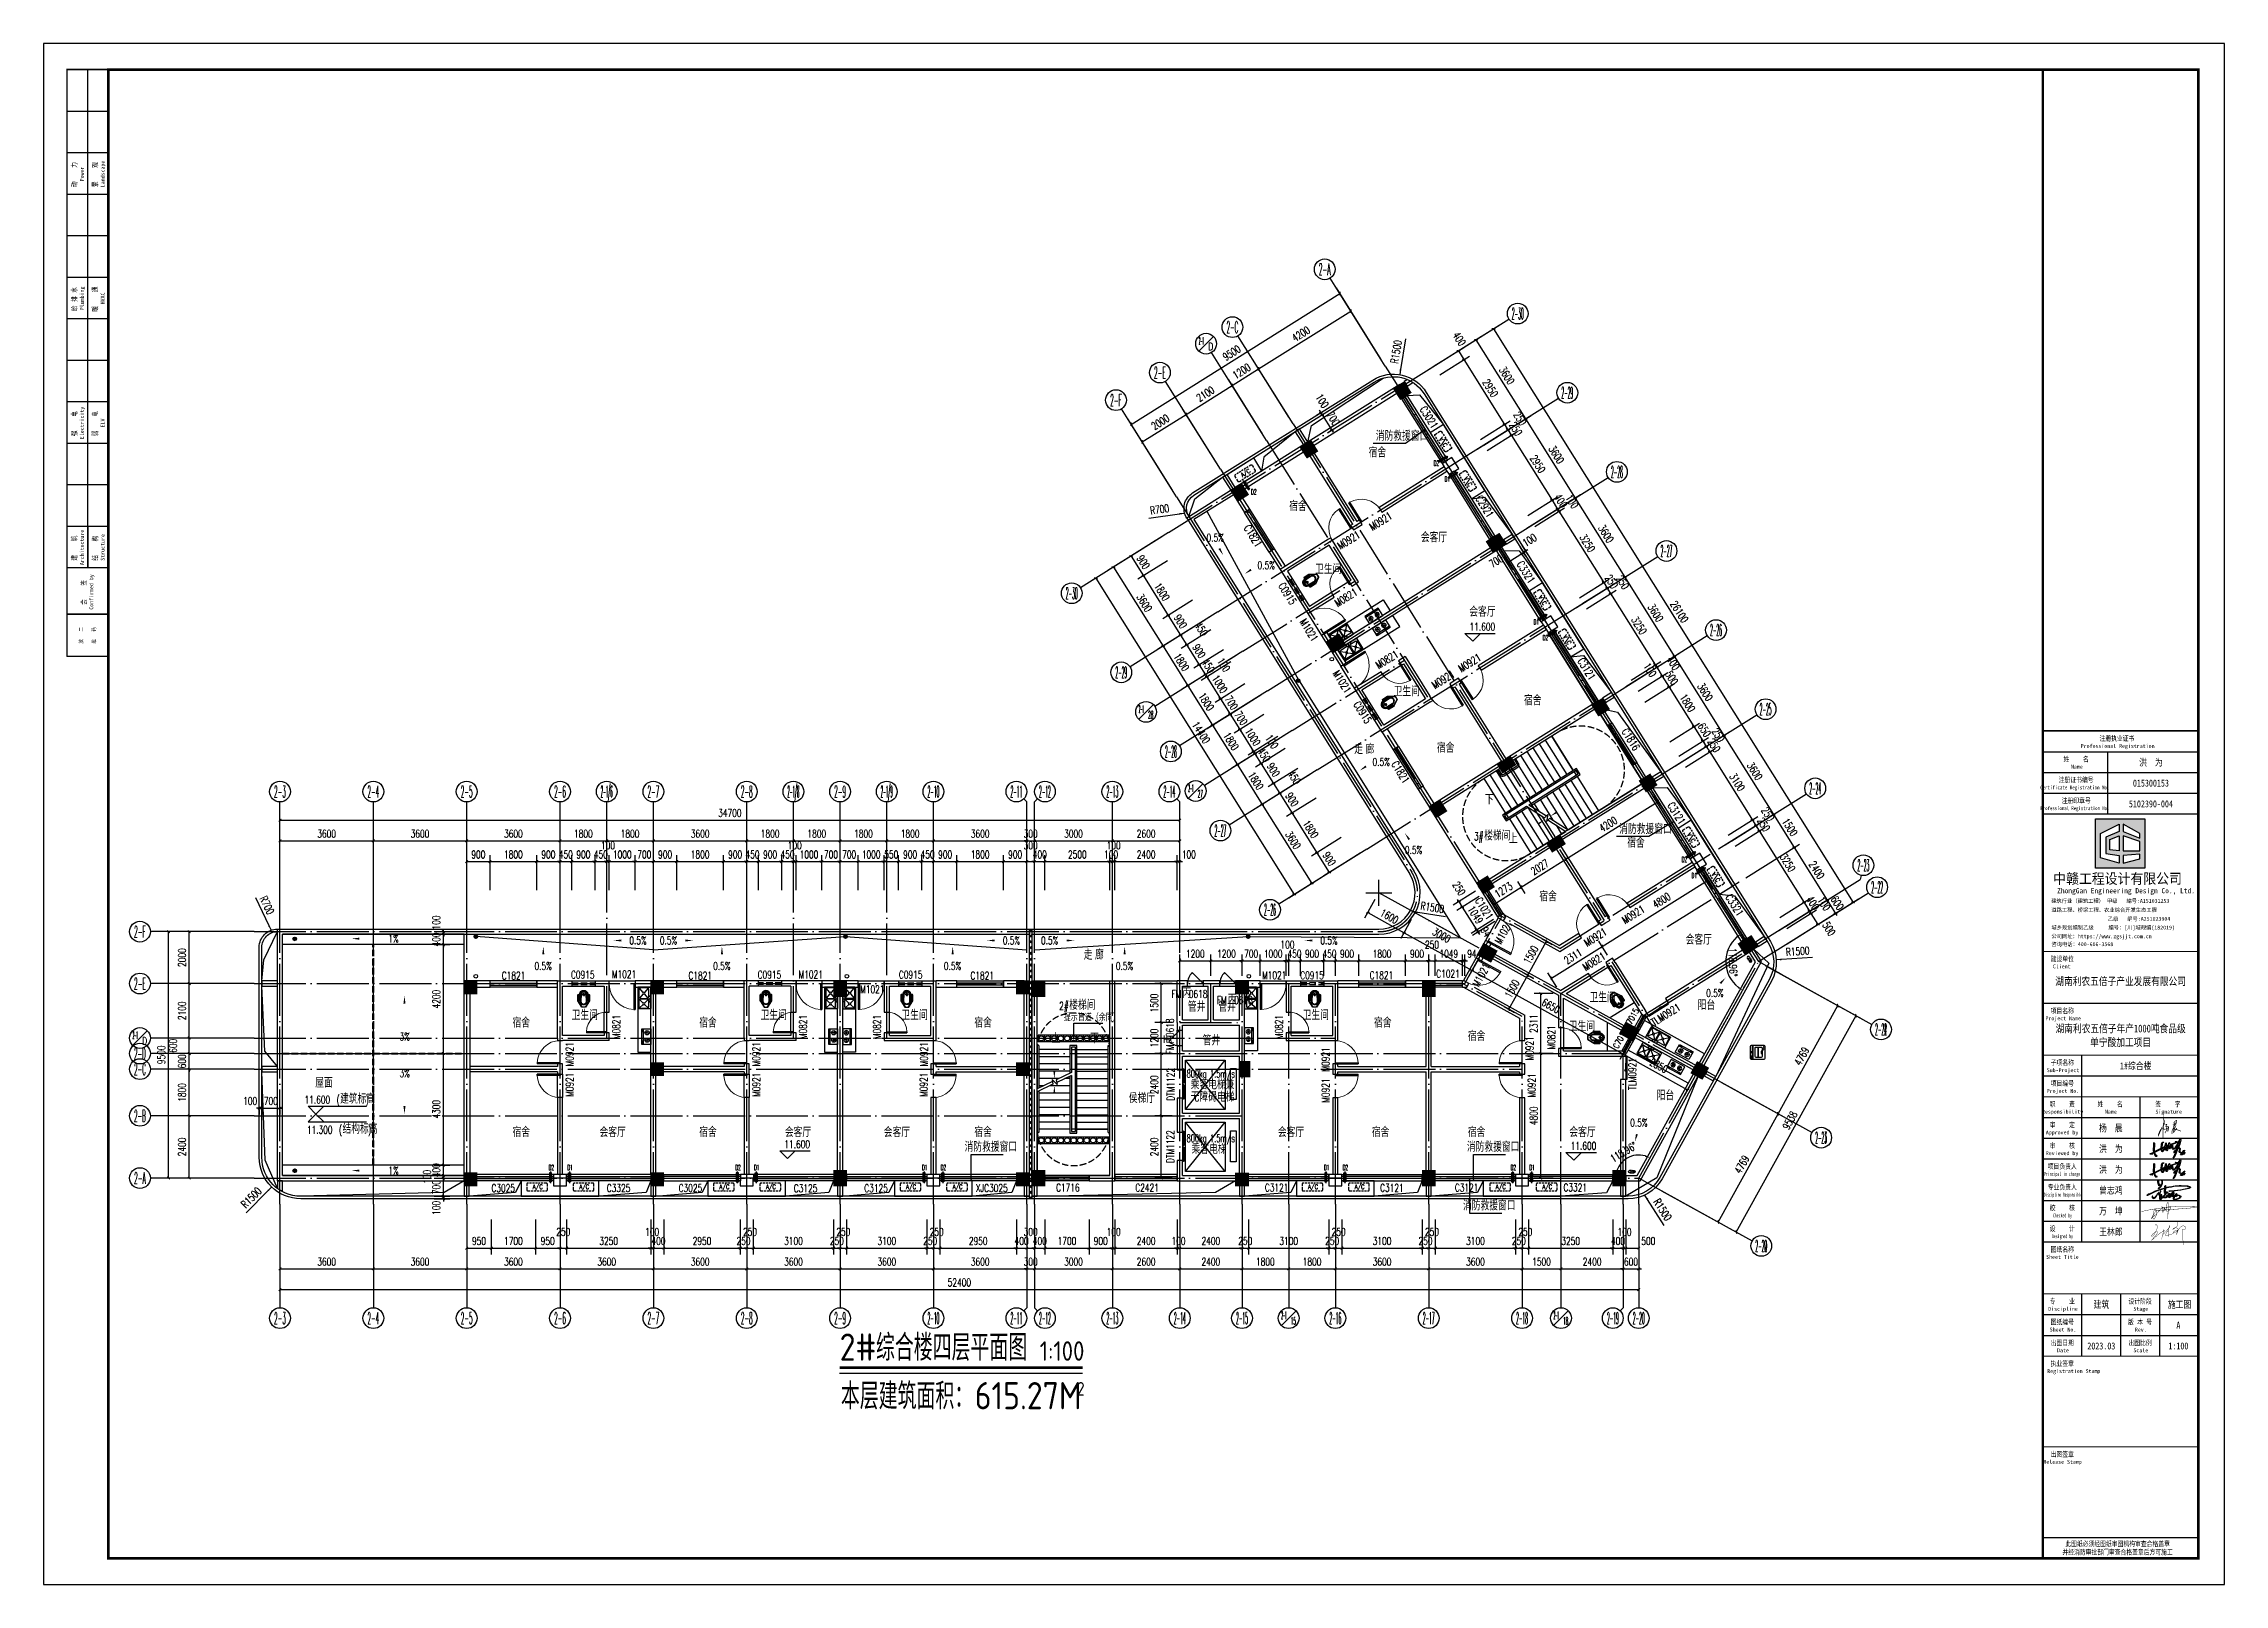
# Model space of a CAD drawing. Extents: x -9422388 to 15610651, y -1992469 to 953794.
# Drawn here: x 13902967 to 13987067, y -419339 to -359939 of the extents above; entities that cross this region are included whole.
import ezdxf
from ezdxf.enums import TextEntityAlignment as Align

# ---------------------------------------------------------------- set-up
doc = ezdxf.new("R2010")
doc.units = 0
doc.header["$LTSCALE"] = 1000
for name, pattern in [('( Hidden )', [0.375, 0.25, -0.125]), ('ACAD_ISO04W100', [30, 24, -3, 0, -3]), ('DASH', [0.35, 0.25, -0.1]), ('DOTE', [2.42, 2, -0.2, 0.02, -0.2])]:
    doc.linetypes.add(name, pattern=pattern)
for name, color, linetype in [('A-ANNO-IDEN', 3, 'Continuous'), ('A-ANNO-TEXT', 7, 'Continuous'), ('A-DOOR', 141, 'Continuous'), ('A-DOOR-IDEN', 7, 'Continuous'), ('A-ELEV-LIN-0.3', 30, 'Continuous'), ('A-ELEV-LIN-0.4', 40, 'Continuous'), ('A-FLOR-EVTR', 2, 'Continuous'), ('A-FLOR-HVAC', 4, 'Continuous'), ('A-FLOR-OTHER1-ON', 253, 'Continuous'), ('A-FLOR-OTHER2-ON', 83, 'Continuous'), ('A-FLOR-SPCL', 223, 'Continuous'), ('A-ROOF-STRM', 150, 'Continuous'), ('A-SECT-DOOR', 141, 'Continuous'), ('AXIS', 3, 'Continuous'), ('AXIS_TEXT', 7, 'Continuous'), ('C-KZ', 2, 'Continuous'), ('C-Z-HATCH', 253, 'Continuous'), ('COLUMN', 9, 'Continuous'), ('DIM_ELEV', 3, 'Continuous'), ('DIM_LEAD', 3, 'Continuous'), ('DIM_SYMB', 3, 'Continuous'), ('DOTE', 1, 'Continuous'), ('P-图框', 7, 'Continuous'), ('PUB_DIM', 3, 'Continuous'), ('PUB_TEXT', 7, 'Continuous'), ('PUB_TITLE', 4, 'Continuous'), ('STAIR', 2, 'Continuous'), ('WALL', 9, 'Continuous'), ('WALL-PARAPET', 6, 'Continuous'), ('WINDOW', 4, 'Continuous'), ('WINDOW_TEXT', 7, 'Continuous'), ('中赣LOGO', 7, 'Continuous'), ('厨具', 4, 'Continuous'), ('图框字', 3, 'Continuous'), ('曾志鸿签名', 154, 'Continuous'), ('洁具', 253, 'Continuous')]:
    doc.layers.add(name, color=color, linetype=linetype)
doc.styles.add('_SIMPLEX', font='SIMPLEX.shx', dxfattribs={"width": 0.7})
doc.styles.add('_TCH_AXIS', font='COMPLEX', dxfattribs={"bigfont": 'GBCBIG'})
doc.styles.add('_TCH_DIM', font='SIMPLEX', dxfattribs={"bigfont": 'GBCBIG'})
doc.styles.add('_TCH_DIM_T3', font='SIMPLEX', dxfattribs={"width": 0.705882, "bigfont": 'GBCBIG'})
doc.styles.add('_TCH_WINDOW', font='SIMPLEX', dxfattribs={"height": 3.5, "bigfont": 'GBCBIG'})
doc.styles.add('COMPLEX', font='COMPLEX')
doc.styles.get("Standard").update_dxf_attribs({"font": 'gbenor.shx', "bigfont": 'gbcbig.shx'})
doc.styles.add('STYLE-ARIAL', font='')
doc.styles.add('图签', font='', dxfattribs={"width": 0.66})
doc.styles.add('统一文字', font='', dxfattribs={"width": 0.8})
doc.styles.add('黑体', font='simhei.ttf')
doc.styles.get('STYLE-ARIAL').set_extended_font_data('NSimSun')
doc.styles.get('图签').set_extended_font_data('SimSun')
doc.styles.get('统一文字').set_extended_font_data('SimSun')
doc.dimstyles.new('_TCH_ARCH&&100', dxfattribs={"dimtxt": 297.5, "dimasz": 100, "dimexe": 250, "dimexo": 300, "dimgap": 126.25, "dimtad": 1, "dimdec": 0, "dimzin": 0, "dimdsep": 46, "dimtxsty": '_TCH_DIM_T3', "dimblk": 'ARCHTICK', "dimcen": 0.09, "dimclrt": 7, "dimazin": 2, "dimtfac": 1, "dimtdec": 0, "dimtix": 1, "dimtmove": 2, "dimatfit": 3, "dimfxl": 0, "dimtolj": 1, "dimtzin": 0, "dimarcsym": 0})
doc.dimstyles.new('_TCH_ARROW&&100', dxfattribs={"dimtxt": 297.5, "dimasz": 200, "dimexe": 250, "dimexo": 300, "dimgap": 126.25, "dimtad": 1, "dimdec": 0, "dimzin": 0, "dimdsep": 46, "dimtxsty": '_TCH_DIM_T3', "dimcen": 0.09, "dimclrt": 7, "dimazin": 2, "dimtfac": 1, "dimtdec": 0, "dimtix": 1, "dimtmove": 2, "dimatfit": 3, "dimfxl": 0, "dimtolj": 1, "dimtzin": 0, "dimarcsym": 0})
pattern_1 = [(45, (13001813.427, 0), (-22.4506403, 22.4506403), []), (135, (13001813.427, 0), (-22.4506403, -22.4506403), [])]

msp = doc.modelspace()

# ---------------------------------------------------------------- texts
at = {"layer": 'A-ANNO-IDEN', "color": 7}
for s, height, p in [('2#', 1050, (13933665.54707, -410716.86475)), ('综合楼四层平面图', 1012.765957, (13935065.54707, -410716.86475)), ('1:100', 750, (13941381.18537, -410716.86475)), ('本层建筑面积：', 1012.765957, (13933712.44194, -412588.70475)), ('615.27M', 1050, (13938873.08024, -412588.70475)), ('2', 525, (13942810.58024, -412063.70475))]:
    msp.add_text(s, height=height, dxfattribs=at).set_placement(p)
at = {"layer": 'A-ANNO-TEXT', "linetype": 'DASH', "style": '_SIMPLEX', "width": 0.5}
for s, p in [('D2', (13956572.46066, -376213.98062)), ('D1', (13956993.24617, -376822.23071)), ('D2', (13949529.76897, -377320.07506)), ('D1', (13960423.64043, -382333.99008)), ('D2', (13960776.75249, -382942.67608)), ('D2', (13966133.89574, -391490.14575)), ('D1', (13966516.03324, -392109.49315)), ('D2', (13922438.49182, -403366.3386)), ('D2', (13929638.49182, -403366.3386)), ('D1', (13936838.49182, -403366.3386)), ('D1', (13952338.49182, -403366.3386)), ('D2', (13959538.49182, -403366.3386))]:
    msp.add_text(s, height=200, dxfattribs=at).set_placement(p)
for s, p in [('D1', (13923160.08331, -403366.3386)), ('D1', (13930360.08331, -403366.3386)), ('D2', (13937560.08331, -403366.3386)), ('D2', (13953060.08331, -403366.3386)), ('D1', (13960260.08331, -403366.3386))]:
    msp.add_text(s, height=200, rotation=359.9999999824, dxfattribs=at).set_placement(p)
at = {"layer": 'AXIS_TEXT', "color": 7, "style": '_TCH_AXIS'}
for s, height, width, p, p2 in [('2-1', 286.216701, 0.266804, (13947516.52711, -371542.41178), (13947716.52711, -371542.41178)), ('D', 286.2167, 0.863188, (13947876.52711, -371757.07431), (13948076.52711, -371757.07431)), ('2-1', 286.216701, 0.266804, (13945202.59611, -385738.7396), (13945402.59611, -385738.7396)), ('28', 286.216701, 0.431594, (13945562.59611, -385953.40212), (13945762.59611, -385953.40212)), ('2-1', 286.216701, 0.266804, (13947114.47572, -388789.10291), (13947314.47572, -388789.10291)), ('27', 286.216701, 0.431594, (13947474.47572, -389003.76543), (13947674.47572, -389003.76543)), ('2-1', 286.216701, 0.266804, (13906402.6209, -398310.52407), (13906602.6209, -398310.52407)), ('D', 286.2167, 0.863188, (13906762.6209, -398525.1866), (13906962.6209, -398525.1866)), ('2-1', 286.216701, 0.266804, (13950702.6209, -409110.52131), (13950902.6209, -409110.52131)), ('15', 286.216701, 0.506007, (13951062.6209, -409325.18384), (13951262.6209, -409325.18384)), ('2-1', 286.216701, 0.266804, (13961202.6209, -409110.52131), (13961402.6209, -409110.52131)), ('18', 286.216701, 0.506007, (13961562.6209, -409325.18384), (13961762.6209, -409325.18384))]:
    msp.add_text(s, height=height, dxfattribs=dict(at, width=width)).set_placement(p, p2, align=Align.FIT)
at = {"layer": 'DIM_ELEV', "color": 7, "style": '_TCH_DIM', "width": 0.705882}
for p in [(13957958.67723, -382568.5), (13931533.67723, -402519), (13961857.07588, -402580.6599)]:
    msp.add_text('11.600', height=297.5, dxfattribs=at).set_placement(p)
at = {"layer": 'DIM_LEAD', "color": 7, "style": '_TCH_DIM'}
for p in [(13954342.87251, -375245.69944), (13963727.22203, -390403.39375), (13938483.75315, -402655.5258), (13957854.59045, -402655.5258), (13957705.08044, -404918)]:
    msp.add_text('消防救援窗口', height=337.588652, dxfattribs=at).set_placement(p)
at = {"layer": 'DIM_LEAD', "color": 7, "linetype": 'Continuous', "style": '_TCH_DIM'}
msp.add_text('提示盲道（余同）', height=270.070922, dxfattribs=at).set_placement((13942307.72293, -397622.46478))
at = {"layer": 'DIM_SYMB', "color": 7, "style": '_TCH_DIM', "width": 0.705882}
for s, p in [('0.5%', (13947816.2526, -379138.54246)), ('0.5%', (13949783.51246, -380197.38367)), ('0.5%', (13954218.19081, -387778.9275)), ('0.5%', (13955463.64208, -391173.50908)), ('1%', (13916263.82294, -394593.87554)), ('0.5%', (13925555.30676, -394664.33132)), ('0.5%', (13926729.93423, -394664.33132)), ('0.5%', (13939955.30676, -394664.33132)), ('0.5%', (13941429.93538, -394664.33132)), ('0.5%', (13952203.00383, -394664.32608)), ('0.5%', (13921897.21134, -395647.11995)), ('0.5%', (13928786.67131, -395647.11995)), ('0.5%', (13937684.32315, -395647.11995)), ('0.5%', (13944316.22127, -395647.11995)), ('0.5%', (13967083.90868, -396690.71004)), ('3%', (13916693.11709, -398366.9944)), ('3%', (13916693.11752, -399780.0027)), ('0.5%', (13964152.9687, -401688.53044)), ('1%', (13916263.82294, -403534.7527))]:
    msp.add_text(s, height=297.5, dxfattribs=at).set_placement(p)
at = {"layer": 'PUB_DIM', "color": 7, "style": '_TCH_DIM', "width": 0.705882}
for s, rotation, p in [('R1500', 80.639480094, (13955201.35192, -372293.87309)), ('R700', 7.9052935662, (13945664.42952, -378091.06285)), ('R700', 295.6111087464, (13911291.05535, -392891.60475)), ('R1500', 351.0827145195, (13956051.22968, -393317.73901)), ('R1500', 3.5397755159, (13970167.34071, -395108.89713)), ('R1500', 45.5569726573, (13910761.90441, -404856.79288)), ('R1500', 302.4960765394, (13965032.4707, -404589.3846))]:
    msp.add_text(s, height=297.5, rotation=rotation, dxfattribs=at).set_placement(p)
at = {"layer": 'PUB_TEXT', "style": '_TCH_DIM', "width": 0.705882}
for s, p in [('3#', (13958129.6361, -390654.21784)), ('2#', (13942130.49753, -397183.65945)), ('11.600', (13913028.68166, -400803.24699)), ('(', (13914262.68166, -400803.24699)), (')', (13915385.66038, -400803.24699)), ('11.300', (13913119.35187, -401963.24699)), ('(', (13914353.35187, -401963.24699)), (')', (13915476.33059, -401963.24699))]:
    msp.add_text(s, height=297.5, dxfattribs=at).set_placement(p)
at = {"layer": 'PUB_TEXT', "style": '_TCH_DIM'}
for s, p in [('楼梯间', (13958519.6361, -390654.21784)), ('楼梯间', (13942520.49753, -397183.65945)), ('宿舍', (13921050.15007, -397871.83783)), ('卫生间', (13923330.82176, -397577.61176)), ('宿舍', (13928250.15007, -397871.83783)), ('卫生间', (13930616.52678, -397577.61176)), ('卫生间', (13936048.23346, -397577.61176)), ('宿舍', (13938860.73766, -397871.83783)), ('屋面', (13913441.25511, -400181.57453)), ('建筑标高', (13914402.68166, -400803.24699)), ('结构标高', (13914493.35187, -401963.24699)), ('宿舍', (13921050.15007, -402088.11827)), ('会客厅', (13924404.32764, -402090.95247)), ('宿舍', (13928250.15007, -402088.11827)), ('会客厅', (13931554.25678, -402090.95247)), ('会客厅', (13935366.16688, -402090.95247)), ('宿舍', (13938860.73766, -402088.11827))]:
    msp.add_text(s, height=337.588652, dxfattribs=at).set_placement(p)
at = {"layer": 'WINDOW_TEXT', "style": '_TCH_WINDOW', "width": 0.705882}
for p in [(13923304.98085, -395984.05962), (13935950.26096, -395984.05962)]:
    msp.add_text('C0915', height=297.5, dxfattribs=at).set_placement(p)
msp.add_text('C0915', height=297.5, rotation=360, dxfattribs=at).set_placement((13930504.98085, -395984.05962))

# ---------------------------------------------------------------- blocks, each defined once
blk = doc.blocks.new('$plan$00002871')
at = {"layer": '洁具', "color": 0}
for p, q in [((-15, -490), (-67, -490)), ((0, -475), (0, -423)), ((0, -505), (0, -557)), ((15, -490), (67, -490))]:
    blk.add_line(p, q, dxfattribs=at)
for points in [[(159, -508, -0.88995), (-159, -508, 0.380538), (-179, -491), (-210, -491, -0.414214), (-230, -471), (-230, -258, -0.144595), (-227, -247), (-73, -9, -0.254383), (-56, 0), (56, 0, -0.254383), (73, -9), (227, -247, -0.144595), (230, -258), (230, -471, -0.414214), (210, -491), (179, -491, 0.380538)], [(-149, -264, 1), (-149, -252), (-207, -252, 1), (-207, -264)], [(-148, -287, 1), (-148, -275), (-207, -275, 1), (-207, -287)], [(-147, -307, 1), (-147, -295), (-207, -295, 1), (-207, -307)], [(-146, -330, 1), (-146, -319), (-207, -319, 1), (-207, -330)], [(-146, -352, 1), (-146, -341), (-207, -341, 1), (-207, -352)], [(-145, -376, 1), (-145, -364), (-207, -364, 1), (-207, -376)], [(-144, -399, 1), (-144, -388), (-207, -388, 1), (-207, -399)], [(-143, -423, 1), (-143, -411), (-207, -411, 1), (-207, -423)], [(-141, -444, 1), (-141, -432), (-207, -432, 1), (-207, -444)], [(-141, -464, 1), (-141, -453), (-207, -453, 1), (-207, -464)], [(-149, -263, 1), (-149, -253), (-207, -253, 1), (-207, -263)], [(-148, -286, 1), (-148, -276), (-207, -276, 1), (-207, -286)], [(-147, -306, 1), (-147, -296), (-207, -296, 1), (-207, -306)], [(-146, -329, 1), (-146, -320), (-207, -320, 1), (-207, -329)], [(-146, -351, 1), (-146, -342), (-207, -342, 1), (-207, -351)], [(-145, -375, 1), (-145, -365), (-207, -365, 1), (-207, -375)], [(-144, -398, 1), (-144, -389), (-207, -389, 1), (-207, -398)], [(-143, -422, 1), (-143, -412), (-207, -412, 1), (-207, -422)], [(-141, -443, 1), (-141, -433), (-207, -433, 1), (-207, -443)], [(-141, -463, 1), (-141, -454), (-207, -454, 1), (-207, -463)], [(120, -491), (130, -252, 1.134994), (-130, -252), (-120, -491, 0.992594)], [(105, -490), (115, -251, 1.141146), (-115, -251), (-105, -490, 0.994896)], [(100, -490), (110, -251, 1.143479), (-110, -251), (-100, -490, 0.995777)], [(141, -444, -1), (141, -432), (207, -432, -1), (207, -444)], [(141, -464, -1), (141, -453), (207, -453, -1), (207, -464)], [(141, -443, -1), (141, -433), (207, -433, -1), (207, -443)], [(141, -463, -1), (141, -454), (207, -454, -1), (207, -463)], [(143, -423, -1), (143, -411), (207, -411, -1), (207, -423)], [(144, -399, -1), (144, -388), (207, -388, -1), (207, -399)], [(143, -422, -1), (143, -412), (207, -412, -1), (207, -422)], [(145, -376, -1), (145, -364), (207, -364, -1), (207, -376)], [(144, -398, -1), (144, -389), (207, -389, -1), (207, -398)], [(146, -352, -1), (146, -341), (207, -341, -1), (207, -352)], [(145, -375, -1), (145, -365), (207, -365, -1), (207, -375)], [(146, -330, -1), (146, -319), (207, -319, -1), (207, -330)], [(146, -351, -1), (146, -342), (207, -342, -1), (207, -351)], [(148, -287, -1), (148, -275), (207, -275, -1), (207, -287)], [(147, -307, -1), (147, -295), (207, -295, -1), (207, -307)], [(146, -329, -1), (146, -320), (207, -320, -1), (207, -329)], [(148, -286, -1), (148, -276), (207, -276, -1), (207, -286)], [(147, -306, -1), (147, -296), (207, -296, -1), (207, -306)], [(149, -264, -1), (149, -252), (207, -252, -1), (207, -264)], [(149, -263, -1), (149, -253), (207, -253, -1), (207, -263)]]:
    blk.add_lwpolyline(points, format="xyb", close=True, dxfattribs=at)
blk.add_lwpolyline([(-149, -507, 0.380538), (-179, -481), (-210, -481, -0.414214), (-220, -471), (-220, -258, -0.144595), (-218, -253), (-64, -15, -0.254383), (-56, -10), (56, -10, -0.254383), (64, -15), (218, -253, -0.144595), (220, -258), (220, -471, -0.414214), (210, -481), (179, -481, 0.380538), (149, -507, 0.380538)], format="xyb", dxfattribs=at)
for radius in [40, 31.7]:
    blk.add_circle((0, -490), radius, dxfattribs=at)
blk.add_arc((0, -490), 150, 186.66502, 353.33498, dxfattribs=at)
blk = doc.blocks.new('$DorLib2D$00000001')
at = {"color": 0}
for p, q in [((0.45, 0.975), (0.5, 0.975)), ((0.45, 0), (0.45, 0.975)), ((0.5, 0), (0.5, 0.975)), ((0.5, 0), (0.45, 0))]:
    blk.add_line(p, q, dxfattribs=at)
at = {"color": 0, "lineweight": 13}
blk.add_arc((0.475, 0), 0.975, 91.46928, 180, dxfattribs=at)
blk = doc.blocks.new('$plan$00002777')
at = {"layer": '厨具', "color": 0}
for p, q in [((-300, -284), (300, -284)), ((-267, -307), (-267, -318)), ((-257, -316), (-257, -333)), ((-192, -316), (-257, -316)), ((-257, -333), (-192, -333)), ((-192, -333), (-192, -316)), ((-176, -308), (-176, -318)), ((192, -308), (192, -318)), ((208, -316), (273, -316)), ((208, -333), (208, -316)), ((273, -333), (208, -333)), ((273, -316), (273, -333)), ((284, -307), (284, -318))]:
    blk.add_line(p, q, dxfattribs=at)
blk.add_lwpolyline([(300, 0), (-300, 0), (-300, -340), (300, -340)], close=True, dxfattribs=at)
for points in [[(-176, -308, 0.259034), (-178, -304, 0.076276), (-189, -299, 0.036515), (-203, -297, 0.026615), (-221, -296, 0.026615), (-240, -297, 0.036515), (-254, -299, 0.076276), (-265, -304, 0.259034), (-267, -308, 0.078462), (-267, -309, 0.056762)], [(-176, -318, 0.259034), (-178, -315, 0.076276), (-189, -310, 0.036515), (-203, -307, 0.026615), (-221, -306, 0.026615), (-240, -307, 0.036515), (-254, -310, 0.076276), (-265, -315, 0.259034), (-267, -318, 0.259034), (-265, -322, 0.056762), (-257, -326, 0.036515)], [(-192, -327, 0.008736), (-189, -327, 0.076276), (-178, -322, 0.259034), (-176, -318, 0.259034)], [(192, -308, -0.259034), (194, -304, -0.076276), (205, -299, -0.036515), (219, -297, -0.026615), (238, -296, -0.026615), (257, -297, -0.036515), (270, -299, -0.076276), (282, -304, -0.259034), (284, -308, -0.078462), (283, -309, -0.056762)], [(192, -318, -0.259034), (194, -315, -0.076276), (205, -310, -0.036515), (219, -307, -0.026615), (238, -306, -0.026615), (257, -307, -0.036515), (270, -310, -0.076276), (282, -315, -0.259034), (284, -318, -0.259034), (282, -322, -0.056762), (273, -326, -0.036515)], [(208, -327, -0.008736), (205, -327, -0.076276), (194, -322, -0.259034), (192, -318, -0.259034)]]:
    blk.add_lwpolyline(points, format="xyb", dxfattribs=at)
for centre, radius, start, end in [((-135, -143), 82.5, 0.96398, 0), ((-135, -143), 31.6, 0.65318, 0), ((151, -143), 82.5, 180, 179.03602), ((151, -143), 31.6, 180, 179.34682)]:
    blk.add_arc(centre, radius, start, end, dxfattribs=at)
blk = doc.blocks.new('$plan$00002763')
at = {"layer": '洁具', "color": 0}
for p, q in [((-395, -405), (-395, -132)), ((-381, -98), (-246, -241)), ((-246, -297), (-381, -440)), ((-345, -82), (-95, -82)), ((-95, -455), (-345, -455)), ((-59, -98), (-194, -241)), ((-194, -297), (-59, -440)), ((-45, -132), (-45, -405)), ((-20, -405), (-20, -132)), ((-6, -98), (161, -241)), ((161, -297), (-6, -440)), ((30, -82), (345, -82)), ((345, -455), (30, -455)), ((381, -98), (214, -241)), ((214, -297), (381, -440)), ((395, -132), (395, -405))]:
    blk.add_line(p, q, dxfattribs=at)
blk.add_lwpolyline([(-420, -25), (-420, -455, 0.200464), (-413, -473, 0.197353), (-395, -480), (395, -480, 0.19737), (413, -473, 0.200447), (420, -455), (420, -25, 0.200464), (413, -7, 0.197353), (395, 0), (-395, 0, 0.19737), (-413, -7, 0.200447), (-420, -25)], format="xyb", close=True, dxfattribs=at)
for centre, major_axis, start_param, end_param in [((-345, -132), (-50, 0), -1.570796, 0), ((-345, -405), (50, 0), 3.141593, 4.712389), ((-220, -269), (-38.6, 0), 3.141593, 9.424778), ((-136, -48), (-14.2, 0), 3.141593, 9.424778), ((-95, -132), (-50, 0), 3.141593, 4.712389), ((-95, -405), (50, 0), 4.712389, 6.283185), ((-36, -48), (-15.1, 0), 3.141593, 9.424778), ((30, -132), (-50, 0), -1.570796, 0), ((30, -405), (50, 0), 3.141593, 4.712389), ((64, -48), (-14.2, 0), 3.141593, 9.424778), ((188, -269), (-38.6, 0), 3.141593, 9.424778), ((345, -132), (-50, 0), 3.141593, 4.712389), ((345, -405), (50, 0), 4.712389, 6.283185)]:
    blk.add_ellipse(centre, major_axis=major_axis, ratio=0.9938, start_param=start_param, end_param=end_param, dxfattribs=at)
blk = doc.blocks.new('$TCHSYS$WIN2D')
at = {"color": 0}
for p, q in [((-0.5, 0.5), (0.5, 0.5)), ((-0.5, 0.5), (-0.5, -0.5)), ((0.5, 0.5), (0.5, -0.5)), ((0.5, 0.167), (-0.5, 0.167)), ((0.5, -0.167), (-0.5, -0.167)), ((-0.5, -0.5), (0.5, -0.5))]:
    blk.add_line(p, q, dxfattribs=at)
blk = doc.blocks.new('$DorLib2D$00000129')
at = {"color": 0, "linetype": 'Continuous'}
for p, q in [((-0.5, 0.545), (-0.5, 0.687)), ((-0.5, 0.687), (0.5, 0.687)), ((0.5, 0.545), (-0.5, 0.545)), ((-0.5, 0.5), (-0.5, 0.545)), ((-0.2, 0.437), (0.158, 0.437)), ((0.08, 0.341), (0.08, 0.437)), ((0.158, 0.437), (0.08, 0.341)), ((0.5, 0.687), (0.5, 0.545)), ((0.5, 0.5), (0.5, 0.545))]:
    blk.add_line(p, q, dxfattribs=at)
blk = doc.blocks.new('$DORLIB2D$00000127')
at = {"color": 0}
for points in [[(-0.533, 0.795), (-0.533, 0.69)], [(-0.033, 0.795), (-0.533, 0.795)], [(-0.033, 0.795), (-0.033, 0.69)], [(0.533, 0.795), (0.033, 0.795)], [(0.033, 0.795), (0.033, 0.69)], [(0.533, 0.795), (0.533, 0.69)], [(-0.033, 0.69), (-0.533, 0.69)], [(0.5, 0.5), (-0.5, 0.5)], [(0.533, 0.69), (0.033, 0.69)]]:
    blk.add_lwpolyline(points, dxfattribs=at)
blk = doc.blocks.new('$WINLIB2D$00000001')
at = {"color": 0}
for points in [[(-0.5, 0.5), (-0.5, -0.5)], [(-0.5, 0.5), (0.5, 0.5)], [(0.5, -0.5), (0.5, 0.5)], [(0.5, 0.167), (-0.5, 0.167)], [(0.5, -0.167), (-0.5, -0.167)], [(-0.5, -0.5), (0.5, -0.5)]]:
    blk.add_lwpolyline(points, dxfattribs=at)
blk = doc.blocks.new('$DorLib2D$00000114')
at = {"color": 0}
blk.add_line((0.5, 0), (-0.21, 0.71), dxfattribs=at)
blk.add_arc((0.5, 0), 1, 135, 180, dxfattribs=at)
blk = doc.blocks.new('K1')
for points in [[(843485, -383139), (843220, -382715), (845338, -381388), (845604, -381811)], [(843592, -383309), (843857, -383732), (845975, -382405), (845710, -381981)], [(839994, -396315), (840494, -396315), (840494, -398775), (839994, -398775)], [(857464, -399366), (857730, -398885), (855413, -397602), (855146, -398083)], [(857367, -399541), (857101, -400022), (854783, -398740), (855049, -398259)]]:
    blk.add_lwpolyline(points, close=True)
for points in [[(847212, -389537), (849018, -392418)], [(844667, -392675), (845667, -392675)], [(845167, -393175), (845167, -392175)], [(831794, -396075), (837394, -396075)], [(856741, -400879), (859385, -396101)], [(855023, -396915), (854110, -397487)], [(853994, -398775), (853994, -397697)], [(854331, -397747), (854856, -398037)]]:
    blk.add_lwpolyline(points)
at = {"layer": 'A-FLOR-EVTR', "ltscale": 0.5}
for p, q in [((837719, -401025), (837719, -399125)), ((837719, -399125), (839239, -399125)), ((839239, -401025), (837719, -399125)), ((837719, -401025), (839239, -399125)), ((839239, -399125), (839239, -401025)), ((839454, -400645), (839454, -399455)), ((839454, -399455), (839669, -399455)), ((839669, -399455), (839669, -400645)), ((839239, -401025), (837719, -401025)), ((839669, -400645), (839454, -400645)), ((837719, -403425), (837719, -401525)), ((837719, -401525), (839239, -401525)), ((839239, -403425), (837719, -401525)), ((837719, -403425), (839239, -401525)), ((839239, -401525), (839239, -403425)), ((839454, -403045), (839454, -401855)), ((839454, -401855), (839669, -401855)), ((839669, -401855), (839669, -403045)), ((839239, -403425), (837719, -403425)), ((839669, -403045), (839454, -403045))]:
    blk.add_line(p, q, dxfattribs=at)
at = {"layer": 'COLUMN'}
for p, q in [((847984, -375894), (847730, -376053)), ((848250, -376317), (847984, -375894)), ((847730, -376053), (847996, -376477)), ((847996, -376477), (848250, -376317)), ((851808, -381994), (851554, -382154)), ((851554, -382154), (851819, -382577)), ((852074, -382418), (851808, -381994)), ((851819, -382577), (852074, -382418)), ((857544, -391145), (857289, -391305)), ((857289, -391305), (857555, -391728)), ((857809, -391569), (857544, -391145)), ((857555, -391728), (857809, -391569)), ((843744, -403675), (843244, -403675)), ((843244, -403675), (843244, -403975)), ((843744, -403975), (843744, -403675)), ((850944, -403675), (850444, -403675)), ((850444, -403675), (850444, -403975)), ((850944, -403975), (850944, -403675)), ((843244, -403975), (843744, -403975)), ((850444, -403975), (850944, -403975))]:
    blk.add_line(p, q, dxfattribs=at)
at = {"layer": 'DIM_SYMB'}
for points in [[(849541, -389036, 0, 0, 0), (853134, -386784, 0, 0, 0), (854077, -388288, 0, 0, 0), (851789, -389722, 0, 80, 0), (852043, -389562, 0, 0, 0)], [(850484, -390540, 0, 0, 0), (851552, -389870, 0, 80, 0), (851298, -390030, 0, 0, 0)], [(832656, -398575, 0, 0, 0), (832656, -399835, 0, 80, 0), (832656, -399535, 0, 0, 0)], [(834131, -398575, 0, 0, 0), (834131, -402685, 0, 0, 0), (832656, -402685, 0, 0, 0), (832656, -400115, 0, 80, 0), (832656, -400415, 0, 0, 0)]]:
    blk.add_lwpolyline(points, format="xyseb", dxfattribs=at)
at = {"layer": 'STAIR'}
for p, q in [((853567, -385554), (851838, -386637)), ((855373, -388435), (853567, -385554)), ((851838, -386637), (849229, -388273)), ((852432, -388112), (851601, -386786)), ((852669, -387963), (851838, -386637)), ((851838, -386637), (852669, -387963)), ((851009, -389004), (850178, -387678)), ((851246, -388855), (850415, -387529)), ((851483, -388707), (850652, -387381)), ((851720, -388558), (850889, -387232)), ((851958, -388409), (851127, -387083)), ((852195, -388261), (851364, -386934)), ((850060, -389599), (849229, -388273)), ((850297, -389450), (849466, -388124)), ((850534, -389301), (849703, -387975)), ((852797, -387883), (849933, -389678)), ((850771, -389153), (849940, -387827)), ((852778, -387966), (850015, -389697)), ((852701, -388014), (850092, -389650)), ((850958, -389284), (852857, -388093)), ((850958, -389284), (852781, -388141)), ((851014, -389319), (852940, -388112)), ((852338, -388489), (853169, -389815)), ((852576, -388341), (853407, -389667)), ((852701, -388014), (852781, -388141)), ((852857, -388093), (852778, -387966)), ((852940, -388112), (852797, -387883)), ((852813, -388192), (853644, -389518)), ((852813, -388192), (853644, -389518)), ((853644, -389518), (855373, -388435)), ((850076, -389907), (850920, -389378)), ((850095, -389825), (850864, -389343)), ((850171, -389777), (850864, -389343)), ((850864, -389343), (851556, -389783)), ((850915, -389382), (851746, -390708)), ((850958, -389284), (851633, -389713)), ((851152, -389233), (851334, -389523)), ((851389, -389084), (851883, -389872)), ((851627, -388935), (852433, -390222)), ((851864, -388787), (852695, -390113)), ((852101, -388638), (852932, -389964)), ((849933, -389678), (850076, -389907)), ((850015, -389697), (850095, -389825)), ((850171, -389777), (850092, -389650)), ((850203, -389828), (851034, -391154)), ((850440, -389679), (851271, -391005)), ((850678, -389530), (851509, -390856)), ((851457, -389720), (851983, -390559)), ((851556, -389783), (851688, -389662)), ((851688, -389662), (851630, -389925)), ((851630, -389925), (851767, -389799)), ((851691, -389869), (852383, -390308)), ((851767, -389799), (852477, -390250)), ((852007, -390069), (852220, -390410)), ((852477, -390250), (853644, -389518)), ((851034, -391154), (852383, -390308)), ((831994, -398565), (831994, -400235)), ((832054, -398565), (831994, -398565)), ((832054, -398565), (832054, -400206)), ((833529, -398565), (833259, -398565)), ((833259, -398565), (833259, -399632)), ((833469, -398625), (833319, -398625)), ((833319, -398625), (833319, -399604)), ((833469, -401885), (833469, -398625)), ((833529, -401945), (833529, -398565)), ((834734, -401915), (834734, -398565)), ((834734, -398565), (834794, -398565)), ((834794, -401915), (834794, -398565)), ((831994, -398715), (831994, -400235)), ((833259, -398715), (832054, -398715)), ((833259, -398995), (832054, -398995)), ((833259, -399275), (832054, -399275)), ((833319, -398715), (833319, -399604)), ((833319, -398715), (833469, -398715)), ((833469, -401795), (833469, -398715)), ((833529, -398715), (834734, -398715)), ((833529, -398995), (834734, -398995)), ((833529, -399275), (834734, -399275)), ((834794, -401795), (834794, -398715)), ((832584, -399954), (831994, -400235)), ((832603, -400056), (831994, -400346)), ((833259, -399555), (832054, -399555)), ((832834, -399835), (832054, -399835)), ((832246, -400115), (832054, -400115)), ((833259, -400115), (832479, -400115)), ((832760, -400061), (832569, -399872)), ((832569, -399872), (832603, -400056)), ((833319, -399604), (832728, -399885)), ((832728, -399885), (832760, -400061)), ((833319, -399715), (832747, -399987)), ((833259, -399835), (833066, -399835)), ((833259, -399743), (833259, -401945)), ((833319, -399715), (833319, -401795)), ((833319, -399715), (833319, -401885)), ((833529, -399555), (834734, -399555)), ((833529, -399835), (834734, -399835)), ((833529, -400115), (834734, -400115)), ((831994, -400346), (831994, -401795)), ((831994, -400346), (831994, -401915)), ((832054, -400317), (832054, -401915)), ((833259, -400395), (832054, -400395)), ((833259, -400675), (832054, -400675)), ((833259, -400955), (832054, -400955)), ((833529, -400395), (834734, -400395)), ((833529, -400675), (834734, -400675)), ((833529, -400955), (834734, -400955)), ((831994, -401795), (831994, -401915)), ((832054, -401915), (831994, -401915)), ((831994, -401915), (831994, -403575)), ((833259, -401235), (832054, -401235)), ((833259, -401515), (832054, -401515)), ((833259, -401795), (832054, -401795)), ((833259, -401795), (832054, -401795)), ((833259, -401945), (833529, -401945)), ((833469, -401795), (833319, -401795)), ((833319, -401885), (833469, -401885)), ((833529, -401235), (834734, -401235)), ((833529, -401515), (834734, -401515)), ((833529, -401795), (834734, -401795)), ((834734, -401795), (833529, -401795)), ((834734, -401915), (834794, -401915)), ((834794, -401915), (834794, -401795)), ((834794, -403575), (834794, -401915)), ((831994, -403575), (834794, -403575))]:
    blk.add_line(p, q, dxfattribs=at)
at = {"layer": 'WALL'}
for p, q in [((845983, -373077), (842339, -375360)), ((846248, -373500), (845983, -373077)), ((845907, -373407), (842467, -375564)), ((845907, -373407), (846045, -373628)), ((846045, -373628), (846248, -373500)), ((842339, -375360), (839458, -377166)), ((842467, -375564), (839789, -377242)), ((844166, -378464), (842382, -375617)), ((844336, -378357), (842551, -375510)), ((847691, -376254), (845183, -377826)), ((845289, -377996), (847797, -376424)), ((847815, -376000), (847611, -376127)), ((847611, -376127), (847744, -376339)), ((847744, -376339), (847877, -376551)), ((847815, -376000), (847815, -376000)), ((847877, -376551), (847996, -376477)), ((839458, -377166), (839989, -378013)), ((840193, -377886), (839789, -377242)), ((839989, -378013), (840193, -377886)), ((844420, -378304), (844336, -378357)), ((844527, -378474), (844420, -378304)), ((845183, -377826), (845289, -377996)), ((843234, -379048), (841370, -380216)), ((843256, -379270), (841646, -380279)), ((843319, -378995), (843234, -379048)), ((844105, -380626), (843256, -379270)), ((843425, -379164), (843319, -378995)), ((844381, -380689), (843425, -379164)), ((844166, -378464), (844082, -378517)), ((844082, -378517), (844188, -378686)), ((844188, -378686), (844357, -378580)), ((844357, -378580), (844527, -378474)), ((849647, -378923), (849444, -379051)), ((849444, -379051), (849656, -379389)), ((849859, -379262), (849647, -378923)), ((849913, -379347), (849859, -379262)), ((841149, -379411), (840945, -379538)), ((840945, -379538), (841370, -380216)), ((841573, -380089), (841149, -379411)), ((849603, -379305), (843485, -383139)), ((849709, -379474), (843592, -383309)), ((849656, -379389), (849709, -379474)), ((849709, -379474), (849913, -379347)), ((841370, -380216), (842432, -381911)), ((841646, -380279), (842495, -381635)), ((844105, -380626), (844021, -380679)), ((844021, -380679), (844127, -380849)), ((844127, -380849), (844381, -380689)), ((842432, -381911), (843449, -381274)), ((842432, -381911), (842636, -381783)), ((843343, -381104), (842495, -381635)), ((843449, -381274), (843343, -381104)), ((843167, -382631), (842963, -382758)), ((843538, -383224), (843167, -382631)), ((851515, -382355), (849007, -383927)), ((849113, -384097), (851621, -382525)), ((851554, -382154), (851435, -382228)), ((851435, -382228), (851568, -382440)), ((851568, -382440), (853427, -385405)), ((851904, -382524), (853630, -385278)), ((842963, -382758), (843335, -383351)), ((843335, -383351), (843707, -383944)), ((843910, -383817), (843538, -383224)), ((843707, -383944), (843910, -383817)), ((845255, -384154), (844238, -384792)), ((844514, -384855), (845361, -384324)), ((845361, -384324), (845255, -384154)), ((846187, -383570), (845933, -383730)), ((845933, -383730), (846039, -383899)), ((846039, -383899), (846123, -383846)), ((846123, -383846), (846973, -385202)), ((846187, -383570), (847143, -385095)), ((849007, -383927), (849113, -384097)), ((844441, -384664), (844238, -384792)), ((845300, -386486), (844238, -384792)), ((845363, -386211), (844514, -384855)), ((847249, -385265), (847143, -385095)), ((848075, -384511), (847905, -384617)), ((847905, -384617), (848011, -384787)), ((848011, -384787), (848096, -384734)), ((848244, -384405), (848075, -384511)), ((848096, -384734), (849902, -387615)), ((848350, -384574), (848244, -384405)), ((848266, -384628), (848350, -384574)), ((848266, -384628), (850071, -387508)), ((847164, -385318), (845300, -386486)), ((846973, -385202), (845363, -386211)), ((847164, -385318), (847249, -385265)), ((853630, -385278), (850071, -387508)), ((853567, -385554), (850093, -387731)), ((853567, -385554), (853992, -386232)), ((854161, -386125), (853630, -385278)), ((845300, -386486), (845725, -387164)), ((845928, -387037), (845503, -386359)), ((853992, -386232), (854161, -386125)), ((845725, -387164), (845928, -387037)), ((849902, -387615), (847106, -389367)), ((855117, -387650), (854948, -387757)), ((855648, -388498), (855117, -387650)), ((850093, -387731), (847212, -389537)), ((855373, -388435), (851898, -390612)), ((855648, -388498), (852089, -390728)), ((854948, -387757), (855373, -388435)), ((855728, -388625), (855648, -388498)), ((846884, -388562), (846681, -388689)), ((846681, -388689), (847106, -389367)), ((847309, -389240), (846884, -388562)), ((847212, -389537), (847106, -389367)), ((855445, -388625), (855525, -388752)), ((855525, -388752), (855728, -388625)), ((851898, -390612), (849018, -392418)), ((851920, -390835), (849124, -392587)), ((851920, -390835), (853726, -393715)), ((852089, -390728), (853895, -393609)), ((857251, -391506), (854742, -393078)), ((854849, -393248), (857357, -391676)), ((857289, -391305), (857171, -391379)), ((857171, -391379), (857304, -391591)), ((857304, -391591), (857436, -391803)), ((857436, -391803), (857555, -391728)), ((849124, -392587), (849018, -392418)), ((849124, -392587), (849327, -392460)), ((849761, -393603), (849964, -393475)), ((849964, -393475), (850058, -393625)), ((849989, -393515), (852143, -394707)), ((853980, -393556), (853895, -393609)), ((854086, -393726), (853980, -393556)), ((854742, -393078), (854849, -393248)), ((849761, -393603), (849779, -393633)), ((849779, -393633), (849772, -393646)), ((849772, -393646), (849982, -393762)), ((849982, -393762), (850058, -393625)), ((850208, -393865), (852150, -394939)), ((852878, -394247), (852143, -394707)), ((852150, -394939), (852985, -394416)), ((852985, -394416), (852878, -394247)), ((853726, -393715), (853641, -393769)), ((853641, -393769), (853747, -393938)), ((853747, -393938), (853917, -393832)), ((853917, -393832), (854086, -393726)), ((849103, -394854), (848919, -395186)), ((848919, -395186), (849129, -395302)), ((849287, -394521), (849103, -394854)), ((849129, -395302), (849313, -394970)), ((849265, -395057), (852094, -396623)), ((849497, -394637), (849287, -394521)), ((849313, -394970), (849497, -394637)), ((849362, -394882), (852191, -396448)), ((854099, -395252), (853929, -395358)), ((854183, -395199), (854099, -395252)), ((854290, -395368), (854183, -395199)), ((859322, -394811), (856221, -396754)), ((856327, -396924), (859428, -394980)), ((859366, -394429), (859162, -394557)), ((859162, -394557), (859428, -394980)), ((859428, -394980), (859322, -394811)), ((859631, -394853), (859366, -394429)), ((859428, -394980), (859631, -394853)), ((831794, -403775), (831794, -396075)), ((831794, -396075), (831994, -396075)), ((831994, -403575), (831994, -396075)), ((834794, -403575), (834794, -396075)), ((834794, -396075), (834994, -396075)), ((834994, -403535), (834994, -396075)), ((837794, -396075), (837394, -396075)), ((837394, -397675), (837394, -396075)), ((837794, -396275), (837794, -396075)), ((838694, -396075), (838394, -396075)), ((838394, -396075), (838394, -396275)), ((839044, -396075), (838694, -396075)), ((839044, -396275), (839044, -396075)), ((839994, -396075), (839644, -396075)), ((839644, -396075), (839644, -396275)), ((840594, -396075), (839994, -396075)), ((839994, -397675), (839994, -396075)), ((840594, -396315), (840594, -396075)), ((841594, -396315), (841594, -396075)), ((841594, -396075), (841594, -397275)), ((841594, -396075), (843594, -396075)), ((843594, -398275), (843594, -396075)), ((844394, -396075), (843594, -396075)), ((844394, -396315), (844394, -396075)), ((847094, -396075), (846194, -396075)), ((846194, -396075), (846194, -396315)), ((847194, -396075), (847094, -396075)), ((847194, -396315), (847194, -396075)), ((848393, -396315), (848393, -396075)), ((848393, -396075), (848428, -396075)), ((848435, -396061), (848428, -396075)), ((848645, -396177), (848435, -396061)), ((853251, -395783), (852191, -396448)), ((852391, -396559), (853358, -395952)), ((853358, -395952), (853251, -395783)), ((853929, -395358), (854035, -395528)), ((854035, -395528), (854120, -395475)), ((854120, -395475), (855310, -397373)), ((854290, -395368), (854290, -395368)), ((854290, -395368), (855458, -397232)), ((837594, -396275), (837794, -396275)), ((837594, -397575), (837594, -396275)), ((838394, -396275), (838594, -396275)), ((838594, -397575), (838594, -396275)), ((838794, -397575), (838794, -396275)), ((838794, -396275), (839044, -396275)), ((839644, -396275), (839794, -396275)), ((839794, -397575), (839794, -396275)), ((839994, -396315), (840594, -396315)), ((841794, -397275), (841794, -396275)), ((841794, -396275), (843394, -396275)), ((843394, -398175), (843394, -396275)), ((843594, -396315), (844394, -396315)), ((846194, -396315), (847094, -396315)), ((846994, -399375), (846994, -396315)), ((847094, -396315), (847194, -396315)), ((847194, -399375), (847194, -396315)), ((848393, -396315), (848569, -396315)), ((848439, -396315), (850594, -397507)), ((848569, -396315), (848645, -396177)), ((848852, -396315), (850794, -397389)), ((852094, -396623), (852094, -397875)), ((852294, -396734), (854874, -398162)), ((852294, -397875), (852294, -396734)), ((852391, -396559), (854971, -397987)), ((856221, -396754), (856327, -396924)), ((837394, -397675), (837394, -397975)), ((837594, -397575), (838594, -397575)), ((837594, -397975), (837594, -397775)), ((837594, -397775), (838694, -397775)), ((838694, -397775), (839794, -397775)), ((838794, -397575), (839794, -397575)), ((839794, -398775), (839794, -397775)), ((839994, -398875), (839994, -397675)), ((841594, -397275), (841794, -397275)), ((850594, -397507), (850594, -398375)), ((850794, -398375), (850794, -397389)), ((855310, -397373), (855485, -397470)), ((855564, -397402), (855458, -397232)), ((855485, -397470), (855501, -397441)), ((855501, -397441), (855564, -397402)), ((837394, -397975), (837594, -397975)), ((837594, -398575), (837394, -398575)), ((837394, -398575), (837394, -398875)), ((837594, -398775), (837594, -398575)), ((841794, -398075), (841594, -398075)), ((841594, -398075), (841594, -398375)), ((841594, -398375), (843394, -398375)), ((841794, -398175), (841794, -398075)), ((841794, -398175), (843394, -398175)), ((843394, -398375), (843594, -398375)), ((843594, -398375), (843594, -398275)), ((850594, -398375), (850794, -398375)), ((852094, -397875), (852294, -397875)), ((855049, -398258), (854874, -398162)), ((854971, -397987), (855146, -398083)), ((855049, -398258), (857367, -399541)), ((855146, -398083), (857464, -399366)), ((837394, -398875), (837394, -399500)), ((837594, -398775), (839794, -398775)), ((837594, -399500), (837594, -398975)), ((837594, -398975), (839794, -398975)), ((839794, -401175), (839794, -398975)), ((839994, -401275), (839994, -398875)), ((843594, -399275), (843394, -399275)), ((843394, -399275), (843394, -399475)), ((843394, -399475), (843394, -399675)), ((843594, -399375), (843594, -399275)), ((843594, -399375), (846994, -399375)), ((847194, -399375), (850594, -399375)), ((850794, -399275), (850594, -399275)), ((850594, -399275), (850594, -399375)), ((850794, -399475), (850794, -399275)), ((850794, -399675), (850794, -399475)), ((852294, -398675), (852094, -398675)), ((852094, -398675), (852094, -398975)), ((852094, -398975), (854494, -398975)), ((852294, -398775), (852294, -398675)), ((852294, -398775), (854535, -398775)), ((854494, -398975), (854694, -398975)), ((854710, -398872), (854535, -398775)), ((854694, -398901), (854710, -398872)), ((854694, -398975), (854694, -398901)), ((837394, -399500), (837594, -399500)), ((843394, -399675), (843594, -399675)), ((843594, -399575), (846994, -399575)), ((843594, -399675), (843594, -399575)), ((846994, -403535), (846994, -399575)), ((847194, -403535), (847194, -399575)), ((847194, -399575), (850594, -399575)), ((850594, -399575), (850594, -399675)), ((850594, -399675), (850794, -399675)), ((854694, -399875), (854494, -399875)), ((854494, -399875), (854494, -403775)), ((854694, -403775), (854694, -399875)), ((837594, -400600), (837394, -400600)), ((837394, -400600), (837394, -401275)), ((837594, -401175), (837594, -400600)), ((843594, -400575), (843394, -400575)), ((843394, -400575), (843394, -403535)), ((843594, -403535), (843594, -400575)), ((850794, -400575), (850594, -400575)), ((850594, -400575), (850594, -403535)), ((850794, -403535), (850794, -400575)), ((837394, -401275), (837394, -401900)), ((837394, -401900), (837594, -401900)), ((837594, -401175), (839794, -401175)), ((837594, -401900), (837594, -401375)), ((837594, -401375), (839794, -401375)), ((839794, -403575), (839794, -401375)), ((839994, -403775), (839994, -401275)), ((832294, -403575), (831994, -403575)), ((832294, -403775), (832294, -403575)), ((834794, -403575), (833994, -403575)), ((833994, -403575), (833994, -403775)), ((834994, -403775), (834994, -403535)), ((837594, -403000), (837394, -403000)), ((837394, -403000), (837394, -403535)), ((837394, -403535), (837394, -403775)), ((837594, -403575), (837594, -403000)), ((837594, -403575), (839794, -403575)), ((840144, -403535), (839994, -403535)), ((840144, -403775), (840144, -403535)), ((843494, -403535), (843244, -403535)), ((843244, -403535), (843244, -403675)), ((843744, -403535), (843494, -403535)), ((843744, -403675), (843744, -403535)), ((847094, -403535), (846844, -403535)), ((846844, -403535), (846844, -403775)), ((847344, -403535), (847094, -403535)), ((847344, -403775), (847344, -403535)), ((850694, -403535), (850444, -403535)), ((850444, -403535), (850444, -403675)), ((850944, -403535), (850694, -403535)), ((850944, -403675), (850944, -403535)), ((854494, -403535), (854194, -403535)), ((854194, -403535), (854194, -403775)), ((831794, -403775), (832294, -403775)), ((833994, -403775), (834894, -403775)), ((834894, -403775), (834994, -403775)), ((837394, -403775), (837494, -403775)), ((837494, -403775), (839994, -403775)), ((839994, -403775), (840144, -403775)), ((846844, -403775), (847094, -403775)), ((847094, -403775), (847344, -403775)), ((854194, -403775), (854494, -403775)), ((854494, -403775), (854694, -403775))]:
    blk.add_line(p, q, dxfattribs=at)
at = {"layer": 'WALL-PARAPET'}
for p, q in [((859696, -395333), (859462, -394959)), ((859928, -395326), (859631, -394853)), ((857415, -399454), (859696, -395333)), ((857590, -399551), (859928, -395326)), ((855135, -403575), (857415, -399454)), ((855253, -403775), (857590, -399551)), ((854694, -403575), (855135, -403575)), ((854694, -403575), (854694, -403775)), ((854694, -403775), (855253, -403775))]:
    blk.add_line(p, q, dxfattribs=at)
at = {"layer": 'WINDOW', "linetype": 'DASH'}
for p, q in [((841832, -380576, 900), (841662, -380682, 900)), ((841719, -380647, 900), (842197, -381409, 900)), ((841775, -380611, 900), (842253, -381374, 900)), ((842310, -381339, 900), (842140, -381445, 900)), ((844530, -385258, 900), (844699, -385152, 900)), ((845064, -385985, 900), (844586, -385222, 900)), ((845121, -385950, 900), (844643, -385187, 900)), ((845008, -386020, 900), (845177, -385914, 900)), ((842144, -396075, 900), (842144, -396275, 900)), ((843044, -396075, 900), (843044, -396275, 900)), ((842144, -396141, 900), (843044, -396141, 900)), ((842144, -396208, 900), (843044, -396208, 900))]:
    blk.add_line(p, q, dxfattribs=at)
at = {"layer": 'WINDOW'}
for p, q in [((844021, -380679), (843343, -381104)), ((842432, -381911), (842963, -382758)), ((844238, -384792), (843707, -383944)), ((846039, -383899), (845361, -384324)), ((849772, -393646), (849287, -394521)), ((848919, -395186), (848435, -396061)), ((837794, -396075), (838394, -396075)), ((839044, -396075), (839644, -396075)), ((840594, -396075), (841594, -396075)), ((854035, -395528), (853358, -395952)), ((837794, -396275), (838394, -396275)), ((839044, -396275), (839644, -396275)), ((841794, -398075), (841794, -397275)), ((837394, -398575), (837394, -397975)), ((837594, -398575), (837594, -397975)), ((852294, -397875), (852294, -398675))]:
    blk.add_line(p, q, dxfattribs=at)
for p, rotation in [((842813, -380448), 302.1359259040084), ((845840, -385157), 302.1359259040084), ((842695, -397090), 180), ((854180, -396544), 32.07829767560685)]:
    blk.add_blockref('$plan$00002871', p, dxfattribs=dict(rotation=rotation))
at = {"xscale": -1, "rotation": 90}
blk.add_blockref('$plan$00002871', (853218, -398253), dxfattribs=at)
at = {"layer": 'A-DOOR'}
ref = blk.add_blockref('$DORLIB2D$00000127', (837494, -400050), dxfattribs=dict(at, xscale=1100, yscale=-200, zscale=200, rotation=89.99999999999444))
ref.add_attrib('A', 'DTM1122', (837287, -400696), dxfattribs={"layer": 'A-DOOR-IDEN', "height": 297.5, "rotation": 90, "style": '_TCH_WINDOW', "width": 0.705882})
ref = blk.add_blockref('$DORLIB2D$00000127', (837494, -402450), dxfattribs=dict(at, xscale=1100, yscale=-200, zscale=200, rotation=89.99999999999166))
ref.add_attrib('A', 'DTM1122', (837277, -403097), dxfattribs={"layer": 'A-DOOR-IDEN', "height": 297.5, "rotation": 90, "style": '_TCH_WINDOW', "width": 0.705882})
at = {"layer": 'WINDOW'}
ref = blk.add_blockref('$TCHSYS$WIN2D', (846930, -374814), dxfattribs=dict(at, xscale=2950, yscale=-240, zscale=2950, rotation=302.078297676223))
ref.add_attrib('A', 'C3021', (846736, -374036), dxfattribs={"layer": 'WINDOW_TEXT', "height": 297.5, "rotation": 302.0783, "style": '_TCH_WINDOW', "width": 0.705882})
ref = blk.add_blockref('$TCHSYS$WIN2D', (848762, -377737), dxfattribs=dict(at, xscale=2950, yscale=240, zscale=2950, rotation=302.0782976762235))
ref.add_attrib('A', 'C2921', (848885, -377474), dxfattribs={"layer": 'WINDOW_TEXT', "height": 297.5, "rotation": 302.0783, "style": '_TCH_WINDOW', "width": 0.705882})
ref = blk.add_blockref('$DorLib2D$00000001', (844855, -378150), dxfattribs=dict(at, xscale=900, yscale=-900, zscale=900, rotation=212.0782976762207))
ref.add_attrib('A', 'M0921', (844925, -378724), dxfattribs={"layer": 'WINDOW_TEXT', "height": 297.5, "rotation": 32.0783, "style": '_TCH_WINDOW', "width": 0.705882})
ref = blk.add_blockref('$TCHSYS$WIN2D', (840569, -378712), dxfattribs=dict(at, xscale=-1800, yscale=240, zscale=-1800, rotation=302.0782976762235))
ref.add_attrib('A', 'C1821', (839947, -378610), dxfattribs={"layer": 'WINDOW_TEXT', "height": 297.5, "rotation": 302.0783, "style": '_TCH_WINDOW', "width": 0.705882})
ref = blk.add_blockref('$DorLib2D$00000001', (843753, -378840), dxfattribs=dict(at, xscale=-900, yscale=-900, zscale=-900, rotation=212.0782976762187))
ref.add_attrib('A', 'M0921', (843691, -379453), dxfattribs={"layer": 'WINDOW_TEXT', "height": 297.5, "rotation": 32.0783, "style": '_TCH_WINDOW', "width": 0.705882})
ref = blk.add_blockref('$DorLib2D$00000001', (843735, -380976), dxfattribs=dict(at, xscale=-800, yscale=-800, zscale=-800, rotation=212.0782976762205))
ref.add_attrib('A', 'M0821', (843582, -381670), dxfattribs={"layer": 'WINDOW_TEXT', "height": 297.5, "rotation": 32.0783, "style": '_TCH_WINDOW', "width": 0.705882})
ref = blk.add_blockref('$TCHSYS$WIN2D', (850674, -380787), dxfattribs=dict(at, xscale=3250, yscale=-240, zscale=3250, rotation=122.078297676223))
ref.add_attrib('A', 'C3321', (850475, -380007), dxfattribs={"layer": 'WINDOW_TEXT', "height": 297.5, "rotation": 302.0783, "style": '_TCH_WINDOW', "width": 0.705882})
ref = blk.add_blockref('$DorLib2D$00000001', (842799, -382271), dxfattribs=dict(at, xscale=1000, yscale=1000, zscale=1000, rotation=302.0782976762253))
ref.add_attrib('A', 'M1021', (842104, -382228), dxfattribs={"layer": 'WINDOW_TEXT', "height": 297.5, "rotation": 302.0783, "style": '_TCH_WINDOW', "width": 0.705882})
ref = blk.add_blockref('$TCHSYS$WIN2D', (852665, -383965), dxfattribs=dict(at, xscale=-3250.245230073956, yscale=-240, zscale=-3250.245230073956, rotation=302.0782976762235))
ref.add_attrib('A', 'C3121', (852814, -383739), dxfattribs={"layer": 'WINDOW_TEXT', "height": 297.5, "rotation": 302.0783, "style": '_TCH_WINDOW', "width": 0.705882})
ref = blk.add_blockref('$DorLib2D$00000001', (844074, -384304), dxfattribs=dict(at, xscale=1000, yscale=-1000, zscale=1000, rotation=122.0782976762238))
ref.add_attrib('A', 'M1021', (843376, -384217), dxfattribs={"layer": 'WINDOW_TEXT', "height": 297.5, "rotation": 302.0783, "style": '_TCH_WINDOW', "width": 0.705882})
ref = blk.add_blockref('$DorLib2D$00000001', (845647, -384027), dxfattribs=dict(at, xscale=-800, yscale=800, zscale=-800, rotation=212.0782976762222))
ref.add_attrib('A', 'M0821', (845163, -384062), dxfattribs={"layer": 'WINDOW_TEXT', "height": 297.5, "rotation": 32.0783, "style": '_TCH_WINDOW', "width": 0.705882})
ref = blk.add_blockref('$DorLib2D$00000001', (848679, -384251), dxfattribs=dict(at, xscale=900, yscale=900, zscale=900, rotation=212.0782976762205))
ref.add_attrib('A', 'M0921', (848351, -384189), dxfattribs={"layer": 'WINDOW_TEXT', "height": 297.5, "rotation": 32.0783, "style": '_TCH_WINDOW', "width": 0.705882})
ref = blk.add_blockref('$DorLib2D$00000001', (847577, -384941), dxfattribs=dict(at, xscale=-900, yscale=900, zscale=-900, rotation=212.0782976762193))
ref.add_attrib('A', 'M0921', (847334, -384826), dxfattribs={"layer": 'WINDOW_TEXT', "height": 297.5, "rotation": 32.0783, "style": '_TCH_WINDOW', "width": 0.705882})
ref = blk.add_blockref('$TCHSYS$WIN2D', (854554, -386941), dxfattribs=dict(at, xscale=1800, yscale=-200, zscale=1800, rotation=302.078297676223))
ref.add_attrib('A', 'C1816', (854518, -386456), dxfattribs={"layer": 'WINDOW_TEXT', "height": 297.5, "rotation": 302.0783, "style": '_TCH_WINDOW', "width": 0.705882})
ref = blk.add_blockref('$TCHSYS$WIN2D', (846305, -387863), dxfattribs=dict(at, xscale=-1800, yscale=-240, zscale=-1800, rotation=122.078297676223))
ref.add_attrib('A', 'C1821', (845637, -387717), dxfattribs={"layer": 'WINDOW_TEXT', "height": 297.5, "rotation": 302.0783, "style": '_TCH_WINDOW', "width": 0.705882})
ref = blk.add_blockref('$TCHSYS$WIN2D', (856449, -390002), dxfattribs=dict(at, xscale=3100, yscale=240, zscale=3100, rotation=302.0782976762235))
ref.add_attrib('A', 'C3121', (856283, -389303), dxfattribs={"layer": 'WINDOW_TEXT', "height": 297.5, "rotation": 302.0783, "style": '_TCH_WINDOW', "width": 0.705882})
ref = blk.add_blockref('$TCHSYS$WIN2D', (858401, -393116), dxfattribs=dict(at, xscale=-3250, yscale=240, zscale=-3250, rotation=302.078297676224))
ref.add_attrib('A', 'C3321', (858522, -392839), dxfattribs={"layer": 'WINDOW_TEXT', "height": 297.5, "rotation": 302.0783, "style": '_TCH_WINDOW', "width": 0.705882})
ref = blk.add_blockref('$TCHSYS$WIN2D', (849544, -393031), dxfattribs=dict(at, xscale=-1198.865223037758, yscale=240, zscale=-1198.865223037758, rotation=302.0782976762271))
ref.add_attrib('A', 'C1021', (848865, -392973), dxfattribs={"layer": 'WINDOW_TEXT', "height": 297.5, "rotation": 302.0783, "style": '_TCH_WINDOW', "width": 0.705882})
ref = blk.add_blockref('$DorLib2D$00000001', (854414, -393402), dxfattribs=dict(at, xscale=900, yscale=-900, zscale=900, rotation=212.078297675984))
ref.add_attrib('A', 'M0921', (854663, -393890), dxfattribs={"layer": 'WINDOW_TEXT', "height": 297.5, "rotation": 32.0783, "style": '_TCH_WINDOW', "width": 0.705882})
ref = blk.add_blockref('$DorLib2D$00000001', (853313, -394092), dxfattribs=dict(at, xscale=-900, yscale=-900, zscale=-900, rotation=212.0782976759845))
ref.add_attrib('A', 'M0921', (853204, -394762), dxfattribs={"layer": 'WINDOW_TEXT', "height": 297.5, "rotation": 32.0783, "style": '_TCH_WINDOW', "width": 0.705882})
ref = blk.add_blockref('$DorLib2D$00000001', (849634, -394142), dxfattribs=dict(at, xscale=1000, yscale=1000, zscale=1000, rotation=241.0390968111822))
ref.add_attrib('A', 'M1021', (849880, -394683), dxfattribs={"layer": 'WINDOW_TEXT', "height": 297.5, "rotation": 61.0391, "style": '_TCH_WINDOW', "width": 0.705882})
ref = blk.add_blockref('$DorLib2D$00000001', (848782, -395682), dxfattribs=dict(at, xscale=-1000, yscale=1000, zscale=-1000, rotation=241.0391488381086))
ref.add_attrib('A', 'M1021', (849020, -396331), dxfattribs={"layer": 'WINDOW_TEXT', "height": 297.5, "rotation": 61.03915, "style": '_TCH_WINDOW', "width": 0.705882})
ref = blk.add_blockref('$DorLib2D$00000001', (853643, -395655), dxfattribs=dict(at, xscale=-800, yscale=800, zscale=-800, rotation=212.078297675621))
ref.add_attrib('A', 'M0821', (853146, -395700), dxfattribs={"layer": 'WINDOW_TEXT', "height": 297.5, "rotation": 32.0783, "style": '_TCH_WINDOW', "width": 0.705882})
at = {"layer": 'WINDOW', "xscale": 600, "yscale": 600, "zscale": 600}
for p, rotation in [((838094, -396175), 359.9999999999944), ((839344, -396175), 359.9999999999944), ((837494, -398275), 89.99999999998887)]:
    blk.add_blockref('$DorLib2D$00000114', p, dxfattribs=dict(at, rotation=rotation))
at = {"layer": 'WINDOW'}
ref = blk.add_blockref('$DorLib2D$00000001', (841094, -396195), dxfattribs=dict(at, xscale=-1000, yscale=-1000, zscale=-1000, rotation=359.9999999999926))
ref.add_attrib('A', 'M1021', (840669, -396002), dxfattribs={"layer": 'WINDOW_TEXT', "height": 297.5, "style": '_TCH_WINDOW', "width": 0.705882})
ref = blk.add_blockref('$TCHSYS$WIN2D', (845294, -396195), dxfattribs=dict(at, xscale=1800, yscale=-240, zscale=1800, rotation=359.9999999999936))
ref.add_attrib('A', 'C1821', (844817, -396003), dxfattribs={"layer": 'WINDOW_TEXT', "height": 297.5, "style": '_TCH_WINDOW', "width": 0.705882})
ref = blk.add_blockref('$TCHSYS$WIN2D', (847793, -396195), dxfattribs=dict(at, xscale=-1199.044301376445, yscale=-240, zscale=-1199.044301376445, rotation=359.9999999999897))
ref.add_attrib('A', 'C1021', (847383, -395948), dxfattribs={"layer": 'WINDOW_TEXT', "height": 297.5, "style": '_TCH_WINDOW', "width": 0.705882})
ref = blk.add_blockref('$DorLib2D$00000129', (855892, -397078), dxfattribs=dict(at, xscale=-900, yscale=200, zscale=-900, rotation=212.0782976762293))
ref.add_attrib('A', 'TLM0921', (855787, -397829), dxfattribs={"layer": 'WINDOW_TEXT', "height": 297.5, "rotation": 32.0783, "style": '_TCH_WINDOW', "width": 0.705882})
ref = blk.add_blockref('$DorLib2D$00000001', (841694, -397675), dxfattribs=dict(at, xscale=-800, yscale=-800, zscale=-800, rotation=89.99999999999046))
ref.add_attrib('A', 'M0821', (841467, -398320), dxfattribs={"layer": 'WINDOW_TEXT', "height": 297.5, "rotation": 90, "style": '_TCH_WINDOW', "width": 0.705882})
ref = blk.add_blockref('$TCHSYS$WIN2D', (855228, -397728), dxfattribs=dict(at, xscale=-700.8193299146038, yscale=200, zscale=-700.8193299146038, rotation=241.0396327199517))
ref.add_attrib('A', 'C7015', (854828, -397923), dxfattribs={"layer": 'WINDOW_TEXT', "height": 238, "rotation": 61.03963, "style": '_TCH_WINDOW', "width": 0.705882})
ref = blk.add_blockref('$DorLib2D$00000001', (843494, -398825), dxfattribs=dict(at, xscale=-900, yscale=-900, zscale=-900, rotation=89.99999999998887))
ref.add_attrib('A', 'M0921', (843267, -399570), dxfattribs={"layer": 'WINDOW_TEXT', "height": 297.5, "rotation": 90, "style": '_TCH_WINDOW', "width": 0.705882})
ref = blk.add_blockref('$DorLib2D$00000001', (850694, -398825), dxfattribs=dict(at, xscale=-900, yscale=900, zscale=-900, rotation=89.99999999999012))
ref.add_attrib('A', 'M0921', (851130, -399144), dxfattribs={"layer": 'WINDOW_TEXT', "height": 297.5, "rotation": 90, "style": '_TCH_WINDOW', "width": 0.705882})
ref = blk.add_blockref('$DorLib2D$00000001', (852194, -398275), dxfattribs=dict(at, xscale=800, yscale=800, zscale=800, rotation=270.0000000000057))
ref.add_attrib('A', 'M0821', (851967, -398720), dxfattribs={"layer": 'WINDOW_TEXT', "height": 297.5, "rotation": 90, "style": '_TCH_WINDOW', "width": 0.705882})
ref = blk.add_blockref('$TCHSYS$WIN2D', (854792, -398517), dxfattribs=dict(at, xscale=-700.8102536416727, yscale=-200, zscale=-700.8102536416727, rotation=61.03900150362304))
ref.add_attrib('A', 'C7015', (854392, -398711), dxfattribs={"layer": 'WINDOW_TEXT', "height": 238, "rotation": 61.039, "style": '_TCH_WINDOW', "width": 0.705882})
ref = blk.add_blockref('$DorLib2D$00000129', (854594, -399425), dxfattribs=dict(at, xscale=-900, yscale=-200, zscale=-900, rotation=89.99999999999166))
ref.add_attrib('A', 'TLM0921', (855100, -400279), dxfattribs={"layer": 'WINDOW_TEXT', "height": 297.5, "rotation": 90, "style": '_TCH_WINDOW', "width": 0.705882})
ref = blk.add_blockref('$DorLib2D$00000001', (843494, -400125), dxfattribs=dict(at, xscale=900, yscale=-900, zscale=900, rotation=89.99999999999206))
ref.add_attrib('A', 'M0921', (843267, -400770), dxfattribs={"layer": 'WINDOW_TEXT', "height": 297.5, "rotation": 90, "style": '_TCH_WINDOW', "width": 0.705882})
ref = blk.add_blockref('$DorLib2D$00000001', (850694, -400125), dxfattribs=dict(at, xscale=900, yscale=900, zscale=900, rotation=89.99999999999206))
ref.add_attrib('A', 'M0921', (851217, -400570), dxfattribs={"layer": 'WINDOW_TEXT', "height": 297.5, "rotation": 90, "style": '_TCH_WINDOW', "width": 0.705882})
ref = blk.add_blockref('$WINLIB2D$00000001', (833144, -403675), dxfattribs=dict(at, xscale=-1700, yscale=-200, zscale=-1700, rotation=359.9999999999911))
ref.add_attrib('A', 'C1716', (832723, -404191), dxfattribs={"layer": 'WINDOW_TEXT', "height": 297.5, "style": '_TCH_WINDOW', "width": 0.705882})
ref = blk.add_blockref('$WINLIB2D$00000001', (836194, -403655), dxfattribs=dict(at, xscale=-2400, yscale=-240, zscale=-2400, rotation=359.9999999999923))
ref.add_attrib('A', 'C2421', (835780, -404196), dxfattribs={"layer": 'WINDOW_TEXT', "height": 297.5, "style": '_TCH_WINDOW', "width": 0.705882})
ref = blk.add_blockref('$TCHSYS$WIN2D', (841694, -403655), dxfattribs=dict(at, xscale=-3100, yscale=-240, zscale=-3100, rotation=359.9999999999936))
ref.add_attrib('A', 'C3121', (840774, -404188), dxfattribs={"layer": 'WINDOW_TEXT', "height": 297.5, "style": '_TCH_WINDOW', "width": 0.705882})
ref = blk.add_blockref('$TCHSYS$WIN2D', (845294, -403655), dxfattribs=dict(at, xscale=3100, yscale=-240, zscale=3100, rotation=359.9999999999926))
ref.add_attrib('A', 'C3121', (845218, -404200), dxfattribs={"layer": 'WINDOW_TEXT', "height": 297.5, "style": '_TCH_WINDOW', "width": 0.705882})
ref = blk.add_blockref('$TCHSYS$WIN2D', (848894, -403655), dxfattribs=dict(at, xscale=-3100, yscale=-240, zscale=-3100, rotation=359.9999999999907))
ref.add_attrib('A', 'C3121', (848102, -404191), dxfattribs={"layer": 'WINDOW_TEXT', "height": 297.5, "style": '_TCH_WINDOW', "width": 0.705882})
ref = blk.add_blockref('$TCHSYS$WIN2D', (852569, -403655), dxfattribs=dict(at, xscale=3250, yscale=-240, zscale=3250, rotation=359.9999999999923))
ref.add_attrib('A', 'C3321', (852290, -404187), dxfattribs={"layer": 'WINDOW_TEXT', "height": 297.5, "style": '_TCH_WINDOW', "width": 0.705882})
at = {"layer": '厨具'}
for name, p, rotation in [('$plan$00002777', (845068, -382147), 212.0782976762205), ('$plan$00002763', (843841, -382916), 212.0782976762205), ('$plan$00002763', (839994, -396735), 89.99999999999244), ('$plan$00002777', (839994, -398183), 89.99999999999244), ('$plan$00002763', (855716, -398650), 331.0529006001123), ('$plan$00002777', (856706, -399244), 331.0529006001123)]:
    blk.add_blockref(name, p, dxfattribs=dict(at, rotation=rotation))
for name, p, yscale, rotation in [('$plan$00002777', (845174, -382316), -1, 212.078297676221), ('$plan$00002763', (843947, -383085), -1, 212.078297676221), ('$plan$00002763', (855823, -398458), -0.9999999999999998, 331.0257147461484), ('$plan$00002777', (856861, -398964), -0.9999999999999998, 331.0257147461484)]:
    blk.add_blockref(name, p, dxfattribs=dict(at, yscale=yscale, rotation=rotation))
at = {"layer": 'DIM_SYMB', "color": 7, "style": '_TCH_DIM'}
for s, p in [('下', (849263, -389266)), ('上', (850187, -390770)), ('上', (832552, -398470)), ('下', (834036, -398470))]:
    blk.add_text(s, height=338, dxfattribs=at).set_placement(p)
at = {"layer": 'PUB_TEXT', "style": '_TCH_DIM'}
for s, height, p in [('宿舍', 337.6, (844776, -375887)), ('宿舍', 337.6, (841711, -377957)), ('会客厅', 337.6, (846791, -379156)), ('卫生间', 337.6, (842712, -380385)), ('会客厅', 337.6, (848659, -382028)), ('卫生间', 337.6, (845739, -385095)), ('宿舍', 337.6, (850768, -385442)), ('走', 338, (844221, -387325)), ('廊', 338, (844657, -387325)), ('宿舍', 337.6, (847409, -387274)), ('宿舍', 337.6, (854747, -390937)), ('宿舍', 337.6, (851360, -393001)), ('会客厅', 337.6, (857001, -394669)), ('走', 338, (833790, -395251)), ('廊', 338, (834225, -395251)), ('管井', 337.6, (837808, -397255)), ('管井', 337.6, (838977, -397255)), ('卫生间', 337.6, (853295, -396896)), ('阳台', 337.6, (857467, -397188)), ('卫生间', 337.6, (842232, -397578)), ('宿舍', 337.6, (844987, -397872)), ('卫生间', 337.6, (852498, -398004)), ('管井', 337.6, (838378, -398553)), ('宿舍', 337.6, (848602, -398387)), ('乘客电梯兼', 337.6, (837914, -400253)), ('阳台', 337.6, (855885, -400672)), ('侯梯厅', 337.6, (835530, -400776)), ('无障碍电梯', 337.6, (837914, -400730)), ('会客厅', 337.6, (841276, -402091)), ('宿舍', 337.6, (844900, -402088)), ('宿舍', 337.6, (848602, -402088)), ('会客厅', 337.6, (852517, -402088)), ('乘客电梯', 337.6, (837948, -402741))]:
    blk.add_text(s, height=height, dxfattribs=at).set_placement(p)
at = {"layer": 'PUB_TEXT', "style": '_TCH_DIM', "width": 0.6}
for p in [(837755, -399799), (837755, -402286)]:
    blk.add_text('800kg 1.5m/s', height=297.5, dxfattribs=at).set_placement(p)
at = {"layer": 'WINDOW_TEXT', "style": '_TCH_WINDOW', "width": 0.705882}
for s, rotation, p in [('C0915', 302.0783, (841278, -380837)), ('C0915', 302.0783, (844177, -385414)), ('0618', 90, (837270, -398241)), ('FM', 90, (837270, -398907))]:
    blk.add_text(s, height=297.5, rotation=rotation, dxfattribs=at).set_placement(p)
for s, p in [('C0915', (842139, -396009)), ('FM', (837175, -396725)), ('0618', (837841, -396725)), ('FM', (838922, -396964)), ('0618', (839588, -396964))]:
    blk.add_text(s, height=297.5, dxfattribs=at).set_placement(p)
at = {"layer": 'WINDOW_TEXT', "style": '_TCH_WINDOW'}
for p in [(837595, -396725), (839342, -396964)]:
    blk.add_text('丙', height=338, dxfattribs=at).set_placement(p)
blk.add_text('丙', height=338, rotation=90, dxfattribs=at).set_placement((837270, -398487))
blk = doc.blocks.new('KTWJ1')
at = {"layer": 'A-FLOR-HVAC', "color": 0, "linetype": '( Hidden )', "ltscale": 0.3}
blk.add_lwpolyline([(152982, -14209, 0.414214), (153032, -14259), (153732, -14259, 0.414214), (153782, -14209), (153782, -14009, 0.414214), (153732, -13959), (153032, -13959, 0.414214), (152982, -14009)], format="xyb", close=True, dxfattribs=at)
at = {"layer": 'A-FLOR-HVAC', "color": 0, "style": '_TCH_WINDOW', "width": 0.705882}
blk.add_text('A/C', height=170, dxfattribs=at).set_placement((153214, -14188))
blk = doc.blocks.new('KTB')
at = {"layer": 'A-SECT-DOOR', "color": 0}
for points in [[(1060656, -376423), (1061320, -377483), (1061828, -377164), (1060235, -374622), (1059726, -374941), (1060390, -376000)], [(1064480, -382524), (1065143, -383583), (1065652, -383265), (1064059, -380723), (1063550, -381041), (1064214, -382101)], [(1070215, -391675), (1070879, -392734), (1071387, -392416), (1069794, -389874), (1069286, -390192), (1069950, -391252)], [(1033119, -403775), (1031869, -403775), (1031869, -404375), (1034869, -404375), (1034869, -403775), (1033619, -403775)], [(1040319, -403775), (1039069, -403775), (1039069, -404375), (1042069, -404375), (1042069, -403775), (1040819, -403775)], [(1055819, -403775), (1054569, -403775), (1054569, -404375), (1057569, -404375), (1057569, -403775), (1056319, -403775)], [(1063019, -403775), (1061769, -403775), (1061769, -404375), (1064769, -404375), (1064769, -403775), (1063519, -403775)]]:
    blk.add_lwpolyline(points, dxfattribs=at)
at = {"layer": 'A-FLOR-HVAC', "color": 8, "xscale": -1}
for p, rotation in [((966813, -252808), 122.0782976835921), ((967766, -254329), 122.0782976836109), ((970637, -258909), 122.0782976835921), ((971590, -260429), 122.0782976836109), ((976372, -268060), 122.0782976835921), ((977325, -269581), 122.0782976836109)]:
    blk.add_blockref('KTWJ1', p, dxfattribs=dict(at, rotation=rotation))
at = {"layer": 'A-FLOR-HVAC', "color": 8}
for p in [(879102, -389909), (880896, -389909), (886302, -389909), (888096, -389909), (901802, -389909), (903596, -389909), (909040, -389909), (910835, -389909)]:
    blk.add_blockref('KTWJ1', p, dxfattribs=at)
blk = doc.blocks.new('宿舍楼柱网1')
at = {"layer": 'C-Z-HATCH'}
h = blk.add_hatch(color=0, dxfattribs=at)
h.dxf.hatch_style = 1
h.paths.add_polyline_path([(645860, 167538), (646284, 167803), (646019, 168227), (645595, 167962)])
h = blk.add_hatch(color=0, dxfattribs=at)
h.dxf.hatch_style = 1
edge = h.paths.add_edge_path()
edge.add_line((642259, 165280), (642680, 165549))
edge.add_line((642680, 165549), (642415, 165973))
edge.add_line((642415, 165973), (641991, 165708))
edge.add_line((641991, 165708), (642262, 165283))
h = blk.add_hatch(color=0, dxfattribs=at)
h.dxf.hatch_style = 1
h.paths.add_polyline_path([(642259, 165280), (642683, 165545), (642418, 165969), (641994, 165704)])
h = blk.add_hatch(color=0, dxfattribs=at)
h.dxf.hatch_style = 1
h.paths.add_polyline_path([(639588, 163611), (640012, 163876), (639747, 164300), (639323, 164035)])
h = blk.add_hatch(color=0, dxfattribs=at)
h.dxf.hatch_style = 1
h.paths.add_polyline_path([(649437, 161642), (649946, 161960), (649681, 162384), (649172, 162066)])
h = blk.add_hatch(color=0, dxfattribs=at)
h.dxf.hatch_style = 1
h.paths.add_polyline_path([(643252, 157766), (643760, 158084), (643495, 158508), (642987, 158190)])
h = blk.add_hatch(color=0, dxfattribs=at)
h.dxf.hatch_style = 1
h.paths.add_polyline_path([(653505, 155340), (653929, 155605), (653664, 156029), (653240, 155764)])
h = blk.add_hatch(color=0, dxfattribs=at)
h.dxf.hatch_style = 1
h.paths.add_polyline_path([(649809, 153142), (650317, 153460), (650105, 153799), (649597, 153481)])
h = blk.add_hatch(color=0, dxfattribs=at)
h.dxf.hatch_style = 1
h.paths.add_polyline_path([(655338, 152417), (655762, 152682), (655497, 153106), (655073, 152841)])
h = blk.add_hatch(color=0, dxfattribs=at)
h.dxf.hatch_style = 1
h.paths.add_polyline_path([(647235, 151411), (647659, 151675), (647394, 152100), (646970, 151835)])
h = blk.add_hatch(color=0, dxfattribs=at)
h.dxf.hatch_style = 1
h.paths.add_polyline_path([(651721, 150092), (652229, 150410), (652017, 150749), (651509, 150431)])
h = blk.add_hatch(color=0, dxfattribs=at)
h.dxf.hatch_style = 1
h.paths.add_polyline_path([(649067, 148487), (649491, 148752), (649226, 149176), (648802, 148911)])
h = blk.add_hatch(color=0, dxfattribs=at)
h.dxf.hatch_style = 1
h.paths.add_polyline_path([(648829, 146138), (649071, 146576), (649596, 146285), (649354, 145848)])
h = blk.add_hatch(color=0, dxfattribs=at)
h.dxf.hatch_style = 1
h.paths.add_polyline_path([(659156, 146135), (659665, 146453), (659400, 146877), (658891, 146560)])
h = blk.add_hatch(color=0, dxfattribs=at)
h.dxf.hatch_style = 1
h.paths.add_polyline_path([(631658, 145126), (632158, 145126), (632158, 144526), (631658, 144526)])
h = blk.add_hatch(color=0, dxfattribs=at)
h.dxf.hatch_style = 1
h.paths.add_polyline_path([(639508, 145126), (640008, 145126), (640008, 144626), (639508, 144626)])
h = blk.add_hatch(color=0, dxfattribs=at)
h.dxf.hatch_style = 1
h.paths.add_polyline_path([(646708, 145126), (647208, 145126), (647208, 144526), (646708, 144526)])
h = blk.add_hatch(color=0, dxfattribs=at)
h.dxf.hatch_style = 1
h.paths.add_polyline_path([(654841, 142811), (655083, 143249), (654558, 143539), (654316, 143102)])
h = blk.add_hatch(color=0, dxfattribs=at)
h.dxf.hatch_style = 1
h.paths.add_polyline_path([(639658, 142026), (640058, 142026), (640058, 141426), (639658, 141426)])
h = blk.add_hatch(color=0, dxfattribs=at)
h.dxf.hatch_style = 1
h.paths.add_polyline_path([(657509, 141335), (657751, 141772), (657313, 142015), (657071, 141577)])
h = blk.add_hatch(color=0, dxfattribs=at)
h.dxf.hatch_style = 1
h.paths.add_polyline_path([(631658, 137826), (632158, 137826), (632158, 137226), (631658, 137226)])
h = blk.add_hatch(color=0, dxfattribs=at)
h.dxf.hatch_style = 1
h.paths.add_polyline_path([(639508, 137726), (640008, 137726), (640008, 137226), (639508, 137226)])
h = blk.add_hatch(color=0, dxfattribs=at)
h.dxf.hatch_style = 1
h.paths.add_polyline_path([(646708, 137826), (647208, 137826), (647208, 137226), (646708, 137226)])
h = blk.add_hatch(color=0, dxfattribs=at)
h.dxf.hatch_style = 1
h.paths.add_polyline_path([(654058, 137826), (654558, 137826), (654558, 137226), (654058, 137226)])
at = {"layer": 'C-KZ', "color": 0, "const_width": 30}
for points in [[(645860, 167538), (646281, 167806), (646016, 168231), (645592, 167966), (645863, 167540)], [(642259, 165280), (642680, 165549), (642415, 165973), (641991, 165708), (642262, 165283)], [(639588, 163611), (640012, 163876), (639747, 164300), (639323, 164035), (639588, 163611)], [(649440, 161638), (649946, 161960), (649681, 162384), (649172, 162066), (649437, 161642)], [(643252, 157766), (643760, 158084), (643495, 158508), (642987, 158190), (643252, 157766)], [(653510, 155343), (653929, 155605), (653664, 156029), (653240, 155764), (653505, 155340)], [(649809, 153142), (650317, 153460), (650105, 153799), (649597, 153481), (649809, 153142)], [(655338, 152417), (655762, 152682), (655497, 153106), (655073, 152841), (655338, 152417)], [(647235, 151411), (647659, 151675), (647394, 152100), (646970, 151835), (647235, 151411)], [(651721, 150092), (652229, 150410), (652017, 150749), (651509, 150431), (651721, 150092)], [(649067, 148487), (649491, 148752), (649226, 149176), (648802, 148911), (649067, 148487)], [(648829, 146138), (649071, 146576), (649596, 146285), (649354, 145848), (648829, 146138)], [(659156, 146135), (659665, 146453), (659400, 146877), (658891, 146560), (659156, 146135)], [(654841, 142811), (655083, 143249), (654558, 143539), (654316, 143102), (654841, 142811)], [(657509, 141335), (657751, 141772), (657313, 142015), (657071, 141577), (657509, 141335)]]:
    blk.add_lwpolyline(points, dxfattribs=at)
for points in [[(631658, 145126), (632158, 145126), (632158, 144526), (631658, 144526)], [(639508, 145126), (640008, 145126), (640008, 144626), (639508, 144626)], [(646708, 145126), (647208, 145126), (647208, 144526), (646708, 144526)], [(639658, 142026), (640058, 142026), (640058, 141426), (639658, 141426)], [(631658, 137826), (632158, 137826), (632158, 137226), (631658, 137226)], [(639508, 137726), (640008, 137726), (640008, 137226), (639508, 137226)], [(646708, 137826), (647208, 137826), (647208, 137226), (646708, 137226)], [(654058, 137826), (654558, 137826), (654558, 137226), (654058, 137226)]]:
    blk.add_lwpolyline(points, close=True, dxfattribs=at)
blk = doc.blocks.new('A$C00294823')
at = {"linetype": 'Continuous'}
h = blk.add_hatch(color=256, dxfattribs=at)
h.dxf.hatch_style = 1
h.paths.add_polyline_path([(219, 124), (206, 124), (206, 119), (151, 100), (150, 115), (146, 117), (140, 98), (129, 92), (125, 93), (125, 112), (122, 115), (120, 112), (114, 87), (91, 75), (93, 110), (98, 116), (103, 117), (107, 120), (97, 120), (94, 118), (88, 106), (86, 73), (35, 47), (32, 51), (33, 110), (35, 113), (31, 117), (29, 114), (28, 99), (27, 55), (29, 44), (19, 39), (2, 34), (0, 32), (1, 29), (17, 27), (18, 29), (12, 32), (30, 39), (39, 16), (43, 11), (49, 9), (51, 12), (48, 20), (40, 24), (35, 40), (38, 44), (87, 68), (88, 55), (91, 48), (95, 46), (97, 47), (105, 56), (114, 77), (118, 83), (121, 82), (122, 78), (122, 64), (124, 55), (128, 53), (133, 61), (141, 84), (142, 92), (145, 93), (147, 90), (149, 72), (152, 70), (156, 74), (162, 85), (166, 97), (169, 91), (169, 77), (172, 69), (178, 64), (186, 65), (195, 74), (214, 102), (220, 116), (225, 119), (226, 115), (223, 104), (211, 73), (191, 54), (183, 40), (184, 40), (203, 60), (204, 56), (191, 24), (179, 0), (182, 0), (192, 18), (212, 66), (218, 72), (224, 74), (228, 69), (224, 48), (230, 40), (242, 35), (235, 24), (237, 22), (246, 23), (259, 29), (267, 38), (267, 41), (265, 42), (254, 42), (267, 58), (261, 55), (247, 41), (238, 41), (229, 47), (229, 56), (232, 66), (232, 72), (225, 79), (218, 79), (228, 105), (236, 138), (235, 145), (233, 145)])
h.paths.add_polyline_path([(91, 63), (92, 70), (110, 79), (109, 72), (102, 59), (94, 51)], flags=16)
h.paths.add_polyline_path([(126, 68), (125, 86), (138, 90), (134, 74), (128, 62)], flags=16)
h.paths.add_polyline_path([(152, 82), (151, 96), (164, 99), (154, 80)], flags=16)
h.paths.add_polyline_path([(174, 76), (173, 95), (171, 102), (204, 114), (217, 116), (208, 99), (192, 77), (184, 69), (178, 69)], flags=16)
h.paths.add_polyline_path([(227, 125), (227, 128), (228, 126)], flags=16)
h.paths.add_polyline_path([(228, 127), (228, 129), (229, 128)], flags=16)
h.paths.add_polyline_path([(243, 28), (245, 32), (249, 36), (260, 36), (249, 28)], flags=16)
for points in [[(233, 145), (235, 145), (236, 138), (228, 105), (218, 79), (225, 79), (232, 72), (232, 66), (229, 56), (229, 47), (238, 41), (247, 41), (261, 55), (267, 58), (254, 42), (265, 42), (267, 41), (267, 38), (259, 29), (246, 23), (237, 22), (235, 24), (242, 35), (230, 40), (224, 48), (228, 69), (224, 74), (218, 72), (212, 66), (192, 18), (182, 0), (179, 0), (191, 24), (204, 56), (203, 60), (186, 42), (185, 39), (183, 40), (191, 54), (211, 73), (223, 104), (226, 115), (225, 119), (220, 116), (214, 102), (195, 74), (186, 65), (178, 64), (172, 69), (169, 77), (169, 91), (167, 95), (165, 94), (162, 85), (156, 74), (152, 70), (149, 72), (147, 90), (145, 93), (142, 92), (141, 84), (133, 61), (128, 53), (124, 55), (122, 64), (122, 78), (121, 82), (118, 83), (114, 77), (105, 56), (97, 47), (95, 46), (91, 48), (88, 55), (87, 65), (84, 67), (38, 44), (35, 40), (40, 24), (48, 20), (51, 12), (49, 9), (43, 11), (39, 16), (30, 39), (15, 33), (14, 31), (18, 29), (17, 27), (1, 29), (0, 32), (2, 34), (19, 39), (29, 44), (27, 55), (28, 99), (29, 114), (31, 117), (35, 113), (33, 110), (32, 51), (35, 47), (86, 73), (88, 106), (94, 118), (97, 120), (107, 120), (103, 117), (98, 116), (93, 110), (91, 77), (93, 76), (114, 87), (120, 112), (122, 115), (125, 112), (125, 93), (129, 92), (140, 98), (146, 117), (150, 115), (151, 103), (153, 101), (206, 119), (206, 122), (197, 123), (193, 125), (219, 124), (233, 145)], [(110, 77), (109, 78), (92, 70), (91, 63), (93, 54), (95, 52), (102, 59), (109, 72), (110, 77)], [(138, 89), (137, 90), (128, 87), (125, 83), (126, 68), (128, 62), (134, 74), (138, 89)], [(163, 98), (162, 99), (154, 97), (151, 93), (152, 82), (154, 80), (163, 98)], [(216, 115), (215, 116), (204, 114), (171, 102), (173, 95), (174, 76), (178, 69), (184, 69), (192, 77), (208, 99), (216, 115)], [(228, 126), (227, 128), (227, 125), (228, 126)], [(229, 128), (228, 129), (228, 127), (229, 128)], [(259, 35), (258, 36), (249, 36), (245, 32), (243, 28), (249, 28), (259, 35)]]:
    blk.add_lwpolyline(points, dxfattribs=at)
blk = doc.blocks.new('A$C80fbf071')
at = {"lineweight": 53, "const_width": 12.8}
for points in [[(-532, 240), (-518, 265), (-494, 268), (-474, 255), (-455, 230), (-450, 207), (-446, 162), (-452, 122), (-476, 56), (-516, -33), (-562, -108), (-597, -152), (-637, -180), (-662, -186), (-672, -176), (-662, -154), (-609, -85), (-555, -41), (-505, -10), (-467, 2), (-435, -17), (-435, -45), (-461, -87), (-536, -184), (-633, -300), (-652, -323), (-588, -275), (-429, -132), (-306, -41), (-226, 6), (-170, 22), (-185, 39), (-204, 67), (-230, -100), (-256, -196), (-247, -147), (-181, -69), (-95, 24), (-6, 119), (37, 179), (46, 215), (28, 229), (9, 181), (4, 98), (-4, -98), (1, -179), (5, -198), (-10, -132), (-91, -155), (-131, -148), (-132, -135), (-89, -39), (-56, 9), (-32, 24), (-6, 16), (-3, -134), (43, -119), (141, -91), (190, -82)], [(333, 369), (346, 318), (336, 235), (305, 184), (260, 152), (189, 103), (152, 80), (168, 115), (218, 140), (279, 146), (328, 127), (357, 103), (353, 67), (319, 13), (245, -32), (192, -50), (173, -38), (189, -10), (255, 39), (300, 58), (340, 50), (348, 24), (344, -11), (305, -98), (295, -111), (318, -27), (386, 91), (445, 166), (492, 203), (541, 221), (615, 207), (652, 157), (657, 123), (642, 98), (616, 81), (561, 68), (520, 75), (516, 75), (530, -31), (537, -229), (551, -407), (565, -468), (581, -521)]]:
    blk.add_lwpolyline(points, dxfattribs=at)
blk = doc.blocks.new('A$Ca6e7ed98')
at = {"layer": '图框字', "color": 0, "const_width": 15}
for points in [[(-901, -54), (-741, -17), (-568, 19), (-441, 40), (-356, 54), (-166, 80), (38, 108), (274, 128), (477, 141), (643, 146), (840, 144), (1015, 139), (1259, 133), (1270, 127), (1270, 121), (1255, 109), (732, 63), (633, 55), (87, 16), (-155, -2)], [(-219, -5), (-310, -3), (-354, 17), (-354, 17), (-311, -38), (-305, -117), (-342, -228), (-400, -331), (-414, -342), (-427, -340), (-445, -325), (-453, -306), (-457, -287), (-458, -260), (-457, -234), (-455, -202), (-451, -177), (-446, -145), (-438, -106), (-429, -74), (-420, -43), (-406, -4), (-395, 22), (-384, 41), (-378, 50), (-371, 52), (-362, 48), (-353, 35), (-355, -14), (-366, -53), (-378, -87), (-398, -130), (-426, -172), (-460, -226), (-480, -257), (-495, -278), (-505, -291), (-517, -307), (-517, -313), (-512, -313), (-448, -258), (-408, -223), (-379, -196), (-336, -161), (-293, -116), (-268, -87), (-245, -63), (-245, -63), (-212, -28), (-187, 1), (-170, 24), (-155, 38), (-132, 48), (-110, 54), (-79, 67), (-53, 81), (-60, 97), (-78, 104), (-94, 116), (-104, 131), (-101, 118), (-98, 102), (-95, 72), (-96, 26), (-96, -7), (-91, -46), (-87, -65), (-78, -76), (-67, -76), (-56, -59), (-47, -36), (-38, -2), (-16, 89), (-10, 112), (-7, 114), (-5, 112), (-4, 74), (-1, 34), (0, 0), (2, -6), (7, -9), (12, -7), (21, 27), (53, 62), (80, 91), (102, 113), (135, 135), (178, 151), (203, 154), (222, 147), (236, 131), (241, 110), (231, 79), (214, 50), (184, 9), (164, -12), (145, -29), (145, -29), (127, -42), (103, -51), (81, -49), (68, -40), (59, -22), (53, 32), (58, 100), (58, 100), (66, 150), (76, 202), (88, 252), (93, 267), (99, 283), (112, 299), (121, 301), (130, 296), (133, 278), (136, 240), (133, 87), (132, 38), (128, -66), (124, -166), (121, -260), (121, -308), (121, -308), (121, -308), (123, -336)], [(-219, -5), (-155, -2)]]:
    blk.add_lwpolyline(points, dxfattribs=at)
blk = doc.blocks.new('A$C9ec033b9')
at = {"const_width": 0.3}
for points in [[(-2.5, 0.1), (-2.1, 0.4), (-1.6, 1.4), (-1.8, 2.7), (-2, 3.1), (-2, 4), (-2.1, 2.1), (-2.3, 0.2), (-2.4, -5.6), (-2.3, -1.2), (-2.9, -1.2), (-3.7, -1.8), (-4.6, -4), (-4.6, -4.5), (-4.2, -3.7), (-3.8, -2.7), (-3.4, -1.9), (-2.9, -0.6), (-2.3, -0.2), (-2.3, -1.2), (-1.9, -1.4), (-1.6, -1.8)], [(-1.3, 0.8), (-0.6, 0.9), (-1.1, -0.1), (0, 0), (0.3, -0.3), (0.3, -1.3), (-0.1, -2.4), (-0.4, -2.1)], [(3, 1.4), (3.5, 1.6), (3.5, 1.4), (3.3, 1.1), (3, 0.7), (3.4, 1), (3.6, 1.1), (3.4, 0.8), (3.6, 0.8), (3, 0.3), (2.6, -0.1), (3.1, 0.4), (3.2, 0.5), (3, 0.2), (2.5, -0.9), (1.9, -2.3), (1.9, -3.6), (2.1, -3.6)], [(2.4, 1), (2.6, 0.5)], [(2.5, -1.5), (2.6, -1.3), (3.1, -0.8), (3.5, -0.2), (3.2, -1), (2.7, -1.8), (2.5, -2.7), (2.7, -3), (3.2, -2.3), (3.5, -1.7), (3.9, -1.1), (4.1, -1.2), (3.9, -1.6), (3.4, -1.9), (3.1, -1.9), (3.1, -1.6), (3.4, -1.6), (4, -1.6), (6.2, -2.4)], [(2.9, 1.2), (2.8, 1.9), (3.5, 2.5), (4.1, 2.8), (4.1, 2.3), (4.1, 1.6), (3.9, 1.2)], [(0.1, -0.4), (0.1, -0.7), (-0.6, -1.8), (-1.5, -3.3)], [(-0.5, -0.3), (-0.7, -0.9), (-1, -1.4), (-1, -1.6), (-0.6, -1.2)]]:
    blk.add_lwpolyline(points, dxfattribs=at)
blk = doc.blocks.new('中赣设计')
at = {"layer": '中赣LOGO'}
h = blk.add_hatch(color=256, dxfattribs=at)
h.dxf.hatch_style = 1
h.paths.add_polyline_path([(355563.01, 340.95), (355563.01, 319.81), (355584.16, 319.81), (355584.16, 340.95)])
h.paths.add_polyline_path([(355581.97, 334.69), (355581.97, 332.68), (355574.81, 335.58), (355574.81, 338.73)], flags=16)
h.paths.add_polyline_path([(355581.97, 331.28), (355581.97, 327.26), (355574.81, 327.26), (355574.81, 333.64)], flags=16)
h.paths.add_polyline_path([(355573.04, 335.58), (355567.39, 333.12), (355567.39, 326.13), (355573.08, 325.21), (355573.08, 321.94), (355565.12, 324.21), (355565.12, 334.7), (355573.04, 338.73)], flags=16)
h.paths.add_polyline_path([(355573.08, 333.64), (355573.08, 327.26), (355569.1, 327.7), (355569.1, 332.14)], flags=16)
h.paths.add_polyline_path([(355581.97, 325.85), (355581.97, 323.77), (355574.81, 321.94), (355574.81, 325.21)], flags=16)
blk.add_lwpolyline([(355563.01, 340.95), (355584.16, 340.95), (355584.16, 319.81), (355563.01, 319.81)], close=True, dxfattribs=at)
for points in [[(355573.04, 338.73), (355573.04, 335.58), (355567.39, 333.12), (355567.39, 326.13), (355573.08, 325.21), (355573.08, 321.94), (355565.12, 324.21), (355565.12, 334.7), (355573.04, 338.73)], [(355574.81, 338.73), (355574.81, 335.58), (355581.97, 332.68), (355581.97, 334.69), (355574.81, 338.73)], [(355573.08, 333.64), (355573.08, 327.26), (355569.1, 327.7), (355569.1, 332.14), (355573.08, 333.64)], [(355574.81, 333.64), (355574.81, 327.26), (355581.97, 327.26), (355581.97, 331.28), (355574.81, 333.64)], [(355574.81, 325.21), (355574.81, 321.94), (355581.97, 323.77), (355581.97, 325.85), (355574.81, 325.21)]]:
    blk.add_lwpolyline(points, dxfattribs=at)
blk = doc.blocks.new('A$C0910a4f4')
at = {"layer": '曾志鸿签名'}
h = blk.add_hatch(color=7, dxfattribs=at)
h.paths.add_polyline_path([(376, 80), (328, 72), (275, 63), (219, 54), (156, 40), (103, 25), (85, 23), (91, 75), (92, 103), (89, 112), (81, 114), (75, 114), (72, 110), (61, 76), (57, 64), (63, 65), (70, 80), (70, 61), (65, 35), (61, 18), (0, 0), (-54, -19), (-128, -43), (-210, -70), (-324, -113), (-417, -153), (-504, -193), (-534, -208), (-550, -215), (-538, -199), (-561, -211), (-582, -219), (-597, -232), (-612, -243), (-624, -252), (-625, -260), (-616, -269), (-606, -269), (-599, -267), (-580, -257), (-533, -234), (-459, -197), (-380, -158), (-303, -126), (-195, -88), (-124, -60), (-64, -41), (-34, -32), (18, -16), (60, -6), (55, -38), (48, -85), (44, -135), (42, -160), (41, -174), (51, -187), (56, -191), (70, -192), (86, -192), (96, -189), (74, -217), (43, -257), (22, -286), (-10, -330), (-24, -344), (-27, -350), (-31, -359), (-34, -361), (-37, -366), (-38, -372), (-41, -377), (-40, -380), (-38, -381), (-32, -381), (-29, -380), (-27, -376), (-25, -371), (-19, -367), (-16, -365), (-11, -358), (-6, -353), (-2, -349), (6, -351), (14, -353), (25, -355), (38, -359), (51, -364), (79, -369), (90, -369), (104, -370), (108, -368), (112, -362), (116, -354), (121, -343), (126, -327), (137, -307), (141, -303), (146, -305), (151, -309), (155, -315), (164, -323), (169, -329), (174, -333), (177, -335), (183, -335), (186, -330), (193, -322), (207, -311), (214, -306), (218, -300), (225, -285), (228, -275), (225, -268), (221, -268), (213, -273), (210, -278), (207, -286), (206, -291), (202, -297), (194, -301), (189, -294), (188, -288), (190, -278), (192, -267), (195, -258), (200, -247), (205, -235), (207, -230), (210, -222), (214, -217), (217, -212), (224, -208), (231, -205), (236, -204), (246, -210), (249, -213), (254, -218), (257, -222), (257, -226), (259, -242), (248, -255), (243, -278), (235, -293), (235, -301), (237, -334), (237, -344), (228, -339), (227, -345), (232, -357), (236, -362), (242, -362), (245, -354), (267, -315), (271, -303), (277, -287), (281, -270), (298, -236), (297, -257), (294, -274), (291, -293), (288, -308), (289, -316), (293, -324), (300, -326), (303, -326), (307, -320), (323, -284), (331, -254), (346, -214), (351, -201), (354, -191), (355, -188), (358, -181), (360, -179), (359, -185), (357, -189), (358, -193), (357, -196), (360, -199), (362, -202), (367, -205), (372, -205), (377, -204), (380, -202), (383, -197), (387, -195), (388, -198), (386, -202), (385, -205), (381, -212), (380, -217), (376, -220), (370, -222), (369, -226), (367, -233), (365, -236), (362, -239), (360, -245), (359, -251), (361, -256), (363, -260), (360, -271), (356, -280), (352, -288), (348, -296), (343, -303), (342, -310), (345, -315), (349, -318), (352, -320), (361, -319), (365, -317), (367, -314), (387, -303), (400, -297), (413, -292), (433, -286), (446, -283), (450, -283), (441, -293), (436, -301), (423, -317), (411, -334), (406, -342), (394, -373), (390, -396), (390, -406), (396, -418), (406, -425), (419, -430), (433, -434), (443, -435), (470, -433), (512, -423), (554, -412), (586, -401), (616, -388), (642, -376), (660, -356), (663, -347), (673, -329), (677, -315), (678, -310), (678, -306), (675, -300), (658, -284), (631, -269), (597, -259), (575, -256), (546, -252), (520, -255), (502, -258), (501, -252), (506, -234), (509, -210), (509, -202), (503, -199), (500, -205), (499, -213), (494, -216), (492, -217), (489, -220), (479, -242), (471, -260), (462, -260), (452, -263), (445, -264), (438, -266), (415, -270), (398, -276), (388, -279), (382, -281), (380, -279), (382, -274), (386, -266), (392, -249), (396, -234), (404, -217), (410, -201), (412, -191), (411, -185), (405, -179), (402, -177), (397, -176), (388, -177), (385, -177), (386, -173), (391, -156), (392, -147), (392, -142), (392, -134), (390, -132), (388, -130), (385, -128), (381, -127), (378, -127), (371, -133), (355, -158), (344, -178), (339, -187), (334, -193), (334, -190), (334, -187), (332, -185), (328, -182), (326, -181), (321, -180), (318, -181), (315, -183), (300, -201), (287, -220), (270, -253), (259, -284), (252, -306), (248, -308), (247, -305), (247, -301), (251, -288), (253, -276), (259, -260), (265, -251), (271, -234), (270, -219), (261, -208), (251, -199), (238, -193), (224, -195), (208, -202), (199, -209), (189, -231), (176, -287), (174, -301), (168, -305), (162, -302), (153, -289), (152, -284), (151, -277), (147, -274), (140, -275), (133, -278), (117, -298), (96, -329), (90, -345), (89, -352), (85, -356), (78, -355), (65, -347), (52, -339), (40, -332), (25, -332), (11, -334), (20, -320), (39, -287), (74, -248), (104, -217), (141, -187), (161, -167), (172, -151), (169, -147), (162, -144), (157, -144), (151, -147), (146, -147), (152, -141), (153, -135), (151, -130), (137, -132), (120, -135), (102, -135), (86, -134), (75, -128), (68, -118), (83, 6), (95, 9), (212, 36), (303, 52), (399, 67), (522, 81), (615, 90), (706, 91), (816, 89), (922, 78), (1008, 60), (1018, 55), (1024, 47), (1017, 38), (927, -3), (854, -21), (785, -35), (674, -54), (556, -73), (459, -87), (339, -100), (235, -104), (215, -106), (229, -112), (267, -111), (297, -109), (353, -108), (424, -100), (544, -85), (666, -67), (785, -45), (850, -32), (909, -20), (951, -11), (981, -3), (1013, 7), (1043, 27), (1053, 38), (1049, 51), (1041, 63), (1018, 73), (938, 95), (839, 104), (694, 111), (608, 107), (458, 94)])
h.paths.add_polyline_path([(547, -273), (554, -273), (586, -276), (597, -278), (622, -284), (637, -291), (645, -299), (650, -308), (652, -318), (644, -326), (633, -346), (614, -365), (595, -376), (562, -390), (475, -411), (430, -415), (416, -412), (412, -406), (411, -397), (411, -381), (412, -366), (414, -359), (423, -339), (432, -327), (435, -317), (448, -303), (457, -309), (466, -309), (472, -308), (478, -306), (486, -301), (491, -294), (501, -287), (507, -285), (506, -289), (499, -296), (489, -305), (481, -314), (479, -319), (484, -321), (492, -316), (502, -313), (519, -300), (533, -286)], flags=16)
h.paths.add_polyline_path([(135, -144), (137, -149), (130, -154), (123, -157), (106, -163), (88, -169), (76, -171), (66, -167), (65, -162), (62, -155), (66, -137), (70, -140), (74, -142), (80, -145), (92, -145), (109, -145), (117, -144), (126, -144)], flags=16)
h = blk.add_hatch(color=7, dxfattribs=at)
h.paths.add_polyline_path([(-51, 212), (-54, 195), (-60, 174), (-66, 156), (-76, 126), (-98, 90), (-113, 71), (-132, 50), (-151, 31), (-170, 16), (-183, 9), (-193, 1), (-198, -4), (-198, -7), (-191, -7), (-168, 3), (-151, 13), (-136, 24), (-105, 51), (-79, 77), (-66, 100), (-52, 131), (-41, 156), (-34, 179), (-29, 204), (-25, 226), (-25, 246), (-26, 265), (-29, 287), (-36, 304), (-41, 311), (-45, 314), (-49, 314), (-55, 312), (-55, 309), (-58, 309), (-62, 310), (-63, 307), (-62, 303), (-62, 300), (-60, 296), (-57, 295), (-54, 297), (-53, 292), (-51, 269), (-48, 255), (-48, 239), (-49, 224)])
h.paths.add_polyline_path([(-205, 235), (-201, 206), (-196, 178), (-188, 148), (-187, 137), (-177, 114), (-173, 104), (-167, 98), (-157, 95), (-151, 95), (-145, 100), (-135, 117), (-128, 142), (-125, 154), (-131, 156), (-133, 152), (-137, 142), (-146, 132), (-150, 123), (-155, 118), (-159, 118), (-162, 129), (-168, 152), (-177, 187), (-180, 231), (-180, 250), (-182, 274), (-188, 296), (-193, 301), (-199, 300), (-205, 299), (-210, 294), (-208, 277), (-206, 253)])
h = blk.add_hatch(color=7, dxfattribs=at)
h.paths.add_polyline_path([(-142, -399), (-138, -409), (-138, -432), (-137, -437), (-134, -440), (-125, -437), (-124, -433), (-125, -427), (-115, -421), (-105, -428), (-94, -430), (-81, -428), (-76, -419), (-73, -410), (-64, -384), (-51, -310), (-54, -273), (-56, -253), (-63, -247), (-75, -243), (-84, -249), (-90, -257), (-99, -269), (-107, -281), (-112, -292), (-116, -307), (-121, -320), (-125, -328), (-128, -318), (-128, -303), (-126, -286), (-123, -278), (-123, -262), (-122, -244), (-122, -231), (-121, -220), (-119, -191), (-116, -178), (-114, -170), (-104, -137), (-92, -118), (-90, -109), (-92, -99), (-100, -94), (-104, -92), (-110, -94), (-113, -104), (-116, -130), (-122, -156), (-129, -172), (-138, -194), (-145, -211), (-158, -225), (-165, -220), (-165, -210), (-168, -197), (-168, -187), (-167, -171), (-167, -157), (-173, -157), (-179, -159), (-188, -172), (-196, -180), (-211, -195), (-229, -225), (-255, -269), (-268, -286), (-274, -287), (-284, -302), (-301, -324), (-310, -331), (-317, -337), (-328, -348), (-340, -356), (-352, -364), (-369, -362), (-384, -358), (-392, -347), (-398, -334), (-402, -323), (-406, -315), (-409, -311), (-417, -306), (-422, -306), (-426, -323), (-422, -347), (-413, -363), (-408, -372), (-400, -377), (-369, -387), (-354, -384), (-338, -377), (-313, -361), (-304, -352), (-265, -303), (-249, -276), (-230, -243), (-220, -226), (-203, -201), (-193, -185), (-185, -179), (-185, -197), (-186, -210), (-186, -226), (-179, -235), (-174, -242), (-167, -248), (-158, -244), (-148, -233), (-142, -220), (-138, -218), (-143, -279), (-146, -324), (-145, -349), (-144, -379)])
h.paths.add_polyline_path([(-124, -406), (-116, -396), (-114, -405), (-117, -413), (-123, -414)], flags=16)
h.paths.add_polyline_path([(-117, -389), (-120, -378), (-117, -362), (-106, -310), (-87, -285), (-90, -298), (-96, -318), (-103, -342), (-111, -373)], flags=16)
h.paths.add_polyline_path([(-96, -390), (-86, -396), (-81, -399), (-89, -419), (-96, -419), (-106, -411)], flags=16)
h.paths.add_polyline_path([(-91, -367), (-93, -359), (-93, -349), (-88, -340), (-77, -328), (-77, -333), (-78, -344), (-80, -351), (-83, -365), (-85, -370)], flags=16)
h.paths.add_polyline_path([(-87, -316), (-88, -307), (-84, -291), (-77, -271), (-73, -277), (-72, -295), (-78, -311)], flags=16)
at = {"layer": '曾志鸿签名', "color": 7}
for points in [[(-538, -199), (-550, -215), (-534, -208), (-504, -193), (-417, -153), (-324, -113), (-210, -70), (-128, -43), (-54, -19), (0, 0), (61, 18), (65, 35), (70, 61), (70, 80), (63, 65), (57, 64), (61, 76), (72, 110), (75, 114), (81, 114), (89, 112), (92, 103), (91, 75), (85, 23), (103, 25), (156, 40), (219, 54), (275, 63), (328, 72), (376, 80), (458, 94), (608, 107), (694, 111), (839, 104), (938, 95), (1018, 73), (1041, 63), (1049, 51), (1053, 38), (1043, 27), (1013, 7), (981, -3), (951, -11), (909, -20), (850, -32), (785, -45), (666, -67), (544, -85), (424, -100), (353, -108), (297, -109), (267, -111), (229, -112), (215, -106), (235, -104), (339, -100), (459, -87), (556, -73), (674, -54), (785, -35), (854, -21), (927, -3), (1017, 38), (1024, 47), (1018, 55), (1008, 60), (922, 78), (816, 89), (706, 91), (615, 90), (522, 81), (399, 67), (303, 52), (212, 36), (95, 9), (83, 6), (68, -118), (75, -128), (86, -134), (102, -135), (120, -135), (137, -132), (151, -130), (151, -130), (153, -135), (152, -141), (146, -147), (151, -147), (157, -144), (162, -144), (169, -147), (172, -151), (161, -167), (141, -187), (104, -217), (74, -248), (39, -287), (20, -320), (11, -334), (25, -332), (40, -332), (52, -339), (65, -347), (78, -355), (85, -356), (89, -352), (90, -345), (96, -329), (117, -298), (133, -278), (140, -275), (147, -274), (151, -277), (152, -284), (153, -289), (162, -302), (168, -305), (174, -301), (176, -287), (189, -231), (199, -209), (208, -202), (224, -195), (238, -193), (251, -199), (261, -208), (270, -219), (271, -234), (265, -251), (259, -260)], [(-188, 296), (-182, 274), (-180, 250), (-180, 231), (-177, 187), (-168, 152), (-162, 129), (-159, 118), (-155, 118), (-150, 123), (-146, 132), (-137, 142), (-133, 152), (-131, 156), (-125, 154), (-128, 142), (-135, 117), (-145, 100), (-151, 95), (-157, 95), (-167, 98), (-173, 104), (-177, 114), (-187, 137), (-188, 148), (-196, 178), (-201, 206), (-205, 235), (-206, 253), (-208, 277), (-210, 294), (-205, 299), (-199, 300), (-193, 301), (-188, 296), (-188, 296)], [(-57, 295), (-54, 297), (-53, 292), (-51, 269), (-48, 255), (-48, 239), (-49, 224), (-51, 212), (-54, 195), (-60, 174), (-66, 156), (-76, 126), (-98, 90), (-113, 71), (-132, 50), (-151, 31), (-170, 16), (-183, 9), (-193, 1), (-198, -4), (-198, -7), (-191, -7), (-168, 3), (-151, 13), (-136, 24), (-105, 51), (-79, 77), (-66, 100), (-52, 131), (-41, 156), (-34, 179), (-29, 204), (-25, 226), (-25, 246), (-26, 265), (-29, 287), (-36, 304), (-41, 311), (-45, 314), (-49, 314), (-55, 312), (-55, 309), (-58, 309), (-62, 310), (-63, 307), (-62, 303), (-62, 300), (-60, 296), (-57, 295)], [(675, -300), (678, -306), (678, -310), (677, -315), (673, -329), (663, -347), (660, -356), (642, -376), (616, -388), (586, -401), (554, -412), (512, -423), (470, -433), (443, -435), (433, -434), (419, -430), (406, -425), (396, -418), (390, -406), (390, -396), (394, -373), (406, -342), (411, -334), (423, -317), (436, -301), (441, -293), (450, -283), (446, -283), (433, -286), (413, -292), (400, -297), (387, -303), (367, -314), (365, -317), (361, -319), (352, -320), (349, -318), (345, -315), (342, -310), (343, -303), (348, -296), (352, -288), (356, -280), (360, -271), (363, -260), (361, -256), (359, -251), (360, -245), (362, -239), (365, -236), (367, -233), (369, -226), (370, -222), (376, -220), (380, -217), (381, -212), (385, -205), (386, -202), (388, -198), (387, -195), (385, -196), (383, -198), (380, -202), (377, -204), (372, -205), (367, -205), (365, -204), (362, -202), (360, -199), (357, -196), (358, -193), (357, -189), (359, -185), (360, -179), (358, -181), (355, -188), (354, -191), (351, -201), (346, -214), (331, -254), (323, -284), (307, -320), (303, -326), (300, -326), (293, -324), (289, -316), (288, -308), (291, -293), (294, -274), (297, -257), (298, -236), (281, -270), (277, -287), (271, -303), (267, -315), (245, -354), (242, -362), (236, -362), (232, -357), (227, -345), (228, -339), (237, -344), (237, -334), (235, -301), (235, -293), (243, -278), (248, -255), (259, -242), (257, -226), (257, -222), (254, -218), (254, -218), (249, -213), (246, -210), (236, -204), (231, -205), (224, -208), (217, -212), (214, -217), (210, -222), (207, -230), (205, -235), (200, -247), (195, -258), (192, -267), (190, -278), (188, -288), (189, -294), (194, -301), (202, -297), (206, -291), (207, -286), (210, -278), (213, -273), (213, -273), (221, -268), (225, -268), (228, -275), (225, -285), (218, -300), (214, -306), (207, -311), (193, -322), (186, -330), (183, -335), (183, -335), (177, -335), (174, -333), (169, -329), (164, -323), (155, -315), (151, -309), (146, -305), (141, -303), (137, -307), (126, -327), (121, -343), (116, -354), (112, -362), (108, -368), (104, -370), (90, -369), (79, -369), (51, -364), (38, -359), (25, -355), (14, -353), (6, -351), (0, -350), (-3, -350), (-6, -353), (-11, -358), (-16, -365), (-19, -367), (-25, -371), (-27, -376), (-29, -380), (-32, -381), (-38, -381), (-40, -380), (-41, -377), (-38, -372), (-37, -366), (-34, -361), (-31, -359), (-27, -350), (-24, -344), (-10, -330), (22, -286), (43, -257), (74, -217), (96, -189), (86, -192), (70, -192), (56, -191), (51, -187), (41, -174), (42, -160), (44, -135), (48, -85), (55, -38), (60, -6), (60, -6), (18, -16), (-34, -32), (-64, -41), (-124, -60), (-195, -88), (-303, -126), (-380, -158), (-459, -197), (-533, -234), (-580, -257), (-599, -267), (-606, -269), (-616, -269), (-625, -260), (-624, -252), (-612, -243), (-597, -232), (-582, -219), (-561, -211), (-538, -199)], [(-422, -306), (-426, -323), (-422, -347), (-413, -363), (-408, -372), (-400, -377), (-369, -387), (-354, -384), (-338, -377), (-313, -361), (-304, -352), (-265, -303), (-249, -276), (-230, -243), (-220, -226), (-203, -201), (-195, -188), (-191, -184), (-185, -179), (-185, -197), (-186, -210), (-186, -226), (-179, -235), (-174, -242), (-167, -248), (-158, -244), (-148, -233), (-142, -220), (-138, -218), (-143, -279), (-146, -324)], [(-146, -324), (-145, -349), (-144, -379), (-142, -399), (-138, -409), (-138, -409), (-138, -432), (-137, -437), (-134, -440), (-125, -437), (-124, -433), (-125, -427), (-119, -423), (-111, -424), (-105, -428), (-94, -430), (-81, -428), (-76, -419), (-73, -410), (-64, -384), (-51, -310), (-54, -273), (-56, -253), (-63, -247), (-75, -243), (-84, -249), (-90, -257), (-99, -269), (-107, -281), (-112, -292), (-116, -307), (-121, -320), (-125, -328), (-125, -328), (-128, -318), (-128, -303), (-126, -286), (-123, -278), (-123, -262), (-122, -244), (-122, -231), (-121, -220), (-119, -191), (-116, -178), (-114, -170), (-104, -137), (-92, -118), (-90, -109), (-92, -99), (-100, -94), (-104, -92), (-110, -94), (-113, -104), (-116, -130), (-122, -156), (-129, -172), (-138, -194), (-145, -211), (-158, -225), (-158, -225), (-165, -220), (-165, -210), (-168, -197), (-168, -187), (-167, -171), (-167, -162), (-167, -157), (-173, -157), (-179, -159), (-179, -159), (-188, -172), (-196, -180), (-211, -195), (-229, -225), (-255, -269), (-268, -286), (-274, -287), (-284, -302), (-301, -324), (-310, -331), (-317, -337), (-328, -348), (-340, -356), (-349, -362), (-357, -364), (-369, -362), (-384, -358), (-392, -347), (-396, -338), (-400, -329), (-402, -323), (-406, -315), (-409, -311), (-417, -306), (-422, -306)], [(-119, -399), (-124, -406), (-123, -411), (-122, -414), (-117, -413), (-114, -406), (-114, -403), (-115, -400), (-119, -399)], [(-106, -310), (-117, -362), (-120, -378), (-117, -389), (-111, -373), (-103, -342), (-96, -318), (-90, -298), (-87, -285), (-106, -310)], [(-96, -390), (-104, -406), (-105, -412), (-96, -419), (-89, -419), (-81, -399), (-86, -396), (-96, -390)], [(-93, -349), (-93, -359), (-91, -367), (-85, -370), (-83, -365), (-80, -351), (-78, -344), (-77, -333), (-77, -328), (-88, -340), (-93, -349)], [(-77, -271), (-84, -291), (-88, -307), (-87, -316), (-78, -311), (-72, -295), (-73, -277), (-77, -271)], [(66, -137), (62, -155), (65, -162), (66, -167), (76, -171), (88, -169), (106, -163), (123, -157), (130, -154), (137, -149), (135, -144), (126, -144), (117, -144), (109, -145), (92, -145), (80, -145), (74, -142), (70, -140), (66, -137)], [(259, -260), (253, -276), (251, -288), (247, -301), (247, -305), (248, -308), (252, -306), (259, -284), (270, -253), (287, -220), (300, -201), (315, -183), (318, -181), (321, -180), (326, -181), (328, -182), (332, -185), (334, -187), (334, -190), (334, -193), (339, -187), (344, -178), (355, -158), (371, -133), (378, -127), (381, -127), (385, -128), (388, -130), (390, -132), (392, -134), (392, -142), (392, -147), (391, -156), (386, -173), (385, -177), (388, -177), (397, -176), (402, -177), (405, -179), (411, -185), (412, -191), (410, -201), (404, -217), (396, -234), (392, -249), (386, -266), (382, -274), (380, -279), (382, -281), (388, -279), (398, -276), (415, -270), (438, -266), (445, -264), (452, -263), (462, -260), (468, -260), (471, -260), (479, -242), (489, -220), (492, -217), (494, -216), (499, -213), (500, -205), (503, -199), (509, -202), (509, -210), (506, -234), (501, -252), (502, -258), (520, -255), (546, -252), (575, -256), (597, -259), (631, -269), (658, -284), (675, -300)], [(448, -303), (435, -317), (432, -327), (423, -339), (414, -359), (412, -366), (411, -381), (411, -397), (412, -406), (416, -412), (430, -415), (475, -411), (562, -390), (595, -376), (614, -365), (633, -346), (644, -326), (652, -318), (650, -308), (645, -299), (637, -291), (622, -284), (597, -278), (586, -276), (554, -273), (547, -273), (533, -286), (519, -300), (502, -313), (492, -316), (484, -321), (479, -319), (481, -314), (489, -305), (499, -296), (506, -289), (507, -285), (501, -287), (491, -294), (486, -301), (478, -306), (472, -308), (466, -309), (457, -309), (448, -303), (448, -303)]]:
    blk.add_lwpolyline(points, dxfattribs=at)
blk = doc.blocks.new('TQ-A2')
at = {"layer": 'P-图框'}
for p, q in [((-6000, 31100), (0, 31100)), ((-6000, 30300), (0, 30300)), ((-3500, 28700), (-3500, 31100)), ((-6000, 29500), (0, 29500)), ((-4500, 12200), (-4500, 19400)), ((-6000, 18600), (0, 18600)), ((-2250, 12200), (-2250, 17800)), ((-6000, 17000), (0, 17000)), ((-6000, 16200), (0, 16200)), ((-6000, 15400), (0, 15400)), ((-6000, 14600), (0, 14600)), ((-6000, 13800), (0, 13800)), ((-6000, 13000), (0, 13000)), ((-4500, 7800), (-4500, 10200)), ((-3000, 10200), (-3000, 7800)), ((-1500, 10200), (-1500, 7800)), ((-6000, 9400), (0, 9400)), ((-6000, 8600), (0, 8600))]:
    blk.add_line(p, q, dxfattribs=at)
for points, const_width in [([(-6000, 57400), (-6000, 0)], 80), ([(-6000, 31900), (0, 31900)], 40)]:
    blk.add_lwpolyline(points, dxfattribs=dict(at, const_width=const_width))
blk.add_lwpolyline([(-6000, 31900), (-6000, 0), (0, 0), (0, 31900)], close=True, dxfattribs=at)
at = {"layer": 'P-图框', "linetype": 'Continuous', "const_width": 40}
for points in [[(-6000, 28700), (0, 28700)], [(-6000, 23400), (0, 23400)], [(-6000, 21400), (0, 21400)], [(-6000, 19400), (0, 19400)], [(-6000, 17800), (0, 17800)], [(-6000, 12200), (0, 12200)], [(-6000, 10200), (0, 10200)], [(-6000, 7800), (0, 7800)], [(-6000, 4300), (0, 4300)], [(-6000, 800), (0, 800)]]:
    blk.add_lwpolyline(points, dxfattribs=at)
at = {"xscale": 5, "yscale": 5, "zscale": 5}
for p in [(-1864, 15447), (-1864, 14647)]:
    blk.add_blockref('A$C00294823', p, dxfattribs=at)
at = {"layer": 'P-图框', "xscale": 81, "yscale": 81, "zscale": 81}
blk.add_blockref('A$C9ec033b9', (-1173, 16665), dxfattribs=at)
at = {"layer": 'P-图框'}
for name, p in [('A$C0910a4f4', (-1357, 14267)), ('A$Ca6e7ed98', (-1300, 13425)), ('A$C80fbf071', (-1143, 12603))]:
    blk.add_blockref(name, p, dxfattribs=at)
at = {"layer": '中赣LOGO', "xscale": 90, "yscale": 90, "zscale": 90}
blk.add_blockref('中赣设计', (-32004636, -2173), dxfattribs=at)
at = {"layer": 'P-图框'}
for s, height, style, width, p in [('Professional Registration', 150, 'STYLE-ARIAL', 0.97, (-3117, 31323)), ('注册执业证书', 200, '图签', 0.8, (-3145, 31616)), ('姓    名', 200, '图签', 0.8, (-4717, 30816)), ('Name', 150, 'STYLE-ARIAL', 0.97, (-4689, 30523)), ('Certificate Registration No. ', 150, 'STYLE-ARIAL', 0.78, (-4722, 29723)), ('注册证书编号', 200, '图签', 0.8, (-4717, 30016)), ('Professional Registration No.', 150, 'STYLE-ARIAL', 0.75, (-4763, 28923)), ('注册印章号', 200, '图签', 0.8, (-4717, 29216)), ('建设单位', 200, '图签', 0.8, (-5251, 23116)), ('Client', 150, 'STYLE-ARIAL', 0.97, (-5273, 22823)), ('项目名称', 200, '图签', 0.8, (-5251, 21116)), ('Project Name', 150, 'STYLE-ARIAL', 0.97, (-5218, 20823)), ('Sub-Project', 150, 'STYLE-ARIAL', 0.97, (-5224, 18823)), ('子项名称', 200, '图签', 0.8, (-5251, 19116)), ('Project No.', 150, 'STYLE-ARIAL', 0.97, (-5224, 18023)), ('项目编号', 200, '图签', 0.8, (-5251, 18316)), ('Responsibility', 150, 'STYLE-ARIAL', 0.97, (-5238, 17223)), ('职    责', 200, '图签', 0.8, (-5251, 17516)), ('审    定', 200, '图签', 0.8, (-5251, 16716)), ('姓    名', 200, '图签', 0.8, (-3405, 17516)), ('Name', 150, 'STYLE-ARIAL', 0.97, (-3378, 17223)), ('签    字', 200, '图签', 0.8, (-1175, 17516)), ('Signature', 150, 'STYLE-ARIAL', 0.97, (-1147, 17223)), ('Approved by', 150, 'STYLE-ARIAL', 0.97, (-5259, 16423)), ('审    核', 200, '图签', 0.8, (-5251, 15916)), ('项目负责人', 200, '图签', 0.8, (-5251, 15116)), ('Reviewed by', 150, 'STYLE-ARIAL', 0.97, (-5259, 15623)), ('Principal in charge', 150, 'STYLE-ARIAL', 0.6, (-5256, 14823)), ('专业负责人', 200, '图签', 0.8, (-5251, 14316)), ('Discipline Responsible', 150, 'STYLE-ARIAL', 0.55, (-5224, 14023)), ('校    核', 200, '图签', 0.8, (-5251, 13516)), ('设    计', 200, '图签', 0.8, (-5251, 12716)), ('Checked by', 150, 'STYLE-ARIAL', 0.6, (-5244, 13223)), ('图纸名称', 200, '图签', 0.8, (-5251, 11916)), ('Designed by', 150, 'STYLE-ARIAL', 0.6, (-5244, 12423)), ('Sheet Title', 150, 'STYLE-ARIAL', 0.97, (-5247, 11623)), ('Discipline', 150, 'STYLE-ARIAL', 0.97, (-5224, 9623)), ('专    业', 200, '图签', 0.8, (-5251, 9916)), ('设计阶段', 200, '图签', 0.8, (-2251, 9916)), ('Stage', 150, 'STYLE-ARIAL', 0.97, (-2224, 9623)), ('图纸编号', 200, '图签', 0.8, (-5251, 9116)), ('出图日期', 200, '图签', 0.8, (-5251, 8316)), ('Sheet No.', 150, 'STYLE-ARIAL', 0.97, (-5224, 8823)), ('版 本 号', 200, '图签', 0.8, (-2251, 9116)), ('出图比例', 200, '图签', 0.8, (-2251, 8316)), ('Rev.', 150, 'STYLE-ARIAL', 0.97, (-2224, 8823)), ('执业签章', 200, '图签', 0.8, (-5251, 7516)), ('Date', 150, 'STYLE-ARIAL', 0.97, (-5224, 8023)), ('Scale', 150, 'STYLE-ARIAL', 0.97, (-2224, 8023)), ('Registration Stamp', 150, 'STYLE-ARIAL', 0.97, (-4808, 7223)), ('Release Stamp', 150, 'STYLE-ARIAL', 0.97, (-5240, 3723)), ('出图签章', 200, '图签', 0.8, (-5251, 4016)), ('并经消防审批部门审查合格盖章后方可施工', 200, '图签', 0.8, (-3119, 246)), ('此图纸必须经图纸审图机构审查合格盖章', 200, '图签', 0.8, (-3119, 568))]:
    blk.add_text(s, height=height, dxfattribs=dict(at, style=style, width=width)).set_placement(p, align=Align.MIDDLE_CENTER)
at = {"layer": 'P-图框', "color": 6, "style": '图签', "width": 0.8}
for s, height, p in [('洪  为', 270, (-1832, 30692)), ('015300153', 270, (-1832, 29892)), ('5102390-004', 270, (-1832, 29092)), ('湖南利农五倍子产业发展有限公司', 300, (-3001, 22249)), ('湖南利农五倍子年产1000吨食品级', 300, (-3001, 20430)), ('单宁酸加工项目', 300, (-3001, 19898)), ('1#综合楼', 270, (-2419, 18992)), ('杨  晨', 270, (-3378, 16592)), ('洪  为', 270, (-3378, 15792)), ('洪  为', 270, (-3378, 14992)), ('曾志鸿', 270, (-3378, 14192)), ('万  坤', 270, (-3378, 13392)), ('王林郎', 270, (-3378, 12592)), ('建筑', 270, (-3741, 9792)), ('施工图', 270, (-728, 9792)), ('A', 270, (-775, 8992)), ('2023.03', 270, (-3745, 8192)), ('1:100', 270, (-775, 8192))]:
    blk.add_text(s, height=height, dxfattribs=at).set_placement(p, align=Align.MIDDLE_CENTER)
at = {"layer": 'P-图框'}
for s, height, style, width, p in [('中赣工程设计有限公司', 400, '黑体', 0.91, (-5602, 26009)), ('建筑行业（建筑工程） 甲级   编号:A151031253', 150, 'STYLE-ARIAL', 0.97, (-5680, 25275)), ('ZhongGan Engineering Design Co., Ltd.', 200, 'STYLE-ARIAL', 0.88, (-5450, 25643)), ('道路工程、桥梁工程、农业综合开发生态工程', 150, 'STYLE-ARIAL', 0.97, (-5675, 24929)), ('城乡规划编制乙级     编号：[川]城规编(182019)', 150, 'STYLE-ARIAL', 0.97, (-5670, 24248)), ('乙级   编号:A251023904', 150, 'STYLE-ARIAL', 0.97, (-3495, 24583)), ('咨询电话：400-606-3568', 150, 'STYLE-ARIAL', 0.97, (-5670, 23606)), ('公司网址：https://www.zgsjjt.com.cn', 150, 'STYLE-ARIAL', 0.97, (-5670, 23911))]:
    blk.add_text(s, height=height, dxfattribs=dict(at, style=style, width=width)).set_placement(p)
blk = doc.blocks.new('中恒会签栏')
for p, q in [((-800, -19200), (-800, 0)), ((-1600, -1600), (0, -1600)), ((-1600, -3200), (0, -3200)), ((-1600, -4800), (0, -4800)), ((-1600, -6400), (0, -6400)), ((-1600, -8000), (0, -8000)), ((-1600, -9600), (0, -9600)), ((-1600, -11200), (0, -11200)), ((-1600, -12800), (0, -12800)), ((-1600, -14400), (0, -14400)), ((-1600, -16000), (0, -16000)), ((-1600, -17600), (0, -17600)), ((-800, -17600), (-800, -19200)), ((-1600, -19200), (0, -19200)), ((-1600, -21000), (-1600, -22626)), ((-5, -22626), (-1600, -22626))]:
    blk.add_line(p, q)
at = {"const_width": 60}
blk.add_lwpolyline([(0, -21000), (-1600, -21000), (-1600, 0), (0, 0)], dxfattribs=at)
for s, height, style, width, p in [('动    力', 200, '图签', 0.8, (-1316, -4051)), ('Power', 150, 'STYLE-ARIAL', 0.97, (-1023, -4024)), ('景    观', 200, '图签', 0.8, (-516, -4051)), ('Landscape', 150, 'STYLE-ARIAL', 0.97, (-223, -4024)), ('给 排 水', 200, '图签', 0.8, (-1316, -8851)), ('Plumbing', 150, 'STYLE-ARIAL', 0.97, (-1023, -8824)), ('暖    通', 200, '图签', 0.8, (-516, -8851)), ('HVAC', 150, 'STYLE-ARIAL', 0.97, (-223, -8824)), ('强    电', 200, '图签', 0.8, (-1316, -13651)), ('Electricity', 150, 'STYLE-ARIAL', 0.97, (-1023, -13624)), ('弱    电', 200, '图签', 0.8, (-516, -13651)), ('ELV', 150, 'STYLE-ARIAL', 0.97, (-223, -13624)), ('建    筑', 200, '图签', 0.8, (-1316, -18451)), ('Architecture', 150, 'STYLE-ARIAL', 0.97, (-1023, -18424)), ('结    构', 200, '图签', 0.8, (-516, -18451)), ('Structure', 150, 'STYLE-ARIAL', 0.97, (-223, -18424)), ('会    签', 200, '图签', 0.8, (-953, -20157)), ('Confirmed by', 150, 'STYLE-ARIAL', 0.97, (-660, -20142))]:
    blk.add_text(s, height=height, rotation=90, dxfattribs=dict(style=style, width=width)).set_placement(p, align=Align.MIDDLE_CENTER)
at = {"insert": (-803, -21813), "char_height": 150, "width": 1625.8, "attachment_point": 5, "rotation": 90, "style": '统一文字'}
blk.add_mtext('{\\fNSimSun|b0|i0|c134|p49;放   二\\P\\P维   码}', dxfattribs=at)
blk = doc.blocks.new('xiyij')
at = {"layer": 'A-FLOR-SPCL'}
for p, q in [((31512, 59366), (31512, 58888)), ((32062, 59323), (31512, 59323)), ((32062, 59305), (31512, 59305)), ((32026, 59402), (31549, 59402)), ((31586, 59191), (31586, 58989)), ((31586, 59121), (31989, 59121)), ((31586, 59105), (31989, 59105)), ((31952, 59228), (31622, 59228)), ((31622, 58953), (31952, 58953)), ((31738, 58995), (31836, 58995)), ((31738, 58968), (31738, 58995)), ((31836, 58968), (31738, 58968)), ((31767, 59366), (31767, 59402)), ((31767, 59366), (31807, 59366)), ((31807, 59366), (31807, 59402)), ((31836, 58995), (31836, 58968)), ((31924, 59355), (31924, 59373)), ((31924, 59373), (31958, 59373)), ((31958, 59355), (31924, 59355)), ((31958, 59373), (31958, 59355)), ((31989, 58989), (31989, 59191)), ((32062, 58888), (32062, 59366)), ((31549, 58852), (32026, 58852))]:
    blk.add_line(p, q, dxfattribs=at)
for centre, major_axis, start_param, end_param in [((31549, 59366), (-36.7, 0), -1.570796, 0), ((31549, 58888), (36.7, 0), 3.141593, 4.712389), ((31549, 58903), (-8.16, 0), 3.141593, 9.424778), ((31591, 58903), (-8.16, 0), 3.141593, 9.424778), ((31622, 59191), (36.7, 0), 1.570796, 3.141593), ((31622, 58989), (-36.7, 0), 0, 1.570796), ((31647, 58903), (-8.16, 0), 3.141593, 9.424778), ((31689, 58903), (-8.16, 0), 3.141593, 9.424778), ((31787, 59384), (-12.7, 0), 3.141593, 9.424778), ((31952, 59191), (-36.7, 0), 3.141593, 4.712389), ((31952, 58989), (36.7, 0), 4.712389, 6.283185), ((32026, 59366), (-36.7, 0), 3.141593, 4.712389), ((32026, 58888), (36.7, 0), 4.712389, 6.283185)]:
    blk.add_ellipse(centre, major_axis=major_axis, ratio=0.987793, start_param=start_param, end_param=end_param, dxfattribs=at)
blk.add_ellipse((31997, 59365), major_axis=(21.5, 0), ratio=0.987793, dxfattribs=at)
blk = doc.blocks.new('YTLG')
at = {"layer": 'A-ROOF-STRM', "linetype": 'Continuous'}
h = blk.add_hatch(dxfattribs=at)
h.set_pattern_fill('ANSI31', color=8, scale=10)
h.set_pattern_definition([(45, (-1288290.313, 414148.037), (-11.22532015, 11.22532015), [])])
edge = h.paths.add_edge_path()
edge.add_arc((155403, -14017), 50, 0, 360, ccw=False)
at = {"layer": 'A-ROOF-STRM', "color": 8, "linetype": 'DASH', "ltscale": 0.1}
for p, q in [((155353, -14177), (155353, -14017)), ((155453, -14177), (155453, -14017))]:
    blk.add_line(p, q, dxfattribs=at)
at = {"layer": 'A-ROOF-STRM', "color": 8, "linetype": 'Continuous'}
blk.add_circle((155403, -14017), 50, dxfattribs=at)
at = {"layer": 'A-ROOF-STRM'}
blk.add_circle((155403, -14177), 50, dxfattribs=at)
blk = doc.blocks.new('A$C0CF77FE4')
at = {"layer": 'A-FLOR-OTHER2-ON', "color": 0, "linetype": 'ACAD_ISO04W100', "ltscale": 5}
blk.add_line((40, 440), (40, 0), dxfattribs=at)
at = {"layer": 'A-FLOR-OTHER2-ON', "color": 0, "linetype": 'DASH', "ltscale": 0.1}
blk.add_lwpolyline([(0, 390), (80, 390), (80, 50), (0, 50)], close=True, dxfattribs=at)
blk = doc.blocks.new('_ArchTick')
at = {"color": 0, "linetype": 'ByBlock', "const_width": 0.4}
blk.add_lwpolyline([(-0.5, -0.5), (0.5, 0.5)], dxfattribs=at)
blk = doc.blocks.new('*D1087')
at = {"layer": 'Defpoints', "color": 0, "transparency": 16777216}
for p in [(13919283, -404975), (13920233, -404975), (13920233, -406375)]:
    blk.add_point(p, dxfattribs=at)
at = {"layer": 'PUB_DIM', "color": 0, "lineweight": -2, "transparency": 16777216}
for p, q in [((13919283, -405275), (13919283, -406625)), ((13920233, -405275), (13920233, -406625)), ((13919283, -406375), (13920233, -406375))]:
    blk.add_line(p, q, dxfattribs=at)
at = {"layer": 'PUB_DIM', "color": 0, "lineweight": -2, "transparency": 16777216, "xscale": 100, "yscale": 100, "zscale": 100, "rotation": 180}
blk.add_blockref('_ArchTick', (13919283, -406375), dxfattribs=at)
at = {"layer": 'PUB_DIM', "color": 0, "lineweight": -2, "transparency": 16777216, "xscale": 100, "yscale": 100, "zscale": 100}
blk.add_blockref('_ArchTick', (13920233, -406375), dxfattribs=at)
at = {"layer": 'PUB_DIM', "color": 7, "transparency": 16777216, "insert": (13919758, -406100), "char_height": 297.5, "attachment_point": 5, "style": '_TCH_DIM_T3'}
blk.add_mtext('\\A1;950', dxfattribs=at)
blk = doc.blocks.new('*D1088')
at = {"layer": 'Defpoints', "color": 0, "transparency": 16777216}
for p in [(13920233, -404975), (13921933, -404975), (13921933, -406375)]:
    blk.add_point(p, dxfattribs=at)
at = {"layer": 'PUB_DIM', "color": 0, "lineweight": -2, "transparency": 16777216}
for p, q in [((13920233, -405275), (13920233, -406625)), ((13921933, -405275), (13921933, -406625)), ((13920233, -406375), (13921933, -406375))]:
    blk.add_line(p, q, dxfattribs=at)
at = {"layer": 'PUB_DIM', "color": 0, "lineweight": -2, "transparency": 16777216, "xscale": 100, "yscale": 100, "zscale": 100, "rotation": 180}
blk.add_blockref('_ArchTick', (13920233, -406375), dxfattribs=at)
at = {"layer": 'PUB_DIM', "color": 0, "lineweight": -2, "transparency": 16777216, "xscale": 100, "yscale": 100, "zscale": 100}
blk.add_blockref('_ArchTick', (13921933, -406375), dxfattribs=at)
at = {"layer": 'PUB_DIM', "color": 7, "transparency": 16777216, "insert": (13921083, -406100), "char_height": 297.5, "attachment_point": 5, "style": '_TCH_DIM_T3'}
blk.add_mtext('\\A1;1700', dxfattribs=at)
blk = doc.blocks.new('*D1089')
at = {"layer": 'Defpoints', "color": 0, "transparency": 16777216}
for p in [(13921933, -404975), (13922883, -404975), (13922883, -406375)]:
    blk.add_point(p, dxfattribs=at)
at = {"layer": 'PUB_DIM', "color": 0, "lineweight": -2, "transparency": 16777216}
for p, q in [((13921933, -405275), (13921933, -406625)), ((13922883, -405275), (13922883, -406625)), ((13921933, -406375), (13922883, -406375))]:
    blk.add_line(p, q, dxfattribs=at)
at = {"layer": 'PUB_DIM', "color": 0, "lineweight": -2, "transparency": 16777216, "xscale": 100, "yscale": 100, "zscale": 100, "rotation": 180}
blk.add_blockref('_ArchTick', (13921933, -406375), dxfattribs=at)
at = {"layer": 'PUB_DIM', "color": 0, "lineweight": -2, "transparency": 16777216, "xscale": 100, "yscale": 100, "zscale": 100}
blk.add_blockref('_ArchTick', (13922883, -406375), dxfattribs=at)
at = {"layer": 'PUB_DIM', "color": 7, "transparency": 16777216, "insert": (13922408, -406100), "char_height": 297.5, "attachment_point": 5, "style": '_TCH_DIM_T3'}
blk.add_mtext('\\A1;950', dxfattribs=at)
blk = doc.blocks.new('*D1090')
at = {"layer": 'Defpoints', "color": 0, "transparency": 16777216}
for p in [(13922883, -404975), (13923133, -404975), (13923133, -406375)]:
    blk.add_point(p, dxfattribs=at)
at = {"layer": 'PUB_DIM', "color": 0, "lineweight": -2, "transparency": 16777216}
for p, q in [((13922883, -405275), (13922883, -406625)), ((13923133, -405275), (13923133, -406625)), ((13922883, -406375), (13922783, -406375)), ((13922883, -406375), (13923133, -406375)), ((13923133, -406375), (13923233, -406375))]:
    blk.add_line(p, q, dxfattribs=at)
at = {"layer": 'PUB_DIM', "color": 0, "lineweight": -2, "transparency": 16777216, "xscale": 100, "yscale": 100, "zscale": 100}
blk.add_blockref('_ArchTick', (13922883, -406375), dxfattribs=at)
at = {"layer": 'PUB_DIM', "color": 0, "lineweight": -2, "transparency": 16777216, "xscale": 100, "yscale": 100, "zscale": 100, "rotation": 180}
blk.add_blockref('_ArchTick', (13923133, -406375), dxfattribs=at)
at = {"layer": 'PUB_DIM', "color": 7, "transparency": 16777216, "insert": (13923008, -405750), "char_height": 297.5, "attachment_point": 5, "style": '_TCH_DIM_T3'}
blk.add_mtext('\\A1;250', dxfattribs=at)
blk = doc.blocks.new('*D1091')
at = {"layer": 'Defpoints', "color": 0, "transparency": 16777216}
for p in [(13923133, -404975), (13926383, -404975), (13926383, -406375)]:
    blk.add_point(p, dxfattribs=at)
at = {"layer": 'PUB_DIM', "color": 0, "lineweight": -2, "transparency": 16777216}
for p, q in [((13923133, -405275), (13923133, -406625)), ((13926383, -405275), (13926383, -406625)), ((13923133, -406375), (13926383, -406375))]:
    blk.add_line(p, q, dxfattribs=at)
at = {"layer": 'PUB_DIM', "color": 0, "lineweight": -2, "transparency": 16777216, "xscale": 100, "yscale": 100, "zscale": 100, "rotation": 180}
blk.add_blockref('_ArchTick', (13923133, -406375), dxfattribs=at)
at = {"layer": 'PUB_DIM', "color": 0, "lineweight": -2, "transparency": 16777216, "xscale": 100, "yscale": 100, "zscale": 100}
blk.add_blockref('_ArchTick', (13926383, -406375), dxfattribs=at)
at = {"layer": 'PUB_DIM', "color": 7, "transparency": 16777216, "insert": (13924758, -406100), "char_height": 297.5, "attachment_point": 5, "style": '_TCH_DIM_T3'}
blk.add_mtext('\\A1;3250', dxfattribs=at)
blk = doc.blocks.new('*D1092')
at = {"layer": 'Defpoints', "color": 0, "transparency": 16777216}
for p in [(13926383, -404975), (13926483, -404975), (13926483, -406375)]:
    blk.add_point(p, dxfattribs=at)
at = {"layer": 'PUB_DIM', "color": 0, "lineweight": -2, "transparency": 16777216}
for p, q in [((13926383, -405275), (13926383, -406625)), ((13926483, -405275), (13926483, -406625)), ((13926383, -406375), (13926283, -406375)), ((13926383, -406375), (13926483, -406375)), ((13926483, -406375), (13926583, -406375))]:
    blk.add_line(p, q, dxfattribs=at)
at = {"layer": 'PUB_DIM', "color": 0, "lineweight": -2, "transparency": 16777216, "xscale": 100, "yscale": 100, "zscale": 100}
blk.add_blockref('_ArchTick', (13926383, -406375), dxfattribs=at)
at = {"layer": 'PUB_DIM', "color": 0, "lineweight": -2, "transparency": 16777216, "xscale": 100, "yscale": 100, "zscale": 100, "rotation": 180}
blk.add_blockref('_ArchTick', (13926483, -406375), dxfattribs=at)
at = {"layer": 'PUB_DIM', "color": 7, "transparency": 16777216, "insert": (13926433, -405750), "char_height": 297.5, "attachment_point": 5, "style": '_TCH_DIM_T3'}
blk.add_mtext('\\A1;100', dxfattribs=at)
blk = doc.blocks.new('*D1093')
at = {"layer": 'Defpoints', "color": 0, "transparency": 16777216}
for p in [(13926483, -404975), (13926883, -404975), (13926883, -406375)]:
    blk.add_point(p, dxfattribs=at)
at = {"layer": 'PUB_DIM', "color": 0, "lineweight": -2, "transparency": 16777216}
for p, q in [((13926483, -405275), (13926483, -406625)), ((13926883, -405275), (13926883, -406625)), ((13926483, -406375), (13926383, -406375)), ((13926483, -406375), (13926883, -406375)), ((13926883, -406375), (13926983, -406375))]:
    blk.add_line(p, q, dxfattribs=at)
at = {"layer": 'PUB_DIM', "color": 0, "lineweight": -2, "transparency": 16777216, "xscale": 100, "yscale": 100, "zscale": 100}
blk.add_blockref('_ArchTick', (13926483, -406375), dxfattribs=at)
at = {"layer": 'PUB_DIM', "color": 0, "lineweight": -2, "transparency": 16777216, "xscale": 100, "yscale": 100, "zscale": 100, "rotation": 180}
blk.add_blockref('_ArchTick', (13926883, -406375), dxfattribs=at)
at = {"layer": 'PUB_DIM', "color": 7, "transparency": 16777216, "insert": (13926683, -406100), "char_height": 297.5, "attachment_point": 5, "style": '_TCH_DIM_T3'}
blk.add_mtext('\\A1;400', dxfattribs=at)
blk = doc.blocks.new('*D1094')
at = {"layer": 'Defpoints', "color": 0, "transparency": 16777216}
for p in [(13926883, -404975), (13929833, -404975), (13929833, -406375)]:
    blk.add_point(p, dxfattribs=at)
at = {"layer": 'PUB_DIM', "color": 0, "lineweight": -2, "transparency": 16777216}
for p, q in [((13926883, -405275), (13926883, -406625)), ((13929833, -405275), (13929833, -406625)), ((13926883, -406375), (13929833, -406375))]:
    blk.add_line(p, q, dxfattribs=at)
at = {"layer": 'PUB_DIM', "color": 0, "lineweight": -2, "transparency": 16777216, "xscale": 100, "yscale": 100, "zscale": 100, "rotation": 180}
blk.add_blockref('_ArchTick', (13926883, -406375), dxfattribs=at)
at = {"layer": 'PUB_DIM', "color": 0, "lineweight": -2, "transparency": 16777216, "xscale": 100, "yscale": 100, "zscale": 100}
blk.add_blockref('_ArchTick', (13929833, -406375), dxfattribs=at)
at = {"layer": 'PUB_DIM', "color": 7, "transparency": 16777216, "insert": (13928358, -406100), "char_height": 297.5, "attachment_point": 5, "style": '_TCH_DIM_T3'}
blk.add_mtext('\\A1;2950', dxfattribs=at)
blk = doc.blocks.new('*D1095')
at = {"layer": 'Defpoints', "color": 0, "transparency": 16777216}
for p in [(13929833, -404975), (13930083, -404975), (13930083, -406375)]:
    blk.add_point(p, dxfattribs=at)
at = {"layer": 'PUB_DIM', "color": 0, "lineweight": -2, "transparency": 16777216}
for p, q in [((13929833, -405275), (13929833, -406625)), ((13930083, -405275), (13930083, -406625)), ((13929833, -406375), (13929733, -406375)), ((13929833, -406375), (13930083, -406375)), ((13930083, -406375), (13930183, -406375))]:
    blk.add_line(p, q, dxfattribs=at)
at = {"layer": 'PUB_DIM', "color": 0, "lineweight": -2, "transparency": 16777216, "xscale": 100, "yscale": 100, "zscale": 100}
blk.add_blockref('_ArchTick', (13929833, -406375), dxfattribs=at)
at = {"layer": 'PUB_DIM', "color": 0, "lineweight": -2, "transparency": 16777216, "xscale": 100, "yscale": 100, "zscale": 100, "rotation": 180}
blk.add_blockref('_ArchTick', (13930083, -406375), dxfattribs=at)
at = {"layer": 'PUB_DIM', "color": 7, "transparency": 16777216, "insert": (13929958, -406100), "char_height": 297.5, "attachment_point": 5, "style": '_TCH_DIM_T3'}
blk.add_mtext('\\A1;250', dxfattribs=at)
blk = doc.blocks.new('*D1096')
at = {"layer": 'Defpoints', "color": 0, "transparency": 16777216}
for p in [(13930083, -404975), (13930333, -404975), (13930333, -406375)]:
    blk.add_point(p, dxfattribs=at)
at = {"layer": 'PUB_DIM', "color": 0, "lineweight": -2, "transparency": 16777216}
for p, q in [((13930083, -405275), (13930083, -406625)), ((13930333, -405275), (13930333, -406625)), ((13930083, -406375), (13929983, -406375)), ((13930083, -406375), (13930333, -406375)), ((13930333, -406375), (13930433, -406375))]:
    blk.add_line(p, q, dxfattribs=at)
at = {"layer": 'PUB_DIM', "color": 0, "lineweight": -2, "transparency": 16777216, "xscale": 100, "yscale": 100, "zscale": 100}
blk.add_blockref('_ArchTick', (13930083, -406375), dxfattribs=at)
at = {"layer": 'PUB_DIM', "color": 0, "lineweight": -2, "transparency": 16777216, "xscale": 100, "yscale": 100, "zscale": 100, "rotation": 180}
blk.add_blockref('_ArchTick', (13930333, -406375), dxfattribs=at)
at = {"layer": 'PUB_DIM', "color": 7, "transparency": 16777216, "insert": (13930208, -405750), "char_height": 297.5, "attachment_point": 5, "style": '_TCH_DIM_T3'}
blk.add_mtext('\\A1;250', dxfattribs=at)
blk = doc.blocks.new('*D1097')
at = {"layer": 'Defpoints', "color": 0, "transparency": 16777216}
for p in [(13930333, -404975), (13933433, -404975), (13933433, -406375)]:
    blk.add_point(p, dxfattribs=at)
at = {"layer": 'PUB_DIM', "color": 0, "lineweight": -2, "transparency": 16777216}
for p, q in [((13930333, -405275), (13930333, -406625)), ((13933433, -405275), (13933433, -406625)), ((13930333, -406375), (13933433, -406375))]:
    blk.add_line(p, q, dxfattribs=at)
at = {"layer": 'PUB_DIM', "color": 0, "lineweight": -2, "transparency": 16777216, "xscale": 100, "yscale": 100, "zscale": 100, "rotation": 180}
blk.add_blockref('_ArchTick', (13930333, -406375), dxfattribs=at)
at = {"layer": 'PUB_DIM', "color": 0, "lineweight": -2, "transparency": 16777216, "xscale": 100, "yscale": 100, "zscale": 100}
blk.add_blockref('_ArchTick', (13933433, -406375), dxfattribs=at)
at = {"layer": 'PUB_DIM', "color": 7, "transparency": 16777216, "insert": (13931883, -406100), "char_height": 297.5, "attachment_point": 5, "style": '_TCH_DIM_T3'}
blk.add_mtext('\\A1;3100', dxfattribs=at)
blk = doc.blocks.new('*D1098')
at = {"layer": 'Defpoints', "color": 0, "transparency": 16777216}
for p in [(13933433, -404975), (13933683, -404975), (13933683, -406375)]:
    blk.add_point(p, dxfattribs=at)
at = {"layer": 'PUB_DIM', "color": 0, "lineweight": -2, "transparency": 16777216}
for p, q in [((13933433, -405275), (13933433, -406625)), ((13933683, -405275), (13933683, -406625)), ((13933433, -406375), (13933333, -406375)), ((13933433, -406375), (13933683, -406375)), ((13933683, -406375), (13933783, -406375))]:
    blk.add_line(p, q, dxfattribs=at)
at = {"layer": 'PUB_DIM', "color": 0, "lineweight": -2, "transparency": 16777216, "xscale": 100, "yscale": 100, "zscale": 100}
blk.add_blockref('_ArchTick', (13933433, -406375), dxfattribs=at)
at = {"layer": 'PUB_DIM', "color": 0, "lineweight": -2, "transparency": 16777216, "xscale": 100, "yscale": 100, "zscale": 100, "rotation": 180}
blk.add_blockref('_ArchTick', (13933683, -406375), dxfattribs=at)
at = {"layer": 'PUB_DIM', "color": 7, "transparency": 16777216, "insert": (13933558, -406100), "char_height": 297.5, "attachment_point": 5, "style": '_TCH_DIM_T3'}
blk.add_mtext('\\A1;250', dxfattribs=at)
blk = doc.blocks.new('*D1099')
at = {"layer": 'Defpoints', "color": 0, "transparency": 16777216}
for p in [(13933683, -404975), (13933933, -404975), (13933933, -406375)]:
    blk.add_point(p, dxfattribs=at)
at = {"layer": 'PUB_DIM', "color": 0, "lineweight": -2, "transparency": 16777216}
for p, q in [((13933683, -405275), (13933683, -406625)), ((13933933, -405275), (13933933, -406625)), ((13933683, -406375), (13933583, -406375)), ((13933683, -406375), (13933933, -406375)), ((13933933, -406375), (13934033, -406375))]:
    blk.add_line(p, q, dxfattribs=at)
at = {"layer": 'PUB_DIM', "color": 0, "lineweight": -2, "transparency": 16777216, "xscale": 100, "yscale": 100, "zscale": 100}
blk.add_blockref('_ArchTick', (13933683, -406375), dxfattribs=at)
at = {"layer": 'PUB_DIM', "color": 0, "lineweight": -2, "transparency": 16777216, "xscale": 100, "yscale": 100, "zscale": 100, "rotation": 180}
blk.add_blockref('_ArchTick', (13933933, -406375), dxfattribs=at)
at = {"layer": 'PUB_DIM', "color": 7, "transparency": 16777216, "insert": (13933808, -405750), "char_height": 297.5, "attachment_point": 5, "style": '_TCH_DIM_T3'}
blk.add_mtext('\\A1;250', dxfattribs=at)
blk = doc.blocks.new('*D1100')
at = {"layer": 'Defpoints', "color": 0, "transparency": 16777216}
for p in [(13933933, -404975), (13937033, -404975), (13937033, -406375)]:
    blk.add_point(p, dxfattribs=at)
at = {"layer": 'PUB_DIM', "color": 0, "lineweight": -2, "transparency": 16777216}
for p, q in [((13933933, -405275), (13933933, -406625)), ((13937033, -405275), (13937033, -406625)), ((13933933, -406375), (13937033, -406375))]:
    blk.add_line(p, q, dxfattribs=at)
at = {"layer": 'PUB_DIM', "color": 0, "lineweight": -2, "transparency": 16777216, "xscale": 100, "yscale": 100, "zscale": 100, "rotation": 180}
blk.add_blockref('_ArchTick', (13933933, -406375), dxfattribs=at)
at = {"layer": 'PUB_DIM', "color": 0, "lineweight": -2, "transparency": 16777216, "xscale": 100, "yscale": 100, "zscale": 100}
blk.add_blockref('_ArchTick', (13937033, -406375), dxfattribs=at)
at = {"layer": 'PUB_DIM', "color": 7, "transparency": 16777216, "insert": (13935483, -406100), "char_height": 297.5, "attachment_point": 5, "style": '_TCH_DIM_T3'}
blk.add_mtext('\\A1;3100', dxfattribs=at)
blk = doc.blocks.new('*D1101')
at = {"layer": 'Defpoints', "color": 0, "transparency": 16777216}
for p in [(13937033, -404975), (13937283, -404975), (13937283, -406375)]:
    blk.add_point(p, dxfattribs=at)
at = {"layer": 'PUB_DIM', "color": 0, "lineweight": -2, "transparency": 16777216}
for p, q in [((13937033, -405275), (13937033, -406625)), ((13937283, -405275), (13937283, -406625)), ((13937033, -406375), (13936933, -406375)), ((13937033, -406375), (13937283, -406375)), ((13937283, -406375), (13937383, -406375))]:
    blk.add_line(p, q, dxfattribs=at)
at = {"layer": 'PUB_DIM', "color": 0, "lineweight": -2, "transparency": 16777216, "xscale": 100, "yscale": 100, "zscale": 100}
blk.add_blockref('_ArchTick', (13937033, -406375), dxfattribs=at)
at = {"layer": 'PUB_DIM', "color": 0, "lineweight": -2, "transparency": 16777216, "xscale": 100, "yscale": 100, "zscale": 100, "rotation": 180}
blk.add_blockref('_ArchTick', (13937283, -406375), dxfattribs=at)
at = {"layer": 'PUB_DIM', "color": 7, "transparency": 16777216, "insert": (13937158, -406100), "char_height": 297.5, "attachment_point": 5, "style": '_TCH_DIM_T3'}
blk.add_mtext('\\A1;250', dxfattribs=at)
blk = doc.blocks.new('*D1102')
at = {"layer": 'Defpoints', "color": 0, "transparency": 16777216}
for p in [(13937283, -404975), (13937533, -404975), (13937533, -406375)]:
    blk.add_point(p, dxfattribs=at)
at = {"layer": 'PUB_DIM', "color": 0, "lineweight": -2, "transparency": 16777216}
for p, q in [((13937283, -405275), (13937283, -406625)), ((13937533, -405275), (13937533, -406625)), ((13937283, -406375), (13937183, -406375)), ((13937283, -406375), (13937533, -406375)), ((13937533, -406375), (13937633, -406375))]:
    blk.add_line(p, q, dxfattribs=at)
at = {"layer": 'PUB_DIM', "color": 0, "lineweight": -2, "transparency": 16777216, "xscale": 100, "yscale": 100, "zscale": 100}
blk.add_blockref('_ArchTick', (13937283, -406375), dxfattribs=at)
at = {"layer": 'PUB_DIM', "color": 0, "lineweight": -2, "transparency": 16777216, "xscale": 100, "yscale": 100, "zscale": 100, "rotation": 180}
blk.add_blockref('_ArchTick', (13937533, -406375), dxfattribs=at)
at = {"layer": 'PUB_DIM', "color": 7, "transparency": 16777216, "insert": (13937408, -405750), "char_height": 297.5, "attachment_point": 5, "style": '_TCH_DIM_T3'}
blk.add_mtext('\\A1;250', dxfattribs=at)
blk = doc.blocks.new('*D1103')
at = {"layer": 'Defpoints', "color": 0, "transparency": 16777216}
for p in [(13937533, -404975), (13940483, -404975), (13940483, -406375)]:
    blk.add_point(p, dxfattribs=at)
at = {"layer": 'PUB_DIM', "color": 0, "lineweight": -2, "transparency": 16777216}
for p, q in [((13937533, -405275), (13937533, -406625)), ((13940483, -405275), (13940483, -406625)), ((13937533, -406375), (13940483, -406375))]:
    blk.add_line(p, q, dxfattribs=at)
at = {"layer": 'PUB_DIM', "color": 0, "lineweight": -2, "transparency": 16777216, "xscale": 100, "yscale": 100, "zscale": 100, "rotation": 180}
blk.add_blockref('_ArchTick', (13937533, -406375), dxfattribs=at)
at = {"layer": 'PUB_DIM', "color": 0, "lineweight": -2, "transparency": 16777216, "xscale": 100, "yscale": 100, "zscale": 100}
blk.add_blockref('_ArchTick', (13940483, -406375), dxfattribs=at)
at = {"layer": 'PUB_DIM', "color": 7, "transparency": 16777216, "insert": (13939008, -406100), "char_height": 297.5, "attachment_point": 5, "style": '_TCH_DIM_T3'}
blk.add_mtext('\\A1;2950', dxfattribs=at)
blk = doc.blocks.new('*D1104')
at = {"layer": 'Defpoints', "color": 0, "transparency": 16777216}
for p in [(13940483, -404975), (13940883, -404975), (13940883, -406375)]:
    blk.add_point(p, dxfattribs=at)
at = {"layer": 'PUB_DIM', "color": 0, "lineweight": -2, "transparency": 16777216}
for p, q in [((13940483, -405275), (13940483, -406625)), ((13940883, -405275), (13940883, -406625)), ((13940483, -406375), (13940383, -406375)), ((13940483, -406375), (13940883, -406375)), ((13940883, -406375), (13940983, -406375))]:
    blk.add_line(p, q, dxfattribs=at)
at = {"layer": 'PUB_DIM', "color": 0, "lineweight": -2, "transparency": 16777216, "xscale": 100, "yscale": 100, "zscale": 100}
blk.add_blockref('_ArchTick', (13940483, -406375), dxfattribs=at)
at = {"layer": 'PUB_DIM', "color": 0, "lineweight": -2, "transparency": 16777216, "xscale": 100, "yscale": 100, "zscale": 100, "rotation": 180}
blk.add_blockref('_ArchTick', (13940883, -406375), dxfattribs=at)
at = {"layer": 'PUB_DIM', "color": 7, "transparency": 16777216, "insert": (13940683, -406100), "char_height": 297.5, "attachment_point": 5, "style": '_TCH_DIM_T3'}
blk.add_mtext('\\A1;400', dxfattribs=at)
blk = doc.blocks.new('*D1105')
at = {"layer": 'Defpoints', "color": 0, "transparency": 16777216}
for p in [(13940883, -404975), (13941183, -404975), (13941183, -406375)]:
    blk.add_point(p, dxfattribs=at)
at = {"layer": 'PUB_DIM', "color": 0, "lineweight": -2, "transparency": 16777216}
for p, q in [((13940883, -405275), (13940883, -406625)), ((13941183, -405275), (13941183, -406625)), ((13940883, -406375), (13941183, -406375))]:
    blk.add_line(p, q, dxfattribs=at)
at = {"layer": 'PUB_DIM', "color": 0, "lineweight": -2, "transparency": 16777216, "xscale": 100, "yscale": 100, "zscale": 100, "rotation": 180}
blk.add_blockref('_ArchTick', (13940883, -406375), dxfattribs=at)
at = {"layer": 'PUB_DIM', "color": 0, "lineweight": -2, "transparency": 16777216, "xscale": 100, "yscale": 100, "zscale": 100}
blk.add_blockref('_ArchTick', (13941183, -406375), dxfattribs=at)
at = {"layer": 'PUB_DIM', "color": 7, "transparency": 16777216, "insert": (13941033, -405750), "char_height": 297.5, "attachment_point": 5, "style": '_TCH_DIM_T3'}
blk.add_mtext('\\A1;300', dxfattribs=at)
blk = doc.blocks.new('*D1106')
at = {"layer": 'Defpoints', "color": 0, "transparency": 16777216}
for p in [(13941183, -404975), (13941583, -404975), (13941583, -406375)]:
    blk.add_point(p, dxfattribs=at)
at = {"layer": 'PUB_DIM', "color": 0, "lineweight": -2, "transparency": 16777216}
for p, q in [((13941183, -405275), (13941183, -406625)), ((13941583, -405275), (13941583, -406625)), ((13941183, -406375), (13941083, -406375)), ((13941183, -406375), (13941583, -406375)), ((13941583, -406375), (13941683, -406375))]:
    blk.add_line(p, q, dxfattribs=at)
at = {"layer": 'PUB_DIM', "color": 0, "lineweight": -2, "transparency": 16777216, "xscale": 100, "yscale": 100, "zscale": 100}
blk.add_blockref('_ArchTick', (13941183, -406375), dxfattribs=at)
at = {"layer": 'PUB_DIM', "color": 0, "lineweight": -2, "transparency": 16777216, "xscale": 100, "yscale": 100, "zscale": 100, "rotation": 180}
blk.add_blockref('_ArchTick', (13941583, -406375), dxfattribs=at)
at = {"layer": 'PUB_DIM', "color": 7, "transparency": 16777216, "insert": (13941383, -406100), "char_height": 297.5, "attachment_point": 5, "style": '_TCH_DIM_T3'}
blk.add_mtext('\\A1;400', dxfattribs=at)
blk = doc.blocks.new('*D1107')
at = {"layer": 'Defpoints', "color": 0, "transparency": 16777216}
for p in [(13941583, -404975), (13943283, -404975), (13943283, -406375)]:
    blk.add_point(p, dxfattribs=at)
at = {"layer": 'PUB_DIM', "color": 0, "lineweight": -2, "transparency": 16777216}
for p, q in [((13941583, -405275), (13941583, -406625)), ((13943283, -405275), (13943283, -406625)), ((13941583, -406375), (13943283, -406375))]:
    blk.add_line(p, q, dxfattribs=at)
at = {"layer": 'PUB_DIM', "color": 0, "lineweight": -2, "transparency": 16777216, "xscale": 100, "yscale": 100, "zscale": 100, "rotation": 180}
blk.add_blockref('_ArchTick', (13941583, -406375), dxfattribs=at)
at = {"layer": 'PUB_DIM', "color": 0, "lineweight": -2, "transparency": 16777216, "xscale": 100, "yscale": 100, "zscale": 100}
blk.add_blockref('_ArchTick', (13943283, -406375), dxfattribs=at)
at = {"layer": 'PUB_DIM', "color": 7, "transparency": 16777216, "insert": (13942433, -406100), "char_height": 297.5, "attachment_point": 5, "style": '_TCH_DIM_T3'}
blk.add_mtext('\\A1;1700', dxfattribs=at)
blk = doc.blocks.new('*D1108')
at = {"layer": 'Defpoints', "color": 0, "transparency": 16777216}
for p in [(13943283, -404975), (13944183, -404975), (13944183, -406375)]:
    blk.add_point(p, dxfattribs=at)
at = {"layer": 'PUB_DIM', "color": 0, "lineweight": -2, "transparency": 16777216}
for p, q in [((13943283, -405275), (13943283, -406625)), ((13944183, -405275), (13944183, -406625)), ((13943283, -406375), (13944183, -406375))]:
    blk.add_line(p, q, dxfattribs=at)
at = {"layer": 'PUB_DIM', "color": 0, "lineweight": -2, "transparency": 16777216, "xscale": 100, "yscale": 100, "zscale": 100, "rotation": 180}
blk.add_blockref('_ArchTick', (13943283, -406375), dxfattribs=at)
at = {"layer": 'PUB_DIM', "color": 0, "lineweight": -2, "transparency": 16777216, "xscale": 100, "yscale": 100, "zscale": 100}
blk.add_blockref('_ArchTick', (13944183, -406375), dxfattribs=at)
at = {"layer": 'PUB_DIM', "color": 7, "transparency": 16777216, "insert": (13943733, -406100), "char_height": 297.5, "attachment_point": 5, "style": '_TCH_DIM_T3'}
blk.add_mtext('\\A1;900', dxfattribs=at)
blk = doc.blocks.new('*D1109')
at = {"layer": 'Defpoints', "color": 0, "transparency": 16777216}
for p in [(13944183, -404975), (13944283, -404975), (13944283, -406375)]:
    blk.add_point(p, dxfattribs=at)
at = {"layer": 'PUB_DIM', "color": 0, "lineweight": -2, "transparency": 16777216}
for p, q in [((13944183, -405275), (13944183, -406625)), ((13944283, -405275), (13944283, -406625)), ((13944183, -406375), (13944083, -406375)), ((13944183, -406375), (13944283, -406375)), ((13944283, -406375), (13944383, -406375))]:
    blk.add_line(p, q, dxfattribs=at)
at = {"layer": 'PUB_DIM', "color": 0, "lineweight": -2, "transparency": 16777216, "xscale": 100, "yscale": 100, "zscale": 100}
blk.add_blockref('_ArchTick', (13944183, -406375), dxfattribs=at)
at = {"layer": 'PUB_DIM', "color": 0, "lineweight": -2, "transparency": 16777216, "xscale": 100, "yscale": 100, "zscale": 100, "rotation": 180}
blk.add_blockref('_ArchTick', (13944283, -406375), dxfattribs=at)
at = {"layer": 'PUB_DIM', "color": 7, "transparency": 16777216, "insert": (13944233, -405750), "char_height": 297.5, "attachment_point": 5, "style": '_TCH_DIM_T3'}
blk.add_mtext('\\A1;100', dxfattribs=at)
blk = doc.blocks.new('*D1110')
at = {"layer": 'Defpoints', "color": 0, "transparency": 16777216}
for p in [(13944283, -404975), (13946683, -404975), (13946683, -406375)]:
    blk.add_point(p, dxfattribs=at)
at = {"layer": 'PUB_DIM', "color": 0, "lineweight": -2, "transparency": 16777216}
for p, q in [((13944283, -405275), (13944283, -406625)), ((13946683, -405275), (13946683, -406625)), ((13944283, -406375), (13946683, -406375))]:
    blk.add_line(p, q, dxfattribs=at)
at = {"layer": 'PUB_DIM', "color": 0, "lineweight": -2, "transparency": 16777216, "xscale": 100, "yscale": 100, "zscale": 100, "rotation": 180}
blk.add_blockref('_ArchTick', (13944283, -406375), dxfattribs=at)
at = {"layer": 'PUB_DIM', "color": 0, "lineweight": -2, "transparency": 16777216, "xscale": 100, "yscale": 100, "zscale": 100}
blk.add_blockref('_ArchTick', (13946683, -406375), dxfattribs=at)
at = {"layer": 'PUB_DIM', "color": 7, "transparency": 16777216, "insert": (13945483, -406100), "char_height": 297.5, "attachment_point": 5, "style": '_TCH_DIM_T3'}
blk.add_mtext('\\A1;2400', dxfattribs=at)
blk = doc.blocks.new('*D1111')
at = {"layer": 'Defpoints', "color": 0, "transparency": 16777216}
for p in [(13946683, -404975), (13946783, -404975), (13946783, -406375)]:
    blk.add_point(p, dxfattribs=at)
at = {"layer": 'PUB_DIM', "color": 0, "lineweight": -2, "transparency": 16777216}
for p, q in [((13946683, -405275), (13946683, -406625)), ((13946783, -405275), (13946783, -406625)), ((13946683, -406375), (13946583, -406375)), ((13946683, -406375), (13946783, -406375)), ((13946783, -406375), (13946883, -406375))]:
    blk.add_line(p, q, dxfattribs=at)
at = {"layer": 'PUB_DIM', "color": 0, "lineweight": -2, "transparency": 16777216, "xscale": 100, "yscale": 100, "zscale": 100}
blk.add_blockref('_ArchTick', (13946683, -406375), dxfattribs=at)
at = {"layer": 'PUB_DIM', "color": 0, "lineweight": -2, "transparency": 16777216, "xscale": 100, "yscale": 100, "zscale": 100, "rotation": 180}
blk.add_blockref('_ArchTick', (13946783, -406375), dxfattribs=at)
at = {"layer": 'PUB_DIM', "color": 7, "transparency": 16777216, "insert": (13946733, -406100), "char_height": 297.5, "attachment_point": 5, "style": '_TCH_DIM_T3'}
blk.add_mtext('\\A1;100', dxfattribs=at)
blk = doc.blocks.new('*D1112')
at = {"layer": 'Defpoints', "color": 0, "transparency": 16777216}
for p in [(13946783, -404975), (13949183, -404975), (13949183, -406375)]:
    blk.add_point(p, dxfattribs=at)
at = {"layer": 'PUB_DIM', "color": 0, "lineweight": -2, "transparency": 16777216}
for p, q in [((13946783, -405275), (13946783, -406625)), ((13949183, -405275), (13949183, -406625)), ((13946783, -406375), (13949183, -406375))]:
    blk.add_line(p, q, dxfattribs=at)
at = {"layer": 'PUB_DIM', "color": 0, "lineweight": -2, "transparency": 16777216, "xscale": 100, "yscale": 100, "zscale": 100, "rotation": 180}
blk.add_blockref('_ArchTick', (13946783, -406375), dxfattribs=at)
at = {"layer": 'PUB_DIM', "color": 0, "lineweight": -2, "transparency": 16777216, "xscale": 100, "yscale": 100, "zscale": 100}
blk.add_blockref('_ArchTick', (13949183, -406375), dxfattribs=at)
at = {"layer": 'PUB_DIM', "color": 7, "transparency": 16777216, "insert": (13947983, -406100), "char_height": 297.5, "attachment_point": 5, "style": '_TCH_DIM_T3'}
blk.add_mtext('\\A1;2400', dxfattribs=at)
blk = doc.blocks.new('*D1113')
at = {"layer": 'Defpoints', "color": 0, "transparency": 16777216}
for p in [(13949183, -404975), (13949433, -404975), (13949433, -406375)]:
    blk.add_point(p, dxfattribs=at)
at = {"layer": 'PUB_DIM', "color": 0, "lineweight": -2, "transparency": 16777216}
for p, q in [((13949183, -405275), (13949183, -406625)), ((13949433, -405275), (13949433, -406625)), ((13949183, -406375), (13949083, -406375)), ((13949183, -406375), (13949433, -406375)), ((13949433, -406375), (13949533, -406375))]:
    blk.add_line(p, q, dxfattribs=at)
at = {"layer": 'PUB_DIM', "color": 0, "lineweight": -2, "transparency": 16777216, "xscale": 100, "yscale": 100, "zscale": 100}
blk.add_blockref('_ArchTick', (13949183, -406375), dxfattribs=at)
at = {"layer": 'PUB_DIM', "color": 0, "lineweight": -2, "transparency": 16777216, "xscale": 100, "yscale": 100, "zscale": 100, "rotation": 180}
blk.add_blockref('_ArchTick', (13949433, -406375), dxfattribs=at)
at = {"layer": 'PUB_DIM', "color": 7, "transparency": 16777216, "insert": (13949308, -406100), "char_height": 297.5, "attachment_point": 5, "style": '_TCH_DIM_T3'}
blk.add_mtext('\\A1;250', dxfattribs=at)
blk = doc.blocks.new('*D1114')
at = {"layer": 'Defpoints', "color": 0, "transparency": 16777216}
for p in [(13949433, -404975), (13952533, -404975), (13952533, -406375)]:
    blk.add_point(p, dxfattribs=at)
at = {"layer": 'PUB_DIM', "color": 0, "lineweight": -2, "transparency": 16777216}
for p, q in [((13949433, -405275), (13949433, -406625)), ((13952533, -405275), (13952533, -406625)), ((13949433, -406375), (13952533, -406375))]:
    blk.add_line(p, q, dxfattribs=at)
at = {"layer": 'PUB_DIM', "color": 0, "lineweight": -2, "transparency": 16777216, "xscale": 100, "yscale": 100, "zscale": 100, "rotation": 180}
blk.add_blockref('_ArchTick', (13949433, -406375), dxfattribs=at)
at = {"layer": 'PUB_DIM', "color": 0, "lineweight": -2, "transparency": 16777216, "xscale": 100, "yscale": 100, "zscale": 100}
blk.add_blockref('_ArchTick', (13952533, -406375), dxfattribs=at)
at = {"layer": 'PUB_DIM', "color": 7, "transparency": 16777216, "insert": (13950983, -406100), "char_height": 297.5, "attachment_point": 5, "style": '_TCH_DIM_T3'}
blk.add_mtext('\\A1;3100', dxfattribs=at)
blk = doc.blocks.new('*D1115')
at = {"layer": 'Defpoints', "color": 0, "transparency": 16777216}
for p in [(13952533, -404975), (13952783, -404975), (13952783, -406375)]:
    blk.add_point(p, dxfattribs=at)
at = {"layer": 'PUB_DIM', "color": 0, "lineweight": -2, "transparency": 16777216}
for p, q in [((13952533, -405275), (13952533, -406625)), ((13952783, -405275), (13952783, -406625)), ((13952533, -406375), (13952433, -406375)), ((13952533, -406375), (13952783, -406375)), ((13952783, -406375), (13952883, -406375))]:
    blk.add_line(p, q, dxfattribs=at)
at = {"layer": 'PUB_DIM', "color": 0, "lineweight": -2, "transparency": 16777216, "xscale": 100, "yscale": 100, "zscale": 100}
blk.add_blockref('_ArchTick', (13952533, -406375), dxfattribs=at)
at = {"layer": 'PUB_DIM', "color": 0, "lineweight": -2, "transparency": 16777216, "xscale": 100, "yscale": 100, "zscale": 100, "rotation": 180}
blk.add_blockref('_ArchTick', (13952783, -406375), dxfattribs=at)
at = {"layer": 'PUB_DIM', "color": 7, "transparency": 16777216, "insert": (13952658, -406100), "char_height": 297.5, "attachment_point": 5, "style": '_TCH_DIM_T3'}
blk.add_mtext('\\A1;250', dxfattribs=at)
blk = doc.blocks.new('*D1116')
at = {"layer": 'Defpoints', "color": 0, "transparency": 16777216}
for p in [(13952783, -404975), (13953033, -404975), (13953033, -406375)]:
    blk.add_point(p, dxfattribs=at)
at = {"layer": 'PUB_DIM', "color": 0, "lineweight": -2, "transparency": 16777216}
for p, q in [((13952783, -405275), (13952783, -406625)), ((13953033, -405275), (13953033, -406625)), ((13952783, -406375), (13952683, -406375)), ((13952783, -406375), (13953033, -406375)), ((13953033, -406375), (13953133, -406375))]:
    blk.add_line(p, q, dxfattribs=at)
at = {"layer": 'PUB_DIM', "color": 0, "lineweight": -2, "transparency": 16777216, "xscale": 100, "yscale": 100, "zscale": 100}
blk.add_blockref('_ArchTick', (13952783, -406375), dxfattribs=at)
at = {"layer": 'PUB_DIM', "color": 0, "lineweight": -2, "transparency": 16777216, "xscale": 100, "yscale": 100, "zscale": 100, "rotation": 180}
blk.add_blockref('_ArchTick', (13953033, -406375), dxfattribs=at)
at = {"layer": 'PUB_DIM', "color": 7, "transparency": 16777216, "insert": (13952908, -405750), "char_height": 297.5, "attachment_point": 5, "style": '_TCH_DIM_T3'}
blk.add_mtext('\\A1;250', dxfattribs=at)
blk = doc.blocks.new('*D1117')
at = {"layer": 'Defpoints', "color": 0, "transparency": 16777216}
for p in [(13953033, -404975), (13956133, -404975), (13956133, -406375)]:
    blk.add_point(p, dxfattribs=at)
at = {"layer": 'PUB_DIM', "color": 0, "lineweight": -2, "transparency": 16777216}
for p, q in [((13953033, -405275), (13953033, -406625)), ((13956133, -405275), (13956133, -406625)), ((13953033, -406375), (13956133, -406375))]:
    blk.add_line(p, q, dxfattribs=at)
at = {"layer": 'PUB_DIM', "color": 0, "lineweight": -2, "transparency": 16777216, "xscale": 100, "yscale": 100, "zscale": 100, "rotation": 180}
blk.add_blockref('_ArchTick', (13953033, -406375), dxfattribs=at)
at = {"layer": 'PUB_DIM', "color": 0, "lineweight": -2, "transparency": 16777216, "xscale": 100, "yscale": 100, "zscale": 100}
blk.add_blockref('_ArchTick', (13956133, -406375), dxfattribs=at)
at = {"layer": 'PUB_DIM', "color": 7, "transparency": 16777216, "insert": (13954583, -406100), "char_height": 297.5, "attachment_point": 5, "style": '_TCH_DIM_T3'}
blk.add_mtext('\\A1;3100', dxfattribs=at)
blk = doc.blocks.new('*D1118')
at = {"layer": 'Defpoints', "color": 0, "transparency": 16777216}
for p in [(13956133, -404975), (13956383, -404975), (13956383, -406375)]:
    blk.add_point(p, dxfattribs=at)
at = {"layer": 'PUB_DIM', "color": 0, "lineweight": -2, "transparency": 16777216}
for p, q in [((13956133, -405275), (13956133, -406625)), ((13956383, -405275), (13956383, -406625)), ((13956133, -406375), (13956033, -406375)), ((13956133, -406375), (13956383, -406375)), ((13956383, -406375), (13956483, -406375))]:
    blk.add_line(p, q, dxfattribs=at)
at = {"layer": 'PUB_DIM', "color": 0, "lineweight": -2, "transparency": 16777216, "xscale": 100, "yscale": 100, "zscale": 100}
blk.add_blockref('_ArchTick', (13956133, -406375), dxfattribs=at)
at = {"layer": 'PUB_DIM', "color": 0, "lineweight": -2, "transparency": 16777216, "xscale": 100, "yscale": 100, "zscale": 100, "rotation": 180}
blk.add_blockref('_ArchTick', (13956383, -406375), dxfattribs=at)
at = {"layer": 'PUB_DIM', "color": 7, "transparency": 16777216, "insert": (13956258, -406100), "char_height": 297.5, "attachment_point": 5, "style": '_TCH_DIM_T3'}
blk.add_mtext('\\A1;250', dxfattribs=at)
blk = doc.blocks.new('*D1119')
at = {"layer": 'Defpoints', "color": 0, "transparency": 16777216}
for p in [(13956383, -404975), (13956633, -404975), (13956633, -406375)]:
    blk.add_point(p, dxfattribs=at)
at = {"layer": 'PUB_DIM', "color": 0, "lineweight": -2, "transparency": 16777216}
for p, q in [((13956383, -405275), (13956383, -406625)), ((13956633, -405275), (13956633, -406625)), ((13956383, -406375), (13956283, -406375)), ((13956383, -406375), (13956633, -406375)), ((13956633, -406375), (13956733, -406375))]:
    blk.add_line(p, q, dxfattribs=at)
at = {"layer": 'PUB_DIM', "color": 0, "lineweight": -2, "transparency": 16777216, "xscale": 100, "yscale": 100, "zscale": 100}
blk.add_blockref('_ArchTick', (13956383, -406375), dxfattribs=at)
at = {"layer": 'PUB_DIM', "color": 0, "lineweight": -2, "transparency": 16777216, "xscale": 100, "yscale": 100, "zscale": 100, "rotation": 180}
blk.add_blockref('_ArchTick', (13956633, -406375), dxfattribs=at)
at = {"layer": 'PUB_DIM', "color": 7, "transparency": 16777216, "insert": (13956508, -405750), "char_height": 297.5, "attachment_point": 5, "style": '_TCH_DIM_T3'}
blk.add_mtext('\\A1;250', dxfattribs=at)
blk = doc.blocks.new('*D1120')
at = {"layer": 'Defpoints', "color": 0, "transparency": 16777216}
for p in [(13956633, -404975), (13959733, -404975), (13959733, -406375)]:
    blk.add_point(p, dxfattribs=at)
at = {"layer": 'PUB_DIM', "color": 0, "lineweight": -2, "transparency": 16777216}
for p, q in [((13956633, -405275), (13956633, -406625)), ((13959733, -405275), (13959733, -406625)), ((13956633, -406375), (13959733, -406375))]:
    blk.add_line(p, q, dxfattribs=at)
at = {"layer": 'PUB_DIM', "color": 0, "lineweight": -2, "transparency": 16777216, "xscale": 100, "yscale": 100, "zscale": 100, "rotation": 180}
blk.add_blockref('_ArchTick', (13956633, -406375), dxfattribs=at)
at = {"layer": 'PUB_DIM', "color": 0, "lineweight": -2, "transparency": 16777216, "xscale": 100, "yscale": 100, "zscale": 100}
blk.add_blockref('_ArchTick', (13959733, -406375), dxfattribs=at)
at = {"layer": 'PUB_DIM', "color": 7, "transparency": 16777216, "insert": (13958183, -406100), "char_height": 297.5, "attachment_point": 5, "style": '_TCH_DIM_T3'}
blk.add_mtext('\\A1;3100', dxfattribs=at)
blk = doc.blocks.new('*D1121')
at = {"layer": 'Defpoints', "color": 0, "transparency": 16777216}
for p in [(13959733, -404975), (13959983, -404975), (13959983, -406375)]:
    blk.add_point(p, dxfattribs=at)
at = {"layer": 'PUB_DIM', "color": 0, "lineweight": -2, "transparency": 16777216}
for p, q in [((13959733, -405275), (13959733, -406625)), ((13959983, -405275), (13959983, -406625)), ((13959733, -406375), (13959633, -406375)), ((13959733, -406375), (13959983, -406375)), ((13959983, -406375), (13960083, -406375))]:
    blk.add_line(p, q, dxfattribs=at)
at = {"layer": 'PUB_DIM', "color": 0, "lineweight": -2, "transparency": 16777216, "xscale": 100, "yscale": 100, "zscale": 100}
blk.add_blockref('_ArchTick', (13959733, -406375), dxfattribs=at)
at = {"layer": 'PUB_DIM', "color": 0, "lineweight": -2, "transparency": 16777216, "xscale": 100, "yscale": 100, "zscale": 100, "rotation": 180}
blk.add_blockref('_ArchTick', (13959983, -406375), dxfattribs=at)
at = {"layer": 'PUB_DIM', "color": 7, "transparency": 16777216, "insert": (13959858, -406100), "char_height": 297.5, "attachment_point": 5, "style": '_TCH_DIM_T3'}
blk.add_mtext('\\A1;250', dxfattribs=at)
blk = doc.blocks.new('*D1122')
at = {"layer": 'Defpoints', "color": 0, "transparency": 16777216}
for p in [(13959983, -404975), (13960233, -404975), (13960233, -406375)]:
    blk.add_point(p, dxfattribs=at)
at = {"layer": 'PUB_DIM', "color": 0, "lineweight": -2, "transparency": 16777216}
for p, q in [((13959983, -405275), (13959983, -406625)), ((13960233, -405275), (13960233, -406625)), ((13959983, -406375), (13959883, -406375)), ((13959983, -406375), (13960233, -406375)), ((13960233, -406375), (13960333, -406375))]:
    blk.add_line(p, q, dxfattribs=at)
at = {"layer": 'PUB_DIM', "color": 0, "lineweight": -2, "transparency": 16777216, "xscale": 100, "yscale": 100, "zscale": 100}
blk.add_blockref('_ArchTick', (13959983, -406375), dxfattribs=at)
at = {"layer": 'PUB_DIM', "color": 0, "lineweight": -2, "transparency": 16777216, "xscale": 100, "yscale": 100, "zscale": 100, "rotation": 180}
blk.add_blockref('_ArchTick', (13960233, -406375), dxfattribs=at)
at = {"layer": 'PUB_DIM', "color": 7, "transparency": 16777216, "insert": (13960108, -405750), "char_height": 297.5, "attachment_point": 5, "style": '_TCH_DIM_T3'}
blk.add_mtext('\\A1;250', dxfattribs=at)
blk = doc.blocks.new('*D1123')
at = {"layer": 'Defpoints', "color": 0, "transparency": 16777216}
for p in [(13960233, -404975), (13963483, -404975), (13963483, -406375)]:
    blk.add_point(p, dxfattribs=at)
at = {"layer": 'PUB_DIM', "color": 0, "lineweight": -2, "transparency": 16777216}
for p, q in [((13960233, -405275), (13960233, -406625)), ((13963483, -405275), (13963483, -406625)), ((13960233, -406375), (13963483, -406375))]:
    blk.add_line(p, q, dxfattribs=at)
at = {"layer": 'PUB_DIM', "color": 0, "lineweight": -2, "transparency": 16777216, "xscale": 100, "yscale": 100, "zscale": 100, "rotation": 180}
blk.add_blockref('_ArchTick', (13960233, -406375), dxfattribs=at)
at = {"layer": 'PUB_DIM', "color": 0, "lineweight": -2, "transparency": 16777216, "xscale": 100, "yscale": 100, "zscale": 100}
blk.add_blockref('_ArchTick', (13963483, -406375), dxfattribs=at)
at = {"layer": 'PUB_DIM', "color": 7, "transparency": 16777216, "insert": (13961858, -406100), "char_height": 297.5, "attachment_point": 5, "style": '_TCH_DIM_T3'}
blk.add_mtext('\\A1;3250', dxfattribs=at)
blk = doc.blocks.new('*D1124')
at = {"layer": 'Defpoints', "color": 0, "transparency": 16777216}
for p in [(13963483, -404975), (13963883, -404975), (13963883, -406375)]:
    blk.add_point(p, dxfattribs=at)
at = {"layer": 'PUB_DIM', "color": 0, "lineweight": -2, "transparency": 16777216}
for p, q in [((13963483, -405275), (13963483, -406625)), ((13963883, -405275), (13963883, -406625)), ((13963483, -406375), (13963383, -406375)), ((13963483, -406375), (13963883, -406375)), ((13963883, -406375), (13963983, -406375))]:
    blk.add_line(p, q, dxfattribs=at)
at = {"layer": 'PUB_DIM', "color": 0, "lineweight": -2, "transparency": 16777216, "xscale": 100, "yscale": 100, "zscale": 100}
blk.add_blockref('_ArchTick', (13963483, -406375), dxfattribs=at)
at = {"layer": 'PUB_DIM', "color": 0, "lineweight": -2, "transparency": 16777216, "xscale": 100, "yscale": 100, "zscale": 100, "rotation": 180}
blk.add_blockref('_ArchTick', (13963883, -406375), dxfattribs=at)
at = {"layer": 'PUB_DIM', "color": 7, "transparency": 16777216, "insert": (13963683, -406100), "char_height": 297.5, "attachment_point": 5, "style": '_TCH_DIM_T3'}
blk.add_mtext('\\A1;400', dxfattribs=at)
blk = doc.blocks.new('*D1125')
at = {"layer": 'Defpoints', "color": 0, "transparency": 16777216}
for p in [(13963883, -404975), (13963983, -404975), (13963983, -406375)]:
    blk.add_point(p, dxfattribs=at)
at = {"layer": 'PUB_DIM', "color": 0, "lineweight": -2, "transparency": 16777216}
for p, q in [((13963883, -405275), (13963883, -406625)), ((13963983, -405275), (13963983, -406625)), ((13963883, -406375), (13963783, -406375)), ((13963883, -406375), (13963983, -406375)), ((13963983, -406375), (13964083, -406375))]:
    blk.add_line(p, q, dxfattribs=at)
at = {"layer": 'PUB_DIM', "color": 0, "lineweight": -2, "transparency": 16777216, "xscale": 100, "yscale": 100, "zscale": 100}
blk.add_blockref('_ArchTick', (13963883, -406375), dxfattribs=at)
at = {"layer": 'PUB_DIM', "color": 0, "lineweight": -2, "transparency": 16777216, "xscale": 100, "yscale": 100, "zscale": 100, "rotation": 180}
blk.add_blockref('_ArchTick', (13963983, -406375), dxfattribs=at)
at = {"layer": 'PUB_DIM', "color": 7, "transparency": 16777216, "insert": (13963933, -405750), "char_height": 297.5, "attachment_point": 5, "style": '_TCH_DIM_T3'}
blk.add_mtext('\\A1;100', dxfattribs=at)
blk = doc.blocks.new('*D1126')
at = {"layer": 'Defpoints', "color": 0, "transparency": 16777216}
for p in [(13963983, -404975), (13964483, -404975), (13964483, -406375)]:
    blk.add_point(p, dxfattribs=at)
at = {"layer": 'PUB_DIM', "color": 0, "lineweight": -2, "transparency": 16777216}
for p, q in [((13963983, -405275), (13963983, -406625)), ((13964483, -405275), (13964483, -406625)), ((13963983, -406375), (13964483, -406375))]:
    blk.add_line(p, q, dxfattribs=at)
at = {"layer": 'PUB_DIM', "color": 0, "lineweight": -2, "transparency": 16777216, "xscale": 100, "yscale": 100, "zscale": 100, "rotation": 180}
blk.add_blockref('_ArchTick', (13963983, -406375), dxfattribs=at)
at = {"layer": 'PUB_DIM', "color": 0, "lineweight": -2, "transparency": 16777216, "xscale": 100, "yscale": 100, "zscale": 100}
blk.add_blockref('_ArchTick', (13964483, -406375), dxfattribs=at)
at = {"layer": 'PUB_DIM', "color": 7, "transparency": 16777216, "insert": (13964853, -406100), "char_height": 297.5, "attachment_point": 5, "style": '_TCH_DIM_T3'}
blk.add_mtext('\\A1;500', dxfattribs=at)
blk = doc.blocks.new('*D1127')
at = {"layer": 'Defpoints', "color": 0, "transparency": 16777216}
for p in [(13920183, -391475), (13919283, -392875), (13920183, -392875)]:
    blk.add_point(p, dxfattribs=at)
at = {"layer": 'PUB_DIM', "color": 0, "lineweight": -2, "transparency": 16777216}
for p, q in [((13919283, -392575), (13919283, -391225)), ((13919283, -391475), (13920183, -391475)), ((13920183, -392575), (13920183, -391225))]:
    blk.add_line(p, q, dxfattribs=at)
at = {"layer": 'PUB_DIM', "color": 0, "lineweight": -2, "transparency": 16777216, "xscale": 100, "yscale": 100, "zscale": 100, "rotation": 180}
blk.add_blockref('_ArchTick', (13919283, -391475), dxfattribs=at)
at = {"layer": 'PUB_DIM', "color": 0, "lineweight": -2, "transparency": 16777216, "xscale": 100, "yscale": 100, "zscale": 100}
blk.add_blockref('_ArchTick', (13920183, -391475), dxfattribs=at)
at = {"layer": 'PUB_DIM', "color": 7, "transparency": 16777216, "insert": (13919733, -391200), "char_height": 297.5, "attachment_point": 5, "style": '_TCH_DIM_T3'}
blk.add_mtext('\\A1;900', dxfattribs=at)
blk = doc.blocks.new('*D1128')
at = {"layer": 'Defpoints', "color": 0, "transparency": 16777216}
for p in [(13921983, -391475), (13920183, -392875), (13921983, -392875)]:
    blk.add_point(p, dxfattribs=at)
at = {"layer": 'PUB_DIM', "color": 0, "lineweight": -2, "transparency": 16777216}
for p, q in [((13920183, -392575), (13920183, -391225)), ((13920183, -391475), (13921983, -391475)), ((13921983, -392575), (13921983, -391225))]:
    blk.add_line(p, q, dxfattribs=at)
at = {"layer": 'PUB_DIM', "color": 0, "lineweight": -2, "transparency": 16777216, "xscale": 100, "yscale": 100, "zscale": 100, "rotation": 180}
blk.add_blockref('_ArchTick', (13920183, -391475), dxfattribs=at)
at = {"layer": 'PUB_DIM', "color": 0, "lineweight": -2, "transparency": 16777216, "xscale": 100, "yscale": 100, "zscale": 100}
blk.add_blockref('_ArchTick', (13921983, -391475), dxfattribs=at)
at = {"layer": 'PUB_DIM', "color": 7, "transparency": 16777216, "insert": (13921083, -391200), "char_height": 297.5, "attachment_point": 5, "style": '_TCH_DIM_T3'}
blk.add_mtext('\\A1;1800', dxfattribs=at)
blk = doc.blocks.new('*D1129')
at = {"layer": 'Defpoints', "color": 0, "transparency": 16777216}
for p in [(13922883, -391475), (13921983, -392875), (13922883, -392875)]:
    blk.add_point(p, dxfattribs=at)
at = {"layer": 'PUB_DIM', "color": 0, "lineweight": -2, "transparency": 16777216}
for p, q in [((13921983, -392575), (13921983, -391225)), ((13921983, -391475), (13922883, -391475)), ((13922883, -392575), (13922883, -391225))]:
    blk.add_line(p, q, dxfattribs=at)
at = {"layer": 'PUB_DIM', "color": 0, "lineweight": -2, "transparency": 16777216, "xscale": 100, "yscale": 100, "zscale": 100, "rotation": 180}
blk.add_blockref('_ArchTick', (13921983, -391475), dxfattribs=at)
at = {"layer": 'PUB_DIM', "color": 0, "lineweight": -2, "transparency": 16777216, "xscale": 100, "yscale": 100, "zscale": 100}
blk.add_blockref('_ArchTick', (13922883, -391475), dxfattribs=at)
at = {"layer": 'PUB_DIM', "color": 7, "transparency": 16777216, "insert": (13922433, -391200), "char_height": 297.5, "attachment_point": 5, "style": '_TCH_DIM_T3'}
blk.add_mtext('\\A1;900', dxfattribs=at)
blk = doc.blocks.new('*D1130')
at = {"layer": 'Defpoints', "color": 0, "transparency": 16777216}
for p in [(13923333, -391475), (13922883, -392875), (13923333, -392875)]:
    blk.add_point(p, dxfattribs=at)
at = {"layer": 'PUB_DIM', "color": 0, "lineweight": -2, "transparency": 16777216}
for p, q in [((13922883, -391475), (13922783, -391475)), ((13922883, -392575), (13922883, -391225)), ((13922883, -391475), (13923333, -391475)), ((13923333, -392575), (13923333, -391225)), ((13923333, -391475), (13923433, -391475))]:
    blk.add_line(p, q, dxfattribs=at)
at = {"layer": 'PUB_DIM', "color": 0, "lineweight": -2, "transparency": 16777216, "xscale": 100, "yscale": 100, "zscale": 100}
blk.add_blockref('_ArchTick', (13922883, -391475), dxfattribs=at)
at = {"layer": 'PUB_DIM', "color": 0, "lineweight": -2, "transparency": 16777216, "xscale": 100, "yscale": 100, "zscale": 100, "rotation": 180}
blk.add_blockref('_ArchTick', (13923333, -391475), dxfattribs=at)
at = {"layer": 'PUB_DIM', "color": 7, "transparency": 16777216, "insert": (13923108, -391200), "char_height": 297.5, "attachment_point": 5, "style": '_TCH_DIM_T3'}
blk.add_mtext('\\A1;450', dxfattribs=at)
blk = doc.blocks.new('*D1131')
at = {"layer": 'Defpoints', "color": 0, "transparency": 16777216}
for p in [(13924233, -391475), (13923333, -392875), (13924233, -392875)]:
    blk.add_point(p, dxfattribs=at)
at = {"layer": 'PUB_DIM', "color": 0, "lineweight": -2, "transparency": 16777216}
for p, q in [((13923333, -392575), (13923333, -391225)), ((13923333, -391475), (13924233, -391475)), ((13924233, -392575), (13924233, -391225))]:
    blk.add_line(p, q, dxfattribs=at)
at = {"layer": 'PUB_DIM', "color": 0, "lineweight": -2, "transparency": 16777216, "xscale": 100, "yscale": 100, "zscale": 100, "rotation": 180}
blk.add_blockref('_ArchTick', (13923333, -391475), dxfattribs=at)
at = {"layer": 'PUB_DIM', "color": 0, "lineweight": -2, "transparency": 16777216, "xscale": 100, "yscale": 100, "zscale": 100}
blk.add_blockref('_ArchTick', (13924233, -391475), dxfattribs=at)
at = {"layer": 'PUB_DIM', "color": 7, "transparency": 16777216, "insert": (13923783, -391200), "char_height": 297.5, "attachment_point": 5, "style": '_TCH_DIM_T3'}
blk.add_mtext('\\A1;900', dxfattribs=at)
blk = doc.blocks.new('*D1132')
at = {"layer": 'Defpoints', "color": 0, "transparency": 16777216}
for p in [(13924683, -391475), (13924233, -392875), (13924683, -392875)]:
    blk.add_point(p, dxfattribs=at)
at = {"layer": 'PUB_DIM', "color": 0, "lineweight": -2, "transparency": 16777216}
for p, q in [((13924233, -391475), (13924133, -391475)), ((13924233, -392575), (13924233, -391225)), ((13924233, -391475), (13924683, -391475)), ((13924683, -392575), (13924683, -391225)), ((13924683, -391475), (13924783, -391475))]:
    blk.add_line(p, q, dxfattribs=at)
at = {"layer": 'PUB_DIM', "color": 0, "lineweight": -2, "transparency": 16777216, "xscale": 100, "yscale": 100, "zscale": 100}
blk.add_blockref('_ArchTick', (13924233, -391475), dxfattribs=at)
at = {"layer": 'PUB_DIM', "color": 0, "lineweight": -2, "transparency": 16777216, "xscale": 100, "yscale": 100, "zscale": 100, "rotation": 180}
blk.add_blockref('_ArchTick', (13924683, -391475), dxfattribs=at)
at = {"layer": 'PUB_DIM', "color": 7, "transparency": 16777216, "insert": (13924458, -391200), "char_height": 297.5, "attachment_point": 5, "style": '_TCH_DIM_T3'}
blk.add_mtext('\\A1;450', dxfattribs=at)
blk = doc.blocks.new('*D1133')
at = {"layer": 'Defpoints', "color": 0, "transparency": 16777216}
for p in [(13924783, -391475), (13924683, -392875), (13924783, -392875)]:
    blk.add_point(p, dxfattribs=at)
at = {"layer": 'PUB_DIM', "color": 0, "lineweight": -2, "transparency": 16777216}
for p, q in [((13924683, -391475), (13924583, -391475)), ((13924683, -392575), (13924683, -391225)), ((13924683, -391475), (13924783, -391475)), ((13924783, -392575), (13924783, -391225)), ((13924783, -391475), (13924883, -391475))]:
    blk.add_line(p, q, dxfattribs=at)
at = {"layer": 'PUB_DIM', "color": 0, "lineweight": -2, "transparency": 16777216, "xscale": 100, "yscale": 100, "zscale": 100}
blk.add_blockref('_ArchTick', (13924683, -391475), dxfattribs=at)
at = {"layer": 'PUB_DIM', "color": 0, "lineweight": -2, "transparency": 16777216, "xscale": 100, "yscale": 100, "zscale": 100, "rotation": 180}
blk.add_blockref('_ArchTick', (13924783, -391475), dxfattribs=at)
at = {"layer": 'PUB_DIM', "color": 7, "transparency": 16777216, "insert": (13924733, -390850), "char_height": 297.5, "attachment_point": 5, "style": '_TCH_DIM_T3'}
blk.add_mtext('\\A1;100', dxfattribs=at)
blk = doc.blocks.new('*D1134')
at = {"layer": 'Defpoints', "color": 0, "transparency": 16777216}
for p in [(13925783, -391475), (13924783, -392875), (13925783, -392875)]:
    blk.add_point(p, dxfattribs=at)
at = {"layer": 'PUB_DIM', "color": 0, "lineweight": -2, "transparency": 16777216}
for p, q in [((13924783, -392575), (13924783, -391225)), ((13924783, -391475), (13925783, -391475)), ((13925783, -392575), (13925783, -391225))]:
    blk.add_line(p, q, dxfattribs=at)
at = {"layer": 'PUB_DIM', "color": 0, "lineweight": -2, "transparency": 16777216, "xscale": 100, "yscale": 100, "zscale": 100, "rotation": 180}
blk.add_blockref('_ArchTick', (13924783, -391475), dxfattribs=at)
at = {"layer": 'PUB_DIM', "color": 0, "lineweight": -2, "transparency": 16777216, "xscale": 100, "yscale": 100, "zscale": 100}
blk.add_blockref('_ArchTick', (13925783, -391475), dxfattribs=at)
at = {"layer": 'PUB_DIM', "color": 7, "transparency": 16777216, "insert": (13925283, -391200), "char_height": 297.5, "attachment_point": 5, "style": '_TCH_DIM_T3'}
blk.add_mtext('\\A1;1000', dxfattribs=at)
blk = doc.blocks.new('*D1135')
at = {"layer": 'Defpoints', "color": 0, "transparency": 16777216}
for p in [(13926483, -391475), (13925783, -392875), (13926483, -392875)]:
    blk.add_point(p, dxfattribs=at)
at = {"layer": 'PUB_DIM', "color": 0, "lineweight": -2, "transparency": 16777216}
for p, q in [((13925783, -391475), (13925683, -391475)), ((13925783, -392575), (13925783, -391225)), ((13925783, -391475), (13926483, -391475)), ((13926483, -392575), (13926483, -391225)), ((13926483, -391475), (13926583, -391475))]:
    blk.add_line(p, q, dxfattribs=at)
at = {"layer": 'PUB_DIM', "color": 0, "lineweight": -2, "transparency": 16777216, "xscale": 100, "yscale": 100, "zscale": 100}
blk.add_blockref('_ArchTick', (13925783, -391475), dxfattribs=at)
at = {"layer": 'PUB_DIM', "color": 0, "lineweight": -2, "transparency": 16777216, "xscale": 100, "yscale": 100, "zscale": 100, "rotation": 180}
blk.add_blockref('_ArchTick', (13926483, -391475), dxfattribs=at)
at = {"layer": 'PUB_DIM', "color": 7, "transparency": 16777216, "insert": (13926133, -391200), "char_height": 297.5, "attachment_point": 5, "style": '_TCH_DIM_T3'}
blk.add_mtext('\\A1;700', dxfattribs=at)
blk = doc.blocks.new('*D1136')
at = {"layer": 'Defpoints', "color": 0, "transparency": 16777216}
for p in [(13927383, -391475), (13926483, -392875), (13927383, -392875)]:
    blk.add_point(p, dxfattribs=at)
at = {"layer": 'PUB_DIM', "color": 0, "lineweight": -2, "transparency": 16777216}
for p, q in [((13926483, -392575), (13926483, -391225)), ((13926483, -391475), (13927383, -391475)), ((13927383, -392575), (13927383, -391225))]:
    blk.add_line(p, q, dxfattribs=at)
at = {"layer": 'PUB_DIM', "color": 0, "lineweight": -2, "transparency": 16777216, "xscale": 100, "yscale": 100, "zscale": 100, "rotation": 180}
blk.add_blockref('_ArchTick', (13926483, -391475), dxfattribs=at)
at = {"layer": 'PUB_DIM', "color": 0, "lineweight": -2, "transparency": 16777216, "xscale": 100, "yscale": 100, "zscale": 100}
blk.add_blockref('_ArchTick', (13927383, -391475), dxfattribs=at)
at = {"layer": 'PUB_DIM', "color": 7, "transparency": 16777216, "insert": (13926933, -391200), "char_height": 297.5, "attachment_point": 5, "style": '_TCH_DIM_T3'}
blk.add_mtext('\\A1;900', dxfattribs=at)
blk = doc.blocks.new('*D1137')
at = {"layer": 'Defpoints', "color": 0, "transparency": 16777216}
for p in [(13929183, -391475), (13927383, -392875), (13929183, -392875)]:
    blk.add_point(p, dxfattribs=at)
at = {"layer": 'PUB_DIM', "color": 0, "lineweight": -2, "transparency": 16777216}
for p, q in [((13927383, -392575), (13927383, -391225)), ((13927383, -391475), (13929183, -391475)), ((13929183, -392575), (13929183, -391225))]:
    blk.add_line(p, q, dxfattribs=at)
at = {"layer": 'PUB_DIM', "color": 0, "lineweight": -2, "transparency": 16777216, "xscale": 100, "yscale": 100, "zscale": 100, "rotation": 180}
blk.add_blockref('_ArchTick', (13927383, -391475), dxfattribs=at)
at = {"layer": 'PUB_DIM', "color": 0, "lineweight": -2, "transparency": 16777216, "xscale": 100, "yscale": 100, "zscale": 100}
blk.add_blockref('_ArchTick', (13929183, -391475), dxfattribs=at)
at = {"layer": 'PUB_DIM', "color": 7, "transparency": 16777216, "insert": (13928283, -391200), "char_height": 297.5, "attachment_point": 5, "style": '_TCH_DIM_T3'}
blk.add_mtext('\\A1;1800', dxfattribs=at)
blk = doc.blocks.new('*D1138')
at = {"layer": 'Defpoints', "color": 0, "transparency": 16777216}
for p in [(13930083, -391475), (13929183, -392875), (13930083, -392875)]:
    blk.add_point(p, dxfattribs=at)
at = {"layer": 'PUB_DIM', "color": 0, "lineweight": -2, "transparency": 16777216}
for p, q in [((13929183, -392575), (13929183, -391225)), ((13929183, -391475), (13930083, -391475)), ((13930083, -392575), (13930083, -391225))]:
    blk.add_line(p, q, dxfattribs=at)
at = {"layer": 'PUB_DIM', "color": 0, "lineweight": -2, "transparency": 16777216, "xscale": 100, "yscale": 100, "zscale": 100, "rotation": 180}
blk.add_blockref('_ArchTick', (13929183, -391475), dxfattribs=at)
at = {"layer": 'PUB_DIM', "color": 0, "lineweight": -2, "transparency": 16777216, "xscale": 100, "yscale": 100, "zscale": 100}
blk.add_blockref('_ArchTick', (13930083, -391475), dxfattribs=at)
at = {"layer": 'PUB_DIM', "color": 7, "transparency": 16777216, "insert": (13929633, -391200), "char_height": 297.5, "attachment_point": 5, "style": '_TCH_DIM_T3'}
blk.add_mtext('\\A1;900', dxfattribs=at)
blk = doc.blocks.new('*D1139')
at = {"layer": 'Defpoints', "color": 0, "transparency": 16777216}
for p in [(13930533, -391475), (13930083, -392875), (13930533, -392875)]:
    blk.add_point(p, dxfattribs=at)
at = {"layer": 'PUB_DIM', "color": 0, "lineweight": -2, "transparency": 16777216}
for p, q in [((13930083, -391475), (13929983, -391475)), ((13930083, -392575), (13930083, -391225)), ((13930083, -391475), (13930533, -391475)), ((13930533, -392575), (13930533, -391225)), ((13930533, -391475), (13930633, -391475))]:
    blk.add_line(p, q, dxfattribs=at)
at = {"layer": 'PUB_DIM', "color": 0, "lineweight": -2, "transparency": 16777216, "xscale": 100, "yscale": 100, "zscale": 100}
blk.add_blockref('_ArchTick', (13930083, -391475), dxfattribs=at)
at = {"layer": 'PUB_DIM', "color": 0, "lineweight": -2, "transparency": 16777216, "xscale": 100, "yscale": 100, "zscale": 100, "rotation": 180}
blk.add_blockref('_ArchTick', (13930533, -391475), dxfattribs=at)
at = {"layer": 'PUB_DIM', "color": 7, "transparency": 16777216, "insert": (13930308, -391200), "char_height": 297.5, "attachment_point": 5, "style": '_TCH_DIM_T3'}
blk.add_mtext('\\A1;450', dxfattribs=at)
blk = doc.blocks.new('*D1140')
at = {"layer": 'Defpoints', "color": 0, "transparency": 16777216}
for p in [(13931433, -391475), (13930533, -392875), (13931433, -392875)]:
    blk.add_point(p, dxfattribs=at)
at = {"layer": 'PUB_DIM', "color": 0, "lineweight": -2, "transparency": 16777216}
for p, q in [((13930533, -392575), (13930533, -391225)), ((13930533, -391475), (13931433, -391475)), ((13931433, -392575), (13931433, -391225))]:
    blk.add_line(p, q, dxfattribs=at)
at = {"layer": 'PUB_DIM', "color": 0, "lineweight": -2, "transparency": 16777216, "xscale": 100, "yscale": 100, "zscale": 100, "rotation": 180}
blk.add_blockref('_ArchTick', (13930533, -391475), dxfattribs=at)
at = {"layer": 'PUB_DIM', "color": 0, "lineweight": -2, "transparency": 16777216, "xscale": 100, "yscale": 100, "zscale": 100}
blk.add_blockref('_ArchTick', (13931433, -391475), dxfattribs=at)
at = {"layer": 'PUB_DIM', "color": 7, "transparency": 16777216, "insert": (13930983, -391200), "char_height": 297.5, "attachment_point": 5, "style": '_TCH_DIM_T3'}
blk.add_mtext('\\A1;900', dxfattribs=at)
blk = doc.blocks.new('*D1141')
at = {"layer": 'Defpoints', "color": 0, "transparency": 16777216}
for p in [(13931883, -391475), (13931433, -392875), (13931883, -392875)]:
    blk.add_point(p, dxfattribs=at)
at = {"layer": 'PUB_DIM', "color": 0, "lineweight": -2, "transparency": 16777216}
for p, q in [((13931433, -391475), (13931333, -391475)), ((13931433, -392575), (13931433, -391225)), ((13931433, -391475), (13931883, -391475)), ((13931883, -392575), (13931883, -391225)), ((13931883, -391475), (13931983, -391475))]:
    blk.add_line(p, q, dxfattribs=at)
at = {"layer": 'PUB_DIM', "color": 0, "lineweight": -2, "transparency": 16777216, "xscale": 100, "yscale": 100, "zscale": 100}
blk.add_blockref('_ArchTick', (13931433, -391475), dxfattribs=at)
at = {"layer": 'PUB_DIM', "color": 0, "lineweight": -2, "transparency": 16777216, "xscale": 100, "yscale": 100, "zscale": 100, "rotation": 180}
blk.add_blockref('_ArchTick', (13931883, -391475), dxfattribs=at)
at = {"layer": 'PUB_DIM', "color": 7, "transparency": 16777216, "insert": (13931658, -391200), "char_height": 297.5, "attachment_point": 5, "style": '_TCH_DIM_T3'}
blk.add_mtext('\\A1;450', dxfattribs=at)
blk = doc.blocks.new('*D1142')
at = {"layer": 'Defpoints', "color": 0, "transparency": 16777216}
for p in [(13931983, -391475), (13931883, -392875), (13931983, -392875)]:
    blk.add_point(p, dxfattribs=at)
at = {"layer": 'PUB_DIM', "color": 0, "lineweight": -2, "transparency": 16777216}
for p, q in [((13931883, -391475), (13931783, -391475)), ((13931883, -392575), (13931883, -391225)), ((13931883, -391475), (13931983, -391475)), ((13931983, -392575), (13931983, -391225)), ((13931983, -391475), (13932083, -391475))]:
    blk.add_line(p, q, dxfattribs=at)
at = {"layer": 'PUB_DIM', "color": 0, "lineweight": -2, "transparency": 16777216, "xscale": 100, "yscale": 100, "zscale": 100}
blk.add_blockref('_ArchTick', (13931883, -391475), dxfattribs=at)
at = {"layer": 'PUB_DIM', "color": 0, "lineweight": -2, "transparency": 16777216, "xscale": 100, "yscale": 100, "zscale": 100, "rotation": 180}
blk.add_blockref('_ArchTick', (13931983, -391475), dxfattribs=at)
at = {"layer": 'PUB_DIM', "color": 7, "transparency": 16777216, "insert": (13931933, -390850), "char_height": 297.5, "attachment_point": 5, "style": '_TCH_DIM_T3'}
blk.add_mtext('\\A1;100', dxfattribs=at)
blk = doc.blocks.new('*D1143')
at = {"layer": 'Defpoints', "color": 0, "transparency": 16777216}
for p in [(13932983, -391475), (13931983, -392875), (13932983, -392875)]:
    blk.add_point(p, dxfattribs=at)
at = {"layer": 'PUB_DIM', "color": 0, "lineweight": -2, "transparency": 16777216}
for p, q in [((13931983, -392575), (13931983, -391225)), ((13931983, -391475), (13932983, -391475)), ((13932983, -392575), (13932983, -391225))]:
    blk.add_line(p, q, dxfattribs=at)
at = {"layer": 'PUB_DIM', "color": 0, "lineweight": -2, "transparency": 16777216, "xscale": 100, "yscale": 100, "zscale": 100, "rotation": 180}
blk.add_blockref('_ArchTick', (13931983, -391475), dxfattribs=at)
at = {"layer": 'PUB_DIM', "color": 0, "lineweight": -2, "transparency": 16777216, "xscale": 100, "yscale": 100, "zscale": 100}
blk.add_blockref('_ArchTick', (13932983, -391475), dxfattribs=at)
at = {"layer": 'PUB_DIM', "color": 7, "transparency": 16777216, "insert": (13932483, -391200), "char_height": 297.5, "attachment_point": 5, "style": '_TCH_DIM_T3'}
blk.add_mtext('\\A1;1000', dxfattribs=at)
blk = doc.blocks.new('*D1144')
at = {"layer": 'Defpoints', "color": 0, "transparency": 16777216}
for p in [(13933683, -391475), (13932983, -392875), (13933683, -392875)]:
    blk.add_point(p, dxfattribs=at)
at = {"layer": 'PUB_DIM', "color": 0, "lineweight": -2, "transparency": 16777216}
for p, q in [((13932983, -391475), (13932883, -391475)), ((13932983, -392575), (13932983, -391225)), ((13932983, -391475), (13933683, -391475)), ((13933683, -392575), (13933683, -391225)), ((13933683, -391475), (13933783, -391475))]:
    blk.add_line(p, q, dxfattribs=at)
at = {"layer": 'PUB_DIM', "color": 0, "lineweight": -2, "transparency": 16777216, "xscale": 100, "yscale": 100, "zscale": 100}
blk.add_blockref('_ArchTick', (13932983, -391475), dxfattribs=at)
at = {"layer": 'PUB_DIM', "color": 0, "lineweight": -2, "transparency": 16777216, "xscale": 100, "yscale": 100, "zscale": 100, "rotation": 180}
blk.add_blockref('_ArchTick', (13933683, -391475), dxfattribs=at)
at = {"layer": 'PUB_DIM', "color": 7, "transparency": 16777216, "insert": (13933333, -391200), "char_height": 297.5, "attachment_point": 5, "style": '_TCH_DIM_T3'}
blk.add_mtext('\\A1;700', dxfattribs=at)
blk = doc.blocks.new('*D1145')
at = {"layer": 'Defpoints', "color": 0, "transparency": 16777216}
for p in [(13934383, -391475), (13933683, -392875), (13934383, -392875)]:
    blk.add_point(p, dxfattribs=at)
at = {"layer": 'PUB_DIM', "color": 0, "lineweight": -2, "transparency": 16777216}
for p, q in [((13933683, -391475), (13933583, -391475)), ((13933683, -392575), (13933683, -391225)), ((13933683, -391475), (13934383, -391475)), ((13934383, -392575), (13934383, -391225)), ((13934383, -391475), (13934483, -391475))]:
    blk.add_line(p, q, dxfattribs=at)
at = {"layer": 'PUB_DIM', "color": 0, "lineweight": -2, "transparency": 16777216, "xscale": 100, "yscale": 100, "zscale": 100}
blk.add_blockref('_ArchTick', (13933683, -391475), dxfattribs=at)
at = {"layer": 'PUB_DIM', "color": 0, "lineweight": -2, "transparency": 16777216, "xscale": 100, "yscale": 100, "zscale": 100, "rotation": 180}
blk.add_blockref('_ArchTick', (13934383, -391475), dxfattribs=at)
at = {"layer": 'PUB_DIM', "color": 7, "transparency": 16777216, "insert": (13934033, -391200), "char_height": 297.5, "attachment_point": 5, "style": '_TCH_DIM_T3'}
blk.add_mtext('\\A1;700', dxfattribs=at)
blk = doc.blocks.new('*D1146')
at = {"layer": 'Defpoints', "color": 0, "transparency": 16777216}
for p in [(13935383, -391475), (13934383, -392875), (13935383, -392875)]:
    blk.add_point(p, dxfattribs=at)
at = {"layer": 'PUB_DIM', "color": 0, "lineweight": -2, "transparency": 16777216}
for p, q in [((13934383, -392575), (13934383, -391225)), ((13934383, -391475), (13935383, -391475)), ((13935383, -392575), (13935383, -391225))]:
    blk.add_line(p, q, dxfattribs=at)
at = {"layer": 'PUB_DIM', "color": 0, "lineweight": -2, "transparency": 16777216, "xscale": 100, "yscale": 100, "zscale": 100, "rotation": 180}
blk.add_blockref('_ArchTick', (13934383, -391475), dxfattribs=at)
at = {"layer": 'PUB_DIM', "color": 0, "lineweight": -2, "transparency": 16777216, "xscale": 100, "yscale": 100, "zscale": 100}
blk.add_blockref('_ArchTick', (13935383, -391475), dxfattribs=at)
at = {"layer": 'PUB_DIM', "color": 7, "transparency": 16777216, "insert": (13934883, -391200), "char_height": 297.5, "attachment_point": 5, "style": '_TCH_DIM_T3'}
blk.add_mtext('\\A1;1000', dxfattribs=at)
blk = doc.blocks.new('*D1147')
at = {"layer": 'Defpoints', "color": 0, "transparency": 16777216}
for p in [(13935933, -391475), (13935383, -392875), (13935933, -392875)]:
    blk.add_point(p, dxfattribs=at)
at = {"layer": 'PUB_DIM', "color": 0, "lineweight": -2, "transparency": 16777216}
for p, q in [((13935383, -391475), (13935283, -391475)), ((13935383, -392575), (13935383, -391225)), ((13935383, -391475), (13935933, -391475)), ((13935933, -392575), (13935933, -391225)), ((13935933, -391475), (13936033, -391475))]:
    blk.add_line(p, q, dxfattribs=at)
at = {"layer": 'PUB_DIM', "color": 0, "lineweight": -2, "transparency": 16777216, "xscale": 100, "yscale": 100, "zscale": 100}
blk.add_blockref('_ArchTick', (13935383, -391475), dxfattribs=at)
at = {"layer": 'PUB_DIM', "color": 0, "lineweight": -2, "transparency": 16777216, "xscale": 100, "yscale": 100, "zscale": 100, "rotation": 180}
blk.add_blockref('_ArchTick', (13935933, -391475), dxfattribs=at)
at = {"layer": 'PUB_DIM', "color": 7, "transparency": 16777216, "insert": (13935658, -391200), "char_height": 297.5, "attachment_point": 5, "style": '_TCH_DIM_T3'}
blk.add_mtext('\\A1;550', dxfattribs=at)
blk = doc.blocks.new('*D1148')
at = {"layer": 'Defpoints', "color": 0, "transparency": 16777216}
for p in [(13936833, -391475), (13935933, -392875), (13936833, -392875)]:
    blk.add_point(p, dxfattribs=at)
at = {"layer": 'PUB_DIM', "color": 0, "lineweight": -2, "transparency": 16777216}
for p, q in [((13935933, -392575), (13935933, -391225)), ((13935933, -391475), (13936833, -391475)), ((13936833, -392575), (13936833, -391225))]:
    blk.add_line(p, q, dxfattribs=at)
at = {"layer": 'PUB_DIM', "color": 0, "lineweight": -2, "transparency": 16777216, "xscale": 100, "yscale": 100, "zscale": 100, "rotation": 180}
blk.add_blockref('_ArchTick', (13935933, -391475), dxfattribs=at)
at = {"layer": 'PUB_DIM', "color": 0, "lineweight": -2, "transparency": 16777216, "xscale": 100, "yscale": 100, "zscale": 100}
blk.add_blockref('_ArchTick', (13936833, -391475), dxfattribs=at)
at = {"layer": 'PUB_DIM', "color": 7, "transparency": 16777216, "insert": (13936383, -391200), "char_height": 297.5, "attachment_point": 5, "style": '_TCH_DIM_T3'}
blk.add_mtext('\\A1;900', dxfattribs=at)
blk = doc.blocks.new('*D1149')
at = {"layer": 'Defpoints', "color": 0, "transparency": 16777216}
for p in [(13937283, -391475), (13936833, -392875), (13937283, -392875)]:
    blk.add_point(p, dxfattribs=at)
at = {"layer": 'PUB_DIM', "color": 0, "lineweight": -2, "transparency": 16777216}
for p, q in [((13936833, -391475), (13936733, -391475)), ((13936833, -392575), (13936833, -391225)), ((13936833, -391475), (13937283, -391475)), ((13937283, -392575), (13937283, -391225)), ((13937283, -391475), (13937383, -391475))]:
    blk.add_line(p, q, dxfattribs=at)
at = {"layer": 'PUB_DIM', "color": 0, "lineweight": -2, "transparency": 16777216, "xscale": 100, "yscale": 100, "zscale": 100}
blk.add_blockref('_ArchTick', (13936833, -391475), dxfattribs=at)
at = {"layer": 'PUB_DIM', "color": 0, "lineweight": -2, "transparency": 16777216, "xscale": 100, "yscale": 100, "zscale": 100, "rotation": 180}
blk.add_blockref('_ArchTick', (13937283, -391475), dxfattribs=at)
at = {"layer": 'PUB_DIM', "color": 7, "transparency": 16777216, "insert": (13937058, -391200), "char_height": 297.5, "attachment_point": 5, "style": '_TCH_DIM_T3'}
blk.add_mtext('\\A1;450', dxfattribs=at)
blk = doc.blocks.new('*D1150')
at = {"layer": 'Defpoints', "color": 0, "transparency": 16777216}
for p in [(13938183, -391475), (13937283, -392875), (13938183, -392875)]:
    blk.add_point(p, dxfattribs=at)
at = {"layer": 'PUB_DIM', "color": 0, "lineweight": -2, "transparency": 16777216}
for p, q in [((13937283, -392575), (13937283, -391225)), ((13937283, -391475), (13938183, -391475)), ((13938183, -392575), (13938183, -391225))]:
    blk.add_line(p, q, dxfattribs=at)
at = {"layer": 'PUB_DIM', "color": 0, "lineweight": -2, "transparency": 16777216, "xscale": 100, "yscale": 100, "zscale": 100, "rotation": 180}
blk.add_blockref('_ArchTick', (13937283, -391475), dxfattribs=at)
at = {"layer": 'PUB_DIM', "color": 0, "lineweight": -2, "transparency": 16777216, "xscale": 100, "yscale": 100, "zscale": 100}
blk.add_blockref('_ArchTick', (13938183, -391475), dxfattribs=at)
at = {"layer": 'PUB_DIM', "color": 7, "transparency": 16777216, "insert": (13937733, -391200), "char_height": 297.5, "attachment_point": 5, "style": '_TCH_DIM_T3'}
blk.add_mtext('\\A1;900', dxfattribs=at)
blk = doc.blocks.new('*D1151')
at = {"layer": 'Defpoints', "color": 0, "transparency": 16777216}
for p in [(13939983, -391475), (13938183, -392875), (13939983, -392875)]:
    blk.add_point(p, dxfattribs=at)
at = {"layer": 'PUB_DIM', "color": 0, "lineweight": -2, "transparency": 16777216}
for p, q in [((13938183, -392575), (13938183, -391225)), ((13938183, -391475), (13939983, -391475)), ((13939983, -392575), (13939983, -391225))]:
    blk.add_line(p, q, dxfattribs=at)
at = {"layer": 'PUB_DIM', "color": 0, "lineweight": -2, "transparency": 16777216, "xscale": 100, "yscale": 100, "zscale": 100, "rotation": 180}
blk.add_blockref('_ArchTick', (13938183, -391475), dxfattribs=at)
at = {"layer": 'PUB_DIM', "color": 0, "lineweight": -2, "transparency": 16777216, "xscale": 100, "yscale": 100, "zscale": 100}
blk.add_blockref('_ArchTick', (13939983, -391475), dxfattribs=at)
at = {"layer": 'PUB_DIM', "color": 7, "transparency": 16777216, "insert": (13939083, -391200), "char_height": 297.5, "attachment_point": 5, "style": '_TCH_DIM_T3'}
blk.add_mtext('\\A1;1800', dxfattribs=at)
blk = doc.blocks.new('*D1152')
at = {"layer": 'Defpoints', "color": 0, "transparency": 16777216}
for p in [(13940883, -391475), (13939983, -392875), (13940883, -392875)]:
    blk.add_point(p, dxfattribs=at)
at = {"layer": 'PUB_DIM', "color": 0, "lineweight": -2, "transparency": 16777216}
for p, q in [((13939983, -392575), (13939983, -391225)), ((13939983, -391475), (13940883, -391475)), ((13940883, -392575), (13940883, -391225))]:
    blk.add_line(p, q, dxfattribs=at)
at = {"layer": 'PUB_DIM', "color": 0, "lineweight": -2, "transparency": 16777216, "xscale": 100, "yscale": 100, "zscale": 100, "rotation": 180}
blk.add_blockref('_ArchTick', (13939983, -391475), dxfattribs=at)
at = {"layer": 'PUB_DIM', "color": 0, "lineweight": -2, "transparency": 16777216, "xscale": 100, "yscale": 100, "zscale": 100}
blk.add_blockref('_ArchTick', (13940883, -391475), dxfattribs=at)
at = {"layer": 'PUB_DIM', "color": 7, "transparency": 16777216, "insert": (13940433, -391200), "char_height": 297.5, "attachment_point": 5, "style": '_TCH_DIM_T3'}
blk.add_mtext('\\A1;900', dxfattribs=at)
blk = doc.blocks.new('*D1153')
at = {"layer": 'Defpoints', "color": 0, "transparency": 16777216}
for p in [(13941183, -391475), (13940883, -392875), (13941183, -392875)]:
    blk.add_point(p, dxfattribs=at)
at = {"layer": 'PUB_DIM', "color": 0, "lineweight": -2, "transparency": 16777216}
for p, q in [((13940883, -392575), (13940883, -391225)), ((13940883, -391475), (13941183, -391475)), ((13941183, -392575), (13941183, -391225))]:
    blk.add_line(p, q, dxfattribs=at)
at = {"layer": 'PUB_DIM', "color": 0, "lineweight": -2, "transparency": 16777216, "xscale": 100, "yscale": 100, "zscale": 100, "rotation": 180}
blk.add_blockref('_ArchTick', (13940883, -391475), dxfattribs=at)
at = {"layer": 'PUB_DIM', "color": 0, "lineweight": -2, "transparency": 16777216, "xscale": 100, "yscale": 100, "zscale": 100}
blk.add_blockref('_ArchTick', (13941183, -391475), dxfattribs=at)
at = {"layer": 'PUB_DIM', "color": 7, "transparency": 16777216, "insert": (13941033, -390850), "char_height": 297.5, "attachment_point": 5, "style": '_TCH_DIM_T3'}
blk.add_mtext('\\A1;300', dxfattribs=at)
blk = doc.blocks.new('*D1154')
at = {"layer": 'Defpoints', "color": 0, "transparency": 16777216}
for p in [(13941583, -391475), (13941183, -392875), (13941583, -392875)]:
    blk.add_point(p, dxfattribs=at)
at = {"layer": 'PUB_DIM', "color": 0, "lineweight": -2, "transparency": 16777216}
for p, q in [((13941183, -391475), (13941083, -391475)), ((13941183, -392575), (13941183, -391225)), ((13941183, -391475), (13941583, -391475)), ((13941583, -392575), (13941583, -391225)), ((13941583, -391475), (13941683, -391475))]:
    blk.add_line(p, q, dxfattribs=at)
at = {"layer": 'PUB_DIM', "color": 0, "lineweight": -2, "transparency": 16777216, "xscale": 100, "yscale": 100, "zscale": 100}
blk.add_blockref('_ArchTick', (13941183, -391475), dxfattribs=at)
at = {"layer": 'PUB_DIM', "color": 0, "lineweight": -2, "transparency": 16777216, "xscale": 100, "yscale": 100, "zscale": 100, "rotation": 180}
blk.add_blockref('_ArchTick', (13941583, -391475), dxfattribs=at)
at = {"layer": 'PUB_DIM', "color": 7, "transparency": 16777216, "insert": (13941383, -391200), "char_height": 297.5, "attachment_point": 5, "style": '_TCH_DIM_T3'}
blk.add_mtext('\\A1;400', dxfattribs=at)
blk = doc.blocks.new('*D1155')
at = {"layer": 'Defpoints', "color": 0, "transparency": 16777216}
for p in [(13944083, -391475), (13941583, -392875), (13944083, -392875)]:
    blk.add_point(p, dxfattribs=at)
at = {"layer": 'PUB_DIM', "color": 0, "lineweight": -2, "transparency": 16777216}
for p, q in [((13941583, -392575), (13941583, -391225)), ((13941583, -391475), (13944083, -391475)), ((13944083, -392575), (13944083, -391225))]:
    blk.add_line(p, q, dxfattribs=at)
at = {"layer": 'PUB_DIM', "color": 0, "lineweight": -2, "transparency": 16777216, "xscale": 100, "yscale": 100, "zscale": 100, "rotation": 180}
blk.add_blockref('_ArchTick', (13941583, -391475), dxfattribs=at)
at = {"layer": 'PUB_DIM', "color": 0, "lineweight": -2, "transparency": 16777216, "xscale": 100, "yscale": 100, "zscale": 100}
blk.add_blockref('_ArchTick', (13944083, -391475), dxfattribs=at)
at = {"layer": 'PUB_DIM', "color": 7, "transparency": 16777216, "insert": (13942833, -391200), "char_height": 297.5, "attachment_point": 5, "style": '_TCH_DIM_T3'}
blk.add_mtext('\\A1;2500', dxfattribs=at)
blk = doc.blocks.new('*D1156')
at = {"layer": 'Defpoints', "color": 0, "transparency": 16777216}
for p in [(13944183, -391475), (13944083, -392875), (13944183, -392875)]:
    blk.add_point(p, dxfattribs=at)
at = {"layer": 'PUB_DIM', "color": 0, "lineweight": -2, "transparency": 16777216}
for p, q in [((13944083, -391475), (13943983, -391475)), ((13944083, -392575), (13944083, -391225)), ((13944083, -391475), (13944183, -391475)), ((13944183, -392575), (13944183, -391225)), ((13944183, -391475), (13944283, -391475))]:
    blk.add_line(p, q, dxfattribs=at)
at = {"layer": 'PUB_DIM', "color": 0, "lineweight": -2, "transparency": 16777216, "xscale": 100, "yscale": 100, "zscale": 100}
blk.add_blockref('_ArchTick', (13944083, -391475), dxfattribs=at)
at = {"layer": 'PUB_DIM', "color": 0, "lineweight": -2, "transparency": 16777216, "xscale": 100, "yscale": 100, "zscale": 100, "rotation": 180}
blk.add_blockref('_ArchTick', (13944183, -391475), dxfattribs=at)
at = {"layer": 'PUB_DIM', "color": 7, "transparency": 16777216, "insert": (13944133, -391200), "char_height": 297.5, "attachment_point": 5, "style": '_TCH_DIM_T3'}
blk.add_mtext('\\A1;100', dxfattribs=at)
blk = doc.blocks.new('*D1157')
at = {"layer": 'Defpoints', "color": 0, "transparency": 16777216}
for p in [(13944283, -391475), (13944183, -392875), (13944283, -392875)]:
    blk.add_point(p, dxfattribs=at)
at = {"layer": 'PUB_DIM', "color": 0, "lineweight": -2, "transparency": 16777216}
for p, q in [((13944183, -391475), (13944083, -391475)), ((13944183, -392575), (13944183, -391225)), ((13944183, -391475), (13944283, -391475)), ((13944283, -392575), (13944283, -391225)), ((13944283, -391475), (13944383, -391475))]:
    blk.add_line(p, q, dxfattribs=at)
at = {"layer": 'PUB_DIM', "color": 0, "lineweight": -2, "transparency": 16777216, "xscale": 100, "yscale": 100, "zscale": 100}
blk.add_blockref('_ArchTick', (13944183, -391475), dxfattribs=at)
at = {"layer": 'PUB_DIM', "color": 0, "lineweight": -2, "transparency": 16777216, "xscale": 100, "yscale": 100, "zscale": 100, "rotation": 180}
blk.add_blockref('_ArchTick', (13944283, -391475), dxfattribs=at)
at = {"layer": 'PUB_DIM', "color": 7, "transparency": 16777216, "insert": (13944233, -390850), "char_height": 297.5, "attachment_point": 5, "style": '_TCH_DIM_T3'}
blk.add_mtext('\\A1;100', dxfattribs=at)
blk = doc.blocks.new('*D1158')
at = {"layer": 'Defpoints', "color": 0, "transparency": 16777216}
for p in [(13946683, -391475), (13944283, -392875), (13946683, -392875)]:
    blk.add_point(p, dxfattribs=at)
at = {"layer": 'PUB_DIM', "color": 0, "lineweight": -2, "transparency": 16777216}
for p, q in [((13944283, -392575), (13944283, -391225)), ((13944283, -391475), (13946683, -391475)), ((13946683, -392575), (13946683, -391225))]:
    blk.add_line(p, q, dxfattribs=at)
at = {"layer": 'PUB_DIM', "color": 0, "lineweight": -2, "transparency": 16777216, "xscale": 100, "yscale": 100, "zscale": 100, "rotation": 180}
blk.add_blockref('_ArchTick', (13944283, -391475), dxfattribs=at)
at = {"layer": 'PUB_DIM', "color": 0, "lineweight": -2, "transparency": 16777216, "xscale": 100, "yscale": 100, "zscale": 100}
blk.add_blockref('_ArchTick', (13946683, -391475), dxfattribs=at)
at = {"layer": 'PUB_DIM', "color": 7, "transparency": 16777216, "insert": (13945483, -391200), "char_height": 297.5, "attachment_point": 5, "style": '_TCH_DIM_T3'}
blk.add_mtext('\\A1;2400', dxfattribs=at)
blk = doc.blocks.new('*D1159')
at = {"layer": 'Defpoints', "color": 0, "transparency": 16777216}
for p in [(13946783, -391475), (13946683, -392875), (13946783, -392875)]:
    blk.add_point(p, dxfattribs=at)
at = {"layer": 'PUB_DIM', "color": 0, "lineweight": -2, "transparency": 16777216}
for p, q in [((13946683, -391475), (13946583, -391475)), ((13946683, -392575), (13946683, -391225)), ((13946683, -391475), (13946783, -391475)), ((13946783, -392575), (13946783, -391225)), ((13946783, -391475), (13946883, -391475))]:
    blk.add_line(p, q, dxfattribs=at)
at = {"layer": 'PUB_DIM', "color": 0, "lineweight": -2, "transparency": 16777216, "xscale": 100, "yscale": 100, "zscale": 100}
blk.add_blockref('_ArchTick', (13946683, -391475), dxfattribs=at)
at = {"layer": 'PUB_DIM', "color": 0, "lineweight": -2, "transparency": 16777216, "xscale": 100, "yscale": 100, "zscale": 100, "rotation": 180}
blk.add_blockref('_ArchTick', (13946783, -391475), dxfattribs=at)
at = {"layer": 'PUB_DIM', "color": 7, "transparency": 16777216, "insert": (13947133, -391200), "char_height": 297.5, "attachment_point": 5, "style": '_TCH_DIM_T3'}
blk.add_mtext('\\A1;100', dxfattribs=at)
blk = doc.blocks.new('*D1220')
at = {"layer": 'Defpoints', "color": 0, "transparency": 16777216}
for p in [(13959134, -393550), (13958282, -394195), (13959184, -393629)]:
    blk.add_point(p, dxfattribs=at)
at = {"layer": 'PUB_DIM', "color": 0, "lineweight": -2, "transparency": 16777216}
for p, q in [((13958880, -393709), (13958020, -394248)), ((13958930, -393789), (13958070, -394328)), ((13958232, -394116), (13958179, -394031)), ((13958232, -394116), (13958282, -394195)), ((13958282, -394195), (13958335, -394280))]:
    blk.add_line(p, q, dxfattribs=at)
at = {"layer": 'PUB_DIM', "color": 0, "lineweight": -2, "transparency": 16777216, "xscale": 100, "yscale": 100, "zscale": 100}
for p, rotation in [((13958232, -394116), 302.078297675563), ((13958282, -394195), 122.078297675563)]:
    blk.add_blockref('_ArchTick', p, dxfattribs=dict(at, rotation=rotation))
at = {"layer": 'PUB_DIM', "color": 7, "transparency": 16777216, "insert": (13958592, -394189), "char_height": 297.5, "attachment_point": 5, "rotation": 302.0783, "style": '_TCH_DIM_T3'}
blk.add_mtext('\\A1;94', dxfattribs=at)
blk = doc.blocks.new('*D1221')
at = {"layer": 'Defpoints', "color": 0, "transparency": 16777216}
for p in [(13958577, -392661), (13959134, -393550), (13958232, -394116)]:
    blk.add_point(p, dxfattribs=at)
at = {"layer": 'PUB_DIM', "color": 0, "lineweight": -2, "transparency": 16777216}
for p, q in [((13958323, -392820), (13957463, -393360)), ((13957675, -393227), (13958232, -394116)), ((13958880, -393709), (13958020, -394248))]:
    blk.add_line(p, q, dxfattribs=at)
at = {"layer": 'PUB_DIM', "color": 0, "lineweight": -2, "transparency": 16777216, "xscale": 100, "yscale": 100, "zscale": 100}
for p, rotation in [((13957675, -393227), 122.078297676216), ((13958232, -394116), 302.078297676216)]:
    blk.add_blockref('_ArchTick', p, dxfattribs=dict(at, rotation=rotation))
at = {"layer": 'PUB_DIM', "color": 7, "transparency": 16777216, "insert": (13958186, -393525), "char_height": 297.5, "attachment_point": 5, "rotation": 302.0783, "style": '_TCH_DIM_T3'}
blk.add_mtext('\\A1;1049', dxfattribs=at)
blk = doc.blocks.new('*D1222')
at = {"layer": 'Defpoints', "color": 0, "transparency": 16777216}
for p in [(13958444, -392449), (13958577, -392661), (13957675, -393227)]:
    blk.add_point(p, dxfattribs=at)
at = {"layer": 'PUB_DIM', "color": 0, "lineweight": -2, "transparency": 16777216}
for p, q in [((13958190, -392609), (13957330, -393148)), ((13958323, -392820), (13957463, -393360)), ((13957542, -393015), (13957489, -392930)), ((13957542, -393015), (13957675, -393227)), ((13957675, -393227), (13957728, -393312))]:
    blk.add_line(p, q, dxfattribs=at)
at = {"layer": 'PUB_DIM', "color": 0, "lineweight": -2, "transparency": 16777216, "xscale": 100, "yscale": 100, "zscale": 100}
for p, rotation in [((13957542, -393015), 302.0782976763065), ((13957675, -393227), 122.0782976763066)]:
    blk.add_blockref('_ArchTick', p, dxfattribs=dict(at, rotation=rotation))
at = {"layer": 'PUB_DIM', "color": 7, "transparency": 16777216, "insert": (13957550, -392510), "char_height": 297.5, "attachment_point": 5, "rotation": 302.0783, "style": '_TCH_DIM_T3'}
blk.add_mtext('\\A1;250', dxfattribs=at)
blk = doc.blocks.new('*D1223')
at = {"layer": 'Defpoints', "color": 0, "transparency": 16777216}
for p in [(13953258, -390389), (13952550, -391895), (13953736, -391152)]:
    blk.add_point(p, dxfattribs=at)
at = {"layer": 'PUB_DIM', "color": 0, "lineweight": -2, "transparency": 16777216}
for p, q in [((13953004, -390548), (13951860, -391265)), ((13952072, -391132), (13952550, -391895)), ((13953482, -391311), (13952338, -392028))]:
    blk.add_line(p, q, dxfattribs=at)
at = {"layer": 'PUB_DIM', "color": 0, "lineweight": -2, "transparency": 16777216, "xscale": 100, "yscale": 100, "zscale": 100}
for p, rotation in [((13952072, -391132), 122.0782976762019), ((13952550, -391895), 302.0782976762019)]:
    blk.add_blockref('_ArchTick', p, dxfattribs=dict(at, rotation=rotation))
at = {"layer": 'PUB_DIM', "color": 7, "transparency": 16777216, "insert": (13952544, -391368), "char_height": 297.5, "attachment_point": 5, "rotation": 302.0783, "style": '_TCH_DIM_T3'}
blk.add_mtext('\\A1;900', dxfattribs=at)
blk = doc.blocks.new('*D1224')
at = {"layer": 'Defpoints', "color": 0, "transparency": 16777216}
for p in [(13952302, -388864), (13953258, -390389), (13952072, -391132)]:
    blk.add_point(p, dxfattribs=at)
at = {"layer": 'PUB_DIM', "color": 0, "lineweight": -2, "transparency": 16777216}
for p, q in [((13952048, -389023), (13950904, -389740)), ((13951116, -389607), (13952072, -391132)), ((13953004, -390548), (13951860, -391265))]:
    blk.add_line(p, q, dxfattribs=at)
at = {"layer": 'PUB_DIM', "color": 0, "lineweight": -2, "transparency": 16777216, "xscale": 100, "yscale": 100, "zscale": 100}
for p, rotation in [((13951116, -389607), 122.0782976762668), ((13952072, -391132), 302.0782976762667)]:
    blk.add_blockref('_ArchTick', p, dxfattribs=dict(at, rotation=rotation))
at = {"layer": 'PUB_DIM', "color": 7, "transparency": 16777216, "insert": (13951827, -390224), "char_height": 297.5, "attachment_point": 5, "rotation": 302.0783, "style": '_TCH_DIM_T3'}
blk.add_mtext('\\A1;1800', dxfattribs=at)
blk = doc.blocks.new('*D1225')
at = {"layer": 'Defpoints', "color": 0, "transparency": 16777216}
for p in [(13951824, -388101), (13952302, -388864), (13951116, -389607)]:
    blk.add_point(p, dxfattribs=at)
at = {"layer": 'PUB_DIM', "color": 0, "lineweight": -2, "transparency": 16777216}
for p, q in [((13951570, -388260), (13950426, -388977)), ((13950638, -388845), (13951116, -389607)), ((13952048, -389023), (13950904, -389740))]:
    blk.add_line(p, q, dxfattribs=at)
at = {"layer": 'PUB_DIM', "color": 0, "lineweight": -2, "transparency": 16777216, "xscale": 100, "yscale": 100, "zscale": 100}
for p, rotation in [((13950638, -388845), 122.0782976762197), ((13951116, -389607), 302.0782976762197)]:
    blk.add_blockref('_ArchTick', p, dxfattribs=dict(at, rotation=rotation))
at = {"layer": 'PUB_DIM', "color": 7, "transparency": 16777216, "insert": (13951110, -389080), "char_height": 297.5, "attachment_point": 5, "rotation": 302.0783, "style": '_TCH_DIM_T3'}
blk.add_mtext('\\A1;900', dxfattribs=at)
blk = doc.blocks.new('*D1226')
at = {"layer": 'Defpoints', "color": 0, "transparency": 16777216}
for p in [(13951585, -387720), (13951824, -388101), (13950638, -388845)]:
    blk.add_point(p, dxfattribs=at)
at = {"layer": 'PUB_DIM', "color": 0, "lineweight": -2, "transparency": 16777216}
for p, q in [((13951331, -387879), (13950187, -388596)), ((13950399, -388463), (13950638, -388845)), ((13951570, -388260), (13950426, -388977))]:
    blk.add_line(p, q, dxfattribs=at)
at = {"layer": 'PUB_DIM', "color": 0, "lineweight": -2, "transparency": 16777216, "xscale": 100, "yscale": 100, "zscale": 100}
for p, rotation in [((13950399, -388463), 122.0782976762525), ((13950638, -388845), 302.0782976762525)]:
    blk.add_blockref('_ArchTick', p, dxfattribs=dict(at, rotation=rotation))
at = {"layer": 'PUB_DIM', "color": 7, "transparency": 16777216, "insert": (13951197, -388229), "char_height": 297.5, "attachment_point": 5, "rotation": 302.0783, "style": '_TCH_DIM_T3'}
blk.add_mtext('\\A1;450', dxfattribs=at)
blk = doc.blocks.new('*D1227')
at = {"layer": 'Defpoints', "color": 0, "transparency": 16777216}
for p in [(13951107, -386957), (13950399, -388463), (13951585, -387720)]:
    blk.add_point(p, dxfattribs=at)
at = {"layer": 'PUB_DIM', "color": 0, "lineweight": -2, "transparency": 16777216}
for p, q in [((13950853, -387117), (13949709, -387833)), ((13949921, -387701), (13950399, -388463)), ((13951331, -387879), (13950187, -388596))]:
    blk.add_line(p, q, dxfattribs=at)
at = {"layer": 'PUB_DIM', "color": 0, "lineweight": -2, "transparency": 16777216, "xscale": 100, "yscale": 100, "zscale": 100}
for p, rotation in [((13949921, -387701), 122.0782976762117), ((13950399, -388463), 302.0782976762117)]:
    blk.add_blockref('_ArchTick', p, dxfattribs=dict(at, rotation=rotation))
at = {"layer": 'PUB_DIM', "color": 7, "transparency": 16777216, "insert": (13950393, -387936), "char_height": 297.5, "attachment_point": 5, "rotation": 302.0783, "style": '_TCH_DIM_T3'}
blk.add_mtext('\\A1;900', dxfattribs=at)
blk = doc.blocks.new('*D1228')
at = {"layer": 'Defpoints', "color": 0, "transparency": 16777216}
for p in [(13950869, -386576), (13949921, -387701), (13951107, -386957)]:
    blk.add_point(p, dxfattribs=at)
at = {"layer": 'PUB_DIM', "color": 0, "lineweight": -2, "transparency": 16777216}
for p, q in [((13950614, -386735), (13949470, -387452)), ((13949682, -387319), (13949629, -387235)), ((13949682, -387319), (13949921, -387701)), ((13950853, -387117), (13949709, -387833)), ((13949921, -387701), (13949974, -387785))]:
    blk.add_line(p, q, dxfattribs=at)
at = {"layer": 'PUB_DIM', "color": 0, "lineweight": -2, "transparency": 16777216, "xscale": 100, "yscale": 100, "zscale": 100}
for p, rotation in [((13949682, -387319), 302.0782976761864), ((13949921, -387701), 122.0782976761864)]:
    blk.add_blockref('_ArchTick', p, dxfattribs=dict(at, rotation=rotation))
at = {"layer": 'PUB_DIM', "color": 7, "transparency": 16777216, "insert": (13950035, -387364), "char_height": 297.5, "attachment_point": 5, "rotation": 302.0783, "style": '_TCH_DIM_T3'}
blk.add_mtext('\\A1;450', dxfattribs=at)
blk = doc.blocks.new('*D1229')
at = {"layer": 'Defpoints', "color": 0, "transparency": 16777216}
for p in [(13950815, -386491), (13950869, -386576), (13949682, -387319)]:
    blk.add_point(p, dxfattribs=at)
at = {"layer": 'PUB_DIM', "color": 0, "lineweight": -2, "transparency": 16777216}
for p, q in [((13950561, -386650), (13949417, -387367)), ((13950614, -386735), (13949470, -387452)), ((13949629, -387235), (13949576, -387150)), ((13949629, -387235), (13949682, -387319)), ((13949682, -387319), (13949735, -387404))]:
    blk.add_line(p, q, dxfattribs=at)
at = {"layer": 'PUB_DIM', "color": 0, "lineweight": -2, "transparency": 16777216, "xscale": 100, "yscale": 100, "zscale": 100}
for p, rotation in [((13949629, -387235), 302.0782976766528), ((13949682, -387319), 122.0782976766528)]:
    blk.add_blockref('_ArchTick', p, dxfattribs=dict(at, rotation=rotation))
at = {"layer": 'PUB_DIM', "color": 7, "transparency": 16777216, "insert": (13950334, -386852), "char_height": 297.5, "attachment_point": 5, "rotation": 302.0783, "style": '_TCH_DIM_T3'}
blk.add_mtext('\\A1;100', dxfattribs=at)
blk = doc.blocks.new('*D1230')
at = {"layer": 'Defpoints', "color": 0, "transparency": 16777216}
for p in [(13950284, -385644), (13950815, -386491), (13949629, -387235)]:
    blk.add_point(p, dxfattribs=at)
at = {"layer": 'PUB_DIM', "color": 0, "lineweight": -2, "transparency": 16777216}
for p, q in [((13950030, -385803), (13948886, -386520)), ((13949098, -386387), (13949629, -387235)), ((13950561, -386650), (13949417, -387367))]:
    blk.add_line(p, q, dxfattribs=at)
at = {"layer": 'PUB_DIM', "color": 0, "lineweight": -2, "transparency": 16777216, "xscale": 100, "yscale": 100, "zscale": 100}
for p, rotation in [((13949098, -386387), 122.0782976762104), ((13949629, -387235), 302.0782976762105)]:
    blk.add_blockref('_ArchTick', p, dxfattribs=dict(at, rotation=rotation))
at = {"layer": 'PUB_DIM', "color": 7, "transparency": 16777216, "insert": (13949597, -386665), "char_height": 297.5, "attachment_point": 5, "rotation": 302.0783, "style": '_TCH_DIM_T3'}
blk.add_mtext('\\A1;1000', dxfattribs=at)
blk = doc.blocks.new('*D1231')
at = {"layer": 'Defpoints', "color": 0, "transparency": 16777216}
for p in [(13949913, -385051), (13950284, -385644), (13949098, -386387)]:
    blk.add_point(p, dxfattribs=at)
at = {"layer": 'PUB_DIM', "color": 0, "lineweight": -2, "transparency": 16777216}
for p, q in [((13949658, -385210), (13948514, -385927)), ((13948726, -385794), (13948673, -385710)), ((13948726, -385794), (13949098, -386387)), ((13950030, -385803), (13948886, -386520)), ((13949098, -386387), (13949151, -386472))]:
    blk.add_line(p, q, dxfattribs=at)
at = {"layer": 'PUB_DIM', "color": 0, "lineweight": -2, "transparency": 16777216, "xscale": 100, "yscale": 100, "zscale": 100}
for p, rotation in [((13948726, -385794), 302.0782976761578), ((13949098, -386387), 122.0782976761578)]:
    blk.add_blockref('_ArchTick', p, dxfattribs=dict(at, rotation=rotation))
at = {"layer": 'PUB_DIM', "color": 7, "transparency": 16777216, "insert": (13949145, -385945), "char_height": 297.5, "attachment_point": 5, "rotation": 302.0783, "style": '_TCH_DIM_T3'}
blk.add_mtext('\\A1;700', dxfattribs=at)
blk = doc.blocks.new('*D1232')
at = {"layer": 'Defpoints', "color": 0, "transparency": 16777216}
for p in [(13949541, -384458), (13949913, -385051), (13948726, -385794)]:
    blk.add_point(p, dxfattribs=at)
at = {"layer": 'PUB_DIM', "color": 0, "lineweight": -2, "transparency": 16777216}
for p, q in [((13949287, -384617), (13948143, -385334)), ((13948355, -385201), (13948301, -385116)), ((13948355, -385201), (13948726, -385794)), ((13949658, -385210), (13948514, -385927)), ((13948726, -385794), (13948779, -385879))]:
    blk.add_line(p, q, dxfattribs=at)
at = {"layer": 'PUB_DIM', "color": 0, "lineweight": -2, "transparency": 16777216, "xscale": 100, "yscale": 100, "zscale": 100}
for p, rotation in [((13948355, -385201), 302.0782976762495), ((13948726, -385794), 122.0782976762495)]:
    blk.add_blockref('_ArchTick', p, dxfattribs=dict(at, rotation=rotation))
at = {"layer": 'PUB_DIM', "color": 7, "transparency": 16777216, "insert": (13948773, -385352), "char_height": 297.5, "attachment_point": 5, "rotation": 302.0783, "style": '_TCH_DIM_T3'}
blk.add_mtext('\\A1;700', dxfattribs=at)
blk = doc.blocks.new('*D1233')
at = {"layer": 'Defpoints', "color": 0, "transparency": 16777216}
for p in [(13949010, -383610), (13949541, -384458), (13948355, -385201)]:
    blk.add_point(p, dxfattribs=at)
at = {"layer": 'PUB_DIM', "color": 0, "lineweight": -2, "transparency": 16777216}
for p, q in [((13948756, -383770), (13947612, -384487)), ((13947823, -384354), (13948355, -385201)), ((13949287, -384617), (13948143, -385334))]:
    blk.add_line(p, q, dxfattribs=at)
at = {"layer": 'PUB_DIM', "color": 0, "lineweight": -2, "transparency": 16777216, "xscale": 100, "yscale": 100, "zscale": 100}
for p, rotation in [((13947823, -384354), 122.0782976762594), ((13948355, -385201), 302.0782976762594)]:
    blk.add_blockref('_ArchTick', p, dxfattribs=dict(at, rotation=rotation))
at = {"layer": 'PUB_DIM', "color": 7, "transparency": 16777216, "insert": (13948322, -384631), "char_height": 297.5, "attachment_point": 5, "rotation": 302.0783, "style": '_TCH_DIM_T3'}
blk.add_mtext('\\A1;1000', dxfattribs=at)
blk = doc.blocks.new('*D1234')
at = {"layer": 'Defpoints', "color": 0, "transparency": 16777216}
for p in [(13948957, -383526), (13949010, -383610), (13947823, -384354)]:
    blk.add_point(p, dxfattribs=at)
at = {"layer": 'PUB_DIM', "color": 0, "lineweight": -2, "transparency": 16777216}
for p, q in [((13948702, -383685), (13947559, -384402)), ((13948756, -383770), (13947612, -384487)), ((13947770, -384269), (13947717, -384184)), ((13947770, -384269), (13947823, -384354)), ((13947823, -384354), (13947877, -384439))]:
    blk.add_line(p, q, dxfattribs=at)
at = {"layer": 'PUB_DIM', "color": 0, "lineweight": -2, "transparency": 16777216, "xscale": 100, "yscale": 100, "zscale": 100}
for p, rotation in [((13947770, -384269), 302.0782976764972), ((13947823, -384354), 122.0782976764973)]:
    blk.add_blockref('_ArchTick', p, dxfattribs=dict(at, rotation=rotation))
at = {"layer": 'PUB_DIM', "color": 7, "transparency": 16777216, "insert": (13948475, -383887), "char_height": 297.5, "attachment_point": 5, "rotation": 302.0783, "style": '_TCH_DIM_T3'}
blk.add_mtext('\\A1;100', dxfattribs=at)
blk = doc.blocks.new('*D1235')
at = {"layer": 'Defpoints', "color": 0, "transparency": 16777216}
for p in [(13948718, -383144), (13947770, -384269), (13948957, -383526)]:
    blk.add_point(p, dxfattribs=at)
at = {"layer": 'PUB_DIM', "color": 0, "lineweight": -2, "transparency": 16777216}
for p, q in [((13948463, -383304), (13947320, -384021)), ((13947531, -383888), (13947478, -383803)), ((13947531, -383888), (13947770, -384269)), ((13948702, -383685), (13947559, -384402)), ((13947770, -384269), (13947823, -384354))]:
    blk.add_line(p, q, dxfattribs=at)
at = {"layer": 'PUB_DIM', "color": 0, "lineweight": -2, "transparency": 16777216, "xscale": 100, "yscale": 100, "zscale": 100}
for p, rotation in [((13947531, -383888), 302.0782976762486), ((13947770, -384269), 122.0782976762486)]:
    blk.add_blockref('_ArchTick', p, dxfattribs=dict(at, rotation=rotation))
at = {"layer": 'PUB_DIM', "color": 7, "transparency": 16777216, "insert": (13947884, -383932), "char_height": 297.5, "attachment_point": 5, "rotation": 302.0783, "style": '_TCH_DIM_T3'}
blk.add_mtext('\\A1;450', dxfattribs=at)
blk = doc.blocks.new('*D1236')
at = {"layer": 'Defpoints', "color": 0, "transparency": 16777216}
for p in [(13948240, -382382), (13948718, -383144), (13947531, -383888)]:
    blk.add_point(p, dxfattribs=at)
at = {"layer": 'PUB_DIM', "color": 0, "lineweight": -2, "transparency": 16777216}
for p, q in [((13947985, -382541), (13946842, -383258)), ((13947053, -383125), (13947531, -383888)), ((13948463, -383304), (13947320, -384021))]:
    blk.add_line(p, q, dxfattribs=at)
at = {"layer": 'PUB_DIM', "color": 0, "lineweight": -2, "transparency": 16777216, "xscale": 100, "yscale": 100, "zscale": 100}
for p, rotation in [((13947053, -383125), 122.0782976762136), ((13947531, -383888), 302.0782976762136)]:
    blk.add_blockref('_ArchTick', p, dxfattribs=dict(at, rotation=rotation))
at = {"layer": 'PUB_DIM', "color": 7, "transparency": 16777216, "insert": (13947525, -383360), "char_height": 297.5, "attachment_point": 5, "rotation": 302.0783, "style": '_TCH_DIM_T3'}
blk.add_mtext('\\A1;900', dxfattribs=at)
blk = doc.blocks.new('*D1237')
at = {"layer": 'Defpoints', "color": 0, "transparency": 16777216}
for p in [(13948001, -382000), (13948240, -382382), (13947053, -383125)]:
    blk.add_point(p, dxfattribs=at)
at = {"layer": 'PUB_DIM', "color": 0, "lineweight": -2, "transparency": 16777216}
for p, q in [((13947746, -382160), (13946603, -382877)), ((13947985, -382541), (13946842, -383258)), ((13946814, -382744), (13947053, -383125))]:
    blk.add_line(p, q, dxfattribs=at)
at = {"layer": 'PUB_DIM', "color": 0, "lineweight": -2, "transparency": 16777216, "xscale": 100, "yscale": 100, "zscale": 100}
for p, rotation in [((13946814, -382744), 122.0782976761825), ((13947053, -383125), 302.0782976761825)]:
    blk.add_blockref('_ArchTick', p, dxfattribs=dict(at, rotation=rotation))
at = {"layer": 'PUB_DIM', "color": 7, "transparency": 16777216, "insert": (13947612, -382510), "char_height": 297.5, "attachment_point": 5, "rotation": 302.0783, "style": '_TCH_DIM_T3'}
blk.add_mtext('\\A1;450', dxfattribs=at)
blk = doc.blocks.new('*D1238')
at = {"layer": 'Defpoints', "color": 0, "transparency": 16777216}
for p in [(13947523, -381238), (13948001, -382000), (13946814, -382744)]:
    blk.add_point(p, dxfattribs=at)
at = {"layer": 'PUB_DIM', "color": 0, "lineweight": -2, "transparency": 16777216}
for p, q in [((13947269, -381397), (13946125, -382114)), ((13946336, -381981), (13946814, -382744)), ((13947746, -382160), (13946603, -382877))]:
    blk.add_line(p, q, dxfattribs=at)
at = {"layer": 'PUB_DIM', "color": 0, "lineweight": -2, "transparency": 16777216, "xscale": 100, "yscale": 100, "zscale": 100}
for p, rotation in [((13946336, -381981), 122.0782976762251), ((13946814, -382744), 302.0782976762252)]:
    blk.add_blockref('_ArchTick', p, dxfattribs=dict(at, rotation=rotation))
at = {"layer": 'PUB_DIM', "color": 7, "transparency": 16777216, "insert": (13946808, -382217), "char_height": 297.5, "attachment_point": 5, "rotation": 302.0783, "style": '_TCH_DIM_T3'}
blk.add_mtext('\\A1;900', dxfattribs=at)
blk = doc.blocks.new('*D1239')
at = {"layer": 'Defpoints', "color": 0, "transparency": 16777216}
for p in [(13946567, -379713), (13947523, -381238), (13946336, -381981)]:
    blk.add_point(p, dxfattribs=at)
at = {"layer": 'PUB_DIM', "color": 0, "lineweight": -2, "transparency": 16777216}
for p, q in [((13946313, -379872), (13945169, -380589)), ((13945381, -380456), (13946336, -381981)), ((13947269, -381397), (13946125, -382114))]:
    blk.add_line(p, q, dxfattribs=at)
at = {"layer": 'PUB_DIM', "color": 0, "lineweight": -2, "transparency": 16777216, "xscale": 100, "yscale": 100, "zscale": 100}
for p, rotation in [((13945381, -380456), 122.0782976762639), ((13946336, -381981), 302.0782976762639)]:
    blk.add_blockref('_ArchTick', p, dxfattribs=dict(at, rotation=rotation))
at = {"layer": 'PUB_DIM', "color": 7, "transparency": 16777216, "insert": (13946092, -381073), "char_height": 297.5, "attachment_point": 5, "rotation": 302.0783, "style": '_TCH_DIM_T3'}
blk.add_mtext('\\A1;1800', dxfattribs=at)
blk = doc.blocks.new('*D1240')
at = {"layer": 'Defpoints', "color": 0, "transparency": 16777216}
for p in [(13946089, -378950), (13946567, -379713), (13945381, -380456)]:
    blk.add_point(p, dxfattribs=at)
at = {"layer": 'PUB_DIM', "color": 0, "lineweight": -2, "transparency": 16777216}
for p, q in [((13945835, -379109), (13944691, -379826)), ((13944903, -379694), (13945381, -380456)), ((13946313, -379872), (13945169, -380589))]:
    blk.add_line(p, q, dxfattribs=at)
at = {"layer": 'PUB_DIM', "color": 0, "lineweight": -2, "transparency": 16777216, "xscale": 100, "yscale": 100, "zscale": 100}
for p, rotation in [((13944903, -379694), 122.0782976762117), ((13945381, -380456), 302.0782976762117)]:
    blk.add_blockref('_ArchTick', p, dxfattribs=dict(at, rotation=rotation))
at = {"layer": 'PUB_DIM', "color": 7, "transparency": 16777216, "insert": (13945375, -379929), "char_height": 297.5, "attachment_point": 5, "rotation": 302.0783, "style": '_TCH_DIM_T3'}
blk.add_mtext('\\A1;900', dxfattribs=at)
blk = doc.blocks.new('*D1241')
at = {"layer": 'Defpoints', "color": 0, "transparency": 16777216}
for p in [(13969937, -394215), (13971389, -393896), (13970203, -394639)]:
    blk.add_point(p, dxfattribs=at)
at = {"layer": 'PUB_DIM', "color": 0, "lineweight": -2, "transparency": 16777216}
for p, q in [((13970191, -394056), (13971335, -393339)), ((13971123, -393472), (13971389, -393896)), ((13970457, -394480), (13971601, -393763))]:
    blk.add_line(p, q, dxfattribs=at)
at = {"layer": 'PUB_DIM', "color": 0, "lineweight": -2, "transparency": 16777216, "xscale": 100, "yscale": 100, "zscale": 100}
for p, rotation in [((13971123, -393472), 122.0782976761584), ((13971389, -393896), 302.0782976761584)]:
    blk.add_blockref('_ArchTick', p, dxfattribs=dict(at, rotation=rotation))
at = {"layer": 'PUB_DIM', "color": 7, "transparency": 16777216, "insert": (13971818, -394063), "char_height": 297.5, "attachment_point": 5, "rotation": 302.0783, "style": '_TCH_DIM_T3'}
blk.add_mtext('\\A1;500', dxfattribs=at)
blk = doc.blocks.new('*D1242')
at = {"layer": 'Defpoints', "color": 0, "transparency": 16777216}
for p in [(13971123, -393472), (13969884, -394131), (13969937, -394215)]:
    blk.add_point(p, dxfattribs=at)
at = {"layer": 'PUB_DIM', "color": 0, "lineweight": -2, "transparency": 16777216}
for p, q in [((13970138, -393971), (13971282, -393254)), ((13970191, -394056), (13971335, -393339)), ((13971070, -393387), (13971017, -393302)), ((13971070, -393387), (13971123, -393472)), ((13971123, -393472), (13971176, -393557))]:
    blk.add_line(p, q, dxfattribs=at)
at = {"layer": 'PUB_DIM', "color": 0, "lineweight": -2, "transparency": 16777216, "xscale": 100, "yscale": 100, "zscale": 100}
for p, rotation in [((13971070, -393387), 302.0782976764953), ((13971123, -393472), 122.0782976764953)]:
    blk.add_blockref('_ArchTick', p, dxfattribs=dict(at, rotation=rotation))
at = {"layer": 'PUB_DIM', "color": 7, "transparency": 16777216, "insert": (13971626, -393098), "char_height": 297.5, "attachment_point": 5, "rotation": 302.0783, "style": '_TCH_DIM_T3'}
blk.add_mtext('\\A1;100', dxfattribs=at)
blk = doc.blocks.new('*D1243')
at = {"layer": 'Defpoints', "color": 0, "transparency": 16777216}
for p in [(13971070, -393387), (13969671, -393792), (13969884, -394131)]:
    blk.add_point(p, dxfattribs=at)
at = {"layer": 'PUB_DIM', "color": 0, "lineweight": -2, "transparency": 16777216}
for p, q in [((13969926, -393632), (13971070, -392915)), ((13970138, -393971), (13971282, -393254)), ((13970858, -393048), (13970805, -392964)), ((13970858, -393048), (13971070, -393387)), ((13971070, -393387), (13971123, -393472))]:
    blk.add_line(p, q, dxfattribs=at)
at = {"layer": 'PUB_DIM', "color": 0, "lineweight": -2, "transparency": 16777216, "xscale": 100, "yscale": 100, "zscale": 100}
for p, rotation in [((13970858, -393048), 302.0782976762914), ((13971070, -393387), 122.0782976762914)]:
    blk.add_blockref('_ArchTick', p, dxfattribs=dict(at, rotation=rotation))
at = {"layer": 'PUB_DIM', "color": 7, "transparency": 16777216, "insert": (13971197, -393072), "char_height": 297.5, "attachment_point": 5, "rotation": 302.0783, "style": '_TCH_DIM_T3'}
blk.add_mtext('\\A1;400', dxfattribs=at)
blk = doc.blocks.new('*D1244')
at = {"layer": 'Defpoints', "color": 0, "transparency": 16777216}
for p in [(13967945, -391038), (13970858, -393048), (13969671, -393792)]:
    blk.add_point(p, dxfattribs=at)
at = {"layer": 'PUB_DIM', "color": 0, "lineweight": -2, "transparency": 16777216}
for p, q in [((13968200, -390879), (13969344, -390162)), ((13969132, -390294), (13970858, -393048)), ((13969926, -393632), (13971070, -392915))]:
    blk.add_line(p, q, dxfattribs=at)
at = {"layer": 'PUB_DIM', "color": 0, "lineweight": -2, "transparency": 16777216, "xscale": 100, "yscale": 100, "zscale": 100}
for p, rotation in [((13969132, -390294), 122.0782976762239), ((13970858, -393048), 302.0782976762239)]:
    blk.add_blockref('_ArchTick', p, dxfattribs=dict(at, rotation=rotation))
at = {"layer": 'PUB_DIM', "color": 7, "transparency": 16777216, "insert": (13970228, -391525), "char_height": 297.5, "attachment_point": 5, "rotation": 302.0783, "style": '_TCH_DIM_T3'}
blk.add_mtext('\\A1;3250', dxfattribs=at)
blk = doc.blocks.new('*D1245')
at = {"layer": 'Defpoints', "color": 0, "transparency": 16777216}
for p in [(13967813, -390826), (13967945, -391038), (13969132, -390294)]:
    blk.add_point(p, dxfattribs=at)
at = {"layer": 'PUB_DIM', "color": 0, "lineweight": -2, "transparency": 16777216}
for p, q in [((13968067, -390667), (13969211, -389950)), ((13968200, -390879), (13969344, -390162)), ((13968999, -390083), (13968946, -389998)), ((13968999, -390083), (13969132, -390294)), ((13969132, -390294), (13969185, -390379))]:
    blk.add_line(p, q, dxfattribs=at)
at = {"layer": 'PUB_DIM', "color": 0, "lineweight": -2, "transparency": 16777216, "xscale": 100, "yscale": 100, "zscale": 100}
for p, rotation in [((13968999, -390083), 302.0782976763144), ((13969132, -390294), 122.0782976763145)]:
    blk.add_blockref('_ArchTick', p, dxfattribs=dict(at, rotation=rotation))
at = {"layer": 'PUB_DIM', "color": 7, "transparency": 16777216, "insert": (13969298, -390042), "char_height": 297.5, "attachment_point": 5, "rotation": 302.0783, "style": '_TCH_DIM_T3'}
blk.add_mtext('\\A1;250', dxfattribs=at)
blk = doc.blocks.new('*D1246')
at = {"layer": 'Defpoints', "color": 0, "transparency": 16777216}
for p in [(13968999, -390083), (13967680, -390614), (13967813, -390826)]:
    blk.add_point(p, dxfattribs=at)
at = {"layer": 'PUB_DIM', "color": 0, "lineweight": -2, "transparency": 16777216}
for p, q in [((13967934, -390455), (13969078, -389738)), ((13968067, -390667), (13969211, -389950)), ((13968866, -389871), (13968813, -389786)), ((13968866, -389871), (13968999, -390083)), ((13968999, -390083), (13969052, -390167))]:
    blk.add_line(p, q, dxfattribs=at)
at = {"layer": 'PUB_DIM', "color": 0, "lineweight": -2, "transparency": 16777216, "xscale": 100, "yscale": 100, "zscale": 100}
for p, rotation in [((13968866, -389871), 302.0782976763286), ((13968999, -390083), 122.0782976763286)]:
    blk.add_blockref('_ArchTick', p, dxfattribs=dict(at, rotation=rotation))
at = {"layer": 'PUB_DIM', "color": 7, "transparency": 16777216, "insert": (13969462, -389645), "char_height": 297.5, "attachment_point": 5, "rotation": 302.0783, "style": '_TCH_DIM_T3'}
blk.add_mtext('\\A1;250', dxfattribs=at)
blk = doc.blocks.new('*D1247')
at = {"layer": 'Defpoints', "color": 0, "transparency": 16777216}
for p in [(13966034, -387988), (13968866, -389871), (13967680, -390614)]:
    blk.add_point(p, dxfattribs=at)
at = {"layer": 'PUB_DIM', "color": 0, "lineweight": -2, "transparency": 16777216}
for p, q in [((13966288, -387828), (13967432, -387111)), ((13967220, -387244), (13968866, -389871)), ((13967934, -390455), (13969078, -389738))]:
    blk.add_line(p, q, dxfattribs=at)
at = {"layer": 'PUB_DIM', "color": 0, "lineweight": -2, "transparency": 16777216, "xscale": 100, "yscale": 100, "zscale": 100}
for p, rotation in [((13967220, -387244), 122.0782976762225), ((13968866, -389871), 302.0782976762225)]:
    blk.add_blockref('_ArchTick', p, dxfattribs=dict(at, rotation=rotation))
at = {"layer": 'PUB_DIM', "color": 7, "transparency": 16777216, "insert": (13968276, -388411), "char_height": 297.5, "attachment_point": 5, "rotation": 302.0783, "style": '_TCH_DIM_T3'}
blk.add_mtext('\\A1;3100', dxfattribs=at)
blk = doc.blocks.new('*D1248')
at = {"layer": 'Defpoints', "color": 0, "transparency": 16777216}
for p in [(13967220, -387244), (13965901, -387776), (13966034, -387988)]:
    blk.add_point(p, dxfattribs=at)
at = {"layer": 'PUB_DIM', "color": 0, "lineweight": -2, "transparency": 16777216}
for p, q in [((13966155, -387616), (13967299, -386899)), ((13966288, -387828), (13967432, -387111)), ((13967087, -387032), (13967034, -386948)), ((13967087, -387032), (13967220, -387244)), ((13967220, -387244), (13967273, -387329))]:
    blk.add_line(p, q, dxfattribs=at)
at = {"layer": 'PUB_DIM', "color": 0, "lineweight": -2, "transparency": 16777216, "xscale": 100, "yscale": 100, "zscale": 100}
for p, rotation in [((13967087, -387032), 302.0782976763358), ((13967220, -387244), 122.0782976763357)]:
    blk.add_blockref('_ArchTick', p, dxfattribs=dict(at, rotation=rotation))
at = {"layer": 'PUB_DIM', "color": 7, "transparency": 16777216, "insert": (13967386, -386992), "char_height": 297.5, "attachment_point": 5, "rotation": 302.0783, "style": '_TCH_DIM_T3'}
blk.add_mtext('\\A1;250', dxfattribs=at)
blk = doc.blocks.new('*D1249')
at = {"layer": 'Defpoints', "color": 0, "transparency": 16777216}
for p in [(13965768, -387564), (13967087, -387032), (13965901, -387776)]:
    blk.add_point(p, dxfattribs=at)
at = {"layer": 'PUB_DIM', "color": 0, "lineweight": -2, "transparency": 16777216}
for p, q in [((13966022, -387405), (13967166, -386688)), ((13966954, -386820), (13966901, -386736)), ((13966954, -386820), (13967087, -387032)), ((13966155, -387616), (13967299, -386899)), ((13967087, -387032), (13967140, -387117))]:
    blk.add_line(p, q, dxfattribs=at)
at = {"layer": 'PUB_DIM', "color": 0, "lineweight": -2, "transparency": 16777216, "xscale": 100, "yscale": 100, "zscale": 100}
for p, rotation in [((13966954, -386820), 302.0782976759811), ((13967087, -387032), 122.0782976759811)]:
    blk.add_blockref('_ArchTick', p, dxfattribs=dict(at, rotation=rotation))
at = {"layer": 'PUB_DIM', "color": 7, "transparency": 16777216, "insert": (13967550, -386594), "char_height": 297.5, "attachment_point": 5, "rotation": 302.0783, "style": '_TCH_DIM_T3'}
blk.add_mtext('\\A1;250', dxfattribs=at)
blk = doc.blocks.new('*D1250')
at = {"layer": 'Defpoints', "color": 0, "transparency": 16777216}
for p in [(13966954, -386820), (13965423, -387013), (13965768, -387564)]:
    blk.add_point(p, dxfattribs=at)
at = {"layer": 'PUB_DIM', "color": 0, "lineweight": -2, "transparency": 16777216}
for p, q in [((13965677, -386854), (13966821, -386137)), ((13966022, -387405), (13967166, -386688)), ((13966609, -386270), (13966556, -386185)), ((13966609, -386270), (13966954, -386820)), ((13966954, -386820), (13967007, -386905))]:
    blk.add_line(p, q, dxfattribs=at)
at = {"layer": 'PUB_DIM', "color": 0, "lineweight": -2, "transparency": 16777216, "xscale": 100, "yscale": 100, "zscale": 100}
for p, rotation in [((13966609, -386270), 302.0782976762132), ((13966954, -386820), 122.0782976762132)]:
    blk.add_blockref('_ArchTick', p, dxfattribs=dict(at, rotation=rotation))
at = {"layer": 'PUB_DIM', "color": 7, "transparency": 16777216, "insert": (13967015, -386399), "char_height": 297.5, "attachment_point": 5, "rotation": 302.0783, "style": '_TCH_DIM_T3'}
blk.add_mtext('\\A1;650', dxfattribs=at)
blk = doc.blocks.new('*D1251')
at = {"layer": 'Defpoints', "color": 0, "transparency": 16777216}
for p in [(13964467, -385488), (13966609, -386270), (13965423, -387013)]:
    blk.add_point(p, dxfattribs=at)
at = {"layer": 'PUB_DIM', "color": 0, "lineweight": -2, "transparency": 16777216}
for p, q in [((13964721, -385329), (13965865, -384612)), ((13965653, -384744), (13966609, -386270)), ((13965677, -386854), (13966821, -386137))]:
    blk.add_line(p, q, dxfattribs=at)
at = {"layer": 'PUB_DIM', "color": 0, "lineweight": -2, "transparency": 16777216, "xscale": 100, "yscale": 100, "zscale": 100}
for p, rotation in [((13965653, -384744), 122.0782976762638), ((13966609, -386270), 302.0782976762638)]:
    blk.add_blockref('_ArchTick', p, dxfattribs=dict(at, rotation=rotation))
at = {"layer": 'PUB_DIM', "color": 7, "transparency": 16777216, "insert": (13966364, -385361), "char_height": 297.5, "attachment_point": 5, "rotation": 302.0783, "style": '_TCH_DIM_T3'}
blk.add_mtext('\\A1;1800', dxfattribs=at)
blk = doc.blocks.new('*D1252')
at = {"layer": 'Defpoints', "color": 0, "transparency": 16777216}
for p in [(13964201, -385064), (13965653, -384744), (13964467, -385488)]:
    blk.add_point(p, dxfattribs=at)
at = {"layer": 'PUB_DIM', "color": 0, "lineweight": -2, "transparency": 16777216}
for p, q in [((13964456, -384905), (13965599, -384188)), ((13965388, -384321), (13965335, -384236)), ((13965388, -384321), (13965653, -384744)), ((13964721, -385329), (13965865, -384612)), ((13965653, -384744), (13965706, -384829))]:
    blk.add_line(p, q, dxfattribs=at)
at = {"layer": 'PUB_DIM', "color": 0, "lineweight": -2, "transparency": 16777216, "xscale": 100, "yscale": 100, "zscale": 100}
for p, rotation in [((13965388, -384321), 302.0782976761588), ((13965653, -384744), 122.0782976761588)]:
    blk.add_blockref('_ArchTick', p, dxfattribs=dict(at, rotation=rotation))
at = {"layer": 'PUB_DIM', "color": 7, "transparency": 16777216, "insert": (13965753, -384387), "char_height": 297.5, "attachment_point": 5, "rotation": 302.0783, "style": '_TCH_DIM_T3'}
blk.add_mtext('\\A1;500', dxfattribs=at)
blk = doc.blocks.new('*D1253')
at = {"layer": 'Defpoints', "color": 0, "transparency": 16777216}
for p in [(13965388, -384321), (13963989, -384725), (13964201, -385064)]:
    blk.add_point(p, dxfattribs=at)
at = {"layer": 'PUB_DIM', "color": 0, "lineweight": -2, "transparency": 16777216}
for p, q in [((13964243, -384566), (13965387, -383849)), ((13964456, -384905), (13965599, -384188)), ((13965175, -383982), (13965388, -384321))]:
    blk.add_line(p, q, dxfattribs=at)
at = {"layer": 'PUB_DIM', "color": 0, "lineweight": -2, "transparency": 16777216, "xscale": 100, "yscale": 100, "zscale": 100}
for p, rotation in [((13965175, -383982), 122.078297676193), ((13965388, -384321), 302.078297676193)]:
    blk.add_blockref('_ArchTick', p, dxfattribs=dict(at, rotation=rotation))
at = {"layer": 'PUB_DIM', "color": 7, "transparency": 16777216, "insert": (13965811, -383820), "char_height": 297.5, "attachment_point": 5, "rotation": 302.0783, "style": '_TCH_DIM_T3'}
blk.add_mtext('\\A1;400', dxfattribs=at)
blk = doc.blocks.new('*D1254')
at = {"layer": 'Defpoints', "color": 0, "transparency": 16777216}
for p in [(13965175, -383982), (13963936, -384641), (13963989, -384725)]:
    blk.add_point(p, dxfattribs=at)
at = {"layer": 'PUB_DIM', "color": 0, "lineweight": -2, "transparency": 16777216}
for p, q in [((13964190, -384481), (13965334, -383764)), ((13964243, -384566), (13965387, -383849)), ((13965122, -383897), (13965069, -383812)), ((13965122, -383897), (13965175, -383982)), ((13965175, -383982), (13965228, -384067))]:
    blk.add_line(p, q, dxfattribs=at)
at = {"layer": 'PUB_DIM', "color": 0, "lineweight": -2, "transparency": 16777216, "xscale": 100, "yscale": 100, "zscale": 100}
for p, rotation in [((13965122, -383897), 302.0782976759492), ((13965175, -383982), 122.0782976759492)]:
    blk.add_blockref('_ArchTick', p, dxfattribs=dict(at, rotation=rotation))
at = {"layer": 'PUB_DIM', "color": 7, "transparency": 16777216, "insert": (13964916, -384086), "char_height": 297.5, "attachment_point": 5, "rotation": 302.0783, "style": '_TCH_DIM_T3'}
blk.add_mtext('\\A1;100', dxfattribs=at)
blk = doc.blocks.new('*D1255')
at = {"layer": 'Defpoints', "color": 0, "transparency": 16777216}
for p in [(13962210, -381887), (13965122, -383897), (13963936, -384641)]:
    blk.add_point(p, dxfattribs=at)
at = {"layer": 'PUB_DIM', "color": 0, "lineweight": -2, "transparency": 16777216}
for p, q in [((13962464, -381728), (13963608, -381011)), ((13963396, -381143), (13965122, -383897)), ((13964190, -384481), (13965334, -383764))]:
    blk.add_line(p, q, dxfattribs=at)
at = {"layer": 'PUB_DIM', "color": 0, "lineweight": -2, "transparency": 16777216, "xscale": 100, "yscale": 100, "zscale": 100}
for p, rotation in [((13963396, -381143), 122.078297676245), ((13965122, -383897), 302.078297676245)]:
    blk.add_blockref('_ArchTick', p, dxfattribs=dict(at, rotation=rotation))
at = {"layer": 'PUB_DIM', "color": 7, "transparency": 16777216, "insert": (13964492, -382374), "char_height": 297.5, "attachment_point": 5, "rotation": 302.0783, "style": '_TCH_DIM_T3'}
blk.add_mtext('\\A1;3250', dxfattribs=at)
blk = doc.blocks.new('*D1256')
at = {"layer": 'Defpoints', "color": 0, "transparency": 16777216}
for p in [(13962077, -381675), (13963396, -381143), (13962210, -381887)]:
    blk.add_point(p, dxfattribs=at)
at = {"layer": 'PUB_DIM', "color": 0, "lineweight": -2, "transparency": 16777216}
for p, q in [((13962331, -381516), (13963475, -380799)), ((13963263, -380932), (13963210, -380847)), ((13963263, -380932), (13963396, -381143)), ((13962464, -381728), (13963608, -381011)), ((13963396, -381143), (13963449, -381228))]:
    blk.add_line(p, q, dxfattribs=at)
at = {"layer": 'PUB_DIM', "color": 0, "lineweight": -2, "transparency": 16777216, "xscale": 100, "yscale": 100, "zscale": 100}
for p, rotation in [((13963263, -380932), 302.0782976759882), ((13963396, -381143), 122.0782976759882)]:
    blk.add_blockref('_ArchTick', p, dxfattribs=dict(at, rotation=rotation))
at = {"layer": 'PUB_DIM', "color": 7, "transparency": 16777216, "insert": (13963859, -380706), "char_height": 297.5, "attachment_point": 5, "rotation": 302.0783, "style": '_TCH_DIM_T3'}
blk.add_mtext('\\A1;250', dxfattribs=at)
blk = doc.blocks.new('*D1257')
at = {"layer": 'Defpoints', "color": 0, "transparency": 16777216}
for p in [(13963263, -380932), (13961944, -381463), (13962077, -381675)]:
    blk.add_point(p, dxfattribs=at)
at = {"layer": 'PUB_DIM', "color": 0, "lineweight": -2, "transparency": 16777216}
for p, q in [((13962198, -381304), (13963342, -380587)), ((13962331, -381516), (13963475, -380799)), ((13963131, -380720), (13963077, -380635)), ((13963131, -380720), (13963263, -380932)), ((13963263, -380932), (13963316, -381016))]:
    blk.add_line(p, q, dxfattribs=at)
at = {"layer": 'PUB_DIM', "color": 0, "lineweight": -2, "transparency": 16777216, "xscale": 100, "yscale": 100, "zscale": 100}
for p, rotation in [((13963131, -380720), 302.0782976763144), ((13963263, -380932), 122.0782976763145)]:
    blk.add_blockref('_ArchTick', p, dxfattribs=dict(at, rotation=rotation))
at = {"layer": 'PUB_DIM', "color": 7, "transparency": 16777216, "insert": (13963430, -380680), "char_height": 297.5, "attachment_point": 5, "rotation": 302.0783, "style": '_TCH_DIM_T3'}
blk.add_mtext('\\A1;250', dxfattribs=at)
blk = doc.blocks.new('*D1258')
at = {"layer": 'Defpoints', "color": 0, "transparency": 16777216}
for p in [(13960218, -378709), (13963131, -380720), (13961944, -381463)]:
    blk.add_point(p, dxfattribs=at)
at = {"layer": 'PUB_DIM', "color": 0, "lineweight": -2, "transparency": 16777216}
for p, q in [((13960472, -378550), (13961616, -377833)), ((13961405, -377966), (13963131, -380720)), ((13962198, -381304), (13963342, -380587))]:
    blk.add_line(p, q, dxfattribs=at)
at = {"layer": 'PUB_DIM', "color": 0, "lineweight": -2, "transparency": 16777216, "xscale": 100, "yscale": 100, "zscale": 100}
for p, rotation in [((13961405, -377966), 122.07829767623), ((13963131, -380720), 302.07829767623)]:
    blk.add_blockref('_ArchTick', p, dxfattribs=dict(at, rotation=rotation))
at = {"layer": 'PUB_DIM', "color": 7, "transparency": 16777216, "insert": (13962501, -379197), "char_height": 297.5, "attachment_point": 5, "rotation": 302.0783, "style": '_TCH_DIM_T3'}
blk.add_mtext('\\A1;3250', dxfattribs=at)
blk = doc.blocks.new('*D1259')
at = {"layer": 'Defpoints', "color": 0, "transparency": 16777216}
for p in [(13961405, -377966), (13960165, -378625), (13960218, -378709)]:
    blk.add_point(p, dxfattribs=at)
at = {"layer": 'PUB_DIM', "color": 0, "lineweight": -2, "transparency": 16777216}
for p, q in [((13960419, -378465), (13961563, -377748)), ((13960472, -378550), (13961616, -377833)), ((13961351, -377881), (13961298, -377796)), ((13961351, -377881), (13961405, -377966)), ((13961405, -377966), (13961458, -378051))]:
    blk.add_line(p, q, dxfattribs=at)
at = {"layer": 'PUB_DIM', "color": 0, "lineweight": -2, "transparency": 16777216, "xscale": 100, "yscale": 100, "zscale": 100}
for p, rotation in [((13961351, -377881), 302.0782976753745), ((13961405, -377966), 122.0782976753745)]:
    blk.add_blockref('_ArchTick', p, dxfattribs=dict(at, rotation=rotation))
at = {"layer": 'PUB_DIM', "color": 7, "transparency": 16777216, "insert": (13961908, -377592), "char_height": 297.5, "attachment_point": 5, "rotation": 302.0783, "style": '_TCH_DIM_T3'}
blk.add_mtext('\\A1;100', dxfattribs=at)
blk = doc.blocks.new('*D1260')
at = {"layer": 'Defpoints', "color": 0, "transparency": 16777216}
for p in [(13959953, -378286), (13961351, -377881), (13960165, -378625)]:
    blk.add_point(p, dxfattribs=at)
at = {"layer": 'PUB_DIM', "color": 0, "lineweight": -2, "transparency": 16777216}
for p, q in [((13960207, -378126), (13961351, -377409)), ((13961139, -377542), (13961086, -377458)), ((13961139, -377542), (13961351, -377881)), ((13960419, -378465), (13961563, -377748)), ((13961351, -377881), (13961405, -377966))]:
    blk.add_line(p, q, dxfattribs=at)
at = {"layer": 'PUB_DIM', "color": 0, "lineweight": -2, "transparency": 16777216, "xscale": 100, "yscale": 100, "zscale": 100}
for p, rotation in [((13961139, -377542), 302.0782976763955), ((13961351, -377881), 122.0782976763955)]:
    blk.add_blockref('_ArchTick', p, dxfattribs=dict(at, rotation=rotation))
at = {"layer": 'PUB_DIM', "color": 7, "transparency": 16777216, "insert": (13961478, -377566), "char_height": 297.5, "attachment_point": 5, "rotation": 302.0783, "style": '_TCH_DIM_T3'}
blk.add_mtext('\\A1;400', dxfattribs=at)
blk = doc.blocks.new('*D1261')
at = {"layer": 'Defpoints', "color": 0, "transparency": 16777216}
for p in [(13958386, -375786), (13961139, -377542), (13959953, -378286)]:
    blk.add_point(p, dxfattribs=at)
at = {"layer": 'PUB_DIM', "color": 0, "lineweight": -2, "transparency": 16777216}
for p, q in [((13958640, -375627), (13959784, -374910)), ((13959572, -375043), (13961139, -377542)), ((13960207, -378126), (13961351, -377409))]:
    blk.add_line(p, q, dxfattribs=at)
at = {"layer": 'PUB_DIM', "color": 0, "lineweight": -2, "transparency": 16777216, "xscale": 100, "yscale": 100, "zscale": 100}
for p, rotation in [((13959572, -375043), 122.0782976762117), ((13961139, -377542), 302.0782976762117)]:
    blk.add_blockref('_ArchTick', p, dxfattribs=dict(at, rotation=rotation))
at = {"layer": 'PUB_DIM', "color": 7, "transparency": 16777216, "insert": (13960589, -376146), "char_height": 297.5, "attachment_point": 5, "rotation": 302.0783, "style": '_TCH_DIM_T3'}
blk.add_mtext('\\A1;2950', dxfattribs=at)
blk = doc.blocks.new('*D1262')
at = {"layer": 'Defpoints', "color": 0, "transparency": 16777216}
for p in [(13959572, -375043), (13958253, -375574), (13958386, -375786)]:
    blk.add_point(p, dxfattribs=at)
at = {"layer": 'PUB_DIM', "color": 0, "lineweight": -2, "transparency": 16777216}
for p, q in [((13958507, -375415), (13959651, -374698)), ((13958640, -375627), (13959784, -374910)), ((13959440, -374831), (13959386, -374746)), ((13959440, -374831), (13959572, -375043)), ((13959572, -375043), (13959625, -375127))]:
    blk.add_line(p, q, dxfattribs=at)
at = {"layer": 'PUB_DIM', "color": 0, "lineweight": -2, "transparency": 16777216, "xscale": 100, "yscale": 100, "zscale": 100}
for p, rotation in [((13959440, -374831), 302.0782976763286), ((13959572, -375043), 122.0782976763286)]:
    blk.add_blockref('_ArchTick', p, dxfattribs=dict(at, rotation=rotation))
at = {"layer": 'PUB_DIM', "color": 7, "transparency": 16777216, "insert": (13959739, -374791), "char_height": 297.5, "attachment_point": 5, "rotation": 302.0783, "style": '_TCH_DIM_T3'}
blk.add_mtext('\\A1;250', dxfattribs=at)
blk = doc.blocks.new('*D1263')
at = {"layer": 'Defpoints', "color": 0, "transparency": 16777216}
for p in [(13959440, -374831), (13958121, -375362), (13958253, -375574)]:
    blk.add_point(p, dxfattribs=at)
at = {"layer": 'PUB_DIM', "color": 0, "lineweight": -2, "transparency": 16777216}
for p, q in [((13958375, -375203), (13959519, -374486)), ((13958507, -375415), (13959651, -374698)), ((13959307, -374619), (13959254, -374534)), ((13959307, -374619), (13959440, -374831)), ((13959440, -374831), (13959493, -374916))]:
    blk.add_line(p, q, dxfattribs=at)
at = {"layer": 'PUB_DIM', "color": 0, "lineweight": -2, "transparency": 16777216, "xscale": 100, "yscale": 100, "zscale": 100}
for p, rotation in [((13959307, -374619), 302.0782976763358), ((13959440, -374831), 122.0782976763357)]:
    blk.add_blockref('_ArchTick', p, dxfattribs=dict(at, rotation=rotation))
at = {"layer": 'PUB_DIM', "color": 7, "transparency": 16777216, "insert": (13959903, -374393), "char_height": 297.5, "attachment_point": 5, "rotation": 302.0783, "style": '_TCH_DIM_T3'}
blk.add_mtext('\\A1;250', dxfattribs=at)
blk = doc.blocks.new('*D1264')
at = {"layer": 'Defpoints', "color": 0, "transparency": 16777216}
for p in [(13956554, -372863), (13959307, -374619), (13958121, -375362)]:
    blk.add_point(p, dxfattribs=at)
at = {"layer": 'PUB_DIM', "color": 0, "lineweight": -2, "transparency": 16777216}
for p, q in [((13956808, -372704), (13957952, -371987)), ((13957740, -372120), (13959307, -374619)), ((13958375, -375203), (13959519, -374486))]:
    blk.add_line(p, q, dxfattribs=at)
at = {"layer": 'PUB_DIM', "color": 0, "lineweight": -2, "transparency": 16777216, "xscale": 100, "yscale": 100, "zscale": 100}
for p, rotation in [((13957740, -372120), 122.0782976762408), ((13959307, -374619), 302.0782976762408)]:
    blk.add_blockref('_ArchTick', p, dxfattribs=dict(at, rotation=rotation))
at = {"layer": 'PUB_DIM', "color": 7, "transparency": 16777216, "insert": (13958757, -373223), "char_height": 297.5, "attachment_point": 5, "rotation": 302.0783, "style": '_TCH_DIM_T3'}
blk.add_mtext('\\A1;2950', dxfattribs=at)
blk = doc.blocks.new('*D1265')
at = {"layer": 'Defpoints', "color": 0, "transparency": 16777216}
for p in [(13956341, -372524), (13957740, -372120), (13956554, -372863)]:
    blk.add_point(p, dxfattribs=at)
at = {"layer": 'PUB_DIM', "color": 0, "lineweight": -2, "transparency": 16777216}
for p, q in [((13956596, -372365), (13957739, -371648)), ((13956808, -372704), (13957952, -371987)), ((13957528, -371780), (13957740, -372120))]:
    blk.add_line(p, q, dxfattribs=at)
at = {"layer": 'PUB_DIM', "color": 0, "lineweight": -2, "transparency": 16777216, "xscale": 100, "yscale": 100, "zscale": 100}
for p, rotation in [((13957528, -371780), 122.0782976761992), ((13957740, -372120), 302.0782976761992)]:
    blk.add_blockref('_ArchTick', p, dxfattribs=dict(at, rotation=rotation))
at = {"layer": 'PUB_DIM', "color": 7, "transparency": 16777216, "insert": (13957564, -371321), "char_height": 297.5, "attachment_point": 5, "rotation": 302.0783, "style": '_TCH_DIM_T3'}
blk.add_mtext('\\A1;400', dxfattribs=at)
blk = doc.blocks.new('*D1266')
at = {"layer": 'Defpoints', "color": 0, "transparency": 16777216}
for p in [(13947983, -395303), (13946783, -396175), (13947983, -396175)]:
    blk.add_point(p, dxfattribs=at)
at = {"layer": 'PUB_DIM', "color": 0, "lineweight": -2, "transparency": 16777216}
for p, q in [((13946783, -395875), (13946783, -395053)), ((13947983, -395875), (13947983, -395053)), ((13946783, -395303), (13947983, -395303))]:
    blk.add_line(p, q, dxfattribs=at)
at = {"layer": 'PUB_DIM', "color": 0, "lineweight": -2, "transparency": 16777216, "xscale": 100, "yscale": 100, "zscale": 100, "rotation": 180}
blk.add_blockref('_ArchTick', (13946783, -395303), dxfattribs=at)
at = {"layer": 'PUB_DIM', "color": 0, "lineweight": -2, "transparency": 16777216, "xscale": 100, "yscale": 100, "zscale": 100}
blk.add_blockref('_ArchTick', (13947983, -395303), dxfattribs=at)
at = {"layer": 'PUB_DIM', "color": 7, "transparency": 16777216, "insert": (13947383, -395028), "char_height": 297.5, "attachment_point": 5, "style": '_TCH_DIM_T3'}
blk.add_mtext('\\A1;1200', dxfattribs=at)
blk = doc.blocks.new('*D1267')
at = {"layer": 'Defpoints', "color": 0, "transparency": 16777216}
for p in [(13949183, -395303), (13947983, -396175), (13949183, -396175)]:
    blk.add_point(p, dxfattribs=at)
at = {"layer": 'PUB_DIM', "color": 0, "lineweight": -2, "transparency": 16777216}
for p, q in [((13947983, -395875), (13947983, -395053)), ((13949183, -395875), (13949183, -395053)), ((13947983, -395303), (13949183, -395303))]:
    blk.add_line(p, q, dxfattribs=at)
at = {"layer": 'PUB_DIM', "color": 0, "lineweight": -2, "transparency": 16777216, "xscale": 100, "yscale": 100, "zscale": 100, "rotation": 180}
blk.add_blockref('_ArchTick', (13947983, -395303), dxfattribs=at)
at = {"layer": 'PUB_DIM', "color": 0, "lineweight": -2, "transparency": 16777216, "xscale": 100, "yscale": 100, "zscale": 100}
blk.add_blockref('_ArchTick', (13949183, -395303), dxfattribs=at)
at = {"layer": 'PUB_DIM', "color": 7, "transparency": 16777216, "insert": (13948583, -395028), "char_height": 297.5, "attachment_point": 5, "style": '_TCH_DIM_T3'}
blk.add_mtext('\\A1;1200', dxfattribs=at)
blk = doc.blocks.new('*D1268')
at = {"layer": 'Defpoints', "color": 0, "transparency": 16777216}
for p in [(13949883, -395303), (13949183, -396175), (13949883, -396175)]:
    blk.add_point(p, dxfattribs=at)
at = {"layer": 'PUB_DIM', "color": 0, "lineweight": -2, "transparency": 16777216}
for p, q in [((13949183, -395875), (13949183, -395053)), ((13949883, -395875), (13949883, -395053)), ((13949183, -395303), (13949083, -395303)), ((13949183, -395303), (13949883, -395303)), ((13949883, -395303), (13949983, -395303))]:
    blk.add_line(p, q, dxfattribs=at)
at = {"layer": 'PUB_DIM', "color": 0, "lineweight": -2, "transparency": 16777216, "xscale": 100, "yscale": 100, "zscale": 100}
blk.add_blockref('_ArchTick', (13949183, -395303), dxfattribs=at)
at = {"layer": 'PUB_DIM', "color": 0, "lineweight": -2, "transparency": 16777216, "xscale": 100, "yscale": 100, "zscale": 100, "rotation": 180}
blk.add_blockref('_ArchTick', (13949883, -395303), dxfattribs=at)
at = {"layer": 'PUB_DIM', "color": 7, "transparency": 16777216, "insert": (13949533, -395028), "char_height": 297.5, "attachment_point": 5, "style": '_TCH_DIM_T3'}
blk.add_mtext('\\A1;700', dxfattribs=at)
blk = doc.blocks.new('*D1269')
at = {"layer": 'Defpoints', "color": 0, "transparency": 16777216}
for p in [(13950883, -395303), (13949883, -396175), (13950883, -396175)]:
    blk.add_point(p, dxfattribs=at)
at = {"layer": 'PUB_DIM', "color": 0, "lineweight": -2, "transparency": 16777216}
for p, q in [((13949883, -395875), (13949883, -395053)), ((13950883, -395875), (13950883, -395053)), ((13949883, -395303), (13950883, -395303))]:
    blk.add_line(p, q, dxfattribs=at)
at = {"layer": 'PUB_DIM', "color": 0, "lineweight": -2, "transparency": 16777216, "xscale": 100, "yscale": 100, "zscale": 100, "rotation": 180}
blk.add_blockref('_ArchTick', (13949883, -395303), dxfattribs=at)
at = {"layer": 'PUB_DIM', "color": 0, "lineweight": -2, "transparency": 16777216, "xscale": 100, "yscale": 100, "zscale": 100}
blk.add_blockref('_ArchTick', (13950883, -395303), dxfattribs=at)
at = {"layer": 'PUB_DIM', "color": 7, "transparency": 16777216, "insert": (13950383, -395028), "char_height": 297.5, "attachment_point": 5, "style": '_TCH_DIM_T3'}
blk.add_mtext('\\A1;1000', dxfattribs=at)
blk = doc.blocks.new('*D1270')
at = {"layer": 'Defpoints', "color": 0, "transparency": 16777216}
for p in [(13950983, -395303), (13950883, -396175), (13950983, -396175)]:
    blk.add_point(p, dxfattribs=at)
at = {"layer": 'PUB_DIM', "color": 0, "lineweight": -2, "transparency": 16777216}
for p, q in [((13950883, -395875), (13950883, -395053)), ((13950983, -395875), (13950983, -395053)), ((13950883, -395303), (13950783, -395303)), ((13950883, -395303), (13950983, -395303)), ((13950983, -395303), (13951083, -395303))]:
    blk.add_line(p, q, dxfattribs=at)
at = {"layer": 'PUB_DIM', "color": 0, "lineweight": -2, "transparency": 16777216, "xscale": 100, "yscale": 100, "zscale": 100}
blk.add_blockref('_ArchTick', (13950883, -395303), dxfattribs=at)
at = {"layer": 'PUB_DIM', "color": 0, "lineweight": -2, "transparency": 16777216, "xscale": 100, "yscale": 100, "zscale": 100, "rotation": 180}
blk.add_blockref('_ArchTick', (13950983, -395303), dxfattribs=at)
at = {"layer": 'PUB_DIM', "color": 7, "transparency": 16777216, "insert": (13950933, -394678), "char_height": 297.5, "attachment_point": 5, "style": '_TCH_DIM_T3'}
blk.add_mtext('\\A1;100', dxfattribs=at)
blk = doc.blocks.new('*D1271')
at = {"layer": 'Defpoints', "color": 0, "transparency": 16777216}
for p in [(13951433, -395303), (13950983, -396175), (13951433, -396175)]:
    blk.add_point(p, dxfattribs=at)
at = {"layer": 'PUB_DIM', "color": 0, "lineweight": -2, "transparency": 16777216}
for p, q in [((13950983, -395875), (13950983, -395053)), ((13951433, -395875), (13951433, -395053)), ((13950983, -395303), (13950883, -395303)), ((13950983, -395303), (13951433, -395303)), ((13951433, -395303), (13951533, -395303))]:
    blk.add_line(p, q, dxfattribs=at)
at = {"layer": 'PUB_DIM', "color": 0, "lineweight": -2, "transparency": 16777216, "xscale": 100, "yscale": 100, "zscale": 100}
blk.add_blockref('_ArchTick', (13950983, -395303), dxfattribs=at)
at = {"layer": 'PUB_DIM', "color": 0, "lineweight": -2, "transparency": 16777216, "xscale": 100, "yscale": 100, "zscale": 100, "rotation": 180}
blk.add_blockref('_ArchTick', (13951433, -395303), dxfattribs=at)
at = {"layer": 'PUB_DIM', "color": 7, "transparency": 16777216, "insert": (13951208, -395028), "char_height": 297.5, "attachment_point": 5, "style": '_TCH_DIM_T3'}
blk.add_mtext('\\A1;450', dxfattribs=at)
blk = doc.blocks.new('*D1272')
at = {"layer": 'Defpoints', "color": 0, "transparency": 16777216}
for p in [(13952333, -395303), (13951433, -396175), (13952333, -396175)]:
    blk.add_point(p, dxfattribs=at)
at = {"layer": 'PUB_DIM', "color": 0, "lineweight": -2, "transparency": 16777216}
for p, q in [((13951433, -395875), (13951433, -395053)), ((13952333, -395875), (13952333, -395053)), ((13951433, -395303), (13952333, -395303))]:
    blk.add_line(p, q, dxfattribs=at)
at = {"layer": 'PUB_DIM', "color": 0, "lineweight": -2, "transparency": 16777216, "xscale": 100, "yscale": 100, "zscale": 100, "rotation": 180}
blk.add_blockref('_ArchTick', (13951433, -395303), dxfattribs=at)
at = {"layer": 'PUB_DIM', "color": 0, "lineweight": -2, "transparency": 16777216, "xscale": 100, "yscale": 100, "zscale": 100}
blk.add_blockref('_ArchTick', (13952333, -395303), dxfattribs=at)
at = {"layer": 'PUB_DIM', "color": 7, "transparency": 16777216, "insert": (13951883, -395028), "char_height": 297.5, "attachment_point": 5, "style": '_TCH_DIM_T3'}
blk.add_mtext('\\A1;900', dxfattribs=at)
blk = doc.blocks.new('*D1273')
at = {"layer": 'Defpoints', "color": 0, "transparency": 16777216}
for p in [(13952783, -395303), (13952333, -396175), (13952783, -396175)]:
    blk.add_point(p, dxfattribs=at)
at = {"layer": 'PUB_DIM', "color": 0, "lineweight": -2, "transparency": 16777216}
for p, q in [((13952333, -395875), (13952333, -395053)), ((13952783, -395875), (13952783, -395053)), ((13952333, -395303), (13952233, -395303)), ((13952333, -395303), (13952783, -395303)), ((13952783, -395303), (13952883, -395303))]:
    blk.add_line(p, q, dxfattribs=at)
at = {"layer": 'PUB_DIM', "color": 0, "lineweight": -2, "transparency": 16777216, "xscale": 100, "yscale": 100, "zscale": 100}
blk.add_blockref('_ArchTick', (13952333, -395303), dxfattribs=at)
at = {"layer": 'PUB_DIM', "color": 0, "lineweight": -2, "transparency": 16777216, "xscale": 100, "yscale": 100, "zscale": 100, "rotation": 180}
blk.add_blockref('_ArchTick', (13952783, -395303), dxfattribs=at)
at = {"layer": 'PUB_DIM', "color": 7, "transparency": 16777216, "insert": (13952558, -395028), "char_height": 297.5, "attachment_point": 5, "style": '_TCH_DIM_T3'}
blk.add_mtext('\\A1;450', dxfattribs=at)
blk = doc.blocks.new('*D1274')
at = {"layer": 'Defpoints', "color": 0, "transparency": 16777216}
for p in [(13953683, -395303), (13952783, -396175), (13953683, -396175)]:
    blk.add_point(p, dxfattribs=at)
at = {"layer": 'PUB_DIM', "color": 0, "lineweight": -2, "transparency": 16777216}
for p, q in [((13952783, -395875), (13952783, -395053)), ((13953683, -395875), (13953683, -395053)), ((13952783, -395303), (13953683, -395303))]:
    blk.add_line(p, q, dxfattribs=at)
at = {"layer": 'PUB_DIM', "color": 0, "lineweight": -2, "transparency": 16777216, "xscale": 100, "yscale": 100, "zscale": 100, "rotation": 180}
blk.add_blockref('_ArchTick', (13952783, -395303), dxfattribs=at)
at = {"layer": 'PUB_DIM', "color": 0, "lineweight": -2, "transparency": 16777216, "xscale": 100, "yscale": 100, "zscale": 100}
blk.add_blockref('_ArchTick', (13953683, -395303), dxfattribs=at)
at = {"layer": 'PUB_DIM', "color": 7, "transparency": 16777216, "insert": (13953233, -395028), "char_height": 297.5, "attachment_point": 5, "style": '_TCH_DIM_T3'}
blk.add_mtext('\\A1;900', dxfattribs=at)
blk = doc.blocks.new('*D1275')
at = {"layer": 'Defpoints', "color": 0, "transparency": 16777216}
for p in [(13955483, -395303), (13953683, -396175), (13955483, -396175)]:
    blk.add_point(p, dxfattribs=at)
at = {"layer": 'PUB_DIM', "color": 0, "lineweight": -2, "transparency": 16777216}
for p, q in [((13953683, -395875), (13953683, -395053)), ((13955483, -395875), (13955483, -395053)), ((13953683, -395303), (13955483, -395303))]:
    blk.add_line(p, q, dxfattribs=at)
at = {"layer": 'PUB_DIM', "color": 0, "lineweight": -2, "transparency": 16777216, "xscale": 100, "yscale": 100, "zscale": 100, "rotation": 180}
blk.add_blockref('_ArchTick', (13953683, -395303), dxfattribs=at)
at = {"layer": 'PUB_DIM', "color": 0, "lineweight": -2, "transparency": 16777216, "xscale": 100, "yscale": 100, "zscale": 100}
blk.add_blockref('_ArchTick', (13955483, -395303), dxfattribs=at)
at = {"layer": 'PUB_DIM', "color": 7, "transparency": 16777216, "insert": (13954583, -395028), "char_height": 297.5, "attachment_point": 5, "style": '_TCH_DIM_T3'}
blk.add_mtext('\\A1;1800', dxfattribs=at)
blk = doc.blocks.new('*D1276')
at = {"layer": 'Defpoints', "color": 0, "transparency": 16777216}
for p in [(13956383, -395303), (13955483, -396175), (13956383, -396175)]:
    blk.add_point(p, dxfattribs=at)
at = {"layer": 'PUB_DIM', "color": 0, "lineweight": -2, "transparency": 16777216}
for p, q in [((13955483, -395875), (13955483, -395053)), ((13956383, -395875), (13956383, -395053)), ((13955483, -395303), (13956383, -395303))]:
    blk.add_line(p, q, dxfattribs=at)
at = {"layer": 'PUB_DIM', "color": 0, "lineweight": -2, "transparency": 16777216, "xscale": 100, "yscale": 100, "zscale": 100, "rotation": 180}
blk.add_blockref('_ArchTick', (13955483, -395303), dxfattribs=at)
at = {"layer": 'PUB_DIM', "color": 0, "lineweight": -2, "transparency": 16777216, "xscale": 100, "yscale": 100, "zscale": 100}
blk.add_blockref('_ArchTick', (13956383, -395303), dxfattribs=at)
at = {"layer": 'PUB_DIM', "color": 7, "transparency": 16777216, "insert": (13955933, -395028), "char_height": 297.5, "attachment_point": 5, "style": '_TCH_DIM_T3'}
blk.add_mtext('\\A1;900', dxfattribs=at)
blk = doc.blocks.new('*D1277')
at = {"layer": 'Defpoints', "color": 0, "transparency": 16777216}
for p in [(13956633, -395303), (13956383, -396175), (13956633, -396175)]:
    blk.add_point(p, dxfattribs=at)
at = {"layer": 'PUB_DIM', "color": 0, "lineweight": -2, "transparency": 16777216}
for p, q in [((13956383, -395875), (13956383, -395053)), ((13956633, -395875), (13956633, -395053)), ((13956383, -395303), (13956283, -395303)), ((13956383, -395303), (13956633, -395303)), ((13956633, -395303), (13956733, -395303))]:
    blk.add_line(p, q, dxfattribs=at)
at = {"layer": 'PUB_DIM', "color": 0, "lineweight": -2, "transparency": 16777216, "xscale": 100, "yscale": 100, "zscale": 100}
blk.add_blockref('_ArchTick', (13956383, -395303), dxfattribs=at)
at = {"layer": 'PUB_DIM', "color": 0, "lineweight": -2, "transparency": 16777216, "xscale": 100, "yscale": 100, "zscale": 100, "rotation": 180}
blk.add_blockref('_ArchTick', (13956633, -395303), dxfattribs=at)
at = {"layer": 'PUB_DIM', "color": 7, "transparency": 16777216, "insert": (13956508, -394678), "char_height": 297.5, "attachment_point": 5, "style": '_TCH_DIM_T3'}
blk.add_mtext('\\A1;250', dxfattribs=at)
blk = doc.blocks.new('*D1278')
at = {"layer": 'Defpoints', "color": 0, "transparency": 16777216}
for p in [(13957682, -395303), (13956633, -396175), (13957682, -396175)]:
    blk.add_point(p, dxfattribs=at)
at = {"layer": 'PUB_DIM', "color": 0, "lineweight": -2, "transparency": 16777216}
for p, q in [((13956633, -395875), (13956633, -395053)), ((13957682, -395875), (13957682, -395053)), ((13956633, -395303), (13957682, -395303))]:
    blk.add_line(p, q, dxfattribs=at)
at = {"layer": 'PUB_DIM', "color": 0, "lineweight": -2, "transparency": 16777216, "xscale": 100, "yscale": 100, "zscale": 100, "rotation": 180}
blk.add_blockref('_ArchTick', (13956633, -395303), dxfattribs=at)
at = {"layer": 'PUB_DIM', "color": 0, "lineweight": -2, "transparency": 16777216, "xscale": 100, "yscale": 100, "zscale": 100}
blk.add_blockref('_ArchTick', (13957682, -395303), dxfattribs=at)
at = {"layer": 'PUB_DIM', "color": 7, "transparency": 16777216, "insert": (13957157, -395028), "char_height": 297.5, "attachment_point": 5, "style": '_TCH_DIM_T3'}
blk.add_mtext('\\A1;1049', dxfattribs=at)
blk = doc.blocks.new('*D1279')
at = {"layer": 'Defpoints', "color": 0, "transparency": 16777216}
for p in [(13957775, -395303), (13957682, -396175), (13957775, -396175)]:
    blk.add_point(p, dxfattribs=at)
at = {"layer": 'PUB_DIM', "color": 0, "lineweight": -2, "transparency": 16777216}
for p, q in [((13957682, -395875), (13957682, -395053)), ((13957775, -395875), (13957775, -395053)), ((13957682, -395303), (13957582, -395303)), ((13957682, -395303), (13957775, -395303)), ((13957775, -395303), (13957875, -395303))]:
    blk.add_line(p, q, dxfattribs=at)
at = {"layer": 'PUB_DIM', "color": 0, "lineweight": -2, "transparency": 16777216, "xscale": 100, "yscale": 100, "zscale": 100}
blk.add_blockref('_ArchTick', (13957682, -395303), dxfattribs=at)
at = {"layer": 'PUB_DIM', "color": 0, "lineweight": -2, "transparency": 16777216, "xscale": 100, "yscale": 100, "zscale": 100, "rotation": 180}
blk.add_blockref('_ArchTick', (13957775, -395303), dxfattribs=at)
at = {"layer": 'PUB_DIM', "color": 7, "transparency": 16777216, "insert": (13958050, -395028), "char_height": 297.5, "attachment_point": 5, "style": '_TCH_DIM_T3'}
blk.add_mtext('\\A1;94', dxfattribs=at)
blk = doc.blocks.new('*D1309')
at = {"layer": 'Defpoints', "color": 0, "transparency": 16777216}
for p in [(13917726, -404375), (13917726, -404475), (13918382, -404375)]:
    blk.add_point(p, dxfattribs=at)
at = {"layer": 'PUB_DIM', "color": 0, "lineweight": -2, "transparency": 16777216}
for p, q in [((13918026, -404375), (13918632, -404375)), ((13918026, -404475), (13918632, -404475)), ((13918382, -404375), (13918382, -404275)), ((13918382, -404475), (13918382, -404375)), ((13918382, -404475), (13918382, -404575))]:
    blk.add_line(p, q, dxfattribs=at)
at = {"layer": 'PUB_DIM', "color": 0, "lineweight": -2, "transparency": 16777216, "xscale": 100, "yscale": 100, "zscale": 100}
for p, rotation in [((13918382, -404375), 270), ((13918382, -404475), 90)]:
    blk.add_blockref('_ArchTick', p, dxfattribs=dict(at, rotation=rotation))
at = {"layer": 'PUB_DIM', "color": 7, "transparency": 16777216, "insert": (13918107, -404825), "char_height": 297.5, "attachment_point": 5, "rotation": 90, "style": '_TCH_DIM_T3'}
blk.add_mtext('\\A1;100', dxfattribs=at)
blk = doc.blocks.new('*D1310')
at = {"layer": 'Defpoints', "color": 0, "transparency": 16777216}
for p in [(13917726, -403675), (13918382, -403675), (13917726, -404375)]:
    blk.add_point(p, dxfattribs=at)
at = {"layer": 'PUB_DIM', "color": 0, "lineweight": -2, "transparency": 16777216}
for p, q in [((13918026, -403675), (13918632, -403675)), ((13918382, -403675), (13918382, -403575)), ((13918382, -404375), (13918382, -403675)), ((13918026, -404375), (13918632, -404375)), ((13918382, -404375), (13918382, -404475))]:
    blk.add_line(p, q, dxfattribs=at)
at = {"layer": 'PUB_DIM', "color": 0, "lineweight": -2, "transparency": 16777216, "xscale": 100, "yscale": 100, "zscale": 100}
for p, rotation in [((13918382, -403675), 270), ((13918382, -404375), 90)]:
    blk.add_blockref('_ArchTick', p, dxfattribs=dict(at, rotation=rotation))
at = {"layer": 'PUB_DIM', "color": 7, "transparency": 16777216, "insert": (13918107, -404025), "char_height": 297.5, "attachment_point": 5, "rotation": 90, "style": '_TCH_DIM_T3'}
blk.add_mtext('\\A1;700', dxfattribs=at)
blk = doc.blocks.new('*D1311')
at = {"layer": 'Defpoints', "color": 0, "transparency": 16777216}
for p in [(13917726, -403575), (13917726, -403675), (13918382, -403575)]:
    blk.add_point(p, dxfattribs=at)
at = {"layer": 'PUB_DIM', "color": 0, "lineweight": -2, "transparency": 16777216}
for p, q in [((13918026, -403575), (13918632, -403575)), ((13918026, -403675), (13918632, -403675)), ((13918382, -403575), (13918382, -403475)), ((13918382, -403675), (13918382, -403575)), ((13918382, -403675), (13918382, -403775))]:
    blk.add_line(p, q, dxfattribs=at)
at = {"layer": 'PUB_DIM', "color": 0, "lineweight": -2, "transparency": 16777216, "xscale": 100, "yscale": 100, "zscale": 100}
for p, rotation in [((13918382, -403575), 270), ((13918382, -403675), 90)]:
    blk.add_blockref('_ArchTick', p, dxfattribs=dict(at, rotation=rotation))
at = {"layer": 'PUB_DIM', "color": 7, "transparency": 16777216, "insert": (13917757, -403625), "char_height": 297.5, "attachment_point": 5, "rotation": 90, "style": '_TCH_DIM_T3'}
blk.add_mtext('\\A1;100', dxfattribs=at)
blk = doc.blocks.new('*D1312')
at = {"layer": 'Defpoints', "color": 0, "transparency": 16777216}
for p in [(13917726, -403175), (13917726, -403575), (13918382, -403175)]:
    blk.add_point(p, dxfattribs=at)
at = {"layer": 'PUB_DIM', "color": 0, "lineweight": -2, "transparency": 16777216}
for p, q in [((13918026, -403175), (13918632, -403175)), ((13918026, -403575), (13918632, -403575)), ((13918382, -403175), (13918382, -403075)), ((13918382, -403575), (13918382, -403175)), ((13918382, -403575), (13918382, -403675))]:
    blk.add_line(p, q, dxfattribs=at)
at = {"layer": 'PUB_DIM', "color": 0, "lineweight": -2, "transparency": 16777216, "xscale": 100, "yscale": 100, "zscale": 100}
for p, rotation in [((13918382, -403175), 270), ((13918382, -403575), 90)]:
    blk.add_blockref('_ArchTick', p, dxfattribs=dict(at, rotation=rotation))
at = {"layer": 'PUB_DIM', "color": 7, "transparency": 16777216, "insert": (13918107, -403375), "char_height": 297.5, "attachment_point": 5, "rotation": 90, "style": '_TCH_DIM_T3'}
blk.add_mtext('\\A1;400', dxfattribs=at)
blk = doc.blocks.new('*D1313')
at = {"layer": 'Defpoints', "color": 0, "transparency": 16777216}
for p in [(13917726, -398875), (13918382, -398875), (13917726, -403175)]:
    blk.add_point(p, dxfattribs=at)
at = {"layer": 'PUB_DIM', "color": 0, "lineweight": -2, "transparency": 16777216}
for p, q in [((13918026, -398875), (13918632, -398875)), ((13918382, -403175), (13918382, -398875)), ((13918026, -403175), (13918632, -403175))]:
    blk.add_line(p, q, dxfattribs=at)
at = {"layer": 'PUB_DIM', "color": 0, "lineweight": -2, "transparency": 16777216, "xscale": 100, "yscale": 100, "zscale": 100}
for p, rotation in [((13918382, -398875), 90), ((13918382, -403175), 270)]:
    blk.add_blockref('_ArchTick', p, dxfattribs=dict(at, rotation=rotation))
at = {"layer": 'PUB_DIM', "color": 7, "transparency": 16777216, "insert": (13918107, -401025), "char_height": 297.5, "attachment_point": 5, "rotation": 90, "style": '_TCH_DIM_T3'}
blk.add_mtext('\\A1;4300', dxfattribs=at)
blk = doc.blocks.new('*D1314')
at = {"layer": 'Defpoints', "color": 0, "transparency": 16777216}
for p in [(13917726, -394675), (13918382, -394675), (13917726, -398875)]:
    blk.add_point(p, dxfattribs=at)
at = {"layer": 'PUB_DIM', "color": 0, "lineweight": -2, "transparency": 16777216}
for p, q in [((13918026, -394675), (13918632, -394675)), ((13918382, -398875), (13918382, -394675)), ((13918026, -398875), (13918632, -398875))]:
    blk.add_line(p, q, dxfattribs=at)
at = {"layer": 'PUB_DIM', "color": 0, "lineweight": -2, "transparency": 16777216, "xscale": 100, "yscale": 100, "zscale": 100}
for p, rotation in [((13918382, -394675), 90), ((13918382, -398875), 270)]:
    blk.add_blockref('_ArchTick', p, dxfattribs=dict(at, rotation=rotation))
at = {"layer": 'PUB_DIM', "color": 7, "transparency": 16777216, "insert": (13918107, -396775), "char_height": 297.5, "attachment_point": 5, "rotation": 90, "style": '_TCH_DIM_T3'}
blk.add_mtext('\\A1;4200', dxfattribs=at)
blk = doc.blocks.new('*D1315')
at = {"layer": 'Defpoints', "color": 0, "transparency": 16777216}
for p in [(13917726, -394275), (13918382, -394275), (13917726, -394675)]:
    blk.add_point(p, dxfattribs=at)
at = {"layer": 'PUB_DIM', "color": 0, "lineweight": -2, "transparency": 16777216}
for p, q in [((13918026, -394275), (13918632, -394275)), ((13918382, -394275), (13918382, -394175)), ((13918382, -394675), (13918382, -394275)), ((13918026, -394675), (13918632, -394675)), ((13918382, -394675), (13918382, -394775))]:
    blk.add_line(p, q, dxfattribs=at)
at = {"layer": 'PUB_DIM', "color": 0, "lineweight": -2, "transparency": 16777216, "xscale": 100, "yscale": 100, "zscale": 100}
for p, rotation in [((13918382, -394275), 270), ((13918382, -394675), 90)]:
    blk.add_blockref('_ArchTick', p, dxfattribs=dict(at, rotation=rotation))
at = {"layer": 'PUB_DIM', "color": 7, "transparency": 16777216, "insert": (13918107, -394475), "char_height": 297.5, "attachment_point": 5, "rotation": 90, "style": '_TCH_DIM_T3'}
blk.add_mtext('\\A1;400', dxfattribs=at)
blk = doc.blocks.new('*D1316')
at = {"layer": 'Defpoints', "color": 0, "transparency": 16777216}
for p in [(13917726, -394175), (13917726, -394275), (13918382, -394175)]:
    blk.add_point(p, dxfattribs=at)
at = {"layer": 'PUB_DIM', "color": 0, "lineweight": -2, "transparency": 16777216}
for p, q in [((13918026, -394175), (13918632, -394175)), ((13918026, -394275), (13918632, -394275)), ((13918382, -394175), (13918382, -394075)), ((13918382, -394275), (13918382, -394175)), ((13918382, -394275), (13918382, -394375))]:
    blk.add_line(p, q, dxfattribs=at)
at = {"layer": 'PUB_DIM', "color": 0, "lineweight": -2, "transparency": 16777216, "xscale": 100, "yscale": 100, "zscale": 100}
for p, rotation in [((13918382, -394175), 270), ((13918382, -394275), 90)]:
    blk.add_blockref('_ArchTick', p, dxfattribs=dict(at, rotation=rotation))
at = {"layer": 'PUB_DIM', "color": 7, "transparency": 16777216, "insert": (13918107, -393825), "char_height": 297.5, "attachment_point": 5, "rotation": 90, "style": '_TCH_DIM_T3'}
blk.add_mtext('\\A1;100', dxfattribs=at)
blk = doc.blocks.new('*D1777')
at = {"layer": 'Defpoints', "color": 0, "transparency": 16777216}
for p in [(13946071, -401275), (13946783, -401275), (13946783, -403675)]:
    blk.add_point(p, dxfattribs=at)
at = {"layer": 'PUB_DIM', "color": 0, "lineweight": -2, "transparency": 16777216}
for p, q in [((13946483, -401275), (13945821, -401275)), ((13946071, -403675), (13946071, -401275)), ((13946483, -403675), (13945821, -403675))]:
    blk.add_line(p, q, dxfattribs=at)
at = {"layer": 'PUB_DIM', "color": 0, "lineweight": -2, "transparency": 16777216, "xscale": 100, "yscale": 100, "zscale": 100}
for p, rotation in [((13946071, -401275), 90), ((13946071, -403675), 270)]:
    blk.add_blockref('_ArchTick', p, dxfattribs=dict(at, rotation=rotation))
at = {"layer": 'PUB_DIM', "color": 7, "transparency": 16777216, "insert": (13945796, -402475), "char_height": 297.5, "attachment_point": 5, "rotation": 90, "style": '_TCH_DIM_T3'}
blk.add_mtext('\\A1;2400', dxfattribs=at)
blk = doc.blocks.new('*D1778')
at = {"layer": 'Defpoints', "color": 0, "transparency": 16777216}
for p in [(13946071, -398875), (13946783, -398875), (13946783, -401275)]:
    blk.add_point(p, dxfattribs=at)
at = {"layer": 'PUB_DIM', "color": 0, "lineweight": -2, "transparency": 16777216}
for p, q in [((13946483, -398875), (13945821, -398875)), ((13946071, -401275), (13946071, -398875)), ((13946483, -401275), (13945821, -401275))]:
    blk.add_line(p, q, dxfattribs=at)
at = {"layer": 'PUB_DIM', "color": 0, "lineweight": -2, "transparency": 16777216, "xscale": 100, "yscale": 100, "zscale": 100}
for p, rotation in [((13946071, -398875), 90), ((13946071, -401275), 270)]:
    blk.add_blockref('_ArchTick', p, dxfattribs=dict(at, rotation=rotation))
at = {"layer": 'PUB_DIM', "color": 7, "transparency": 16777216, "insert": (13945796, -400075), "char_height": 297.5, "attachment_point": 5, "rotation": 90, "style": '_TCH_DIM_T3'}
blk.add_mtext('\\A1;2400', dxfattribs=at)
blk = doc.blocks.new('*D1779')
at = {"layer": 'Defpoints', "color": 0, "transparency": 16777216}
for p in [(13946071, -397675), (13946783, -397675), (13946783, -398875)]:
    blk.add_point(p, dxfattribs=at)
at = {"layer": 'PUB_DIM', "color": 0, "lineweight": -2, "transparency": 16777216}
for p, q in [((13946483, -397675), (13945821, -397675)), ((13946071, -398875), (13946071, -397675)), ((13946483, -398875), (13945821, -398875))]:
    blk.add_line(p, q, dxfattribs=at)
at = {"layer": 'PUB_DIM', "color": 0, "lineweight": -2, "transparency": 16777216, "xscale": 100, "yscale": 100, "zscale": 100}
for p, rotation in [((13946071, -397675), 90), ((13946071, -398875), 270)]:
    blk.add_blockref('_ArchTick', p, dxfattribs=dict(at, rotation=rotation))
at = {"layer": 'PUB_DIM', "color": 7, "transparency": 16777216, "insert": (13945796, -398275), "char_height": 297.5, "attachment_point": 5, "rotation": 90, "style": '_TCH_DIM_T3'}
blk.add_mtext('\\A1;1200', dxfattribs=at)
blk = doc.blocks.new('*D1780')
at = {"layer": 'Defpoints', "color": 0, "transparency": 16777216}
for p in [(13946071, -396175), (13946783, -396175), (13946783, -397675)]:
    blk.add_point(p, dxfattribs=at)
at = {"layer": 'PUB_DIM', "color": 0, "lineweight": -2, "transparency": 16777216}
for p, q in [((13946483, -396175), (13945821, -396175)), ((13946071, -397675), (13946071, -396175)), ((13946483, -397675), (13945821, -397675))]:
    blk.add_line(p, q, dxfattribs=at)
at = {"layer": 'PUB_DIM', "color": 0, "lineweight": -2, "transparency": 16777216, "xscale": 100, "yscale": 100, "zscale": 100}
for p, rotation in [((13946071, -396175), 90), ((13946071, -397675), 270)]:
    blk.add_blockref('_ArchTick', p, dxfattribs=dict(at, rotation=rotation))
at = {"layer": 'PUB_DIM', "color": 7, "transparency": 16777216, "insert": (13945796, -396925), "char_height": 297.5, "attachment_point": 5, "rotation": 90, "style": '_TCH_DIM_T3'}
blk.add_mtext('\\A1;1500', dxfattribs=at)
blk = doc.blocks.new('*D1800')
at = {"layer": 'Defpoints', "color": 0, "transparency": 16777216}
for p in [(13951852, -374512), (13952651, -374837), (13952223, -375105)]:
    blk.add_point(p, dxfattribs=at)
at = {"layer": 'PUB_DIM', "color": 0, "lineweight": -2, "transparency": 16777216}
for p, q in [((13952106, -374353), (13952491, -374111)), ((13952279, -374244), (13952226, -374159)), ((13952279, -374244), (13952651, -374837)), ((13952478, -374946), (13952863, -374704)), ((13952651, -374837), (13952704, -374922))]:
    blk.add_line(p, q, dxfattribs=at)
at = {"layer": 'PUB_DIM', "color": 0, "lineweight": -2, "transparency": 16777216, "xscale": 100, "yscale": 100, "zscale": 100}
for p, rotation in [((13952279, -374244), 302.0782976743832), ((13952651, -374837), 122.0782976743832)]:
    blk.add_blockref('_ArchTick', p, dxfattribs=dict(at, rotation=rotation))
at = {"layer": 'PUB_DIM', "color": 7, "transparency": 16777216, "insert": (13952698, -374394), "char_height": 297.5, "attachment_point": 5, "rotation": 302.0783, "style": '_TCH_DIM_T3'}
blk.add_mtext('\\A1;700', dxfattribs=at)
blk = doc.blocks.new('*D1801')
at = {"layer": 'Defpoints', "color": 0, "transparency": 16777216}
for p in [(13952279, -374244), (13951799, -374427), (13951852, -374512)]:
    blk.add_point(p, dxfattribs=at)
at = {"layer": 'PUB_DIM', "color": 0, "lineweight": -2, "transparency": 16777216}
for p, q in [((13952053, -374268), (13952438, -374026)), ((13952106, -374353), (13952491, -374111)), ((13952226, -374159), (13952173, -374074)), ((13952226, -374159), (13952279, -374244)), ((13952279, -374244), (13952333, -374328))]:
    blk.add_line(p, q, dxfattribs=at)
at = {"layer": 'PUB_DIM', "color": 0, "lineweight": -2, "transparency": 16777216, "xscale": 100, "yscale": 100, "zscale": 100}
for p, rotation in [((13952226, -374159), 302.0782976741731), ((13952279, -374244), 122.0782976741731)]:
    blk.add_blockref('_ArchTick', p, dxfattribs=dict(at, rotation=rotation))
at = {"layer": 'PUB_DIM', "color": 7, "transparency": 16777216, "insert": (13952273, -373716), "char_height": 297.5, "attachment_point": 5, "rotation": 302.0783, "style": '_TCH_DIM_T3'}
blk.add_mtext('\\A1;100', dxfattribs=at)
blk = doc.blocks.new('*D1802')
at = {"layer": 'Defpoints', "color": 0, "transparency": 16777216}
for p in [(13960039, -379553), (13960291, -379955), (13959698, -380327)]:
    blk.add_point(p, dxfattribs=at)
at = {"layer": 'PUB_DIM', "color": 0, "lineweight": -2, "transparency": 16777216}
for p, q in [((13959538, -380073), (13959313, -379712)), ((13959446, -379924), (13960039, -379553)), ((13960132, -379701), (13959906, -379341))]:
    blk.add_line(p, q, dxfattribs=at)
at = {"layer": 'PUB_DIM', "color": 0, "lineweight": -2, "transparency": 16777216, "xscale": 100, "yscale": 100, "zscale": 100}
for p, rotation in [((13959446, -379924), 212.0782976835992), ((13960039, -379553), 32.07829768359924)]:
    blk.add_blockref('_ArchTick', p, dxfattribs=dict(at, rotation=rotation))
at = {"layer": 'PUB_DIM', "color": 7, "transparency": 16777216, "insert": (13958986, -379888), "char_height": 297.5, "attachment_point": 5, "rotation": 32.0783, "style": '_TCH_DIM_T3'}
blk.add_mtext('\\A1;700', dxfattribs=at)
blk = doc.blocks.new('*D1803')
at = {"layer": 'Defpoints', "color": 0, "transparency": 16777216}
for p in [(13960123, -379499), (13960291, -379955), (13960376, -379902)]:
    blk.add_point(p, dxfattribs=at)
at = {"layer": 'PUB_DIM', "color": 0, "lineweight": -2, "transparency": 16777216}
for p, q in [((13960216, -379648), (13959991, -379288)), ((13960132, -379701), (13959906, -379341)), ((13960039, -379553), (13959954, -379606)), ((13960039, -379553), (13960123, -379499)), ((13960123, -379499), (13960208, -379446))]:
    blk.add_line(p, q, dxfattribs=at)
at = {"layer": 'PUB_DIM', "color": 0, "lineweight": -2, "transparency": 16777216, "xscale": 100, "yscale": 100, "zscale": 100}
for p, rotation in [((13960039, -379553), 32.07829768355165), ((13960123, -379499), 212.0782976835517)]:
    blk.add_blockref('_ArchTick', p, dxfattribs=dict(at, rotation=rotation))
at = {"layer": 'PUB_DIM', "color": 7, "transparency": 16777216, "insert": (13960274, -379081), "char_height": 297.5, "attachment_point": 5, "rotation": 32.0783, "style": '_TCH_DIM_T3'}
blk.add_mtext('\\A1;100', dxfattribs=at)
blk = doc.blocks.new('*D1804')
at = {"layer": 'Defpoints', "color": 0, "transparency": 16777216}
for p in [(13911283, -400736), (13911383, -400736), (13911383, -400978)]:
    blk.add_point(p, dxfattribs=at)
at = {"layer": 'PUB_DIM', "color": 0, "lineweight": -2, "transparency": 16777216}
for p, q in [((13911283, -400978), (13911183, -400978)), ((13911283, -400978), (13911383, -400978)), ((13911283, -401036), (13911283, -401228)), ((13911383, -400978), (13911483, -400978)), ((13911383, -401036), (13911383, -401228))]:
    blk.add_line(p, q, dxfattribs=at)
at = {"layer": 'PUB_DIM', "color": 0, "lineweight": -2, "transparency": 16777216, "xscale": 100, "yscale": 100, "zscale": 100}
blk.add_blockref('_ArchTick', (13911283, -400978), dxfattribs=at)
at = {"layer": 'PUB_DIM', "color": 0, "lineweight": -2, "transparency": 16777216, "xscale": 100, "yscale": 100, "zscale": 100, "rotation": 180}
blk.add_blockref('_ArchTick', (13911383, -400978), dxfattribs=at)
at = {"layer": 'PUB_DIM', "color": 7, "transparency": 16777216, "insert": (13910933, -400703), "char_height": 297.5, "attachment_point": 5, "style": '_TCH_DIM_T3'}
blk.add_mtext('\\A1;100', dxfattribs=at)
blk = doc.blocks.new('*D1805')
at = {"layer": 'Defpoints', "color": 0, "transparency": 16777216}
for p in [(13911383, -400736), (13912083, -400736), (13912083, -400978)]:
    blk.add_point(p, dxfattribs=at)
at = {"layer": 'PUB_DIM', "color": 0, "lineweight": -2, "transparency": 16777216}
for p, q in [((13911383, -400978), (13911283, -400978)), ((13911383, -400978), (13912083, -400978)), ((13911383, -401036), (13911383, -401228)), ((13912083, -400978), (13912183, -400978)), ((13912083, -401036), (13912083, -401228))]:
    blk.add_line(p, q, dxfattribs=at)
at = {"layer": 'PUB_DIM', "color": 0, "lineweight": -2, "transparency": 16777216, "xscale": 100, "yscale": 100, "zscale": 100}
blk.add_blockref('_ArchTick', (13911383, -400978), dxfattribs=at)
at = {"layer": 'PUB_DIM', "color": 0, "lineweight": -2, "transparency": 16777216, "xscale": 100, "yscale": 100, "zscale": 100, "rotation": 180}
blk.add_blockref('_ArchTick', (13912083, -400978), dxfattribs=at)
at = {"layer": 'PUB_DIM', "color": 7, "transparency": 16777216, "insert": (13911733, -400704), "char_height": 297.5, "attachment_point": 5, "style": '_TCH_DIM_T3'}
blk.add_mtext('\\A1;700', dxfattribs=at)
blk = doc.blocks.new('*D2071')
at = {"layer": 'AXIS', "color": 0, "lineweight": -2, "transparency": 16777216}
for p, q in [((13912083, -392875), (13912083, -390425)), ((13912083, -390675), (13915683, -390675)), ((13915683, -392875), (13915683, -390425))]:
    blk.add_line(p, q, dxfattribs=at)
at = {"layer": 'Defpoints', "color": 0, "transparency": 16777216}
for p in [(13915683, -390675), (13912083, -393175), (13915683, -393175)]:
    blk.add_point(p, dxfattribs=at)
at = {"layer": 'AXIS', "color": 0, "lineweight": -2, "transparency": 16777216, "xscale": 100, "yscale": 100, "zscale": 100, "rotation": 180}
blk.add_blockref('_ArchTick', (13912083, -390675), dxfattribs=at)
at = {"layer": 'AXIS', "color": 0, "lineweight": -2, "transparency": 16777216, "xscale": 100, "yscale": 100, "zscale": 100}
blk.add_blockref('_ArchTick', (13915683, -390675), dxfattribs=at)
at = {"layer": 'AXIS', "color": 7, "transparency": 16777216, "insert": (13913883, -390400), "char_height": 297.5, "attachment_point": 5, "style": '_TCH_DIM_T3'}
blk.add_mtext('\\A1;3600', dxfattribs=at)
blk = doc.blocks.new('*D2072')
at = {"layer": 'AXIS', "color": 0, "lineweight": -2, "transparency": 16777216}
for p, q in [((13915683, -392875), (13915683, -390425)), ((13915683, -390675), (13919283, -390675)), ((13919283, -392875), (13919283, -390425))]:
    blk.add_line(p, q, dxfattribs=at)
at = {"layer": 'Defpoints', "color": 0, "transparency": 16777216}
for p in [(13919283, -390675), (13915683, -393175), (13919283, -393175)]:
    blk.add_point(p, dxfattribs=at)
at = {"layer": 'AXIS', "color": 0, "lineweight": -2, "transparency": 16777216, "xscale": 100, "yscale": 100, "zscale": 100, "rotation": 180}
blk.add_blockref('_ArchTick', (13915683, -390675), dxfattribs=at)
at = {"layer": 'AXIS', "color": 0, "lineweight": -2, "transparency": 16777216, "xscale": 100, "yscale": 100, "zscale": 100}
blk.add_blockref('_ArchTick', (13919283, -390675), dxfattribs=at)
at = {"layer": 'AXIS', "color": 7, "transparency": 16777216, "insert": (13917483, -390400), "char_height": 297.5, "attachment_point": 5, "style": '_TCH_DIM_T3'}
blk.add_mtext('\\A1;3600', dxfattribs=at)
blk = doc.blocks.new('*D2073')
at = {"layer": 'AXIS', "color": 0, "lineweight": -2, "transparency": 16777216}
for p, q in [((13919283, -392875), (13919283, -390425)), ((13919283, -390675), (13922883, -390675)), ((13922883, -392875), (13922883, -390425))]:
    blk.add_line(p, q, dxfattribs=at)
at = {"layer": 'Defpoints', "color": 0, "transparency": 16777216}
for p in [(13922883, -390675), (13919283, -393175), (13922883, -393175)]:
    blk.add_point(p, dxfattribs=at)
at = {"layer": 'AXIS', "color": 0, "lineweight": -2, "transparency": 16777216, "xscale": 100, "yscale": 100, "zscale": 100, "rotation": 180}
blk.add_blockref('_ArchTick', (13919283, -390675), dxfattribs=at)
at = {"layer": 'AXIS', "color": 0, "lineweight": -2, "transparency": 16777216, "xscale": 100, "yscale": 100, "zscale": 100}
blk.add_blockref('_ArchTick', (13922883, -390675), dxfattribs=at)
at = {"layer": 'AXIS', "color": 7, "transparency": 16777216, "insert": (13921083, -390400), "char_height": 297.5, "attachment_point": 5, "style": '_TCH_DIM_T3'}
blk.add_mtext('\\A1;3600', dxfattribs=at)
blk = doc.blocks.new('*D2074')
at = {"layer": 'AXIS', "color": 0, "lineweight": -2, "transparency": 16777216}
for p, q in [((13922883, -392875), (13922883, -390425)), ((13922883, -390675), (13924683, -390675)), ((13924683, -392875), (13924683, -390425))]:
    blk.add_line(p, q, dxfattribs=at)
at = {"layer": 'Defpoints', "color": 0, "transparency": 16777216}
for p in [(13924683, -390675), (13922883, -393175), (13924683, -393175)]:
    blk.add_point(p, dxfattribs=at)
at = {"layer": 'AXIS', "color": 0, "lineweight": -2, "transparency": 16777216, "xscale": 100, "yscale": 100, "zscale": 100, "rotation": 180}
blk.add_blockref('_ArchTick', (13922883, -390675), dxfattribs=at)
at = {"layer": 'AXIS', "color": 0, "lineweight": -2, "transparency": 16777216, "xscale": 100, "yscale": 100, "zscale": 100}
blk.add_blockref('_ArchTick', (13924683, -390675), dxfattribs=at)
at = {"layer": 'AXIS', "color": 7, "transparency": 16777216, "insert": (13923783, -390400), "char_height": 297.5, "attachment_point": 5, "style": '_TCH_DIM_T3'}
blk.add_mtext('\\A1;1800', dxfattribs=at)
blk = doc.blocks.new('*D2075')
at = {"layer": 'AXIS', "color": 0, "lineweight": -2, "transparency": 16777216}
for p, q in [((13924683, -392875), (13924683, -390425)), ((13924683, -390675), (13926483, -390675)), ((13926483, -392875), (13926483, -390425))]:
    blk.add_line(p, q, dxfattribs=at)
at = {"layer": 'Defpoints', "color": 0, "transparency": 16777216}
for p in [(13926483, -390675), (13924683, -393175), (13926483, -393175)]:
    blk.add_point(p, dxfattribs=at)
at = {"layer": 'AXIS', "color": 0, "lineweight": -2, "transparency": 16777216, "xscale": 100, "yscale": 100, "zscale": 100, "rotation": 180}
blk.add_blockref('_ArchTick', (13924683, -390675), dxfattribs=at)
at = {"layer": 'AXIS', "color": 0, "lineweight": -2, "transparency": 16777216, "xscale": 100, "yscale": 100, "zscale": 100}
blk.add_blockref('_ArchTick', (13926483, -390675), dxfattribs=at)
at = {"layer": 'AXIS', "color": 7, "transparency": 16777216, "insert": (13925583, -390400), "char_height": 297.5, "attachment_point": 5, "style": '_TCH_DIM_T3'}
blk.add_mtext('\\A1;1800', dxfattribs=at)
blk = doc.blocks.new('*D2076')
at = {"layer": 'AXIS', "color": 0, "lineweight": -2, "transparency": 16777216}
for p, q in [((13926483, -392875), (13926483, -390425)), ((13926483, -390675), (13930083, -390675)), ((13930083, -392875), (13930083, -390425))]:
    blk.add_line(p, q, dxfattribs=at)
at = {"layer": 'Defpoints', "color": 0, "transparency": 16777216}
for p in [(13930083, -390675), (13926483, -393175), (13930083, -393175)]:
    blk.add_point(p, dxfattribs=at)
at = {"layer": 'AXIS', "color": 0, "lineweight": -2, "transparency": 16777216, "xscale": 100, "yscale": 100, "zscale": 100, "rotation": 180}
blk.add_blockref('_ArchTick', (13926483, -390675), dxfattribs=at)
at = {"layer": 'AXIS', "color": 0, "lineweight": -2, "transparency": 16777216, "xscale": 100, "yscale": 100, "zscale": 100}
blk.add_blockref('_ArchTick', (13930083, -390675), dxfattribs=at)
at = {"layer": 'AXIS', "color": 7, "transparency": 16777216, "insert": (13928283, -390400), "char_height": 297.5, "attachment_point": 5, "style": '_TCH_DIM_T3'}
blk.add_mtext('\\A1;3600', dxfattribs=at)
blk = doc.blocks.new('*D2077')
at = {"layer": 'AXIS', "color": 0, "lineweight": -2, "transparency": 16777216}
for p, q in [((13930083, -392875), (13930083, -390425)), ((13930083, -390675), (13931883, -390675)), ((13931883, -392875), (13931883, -390425))]:
    blk.add_line(p, q, dxfattribs=at)
at = {"layer": 'Defpoints', "color": 0, "transparency": 16777216}
for p in [(13931883, -390675), (13930083, -393175), (13931883, -393175)]:
    blk.add_point(p, dxfattribs=at)
at = {"layer": 'AXIS', "color": 0, "lineweight": -2, "transparency": 16777216, "xscale": 100, "yscale": 100, "zscale": 100, "rotation": 180}
blk.add_blockref('_ArchTick', (13930083, -390675), dxfattribs=at)
at = {"layer": 'AXIS', "color": 0, "lineweight": -2, "transparency": 16777216, "xscale": 100, "yscale": 100, "zscale": 100}
blk.add_blockref('_ArchTick', (13931883, -390675), dxfattribs=at)
at = {"layer": 'AXIS', "color": 7, "transparency": 16777216, "insert": (13930983, -390400), "char_height": 297.5, "attachment_point": 5, "style": '_TCH_DIM_T3'}
blk.add_mtext('\\A1;1800', dxfattribs=at)
blk = doc.blocks.new('*D2078')
at = {"layer": 'AXIS', "color": 0, "lineweight": -2, "transparency": 16777216}
for p, q in [((13931883, -392875), (13931883, -390425)), ((13931883, -390675), (13933683, -390675)), ((13933683, -392875), (13933683, -390425))]:
    blk.add_line(p, q, dxfattribs=at)
at = {"layer": 'Defpoints', "color": 0, "transparency": 16777216}
for p in [(13933683, -390675), (13931883, -393175), (13933683, -393175)]:
    blk.add_point(p, dxfattribs=at)
at = {"layer": 'AXIS', "color": 0, "lineweight": -2, "transparency": 16777216, "xscale": 100, "yscale": 100, "zscale": 100, "rotation": 180}
blk.add_blockref('_ArchTick', (13931883, -390675), dxfattribs=at)
at = {"layer": 'AXIS', "color": 0, "lineweight": -2, "transparency": 16777216, "xscale": 100, "yscale": 100, "zscale": 100}
blk.add_blockref('_ArchTick', (13933683, -390675), dxfattribs=at)
at = {"layer": 'AXIS', "color": 7, "transparency": 16777216, "insert": (13932783, -390400), "char_height": 297.5, "attachment_point": 5, "style": '_TCH_DIM_T3'}
blk.add_mtext('\\A1;1800', dxfattribs=at)
blk = doc.blocks.new('*D2079')
at = {"layer": 'AXIS', "color": 0, "lineweight": -2, "transparency": 16777216}
for p, q in [((13933683, -392875), (13933683, -390425)), ((13933683, -390675), (13935483, -390675)), ((13935483, -392875), (13935483, -390425))]:
    blk.add_line(p, q, dxfattribs=at)
at = {"layer": 'Defpoints', "color": 0, "transparency": 16777216}
for p in [(13935483, -390675), (13933683, -393175), (13935483, -393175)]:
    blk.add_point(p, dxfattribs=at)
at = {"layer": 'AXIS', "color": 0, "lineweight": -2, "transparency": 16777216, "xscale": 100, "yscale": 100, "zscale": 100, "rotation": 180}
blk.add_blockref('_ArchTick', (13933683, -390675), dxfattribs=at)
at = {"layer": 'AXIS', "color": 0, "lineweight": -2, "transparency": 16777216, "xscale": 100, "yscale": 100, "zscale": 100}
blk.add_blockref('_ArchTick', (13935483, -390675), dxfattribs=at)
at = {"layer": 'AXIS', "color": 7, "transparency": 16777216, "insert": (13934583, -390400), "char_height": 297.5, "attachment_point": 5, "style": '_TCH_DIM_T3'}
blk.add_mtext('\\A1;1800', dxfattribs=at)
blk = doc.blocks.new('*D2080')
at = {"layer": 'AXIS', "color": 0, "lineweight": -2, "transparency": 16777216}
for p, q in [((13935483, -392875), (13935483, -390425)), ((13935483, -390675), (13937283, -390675)), ((13937283, -392875), (13937283, -390425))]:
    blk.add_line(p, q, dxfattribs=at)
at = {"layer": 'Defpoints', "color": 0, "transparency": 16777216}
for p in [(13937283, -390675), (13935483, -393175), (13937283, -393175)]:
    blk.add_point(p, dxfattribs=at)
at = {"layer": 'AXIS', "color": 0, "lineweight": -2, "transparency": 16777216, "xscale": 100, "yscale": 100, "zscale": 100, "rotation": 180}
blk.add_blockref('_ArchTick', (13935483, -390675), dxfattribs=at)
at = {"layer": 'AXIS', "color": 0, "lineweight": -2, "transparency": 16777216, "xscale": 100, "yscale": 100, "zscale": 100}
blk.add_blockref('_ArchTick', (13937283, -390675), dxfattribs=at)
at = {"layer": 'AXIS', "color": 7, "transparency": 16777216, "insert": (13936383, -390400), "char_height": 297.5, "attachment_point": 5, "style": '_TCH_DIM_T3'}
blk.add_mtext('\\A1;1800', dxfattribs=at)
blk = doc.blocks.new('*D2081')
at = {"layer": 'AXIS', "color": 0, "lineweight": -2, "transparency": 16777216}
for p, q in [((13937283, -392875), (13937283, -390425)), ((13937283, -390675), (13940883, -390675)), ((13940883, -392875), (13940883, -390425))]:
    blk.add_line(p, q, dxfattribs=at)
at = {"layer": 'Defpoints', "color": 0, "transparency": 16777216}
for p in [(13940883, -390675), (13937283, -393175), (13940883, -393175)]:
    blk.add_point(p, dxfattribs=at)
at = {"layer": 'AXIS', "color": 0, "lineweight": -2, "transparency": 16777216, "xscale": 100, "yscale": 100, "zscale": 100, "rotation": 180}
blk.add_blockref('_ArchTick', (13937283, -390675), dxfattribs=at)
at = {"layer": 'AXIS', "color": 0, "lineweight": -2, "transparency": 16777216, "xscale": 100, "yscale": 100, "zscale": 100}
blk.add_blockref('_ArchTick', (13940883, -390675), dxfattribs=at)
at = {"layer": 'AXIS', "color": 7, "transparency": 16777216, "insert": (13939083, -390400), "char_height": 297.5, "attachment_point": 5, "style": '_TCH_DIM_T3'}
blk.add_mtext('\\A1;3600', dxfattribs=at)
blk = doc.blocks.new('*D2082')
at = {"layer": 'AXIS', "color": 0, "lineweight": -2, "transparency": 16777216}
for p, q in [((13940883, -390675), (13940783, -390675)), ((13940883, -392875), (13940883, -390425)), ((13940883, -390675), (13941183, -390675)), ((13941183, -392875), (13941183, -390425)), ((13941183, -390675), (13941283, -390675))]:
    blk.add_line(p, q, dxfattribs=at)
at = {"layer": 'Defpoints', "color": 0, "transparency": 16777216}
for p in [(13941183, -390675), (13940883, -393175), (13941183, -393175)]:
    blk.add_point(p, dxfattribs=at)
at = {"layer": 'AXIS', "color": 0, "lineweight": -2, "transparency": 16777216, "xscale": 100, "yscale": 100, "zscale": 100}
blk.add_blockref('_ArchTick', (13940883, -390675), dxfattribs=at)
at = {"layer": 'AXIS', "color": 0, "lineweight": -2, "transparency": 16777216, "xscale": 100, "yscale": 100, "zscale": 100, "rotation": 180}
blk.add_blockref('_ArchTick', (13941183, -390675), dxfattribs=at)
at = {"layer": 'AXIS', "color": 7, "transparency": 16777216, "insert": (13941033, -390400), "char_height": 297.5, "attachment_point": 5, "style": '_TCH_DIM_T3'}
blk.add_mtext('\\A1;300', dxfattribs=at)
blk = doc.blocks.new('*D2083')
at = {"layer": 'AXIS', "color": 0, "lineweight": -2, "transparency": 16777216}
for p, q in [((13941183, -392875), (13941183, -390425)), ((13941183, -390675), (13944183, -390675)), ((13944183, -392875), (13944183, -390425))]:
    blk.add_line(p, q, dxfattribs=at)
at = {"layer": 'Defpoints', "color": 0, "transparency": 16777216}
for p in [(13944183, -390675), (13941183, -393175), (13944183, -393175)]:
    blk.add_point(p, dxfattribs=at)
at = {"layer": 'AXIS', "color": 0, "lineweight": -2, "transparency": 16777216, "xscale": 100, "yscale": 100, "zscale": 100, "rotation": 180}
blk.add_blockref('_ArchTick', (13941183, -390675), dxfattribs=at)
at = {"layer": 'AXIS', "color": 0, "lineweight": -2, "transparency": 16777216, "xscale": 100, "yscale": 100, "zscale": 100}
blk.add_blockref('_ArchTick', (13944183, -390675), dxfattribs=at)
at = {"layer": 'AXIS', "color": 7, "transparency": 16777216, "insert": (13942683, -390400), "char_height": 297.5, "attachment_point": 5, "style": '_TCH_DIM_T3'}
blk.add_mtext('\\A1;3000', dxfattribs=at)
blk = doc.blocks.new('*D2084')
at = {"layer": 'AXIS', "color": 0, "lineweight": -2, "transparency": 16777216}
for p, q in [((13944183, -392875), (13944183, -390425)), ((13944183, -390675), (13946783, -390675)), ((13946783, -392875), (13946783, -390425))]:
    blk.add_line(p, q, dxfattribs=at)
at = {"layer": 'Defpoints', "color": 0, "transparency": 16777216}
for p in [(13946783, -390675), (13944183, -393175), (13946783, -393175)]:
    blk.add_point(p, dxfattribs=at)
at = {"layer": 'AXIS', "color": 0, "lineweight": -2, "transparency": 16777216, "xscale": 100, "yscale": 100, "zscale": 100, "rotation": 180}
blk.add_blockref('_ArchTick', (13944183, -390675), dxfattribs=at)
at = {"layer": 'AXIS', "color": 0, "lineweight": -2, "transparency": 16777216, "xscale": 100, "yscale": 100, "zscale": 100}
blk.add_blockref('_ArchTick', (13946783, -390675), dxfattribs=at)
at = {"layer": 'AXIS', "color": 7, "transparency": 16777216, "insert": (13945483, -390400), "char_height": 297.5, "attachment_point": 5, "style": '_TCH_DIM_T3'}
blk.add_mtext('\\A1;2600', dxfattribs=at)
blk = doc.blocks.new('*D2085')
at = {"layer": 'AXIS', "color": 0, "lineweight": -2, "transparency": 16777216}
for p, q in [((13912083, -404975), (13912083, -407425)), ((13915683, -404975), (13915683, -407425)), ((13912083, -407175), (13915683, -407175))]:
    blk.add_line(p, q, dxfattribs=at)
at = {"layer": 'Defpoints', "color": 0, "transparency": 16777216}
for p in [(13912083, -404675), (13915683, -404675), (13915683, -407175)]:
    blk.add_point(p, dxfattribs=at)
at = {"layer": 'AXIS', "color": 0, "lineweight": -2, "transparency": 16777216, "xscale": 100, "yscale": 100, "zscale": 100, "rotation": 180}
blk.add_blockref('_ArchTick', (13912083, -407175), dxfattribs=at)
at = {"layer": 'AXIS', "color": 0, "lineweight": -2, "transparency": 16777216, "xscale": 100, "yscale": 100, "zscale": 100}
blk.add_blockref('_ArchTick', (13915683, -407175), dxfattribs=at)
at = {"layer": 'AXIS', "color": 7, "transparency": 16777216, "insert": (13913883, -406900), "char_height": 297.5, "attachment_point": 5, "style": '_TCH_DIM_T3'}
blk.add_mtext('\\A1;3600', dxfattribs=at)
blk = doc.blocks.new('*D2086')
at = {"layer": 'AXIS', "color": 0, "lineweight": -2, "transparency": 16777216}
for p, q in [((13915683, -404975), (13915683, -407425)), ((13919283, -404975), (13919283, -407425)), ((13915683, -407175), (13919283, -407175))]:
    blk.add_line(p, q, dxfattribs=at)
at = {"layer": 'Defpoints', "color": 0, "transparency": 16777216}
for p in [(13915683, -404675), (13919283, -404675), (13919283, -407175)]:
    blk.add_point(p, dxfattribs=at)
at = {"layer": 'AXIS', "color": 0, "lineweight": -2, "transparency": 16777216, "xscale": 100, "yscale": 100, "zscale": 100, "rotation": 180}
blk.add_blockref('_ArchTick', (13915683, -407175), dxfattribs=at)
at = {"layer": 'AXIS', "color": 0, "lineweight": -2, "transparency": 16777216, "xscale": 100, "yscale": 100, "zscale": 100}
blk.add_blockref('_ArchTick', (13919283, -407175), dxfattribs=at)
at = {"layer": 'AXIS', "color": 7, "transparency": 16777216, "insert": (13917483, -406900), "char_height": 297.5, "attachment_point": 5, "style": '_TCH_DIM_T3'}
blk.add_mtext('\\A1;3600', dxfattribs=at)
blk = doc.blocks.new('*D2087')
at = {"layer": 'AXIS', "color": 0, "lineweight": -2, "transparency": 16777216}
for p, q in [((13919283, -404975), (13919283, -407425)), ((13922883, -404975), (13922883, -407425)), ((13919283, -407175), (13922883, -407175))]:
    blk.add_line(p, q, dxfattribs=at)
at = {"layer": 'Defpoints', "color": 0, "transparency": 16777216}
for p in [(13919283, -404675), (13922883, -404675), (13922883, -407175)]:
    blk.add_point(p, dxfattribs=at)
at = {"layer": 'AXIS', "color": 0, "lineweight": -2, "transparency": 16777216, "xscale": 100, "yscale": 100, "zscale": 100, "rotation": 180}
blk.add_blockref('_ArchTick', (13919283, -407175), dxfattribs=at)
at = {"layer": 'AXIS', "color": 0, "lineweight": -2, "transparency": 16777216, "xscale": 100, "yscale": 100, "zscale": 100}
blk.add_blockref('_ArchTick', (13922883, -407175), dxfattribs=at)
at = {"layer": 'AXIS', "color": 7, "transparency": 16777216, "insert": (13921083, -406900), "char_height": 297.5, "attachment_point": 5, "style": '_TCH_DIM_T3'}
blk.add_mtext('\\A1;3600', dxfattribs=at)
blk = doc.blocks.new('*D2088')
at = {"layer": 'AXIS', "color": 0, "lineweight": -2, "transparency": 16777216}
for p, q in [((13922883, -404975), (13922883, -407425)), ((13926483, -404975), (13926483, -407425)), ((13922883, -407175), (13926483, -407175))]:
    blk.add_line(p, q, dxfattribs=at)
at = {"layer": 'Defpoints', "color": 0, "transparency": 16777216}
for p in [(13922883, -404675), (13926483, -404675), (13926483, -407175)]:
    blk.add_point(p, dxfattribs=at)
at = {"layer": 'AXIS', "color": 0, "lineweight": -2, "transparency": 16777216, "xscale": 100, "yscale": 100, "zscale": 100, "rotation": 180}
blk.add_blockref('_ArchTick', (13922883, -407175), dxfattribs=at)
at = {"layer": 'AXIS', "color": 0, "lineweight": -2, "transparency": 16777216, "xscale": 100, "yscale": 100, "zscale": 100}
blk.add_blockref('_ArchTick', (13926483, -407175), dxfattribs=at)
at = {"layer": 'AXIS', "color": 7, "transparency": 16777216, "insert": (13924683, -406900), "char_height": 297.5, "attachment_point": 5, "style": '_TCH_DIM_T3'}
blk.add_mtext('\\A1;3600', dxfattribs=at)
blk = doc.blocks.new('*D2089')
at = {"layer": 'AXIS', "color": 0, "lineweight": -2, "transparency": 16777216}
for p, q in [((13926483, -404975), (13926483, -407425)), ((13930083, -404975), (13930083, -407425)), ((13926483, -407175), (13930083, -407175))]:
    blk.add_line(p, q, dxfattribs=at)
at = {"layer": 'Defpoints', "color": 0, "transparency": 16777216}
for p in [(13926483, -404675), (13930083, -404675), (13930083, -407175)]:
    blk.add_point(p, dxfattribs=at)
at = {"layer": 'AXIS', "color": 0, "lineweight": -2, "transparency": 16777216, "xscale": 100, "yscale": 100, "zscale": 100, "rotation": 180}
blk.add_blockref('_ArchTick', (13926483, -407175), dxfattribs=at)
at = {"layer": 'AXIS', "color": 0, "lineweight": -2, "transparency": 16777216, "xscale": 100, "yscale": 100, "zscale": 100}
blk.add_blockref('_ArchTick', (13930083, -407175), dxfattribs=at)
at = {"layer": 'AXIS', "color": 7, "transparency": 16777216, "insert": (13928283, -406900), "char_height": 297.5, "attachment_point": 5, "style": '_TCH_DIM_T3'}
blk.add_mtext('\\A1;3600', dxfattribs=at)
blk = doc.blocks.new('*D2090')
at = {"layer": 'AXIS', "color": 0, "lineweight": -2, "transparency": 16777216}
for p, q in [((13930083, -404975), (13930083, -407425)), ((13933683, -404975), (13933683, -407425)), ((13930083, -407175), (13933683, -407175))]:
    blk.add_line(p, q, dxfattribs=at)
at = {"layer": 'Defpoints', "color": 0, "transparency": 16777216}
for p in [(13930083, -404675), (13933683, -404675), (13933683, -407175)]:
    blk.add_point(p, dxfattribs=at)
at = {"layer": 'AXIS', "color": 0, "lineweight": -2, "transparency": 16777216, "xscale": 100, "yscale": 100, "zscale": 100, "rotation": 180}
blk.add_blockref('_ArchTick', (13930083, -407175), dxfattribs=at)
at = {"layer": 'AXIS', "color": 0, "lineweight": -2, "transparency": 16777216, "xscale": 100, "yscale": 100, "zscale": 100}
blk.add_blockref('_ArchTick', (13933683, -407175), dxfattribs=at)
at = {"layer": 'AXIS', "color": 7, "transparency": 16777216, "insert": (13931883, -406900), "char_height": 297.5, "attachment_point": 5, "style": '_TCH_DIM_T3'}
blk.add_mtext('\\A1;3600', dxfattribs=at)
blk = doc.blocks.new('*D2091')
at = {"layer": 'AXIS', "color": 0, "lineweight": -2, "transparency": 16777216}
for p, q in [((13933683, -404975), (13933683, -407425)), ((13937283, -404975), (13937283, -407425)), ((13933683, -407175), (13937283, -407175))]:
    blk.add_line(p, q, dxfattribs=at)
at = {"layer": 'Defpoints', "color": 0, "transparency": 16777216}
for p in [(13933683, -404675), (13937283, -404675), (13937283, -407175)]:
    blk.add_point(p, dxfattribs=at)
at = {"layer": 'AXIS', "color": 0, "lineweight": -2, "transparency": 16777216, "xscale": 100, "yscale": 100, "zscale": 100, "rotation": 180}
blk.add_blockref('_ArchTick', (13933683, -407175), dxfattribs=at)
at = {"layer": 'AXIS', "color": 0, "lineweight": -2, "transparency": 16777216, "xscale": 100, "yscale": 100, "zscale": 100}
blk.add_blockref('_ArchTick', (13937283, -407175), dxfattribs=at)
at = {"layer": 'AXIS', "color": 7, "transparency": 16777216, "insert": (13935483, -406900), "char_height": 297.5, "attachment_point": 5, "style": '_TCH_DIM_T3'}
blk.add_mtext('\\A1;3600', dxfattribs=at)
blk = doc.blocks.new('*D2092')
at = {"layer": 'AXIS', "color": 0, "lineweight": -2, "transparency": 16777216}
for p, q in [((13937283, -404975), (13937283, -407425)), ((13940883, -404975), (13940883, -407425)), ((13937283, -407175), (13940883, -407175))]:
    blk.add_line(p, q, dxfattribs=at)
at = {"layer": 'Defpoints', "color": 0, "transparency": 16777216}
for p in [(13937283, -404675), (13940883, -404675), (13940883, -407175)]:
    blk.add_point(p, dxfattribs=at)
at = {"layer": 'AXIS', "color": 0, "lineweight": -2, "transparency": 16777216, "xscale": 100, "yscale": 100, "zscale": 100, "rotation": 180}
blk.add_blockref('_ArchTick', (13937283, -407175), dxfattribs=at)
at = {"layer": 'AXIS', "color": 0, "lineweight": -2, "transparency": 16777216, "xscale": 100, "yscale": 100, "zscale": 100}
blk.add_blockref('_ArchTick', (13940883, -407175), dxfattribs=at)
at = {"layer": 'AXIS', "color": 7, "transparency": 16777216, "insert": (13939083, -406900), "char_height": 297.5, "attachment_point": 5, "style": '_TCH_DIM_T3'}
blk.add_mtext('\\A1;3600', dxfattribs=at)
blk = doc.blocks.new('*D2093')
at = {"layer": 'AXIS', "color": 0, "lineweight": -2, "transparency": 16777216}
for p, q in [((13940883, -404975), (13940883, -407425)), ((13941183, -404975), (13941183, -407425)), ((13940883, -407175), (13940783, -407175)), ((13940883, -407175), (13941183, -407175)), ((13941183, -407175), (13941283, -407175))]:
    blk.add_line(p, q, dxfattribs=at)
at = {"layer": 'Defpoints', "color": 0, "transparency": 16777216}
for p in [(13940883, -404675), (13941183, -404675), (13941183, -407175)]:
    blk.add_point(p, dxfattribs=at)
at = {"layer": 'AXIS', "color": 0, "lineweight": -2, "transparency": 16777216, "xscale": 100, "yscale": 100, "zscale": 100}
blk.add_blockref('_ArchTick', (13940883, -407175), dxfattribs=at)
at = {"layer": 'AXIS', "color": 0, "lineweight": -2, "transparency": 16777216, "xscale": 100, "yscale": 100, "zscale": 100, "rotation": 180}
blk.add_blockref('_ArchTick', (13941183, -407175), dxfattribs=at)
at = {"layer": 'AXIS', "color": 7, "transparency": 16777216, "insert": (13941033, -406900), "char_height": 297.5, "attachment_point": 5, "style": '_TCH_DIM_T3'}
blk.add_mtext('\\A1;300', dxfattribs=at)
blk = doc.blocks.new('*D2094')
at = {"layer": 'AXIS', "color": 0, "lineweight": -2, "transparency": 16777216}
for p, q in [((13941183, -404975), (13941183, -407425)), ((13944183, -404975), (13944183, -407425)), ((13941183, -407175), (13944183, -407175))]:
    blk.add_line(p, q, dxfattribs=at)
at = {"layer": 'Defpoints', "color": 0, "transparency": 16777216}
for p in [(13941183, -404675), (13944183, -404675), (13944183, -407175)]:
    blk.add_point(p, dxfattribs=at)
at = {"layer": 'AXIS', "color": 0, "lineweight": -2, "transparency": 16777216, "xscale": 100, "yscale": 100, "zscale": 100, "rotation": 180}
blk.add_blockref('_ArchTick', (13941183, -407175), dxfattribs=at)
at = {"layer": 'AXIS', "color": 0, "lineweight": -2, "transparency": 16777216, "xscale": 100, "yscale": 100, "zscale": 100}
blk.add_blockref('_ArchTick', (13944183, -407175), dxfattribs=at)
at = {"layer": 'AXIS', "color": 7, "transparency": 16777216, "insert": (13942683, -406900), "char_height": 297.5, "attachment_point": 5, "style": '_TCH_DIM_T3'}
blk.add_mtext('\\A1;3000', dxfattribs=at)
blk = doc.blocks.new('*D2095')
at = {"layer": 'AXIS', "color": 0, "lineweight": -2, "transparency": 16777216}
for p, q in [((13944183, -404975), (13944183, -407425)), ((13946783, -404975), (13946783, -407425)), ((13944183, -407175), (13946783, -407175))]:
    blk.add_line(p, q, dxfattribs=at)
at = {"layer": 'Defpoints', "color": 0, "transparency": 16777216}
for p in [(13944183, -404675), (13946783, -404675), (13946783, -407175)]:
    blk.add_point(p, dxfattribs=at)
at = {"layer": 'AXIS', "color": 0, "lineweight": -2, "transparency": 16777216, "xscale": 100, "yscale": 100, "zscale": 100, "rotation": 180}
blk.add_blockref('_ArchTick', (13944183, -407175), dxfattribs=at)
at = {"layer": 'AXIS', "color": 0, "lineweight": -2, "transparency": 16777216, "xscale": 100, "yscale": 100, "zscale": 100}
blk.add_blockref('_ArchTick', (13946783, -407175), dxfattribs=at)
at = {"layer": 'AXIS', "color": 7, "transparency": 16777216, "insert": (13945483, -406900), "char_height": 297.5, "attachment_point": 5, "style": '_TCH_DIM_T3'}
blk.add_mtext('\\A1;2600', dxfattribs=at)
blk = doc.blocks.new('*D2096')
at = {"layer": 'AXIS', "color": 0, "lineweight": -2, "transparency": 16777216}
for p, q in [((13946783, -404975), (13946783, -407425)), ((13949183, -404975), (13949183, -407425)), ((13946783, -407175), (13949183, -407175))]:
    blk.add_line(p, q, dxfattribs=at)
at = {"layer": 'Defpoints', "color": 0, "transparency": 16777216}
for p in [(13946783, -404675), (13949183, -404675), (13949183, -407175)]:
    blk.add_point(p, dxfattribs=at)
at = {"layer": 'AXIS', "color": 0, "lineweight": -2, "transparency": 16777216, "xscale": 100, "yscale": 100, "zscale": 100, "rotation": 180}
blk.add_blockref('_ArchTick', (13946783, -407175), dxfattribs=at)
at = {"layer": 'AXIS', "color": 0, "lineweight": -2, "transparency": 16777216, "xscale": 100, "yscale": 100, "zscale": 100}
blk.add_blockref('_ArchTick', (13949183, -407175), dxfattribs=at)
at = {"layer": 'AXIS', "color": 7, "transparency": 16777216, "insert": (13947983, -406900), "char_height": 297.5, "attachment_point": 5, "style": '_TCH_DIM_T3'}
blk.add_mtext('\\A1;2400', dxfattribs=at)
blk = doc.blocks.new('*D2097')
at = {"layer": 'AXIS', "color": 0, "lineweight": -2, "transparency": 16777216}
for p, q in [((13949183, -404975), (13949183, -407425)), ((13950983, -404975), (13950983, -407425)), ((13949183, -407175), (13950983, -407175))]:
    blk.add_line(p, q, dxfattribs=at)
at = {"layer": 'Defpoints', "color": 0, "transparency": 16777216}
for p in [(13949183, -404675), (13950983, -404675), (13950983, -407175)]:
    blk.add_point(p, dxfattribs=at)
at = {"layer": 'AXIS', "color": 0, "lineweight": -2, "transparency": 16777216, "xscale": 100, "yscale": 100, "zscale": 100, "rotation": 180}
blk.add_blockref('_ArchTick', (13949183, -407175), dxfattribs=at)
at = {"layer": 'AXIS', "color": 0, "lineweight": -2, "transparency": 16777216, "xscale": 100, "yscale": 100, "zscale": 100}
blk.add_blockref('_ArchTick', (13950983, -407175), dxfattribs=at)
at = {"layer": 'AXIS', "color": 7, "transparency": 16777216, "insert": (13950083, -406900), "char_height": 297.5, "attachment_point": 5, "style": '_TCH_DIM_T3'}
blk.add_mtext('\\A1;1800', dxfattribs=at)
blk = doc.blocks.new('*D2098')
at = {"layer": 'AXIS', "color": 0, "lineweight": -2, "transparency": 16777216}
for p, q in [((13950983, -404975), (13950983, -407425)), ((13952783, -404975), (13952783, -407425)), ((13950983, -407175), (13952783, -407175))]:
    blk.add_line(p, q, dxfattribs=at)
at = {"layer": 'Defpoints', "color": 0, "transparency": 16777216}
for p in [(13950983, -404675), (13952783, -404675), (13952783, -407175)]:
    blk.add_point(p, dxfattribs=at)
at = {"layer": 'AXIS', "color": 0, "lineweight": -2, "transparency": 16777216, "xscale": 100, "yscale": 100, "zscale": 100, "rotation": 180}
blk.add_blockref('_ArchTick', (13950983, -407175), dxfattribs=at)
at = {"layer": 'AXIS', "color": 0, "lineweight": -2, "transparency": 16777216, "xscale": 100, "yscale": 100, "zscale": 100}
blk.add_blockref('_ArchTick', (13952783, -407175), dxfattribs=at)
at = {"layer": 'AXIS', "color": 7, "transparency": 16777216, "insert": (13951883, -406900), "char_height": 297.5, "attachment_point": 5, "style": '_TCH_DIM_T3'}
blk.add_mtext('\\A1;1800', dxfattribs=at)
blk = doc.blocks.new('*D2099')
at = {"layer": 'AXIS', "color": 0, "lineweight": -2, "transparency": 16777216}
for p, q in [((13952783, -404975), (13952783, -407425)), ((13956383, -404975), (13956383, -407425)), ((13952783, -407175), (13956383, -407175))]:
    blk.add_line(p, q, dxfattribs=at)
at = {"layer": 'Defpoints', "color": 0, "transparency": 16777216}
for p in [(13952783, -404675), (13956383, -404675), (13956383, -407175)]:
    blk.add_point(p, dxfattribs=at)
at = {"layer": 'AXIS', "color": 0, "lineweight": -2, "transparency": 16777216, "xscale": 100, "yscale": 100, "zscale": 100, "rotation": 180}
blk.add_blockref('_ArchTick', (13952783, -407175), dxfattribs=at)
at = {"layer": 'AXIS', "color": 0, "lineweight": -2, "transparency": 16777216, "xscale": 100, "yscale": 100, "zscale": 100}
blk.add_blockref('_ArchTick', (13956383, -407175), dxfattribs=at)
at = {"layer": 'AXIS', "color": 7, "transparency": 16777216, "insert": (13954583, -406900), "char_height": 297.5, "attachment_point": 5, "style": '_TCH_DIM_T3'}
blk.add_mtext('\\A1;3600', dxfattribs=at)
blk = doc.blocks.new('*D2100')
at = {"layer": 'AXIS', "color": 0, "lineweight": -2, "transparency": 16777216}
for p, q in [((13956383, -404975), (13956383, -407425)), ((13959983, -404975), (13959983, -407425)), ((13956383, -407175), (13959983, -407175))]:
    blk.add_line(p, q, dxfattribs=at)
at = {"layer": 'Defpoints', "color": 0, "transparency": 16777216}
for p in [(13956383, -404675), (13959983, -404675), (13959983, -407175)]:
    blk.add_point(p, dxfattribs=at)
at = {"layer": 'AXIS', "color": 0, "lineweight": -2, "transparency": 16777216, "xscale": 100, "yscale": 100, "zscale": 100, "rotation": 180}
blk.add_blockref('_ArchTick', (13956383, -407175), dxfattribs=at)
at = {"layer": 'AXIS', "color": 0, "lineweight": -2, "transparency": 16777216, "xscale": 100, "yscale": 100, "zscale": 100}
blk.add_blockref('_ArchTick', (13959983, -407175), dxfattribs=at)
at = {"layer": 'AXIS', "color": 7, "transparency": 16777216, "insert": (13958183, -406900), "char_height": 297.5, "attachment_point": 5, "style": '_TCH_DIM_T3'}
blk.add_mtext('\\A1;3600', dxfattribs=at)
blk = doc.blocks.new('*D2101')
at = {"layer": 'AXIS', "color": 0, "lineweight": -2, "transparency": 16777216}
for p, q in [((13959983, -404975), (13959983, -407425)), ((13961483, -404975), (13961483, -407425)), ((13959983, -407175), (13961483, -407175))]:
    blk.add_line(p, q, dxfattribs=at)
at = {"layer": 'Defpoints', "color": 0, "transparency": 16777216}
for p in [(13959983, -404675), (13961483, -404675), (13961483, -407175)]:
    blk.add_point(p, dxfattribs=at)
at = {"layer": 'AXIS', "color": 0, "lineweight": -2, "transparency": 16777216, "xscale": 100, "yscale": 100, "zscale": 100, "rotation": 180}
blk.add_blockref('_ArchTick', (13959983, -407175), dxfattribs=at)
at = {"layer": 'AXIS', "color": 0, "lineweight": -2, "transparency": 16777216, "xscale": 100, "yscale": 100, "zscale": 100}
blk.add_blockref('_ArchTick', (13961483, -407175), dxfattribs=at)
at = {"layer": 'AXIS', "color": 7, "transparency": 16777216, "insert": (13960733, -406900), "char_height": 297.5, "attachment_point": 5, "style": '_TCH_DIM_T3'}
blk.add_mtext('\\A1;1500', dxfattribs=at)
blk = doc.blocks.new('*D2102')
at = {"layer": 'AXIS', "color": 0, "lineweight": -2, "transparency": 16777216}
for p, q in [((13961483, -404975), (13961483, -407425)), ((13963883, -404975), (13963883, -407425)), ((13961483, -407175), (13963883, -407175))]:
    blk.add_line(p, q, dxfattribs=at)
at = {"layer": 'Defpoints', "color": 0, "transparency": 16777216}
for p in [(13961483, -404675), (13963883, -404675), (13963883, -407175)]:
    blk.add_point(p, dxfattribs=at)
at = {"layer": 'AXIS', "color": 0, "lineweight": -2, "transparency": 16777216, "xscale": 100, "yscale": 100, "zscale": 100, "rotation": 180}
blk.add_blockref('_ArchTick', (13961483, -407175), dxfattribs=at)
at = {"layer": 'AXIS', "color": 0, "lineweight": -2, "transparency": 16777216, "xscale": 100, "yscale": 100, "zscale": 100}
blk.add_blockref('_ArchTick', (13963883, -407175), dxfattribs=at)
at = {"layer": 'AXIS', "color": 7, "transparency": 16777216, "insert": (13962683, -406900), "char_height": 297.5, "attachment_point": 5, "style": '_TCH_DIM_T3'}
blk.add_mtext('\\A1;2400', dxfattribs=at)
blk = doc.blocks.new('*D2103')
at = {"layer": 'AXIS', "color": 0, "lineweight": -2, "transparency": 16777216}
for p, q in [((13963883, -404975), (13963883, -407425)), ((13964483, -404975), (13964483, -407425)), ((13963883, -407175), (13963783, -407175)), ((13963883, -407175), (13964483, -407175)), ((13964483, -407175), (13964583, -407175))]:
    blk.add_line(p, q, dxfattribs=at)
at = {"layer": 'Defpoints', "color": 0, "transparency": 16777216}
for p in [(13963883, -404675), (13964483, -404675), (13964483, -407175)]:
    blk.add_point(p, dxfattribs=at)
at = {"layer": 'AXIS', "color": 0, "lineweight": -2, "transparency": 16777216, "xscale": 100, "yscale": 100, "zscale": 100}
blk.add_blockref('_ArchTick', (13963883, -407175), dxfattribs=at)
at = {"layer": 'AXIS', "color": 0, "lineweight": -2, "transparency": 16777216, "xscale": 100, "yscale": 100, "zscale": 100, "rotation": 180}
blk.add_blockref('_ArchTick', (13964483, -407175), dxfattribs=at)
at = {"layer": 'AXIS', "color": 7, "transparency": 16777216, "insert": (13964183, -406900), "char_height": 297.5, "attachment_point": 5, "style": '_TCH_DIM_T3'}
blk.add_mtext('\\A1;600', dxfattribs=at)
blk = doc.blocks.new('*D2135')
at = {"layer": 'AXIS', "color": 0, "lineweight": -2, "transparency": 16777216}
for p, q in [((13951824, -388101), (13949748, -389402)), ((13949960, -389269), (13951872, -392320)), ((13953736, -391152), (13951661, -392453))]:
    blk.add_line(p, q, dxfattribs=at)
at = {"layer": 'Defpoints', "color": 0, "transparency": 16777216}
for p in [(13952079, -387942), (13953991, -390992), (13951872, -392320)]:
    blk.add_point(p, dxfattribs=at)
at = {"layer": 'AXIS', "color": 0, "lineweight": -2, "transparency": 16777216, "xscale": 100, "yscale": 100, "zscale": 100}
for p, rotation in [((13949960, -389269), 122.0782976762368), ((13951872, -392320), 302.0782976762368)]:
    blk.add_blockref('_ArchTick', p, dxfattribs=dict(at, rotation=rotation))
at = {"layer": 'AXIS', "color": 7, "transparency": 16777216, "insert": (13951149, -390649), "char_height": 297.5, "attachment_point": 5, "rotation": 302.0783, "style": '_TCH_DIM_T3'}
blk.add_mtext('\\A1;3600', dxfattribs=at)
blk = doc.blocks.new('*D2136')
at = {"layer": 'AXIS', "color": 0, "lineweight": -2, "transparency": 16777216}
for p, q in [((13950869, -386576), (13948793, -387877)), ((13949004, -387744), (13949960, -389269)), ((13951824, -388101), (13949748, -389402))]:
    blk.add_line(p, q, dxfattribs=at)
at = {"layer": 'Defpoints', "color": 0, "transparency": 16777216}
for p in [(13951123, -386417), (13952079, -387942), (13949960, -389269)]:
    blk.add_point(p, dxfattribs=at)
at = {"layer": 'AXIS', "color": 0, "lineweight": -2, "transparency": 16777216, "xscale": 100, "yscale": 100, "zscale": 100}
for p, rotation in [((13949004, -387744), 122.0782976762145), ((13949960, -389269), 302.0782976762146)]:
    blk.add_blockref('_ArchTick', p, dxfattribs=dict(at, rotation=rotation))
at = {"layer": 'AXIS', "color": 7, "transparency": 16777216, "insert": (13949715, -388361), "char_height": 297.5, "attachment_point": 5, "rotation": 302.0783, "style": '_TCH_DIM_T3'}
blk.add_mtext('\\A1;1800', dxfattribs=at)
blk = doc.blocks.new('*D2137')
at = {"layer": 'AXIS', "color": 0, "lineweight": -2, "transparency": 16777216}
for p, q in [((13949913, -385051), (13947837, -386352)), ((13948048, -386219), (13949004, -387744)), ((13950869, -386576), (13948793, -387877))]:
    blk.add_line(p, q, dxfattribs=at)
at = {"layer": 'Defpoints', "color": 0, "transparency": 16777216}
for p in [(13950167, -384891), (13951123, -386417), (13949004, -387744)]:
    blk.add_point(p, dxfattribs=at)
at = {"layer": 'AXIS', "color": 0, "lineweight": -2, "transparency": 16777216, "xscale": 100, "yscale": 100, "zscale": 100}
for p, rotation in [((13948048, -386219), 122.0782976762087), ((13949004, -387744), 302.0782976762086)]:
    blk.add_blockref('_ArchTick', p, dxfattribs=dict(at, rotation=rotation))
at = {"layer": 'AXIS', "color": 7, "transparency": 16777216, "insert": (13948759, -386836), "char_height": 297.5, "attachment_point": 5, "rotation": 302.0783, "style": '_TCH_DIM_T3'}
blk.add_mtext('\\A1;1800', dxfattribs=at)
blk = doc.blocks.new('*D2138')
at = {"layer": 'AXIS', "color": 0, "lineweight": -2, "transparency": 16777216}
for p, q in [((13948957, -383526), (13946881, -384827)), ((13947093, -384694), (13948048, -386219)), ((13949913, -385051), (13947837, -386352))]:
    blk.add_line(p, q, dxfattribs=at)
at = {"layer": 'Defpoints', "color": 0, "transparency": 16777216}
for p in [(13949211, -383366), (13950167, -384891), (13948048, -386219)]:
    blk.add_point(p, dxfattribs=at)
at = {"layer": 'AXIS', "color": 0, "lineweight": -2, "transparency": 16777216, "xscale": 100, "yscale": 100, "zscale": 100}
for p, rotation in [((13947093, -384694), 122.0782976762175), ((13948048, -386219), 302.0782976762175)]:
    blk.add_blockref('_ArchTick', p, dxfattribs=dict(at, rotation=rotation))
at = {"layer": 'AXIS', "color": 7, "transparency": 16777216, "insert": (13947803, -385310), "char_height": 297.5, "attachment_point": 5, "rotation": 302.0783, "style": '_TCH_DIM_T3'}
blk.add_mtext('\\A1;1800', dxfattribs=at)
blk = doc.blocks.new('*D2139')
at = {"layer": 'AXIS', "color": 0, "lineweight": -2, "transparency": 16777216}
for p, q in [((13948001, -382000), (13945925, -383302)), ((13946137, -383169), (13947093, -384694)), ((13948957, -383526), (13946881, -384827))]:
    blk.add_line(p, q, dxfattribs=at)
at = {"layer": 'Defpoints', "color": 0, "transparency": 16777216}
for p in [(13948255, -381841), (13949211, -383366), (13947093, -384694)]:
    blk.add_point(p, dxfattribs=at)
at = {"layer": 'AXIS', "color": 0, "lineweight": -2, "transparency": 16777216, "xscale": 100, "yscale": 100, "zscale": 100}
for p, rotation in [((13946137, -383169), 122.0782976762638), ((13947093, -384694), 302.0782976762638)]:
    blk.add_blockref('_ArchTick', p, dxfattribs=dict(at, rotation=rotation))
at = {"layer": 'AXIS', "color": 7, "transparency": 16777216, "insert": (13946848, -383785), "char_height": 297.5, "attachment_point": 5, "rotation": 302.0783, "style": '_TCH_DIM_T3'}
blk.add_mtext('\\A1;1800', dxfattribs=at)
blk = doc.blocks.new('*D2140')
at = {"layer": 'AXIS', "color": 0, "lineweight": -2, "transparency": 16777216}
for p, q in [((13946089, -378950), (13944013, -380251)), ((13944225, -380118), (13946137, -383169)), ((13948001, -382000), (13945925, -383302))]:
    blk.add_line(p, q, dxfattribs=at)
at = {"layer": 'Defpoints', "color": 0, "transparency": 16777216}
for p in [(13946343, -378791), (13948255, -381841), (13946137, -383169)]:
    blk.add_point(p, dxfattribs=at)
at = {"layer": 'AXIS', "color": 0, "lineweight": -2, "transparency": 16777216, "xscale": 100, "yscale": 100, "zscale": 100}
for p, rotation in [((13944225, -380118), 122.0782976762131), ((13946137, -383169), 302.0782976762131)]:
    blk.add_blockref('_ArchTick', p, dxfattribs=dict(at, rotation=rotation))
at = {"layer": 'AXIS', "color": 7, "transparency": 16777216, "insert": (13945414, -381498), "char_height": 297.5, "attachment_point": 5, "rotation": 302.0783, "style": '_TCH_DIM_T3'}
blk.add_mtext('\\A1;3600', dxfattribs=at)
blk = doc.blocks.new('*D2141')
at = {"layer": 'AXIS', "color": 0, "lineweight": -2, "transparency": 16777216}
for p, q in [((13946089, -378950), (13943335, -380676)), ((13943547, -380543), (13951194, -392745)), ((13953736, -391152), (13950983, -392878))]:
    blk.add_line(p, q, dxfattribs=at)
at = {"layer": 'Defpoints', "color": 0, "transparency": 16777216}
for p in [(13946343, -378791), (13953991, -390992), (13951194, -392745)]:
    blk.add_point(p, dxfattribs=at)
at = {"layer": 'AXIS', "color": 0, "lineweight": -2, "transparency": 16777216, "xscale": 100, "yscale": 100, "zscale": 100}
for p, rotation in [((13943547, -380543), 122.0782976762253), ((13951194, -392745), 302.0782976762253)]:
    blk.add_blockref('_ArchTick', p, dxfattribs=dict(at, rotation=rotation))
at = {"layer": 'AXIS', "color": 7, "transparency": 16777216, "insert": (13947604, -386498), "char_height": 297.5, "attachment_point": 5, "rotation": 302.0783, "style": '_TCH_DIM_T3'}
blk.add_mtext('\\A1;14400', dxfattribs=at)
blk = doc.blocks.new('*D2142')
at = {"layer": 'AXIS', "color": 0, "lineweight": -2, "transparency": 16777216}
for p, q in [((13969884, -394131), (13971960, -392830)), ((13970203, -394639), (13972278, -393338)), ((13971748, -392962), (13971695, -392878)), ((13971748, -392962), (13972067, -393471)), ((13972067, -393471), (13972120, -393555))]:
    blk.add_line(p, q, dxfattribs=at)
at = {"layer": 'Defpoints', "color": 0, "transparency": 16777216}
for p in [(13972067, -393471), (13969630, -394290), (13969948, -394798)]:
    blk.add_point(p, dxfattribs=at)
at = {"layer": 'AXIS', "color": 0, "lineweight": -2, "transparency": 16777216, "xscale": 100, "yscale": 100, "zscale": 100}
for p, rotation in [((13971748, -392962), 302.0782976762146), ((13972067, -393471), 122.0782976762145)]:
    blk.add_blockref('_ArchTick', p, dxfattribs=dict(at, rotation=rotation))
at = {"layer": 'AXIS', "color": 7, "transparency": 16777216, "insert": (13972140, -393070), "char_height": 297.5, "attachment_point": 5, "rotation": 302.0783, "style": '_TCH_DIM_T3'}
blk.add_mtext('\\A1;600', dxfattribs=at)
blk = doc.blocks.new('*D2143')
at = {"layer": 'AXIS', "color": 0, "lineweight": -2, "transparency": 16777216}
for p, q in [((13968609, -392097), (13970685, -390796)), ((13970473, -390929), (13971748, -392962)), ((13969884, -394131), (13971960, -392830))]:
    blk.add_line(p, q, dxfattribs=at)
at = {"layer": 'Defpoints', "color": 0, "transparency": 16777216}
for p in [(13968355, -392256), (13971748, -392962), (13969630, -394290)]:
    blk.add_point(p, dxfattribs=at)
at = {"layer": 'AXIS', "color": 0, "lineweight": -2, "transparency": 16777216, "xscale": 100, "yscale": 100, "zscale": 100}
for p, rotation in [((13970473, -390929), 122.07829767625), ((13971748, -392962), 302.07829767625)]:
    blk.add_blockref('_ArchTick', p, dxfattribs=dict(at, rotation=rotation))
at = {"layer": 'AXIS', "color": 7, "transparency": 16777216, "insert": (13971344, -391799), "char_height": 297.5, "attachment_point": 5, "rotation": 302.0783, "style": '_TCH_DIM_T3'}
blk.add_mtext('\\A1;2400', dxfattribs=at)
blk = doc.blocks.new('*D2144')
at = {"layer": 'AXIS', "color": 0, "lineweight": -2, "transparency": 16777216}
for p, q in [((13967813, -390826), (13969889, -389525)), ((13969677, -389658), (13970473, -390929)), ((13968609, -392097), (13970685, -390796))]:
    blk.add_line(p, q, dxfattribs=at)
at = {"layer": 'Defpoints', "color": 0, "transparency": 16777216}
for p in [(13967558, -390985), (13970473, -390929), (13968355, -392256)]:
    blk.add_point(p, dxfattribs=at)
at = {"layer": 'AXIS', "color": 0, "lineweight": -2, "transparency": 16777216, "xscale": 100, "yscale": 100, "zscale": 100}
for p, rotation in [((13969677, -389658), 122.078297676214), ((13970473, -390929), 302.0782976762139)]:
    blk.add_blockref('_ArchTick', p, dxfattribs=dict(at, rotation=rotation))
at = {"layer": 'AXIS', "color": 7, "transparency": 16777216, "insert": (13970308, -390147), "char_height": 297.5, "attachment_point": 5, "rotation": 302.0783, "style": '_TCH_DIM_T3'}
blk.add_mtext('\\A1;1500', dxfattribs=at)
blk = doc.blocks.new('*D2145')
at = {"layer": 'AXIS', "color": 0, "lineweight": -2, "transparency": 16777216}
for p, q in [((13965901, -387776), (13967977, -386475)), ((13967765, -386607), (13969677, -389658)), ((13967813, -390826), (13969889, -389525))]:
    blk.add_line(p, q, dxfattribs=at)
at = {"layer": 'Defpoints', "color": 0, "transparency": 16777216}
for p in [(13965647, -387935), (13969677, -389658), (13967558, -390985)]:
    blk.add_point(p, dxfattribs=at)
at = {"layer": 'AXIS', "color": 0, "lineweight": -2, "transparency": 16777216, "xscale": 100, "yscale": 100, "zscale": 100}
for p, rotation in [((13967765, -386607), 122.0782976762156), ((13969677, -389658), 302.0782976762155)]:
    blk.add_blockref('_ArchTick', p, dxfattribs=dict(at, rotation=rotation))
at = {"layer": 'AXIS', "color": 7, "transparency": 16777216, "insert": (13968954, -387987), "char_height": 297.5, "attachment_point": 5, "rotation": 302.0783, "style": '_TCH_DIM_T3'}
blk.add_mtext('\\A1;3600', dxfattribs=at)
blk = doc.blocks.new('*D2146')
at = {"layer": 'AXIS', "color": 0, "lineweight": -2, "transparency": 16777216}
for p, q in [((13963989, -384725), (13966065, -383424)), ((13965853, -383557), (13967765, -386607)), ((13965901, -387776), (13967977, -386475))]:
    blk.add_line(p, q, dxfattribs=at)
at = {"layer": 'Defpoints', "color": 0, "transparency": 16777216}
for p in [(13963735, -384885), (13967765, -386607), (13965647, -387935)]:
    blk.add_point(p, dxfattribs=at)
at = {"layer": 'AXIS', "color": 0, "lineweight": -2, "transparency": 16777216, "xscale": 100, "yscale": 100, "zscale": 100}
for p, rotation in [((13965853, -383557), 122.0782976762121), ((13967765, -386607), 302.0782976762121)]:
    blk.add_blockref('_ArchTick', p, dxfattribs=dict(at, rotation=rotation))
at = {"layer": 'AXIS', "color": 7, "transparency": 16777216, "insert": (13967042, -384936), "char_height": 297.5, "attachment_point": 5, "rotation": 302.0783, "style": '_TCH_DIM_T3'}
blk.add_mtext('\\A1;3600', dxfattribs=at)
blk = doc.blocks.new('*D2147')
at = {"layer": 'AXIS', "color": 0, "lineweight": -2, "transparency": 16777216}
for p, q in [((13962077, -381675), (13964153, -380374)), ((13963941, -380507), (13965853, -383557)), ((13963989, -384725), (13966065, -383424))]:
    blk.add_line(p, q, dxfattribs=at)
at = {"layer": 'Defpoints', "color": 0, "transparency": 16777216}
for p in [(13961823, -381834), (13965853, -383557), (13963735, -384885)]:
    blk.add_point(p, dxfattribs=at)
at = {"layer": 'AXIS', "color": 0, "lineweight": -2, "transparency": 16777216, "xscale": 100, "yscale": 100, "zscale": 100}
for p, rotation in [((13963941, -380507), 122.0782976762382), ((13965853, -383557), 302.0782976762382)]:
    blk.add_blockref('_ArchTick', p, dxfattribs=dict(at, rotation=rotation))
at = {"layer": 'AXIS', "color": 7, "transparency": 16777216, "insert": (13965130, -381886), "char_height": 297.5, "attachment_point": 5, "rotation": 302.0783, "style": '_TCH_DIM_T3'}
blk.add_mtext('\\A1;3600', dxfattribs=at)
blk = doc.blocks.new('*D2148')
at = {"layer": 'AXIS', "color": 0, "lineweight": -2, "transparency": 16777216}
for p, q in [((13960165, -378625), (13962241, -377324)), ((13962029, -377456), (13963941, -380507)), ((13962077, -381675), (13964153, -380374))]:
    blk.add_line(p, q, dxfattribs=at)
at = {"layer": 'Defpoints', "color": 0, "transparency": 16777216}
for p in [(13959911, -378784), (13963941, -380507), (13961823, -381834)]:
    blk.add_point(p, dxfattribs=at)
at = {"layer": 'AXIS', "color": 0, "lineweight": -2, "transparency": 16777216, "xscale": 100, "yscale": 100, "zscale": 100}
for p, rotation in [((13962029, -377456), 122.0782976762145), ((13963941, -380507), 302.0782976762146)]:
    blk.add_blockref('_ArchTick', p, dxfattribs=dict(at, rotation=rotation))
at = {"layer": 'AXIS', "color": 7, "transparency": 16777216, "insert": (13963218, -378835), "char_height": 297.5, "attachment_point": 5, "rotation": 302.0783, "style": '_TCH_DIM_T3'}
blk.add_mtext('\\A1;3600', dxfattribs=at)
blk = doc.blocks.new('*D2149')
at = {"layer": 'AXIS', "color": 0, "lineweight": -2, "transparency": 16777216}
for p, q in [((13958253, -375574), (13960329, -374273)), ((13960117, -374406), (13962029, -377456)), ((13960165, -378625), (13962241, -377324))]:
    blk.add_line(p, q, dxfattribs=at)
at = {"layer": 'Defpoints', "color": 0, "transparency": 16777216}
for p in [(13957999, -375734), (13962029, -377456), (13959911, -378784)]:
    blk.add_point(p, dxfattribs=at)
at = {"layer": 'AXIS', "color": 0, "lineweight": -2, "transparency": 16777216, "xscale": 100, "yscale": 100, "zscale": 100}
for p, rotation in [((13960117, -374406), 122.0782976762156), ((13962029, -377456), 302.0782976762155)]:
    blk.add_blockref('_ArchTick', p, dxfattribs=dict(at, rotation=rotation))
at = {"layer": 'AXIS', "color": 7, "transparency": 16777216, "insert": (13961306, -375785), "char_height": 297.5, "attachment_point": 5, "rotation": 302.0783, "style": '_TCH_DIM_T3'}
blk.add_mtext('\\A1;3600', dxfattribs=at)
blk = doc.blocks.new('*D2150')
at = {"layer": 'AXIS', "color": 0, "lineweight": -2, "transparency": 16777216}
for p, q in [((13956341, -372524), (13958417, -371223)), ((13958206, -371356), (13960117, -374406)), ((13958253, -375574), (13960329, -374273))]:
    blk.add_line(p, q, dxfattribs=at)
at = {"layer": 'Defpoints', "color": 0, "transparency": 16777216}
for p in [(13956087, -372683), (13960117, -374406), (13957999, -375734)]:
    blk.add_point(p, dxfattribs=at)
at = {"layer": 'AXIS', "color": 0, "lineweight": -2, "transparency": 16777216, "xscale": 100, "yscale": 100, "zscale": 100}
for p, rotation in [((13958206, -371356), 122.0782976762387), ((13960117, -374406), 302.0782976762387)]:
    blk.add_blockref('_ArchTick', p, dxfattribs=dict(at, rotation=rotation))
at = {"layer": 'AXIS', "color": 7, "transparency": 16777216, "insert": (13959394, -372735), "char_height": 297.5, "attachment_point": 5, "rotation": 302.0783, "style": '_TCH_DIM_T3'}
blk.add_mtext('\\A1;3600', dxfattribs=at)
blk = doc.blocks.new('*D2151')
at = {"layer": 'AXIS', "color": 0, "lineweight": -2, "transparency": 16777216}
for p, q in [((13956341, -372524), (13959095, -370798)), ((13958883, -370931), (13972745, -393046)), ((13970203, -394639), (13972956, -392913))]:
    blk.add_line(p, q, dxfattribs=at)
at = {"layer": 'Defpoints', "color": 0, "transparency": 16777216}
for p in [(13956087, -372683), (13972745, -393046), (13969948, -394798)]:
    blk.add_point(p, dxfattribs=at)
at = {"layer": 'AXIS', "color": 0, "lineweight": -2, "transparency": 16777216, "xscale": 100, "yscale": 100, "zscale": 100}
for p, rotation in [((13958883, -370931), 122.0782976762242), ((13972745, -393046), 302.0782976762242)]:
    blk.add_blockref('_ArchTick', p, dxfattribs=dict(at, rotation=rotation))
at = {"layer": 'AXIS', "color": 7, "transparency": 16777216, "insert": (13966047, -381842), "char_height": 297.5, "attachment_point": 5, "rotation": 302.0783, "style": '_TCH_DIM_T3'}
blk.add_mtext('\\A1;26100', dxfattribs=at)
blk = doc.blocks.new('*D2152')
at = {"layer": 'AXIS', "color": 0, "lineweight": -2, "transparency": 16777216}
for p, q in [((13910783, -401275), (13908333, -401275)), ((13908583, -403675), (13908583, -401275)), ((13910783, -403675), (13908333, -403675))]:
    blk.add_line(p, q, dxfattribs=at)
at = {"layer": 'Defpoints', "color": 0, "transparency": 16777216}
for p in [(13908583, -401275), (13911083, -401275), (13911083, -403675)]:
    blk.add_point(p, dxfattribs=at)
at = {"layer": 'AXIS', "color": 0, "lineweight": -2, "transparency": 16777216, "xscale": 100, "yscale": 100, "zscale": 100}
for p, rotation in [((13908583, -401275), 90), ((13908583, -403675), 270)]:
    blk.add_blockref('_ArchTick', p, dxfattribs=dict(at, rotation=rotation))
at = {"layer": 'AXIS', "color": 7, "transparency": 16777216, "insert": (13908308, -402475), "char_height": 297.5, "attachment_point": 5, "rotation": 90, "style": '_TCH_DIM_T3'}
blk.add_mtext('\\A1;2400', dxfattribs=at)
blk = doc.blocks.new('*D2153')
at = {"layer": 'AXIS', "color": 0, "lineweight": -2, "transparency": 16777216}
for p, q in [((13910783, -399475), (13908333, -399475)), ((13908583, -401275), (13908583, -399475)), ((13910783, -401275), (13908333, -401275))]:
    blk.add_line(p, q, dxfattribs=at)
at = {"layer": 'Defpoints', "color": 0, "transparency": 16777216}
for p in [(13908583, -399475), (13911083, -399475), (13911083, -401275)]:
    blk.add_point(p, dxfattribs=at)
at = {"layer": 'AXIS', "color": 0, "lineweight": -2, "transparency": 16777216, "xscale": 100, "yscale": 100, "zscale": 100}
for p, rotation in [((13908583, -399475), 90), ((13908583, -401275), 270)]:
    blk.add_blockref('_ArchTick', p, dxfattribs=dict(at, rotation=rotation))
at = {"layer": 'AXIS', "color": 7, "transparency": 16777216, "insert": (13908308, -400375), "char_height": 297.5, "attachment_point": 5, "rotation": 90, "style": '_TCH_DIM_T3'}
blk.add_mtext('\\A1;1800', dxfattribs=at)
blk = doc.blocks.new('*D2154')
at = {"layer": 'AXIS', "color": 0, "lineweight": -2, "transparency": 16777216}
for p, q in [((13910783, -398875), (13908333, -398875)), ((13910783, -399475), (13908333, -399475)), ((13908583, -398875), (13908583, -398775)), ((13908583, -399475), (13908583, -398875)), ((13908583, -399475), (13908583, -399575))]:
    blk.add_line(p, q, dxfattribs=at)
at = {"layer": 'Defpoints', "color": 0, "transparency": 16777216}
for p in [(13908583, -398875), (13911083, -398875), (13911083, -399475)]:
    blk.add_point(p, dxfattribs=at)
at = {"layer": 'AXIS', "color": 0, "lineweight": -2, "transparency": 16777216, "xscale": 100, "yscale": 100, "zscale": 100}
for p, rotation in [((13908583, -398875), 270), ((13908583, -399475), 90)]:
    blk.add_blockref('_ArchTick', p, dxfattribs=dict(at, rotation=rotation))
at = {"layer": 'AXIS', "color": 7, "transparency": 16777216, "insert": (13908308, -399175), "char_height": 297.5, "attachment_point": 5, "rotation": 90, "style": '_TCH_DIM_T3'}
blk.add_mtext('\\A1;600', dxfattribs=at)
blk = doc.blocks.new('*D2155')
at = {"layer": 'AXIS', "color": 0, "lineweight": -2, "transparency": 16777216}
for p, q in [((13910783, -398275), (13908333, -398275)), ((13908583, -398875), (13908583, -398275)), ((13910783, -398875), (13908333, -398875))]:
    blk.add_line(p, q, dxfattribs=at)
at = {"layer": 'Defpoints', "color": 0, "transparency": 16777216}
for p in [(13908583, -398275), (13911083, -398275), (13911083, -398875)]:
    blk.add_point(p, dxfattribs=at)
at = {"layer": 'AXIS', "color": 0, "lineweight": -2, "transparency": 16777216, "xscale": 100, "yscale": 100, "zscale": 100}
for p, rotation in [((13908583, -398275), 90), ((13908583, -398875), 270)]:
    blk.add_blockref('_ArchTick', p, dxfattribs=dict(at, rotation=rotation))
at = {"layer": 'AXIS', "color": 7, "transparency": 16777216, "insert": (13907958, -398575), "char_height": 297.5, "attachment_point": 5, "rotation": 90, "style": '_TCH_DIM_T3'}
blk.add_mtext('\\A1;600', dxfattribs=at)
blk = doc.blocks.new('*D2156')
at = {"layer": 'AXIS', "color": 0, "lineweight": -2, "transparency": 16777216}
for p, q in [((13910783, -396175), (13908333, -396175)), ((13908583, -398275), (13908583, -396175)), ((13910783, -398275), (13908333, -398275))]:
    blk.add_line(p, q, dxfattribs=at)
at = {"layer": 'Defpoints', "color": 0, "transparency": 16777216}
for p in [(13908583, -396175), (13911083, -396175), (13911083, -398275)]:
    blk.add_point(p, dxfattribs=at)
at = {"layer": 'AXIS', "color": 0, "lineweight": -2, "transparency": 16777216, "xscale": 100, "yscale": 100, "zscale": 100}
for p, rotation in [((13908583, -396175), 90), ((13908583, -398275), 270)]:
    blk.add_blockref('_ArchTick', p, dxfattribs=dict(at, rotation=rotation))
at = {"layer": 'AXIS', "color": 7, "transparency": 16777216, "insert": (13908308, -397225), "char_height": 297.5, "attachment_point": 5, "rotation": 90, "style": '_TCH_DIM_T3'}
blk.add_mtext('\\A1;2100', dxfattribs=at)
blk = doc.blocks.new('*D2157')
at = {"layer": 'AXIS', "color": 0, "lineweight": -2, "transparency": 16777216}
for p, q in [((13910783, -394175), (13908333, -394175)), ((13908583, -396175), (13908583, -394175)), ((13910783, -396175), (13908333, -396175))]:
    blk.add_line(p, q, dxfattribs=at)
at = {"layer": 'Defpoints', "color": 0, "transparency": 16777216}
for p in [(13908583, -394175), (13911083, -394175), (13911083, -396175)]:
    blk.add_point(p, dxfattribs=at)
at = {"layer": 'AXIS', "color": 0, "lineweight": -2, "transparency": 16777216, "xscale": 100, "yscale": 100, "zscale": 100}
for p, rotation in [((13908583, -394175), 90), ((13908583, -396175), 270)]:
    blk.add_blockref('_ArchTick', p, dxfattribs=dict(at, rotation=rotation))
at = {"layer": 'AXIS', "color": 7, "transparency": 16777216, "insert": (13908308, -395175), "char_height": 297.5, "attachment_point": 5, "rotation": 90, "style": '_TCH_DIM_T3'}
blk.add_mtext('\\A1;2000', dxfattribs=at)
blk = doc.blocks.new('*D2158')
at = {"layer": 'AXIS', "color": 0, "lineweight": -2, "transparency": 16777216}
for p, q in [((13910783, -394175), (13907533, -394175)), ((13907783, -403675), (13907783, -394175)), ((13910783, -403675), (13907533, -403675))]:
    blk.add_line(p, q, dxfattribs=at)
at = {"layer": 'Defpoints', "color": 0, "transparency": 16777216}
for p in [(13907783, -394175), (13911083, -394175), (13911083, -403675)]:
    blk.add_point(p, dxfattribs=at)
at = {"layer": 'AXIS', "color": 0, "lineweight": -2, "transparency": 16777216, "xscale": 100, "yscale": 100, "zscale": 100}
for p, rotation in [((13907783, -394175), 90), ((13907783, -403675), 270)]:
    blk.add_blockref('_ArchTick', p, dxfattribs=dict(at, rotation=rotation))
at = {"layer": 'AXIS', "color": 7, "transparency": 16777216, "insert": (13907508, -398925), "char_height": 297.5, "attachment_point": 5, "rotation": 90, "style": '_TCH_DIM_T3'}
blk.add_mtext('\\A1;9500', dxfattribs=at)
blk = doc.blocks.new('*D2159')
at = {"layer": 'AXIS', "color": 0, "lineweight": -2, "transparency": 16777216}
for p, q in [((13945332, -375294), (13947026, -374232)), ((13948195, -376096), (13946893, -374020)), ((13946500, -377158), (13945199, -375082))]:
    blk.add_line(p, q, dxfattribs=at)
at = {"layer": 'Defpoints', "color": 0, "transparency": 16777216}
for p in [(13947026, -374232), (13948354, -376350), (13946659, -377412)]:
    blk.add_point(p, dxfattribs=at)
at = {"layer": 'AXIS', "color": 0, "lineweight": -2, "transparency": 16777216, "xscale": 100, "yscale": 100, "zscale": 100}
for p, rotation in [((13947026, -374232), 32.07829767624778), ((13945332, -375294), 212.0782976762478)]:
    blk.add_blockref('_ArchTick', p, dxfattribs=dict(at, rotation=rotation))
at = {"layer": 'AXIS', "color": 7, "transparency": 16777216, "insert": (13946033, -374530), "char_height": 297.5, "attachment_point": 5, "rotation": 32.0783, "style": '_TCH_DIM_T3'}
blk.add_mtext('\\A1;2000', dxfattribs=at)
blk = doc.blocks.new('*D2160')
at = {"layer": 'AXIS', "color": 0, "lineweight": -2, "transparency": 16777216}
for p, q in [((13947026, -374232), (13948806, -373117)), ((13949974, -374981), (13948673, -372905)), ((13948195, -376096), (13946893, -374020))]:
    blk.add_line(p, q, dxfattribs=at)
at = {"layer": 'Defpoints', "color": 0, "transparency": 16777216}
for p in [(13948806, -373117), (13950133, -375235), (13948354, -376350)]:
    blk.add_point(p, dxfattribs=at)
at = {"layer": 'AXIS', "color": 0, "lineweight": -2, "transparency": 16777216, "xscale": 100, "yscale": 100, "zscale": 100}
for p, rotation in [((13948806, -373117), 32.07829767620341), ((13947026, -374232), 212.0782976762034)]:
    blk.add_blockref('_ArchTick', p, dxfattribs=dict(at, rotation=rotation))
at = {"layer": 'AXIS', "color": 7, "transparency": 16777216, "insert": (13947770, -373441), "char_height": 297.5, "attachment_point": 5, "rotation": 32.0783, "style": '_TCH_DIM_T3'}
blk.add_mtext('\\A1;2100', dxfattribs=at)
blk = doc.blocks.new('*D2161')
at = {"layer": 'AXIS', "color": 0, "lineweight": -2, "transparency": 16777216}
for p, q in [((13948806, -373117), (13949822, -372479)), ((13950991, -374343), (13949690, -372267)), ((13949974, -374981), (13948673, -372905))]:
    blk.add_line(p, q, dxfattribs=at)
at = {"layer": 'Defpoints', "color": 0, "transparency": 16777216}
for p in [(13949822, -372479), (13951150, -374598), (13950133, -375235)]:
    blk.add_point(p, dxfattribs=at)
at = {"layer": 'AXIS', "color": 0, "lineweight": -2, "transparency": 16777216, "xscale": 100, "yscale": 100, "zscale": 100}
for p, rotation in [((13949822, -372479), 32.07829767623418), ((13948806, -373117), 212.0782976762342)]:
    blk.add_blockref('_ArchTick', p, dxfattribs=dict(at, rotation=rotation))
at = {"layer": 'AXIS', "color": 7, "transparency": 16777216, "insert": (13949168, -372565), "char_height": 297.5, "attachment_point": 5, "rotation": 32.0783, "style": '_TCH_DIM_T3'}
blk.add_mtext('\\A1;1200', dxfattribs=at)
blk = doc.blocks.new('*D2162')
at = {"layer": 'AXIS', "color": 0, "lineweight": -2, "transparency": 16777216}
for p, q in [((13954549, -372113), (13953248, -370037)), ((13949822, -372479), (13953381, -370249)), ((13950991, -374343), (13949690, -372267))]:
    blk.add_line(p, q, dxfattribs=at)
at = {"layer": 'Defpoints', "color": 0, "transparency": 16777216}
for p in [(13953381, -370249), (13954709, -372367), (13951150, -374598)]:
    blk.add_point(p, dxfattribs=at)
at = {"layer": 'AXIS', "color": 0, "lineweight": -2, "transparency": 16777216, "xscale": 100, "yscale": 100, "zscale": 100}
for p, rotation in [((13953381, -370249), 32.07829767621842), ((13949822, -372479), 212.0782976762184)]:
    blk.add_blockref('_ArchTick', p, dxfattribs=dict(at, rotation=rotation))
at = {"layer": 'AXIS', "color": 7, "transparency": 16777216, "insert": (13951456, -371131), "char_height": 297.5, "attachment_point": 5, "rotation": 32.0783, "style": '_TCH_DIM_T3'}
blk.add_mtext('\\A1;4200', dxfattribs=at)
blk = doc.blocks.new('*D2163')
at = {"layer": 'AXIS', "color": 0, "lineweight": -2, "transparency": 16777216}
for p, q in [((13944907, -374616), (13952956, -369571)), ((13954549, -372113), (13952823, -369359)), ((13946500, -377158), (13944774, -374404))]:
    blk.add_line(p, q, dxfattribs=at)
at = {"layer": 'Defpoints', "color": 0, "transparency": 16777216}
for p in [(13952956, -369571), (13954709, -372367), (13946659, -377412)]:
    blk.add_point(p, dxfattribs=at)
at = {"layer": 'AXIS', "color": 0, "lineweight": -2, "transparency": 16777216, "xscale": 100, "yscale": 100, "zscale": 100}
for p, rotation in [((13952956, -369571), 32.07829767622328), ((13944907, -374616), 212.0782976762233)]:
    blk.add_blockref('_ArchTick', p, dxfattribs=dict(at, rotation=rotation))
at = {"layer": 'AXIS', "color": 7, "transparency": 16777216, "insert": (13948785, -371860), "char_height": 297.5, "attachment_point": 5, "rotation": 32.0783, "style": '_TCH_DIM_T3'}
blk.add_mtext('\\A1;9500', dxfattribs=at)
blk = doc.blocks.new('*D2164')
at = {"layer": 'AXIS', "color": 0, "lineweight": -2, "transparency": 16777216}
for p, q in [((13912083, -392875), (13912083, -389625)), ((13912083, -389875), (13946783, -389875)), ((13946783, -392875), (13946783, -389625))]:
    blk.add_line(p, q, dxfattribs=at)
at = {"layer": 'Defpoints', "color": 0, "transparency": 16777216}
for p in [(13946783, -389875), (13912083, -393175), (13946783, -393175)]:
    blk.add_point(p, dxfattribs=at)
at = {"layer": 'AXIS', "color": 0, "lineweight": -2, "transparency": 16777216, "xscale": 100, "yscale": 100, "zscale": 100, "rotation": 180}
blk.add_blockref('_ArchTick', (13912083, -389875), dxfattribs=at)
at = {"layer": 'AXIS', "color": 0, "lineweight": -2, "transparency": 16777216, "xscale": 100, "yscale": 100, "zscale": 100}
blk.add_blockref('_ArchTick', (13946783, -389875), dxfattribs=at)
at = {"layer": 'AXIS', "color": 7, "transparency": 16777216, "insert": (13929433, -389600), "char_height": 297.5, "attachment_point": 5, "style": '_TCH_DIM_T3'}
blk.add_mtext('\\A1;34700', dxfattribs=at)
blk = doc.blocks.new('*D2165')
at = {"layer": 'AXIS', "color": 0, "lineweight": -2, "transparency": 16777216}
for p, q in [((13912083, -404975), (13912083, -408225)), ((13964483, -404975), (13964483, -408225)), ((13912083, -407975), (13964483, -407975))]:
    blk.add_line(p, q, dxfattribs=at)
at = {"layer": 'Defpoints', "color": 0, "transparency": 16777216}
for p in [(13912083, -404675), (13964483, -404675), (13964483, -407975)]:
    blk.add_point(p, dxfattribs=at)
at = {"layer": 'AXIS', "color": 0, "lineweight": -2, "transparency": 16777216, "xscale": 100, "yscale": 100, "zscale": 100, "rotation": 180}
blk.add_blockref('_ArchTick', (13912083, -407975), dxfattribs=at)
at = {"layer": 'AXIS', "color": 0, "lineweight": -2, "transparency": 16777216, "xscale": 100, "yscale": 100, "zscale": 100}
blk.add_blockref('_ArchTick', (13964483, -407975), dxfattribs=at)
at = {"layer": 'AXIS', "color": 7, "transparency": 16777216, "insert": (13938283, -407700), "char_height": 297.5, "attachment_point": 5, "style": '_TCH_DIM_T3'}
blk.add_mtext('\\A1;52400', dxfattribs=at)
blk = doc.blocks.new('*D2233')
at = {"layer": 'Defpoints', "color": 0, "transparency": 16777216}
for p in [(13960704, -398875), (13961485, -398875), (13961485, -403675)]:
    blk.add_point(p, dxfattribs=at)
at = {"layer": 'PUB_DIM', "color": 0, "lineweight": -2, "transparency": 16777216}
for p, q in [((13961185, -398875), (13960454, -398875)), ((13960704, -403675), (13960704, -398875)), ((13961185, -403675), (13960454, -403675))]:
    blk.add_line(p, q, dxfattribs=at)
at = {"layer": 'PUB_DIM', "color": 0, "lineweight": -2, "transparency": 16777216, "xscale": 100, "yscale": 100, "zscale": 100}
for p, rotation in [((13960704, -398875), 89.99956231646185), ((13960704, -403675), 269.9995623164619)]:
    blk.add_blockref('_ArchTick', p, dxfattribs=dict(at, rotation=rotation))
at = {"layer": 'PUB_DIM', "color": 7, "transparency": 16777216, "insert": (13960429, -401275), "char_height": 297.5, "attachment_point": 5, "rotation": 89.99956, "style": '_TCH_DIM_T3'}
blk.add_mtext('\\A1;4800', dxfattribs=at)
blk = doc.blocks.new('*D2234')
at = {"layer": 'Defpoints', "color": 0, "transparency": 16777216}
for p in [(13960704, -396564), (13961485, -396564), (13961485, -398875)]:
    blk.add_point(p, dxfattribs=at)
at = {"layer": 'PUB_DIM', "color": 0, "lineweight": -2, "transparency": 16777216}
for p, q in [((13961185, -396564), (13960454, -396564)), ((13960704, -398875), (13960704, -396564)), ((13961185, -398875), (13960454, -398875))]:
    blk.add_line(p, q, dxfattribs=at)
at = {"layer": 'PUB_DIM', "color": 0, "lineweight": -2, "transparency": 16777216, "xscale": 100, "yscale": 100, "zscale": 100}
for p, rotation in [((13960704, -396564), 89.99956231648503), ((13960704, -398875), 269.999562316485)]:
    blk.add_blockref('_ArchTick', p, dxfattribs=dict(at, rotation=rotation))
at = {"layer": 'PUB_DIM', "color": 7, "transparency": 16777216, "insert": (13960429, -397719), "char_height": 297.5, "attachment_point": 5, "rotation": 89.99956, "style": '_TCH_DIM_T3'}
blk.add_mtext('\\A1;2311', dxfattribs=at)
blk = doc.blocks.new('*D2235')
at = {"layer": 'Defpoints', "color": 0, "transparency": 16777216}
for p in [(13959953, -392459), (13960263, -392953), (13959184, -393629)]:
    blk.add_point(p, dxfattribs=at)
at = {"layer": 'PUB_DIM', "color": 0, "lineweight": -2, "transparency": 16777216}
for p, q in [((13958874, -393135), (13959953, -392459)), ((13960104, -392699), (13959821, -392247)), ((13959025, -393375), (13958742, -392923))]:
    blk.add_line(p, q, dxfattribs=at)
at = {"layer": 'PUB_DIM', "color": 0, "lineweight": -2, "transparency": 16777216, "xscale": 100, "yscale": 100, "zscale": 100}
for p, rotation in [((13959953, -392459), 32.07829767623181), ((13958874, -393135), 212.0782976762318)]:
    blk.add_blockref('_ArchTick', p, dxfattribs=dict(at, rotation=rotation))
at = {"layer": 'PUB_DIM', "color": 7, "transparency": 16777216, "insert": (13959268, -392564), "char_height": 297.5, "attachment_point": 5, "rotation": 32.0783, "style": '_TCH_DIM_T3'}
blk.add_mtext('\\A1;1273', dxfattribs=at)
blk = doc.blocks.new('*D2236')
at = {"layer": 'Defpoints', "color": 0, "transparency": 16777216}
for p in [(13961670, -391383), (13961980, -391877), (13960263, -392953)]:
    blk.add_point(p, dxfattribs=at)
at = {"layer": 'PUB_DIM', "color": 0, "lineweight": -2, "transparency": 16777216}
for p, q in [((13959953, -392459), (13961670, -391383)), ((13961821, -391623), (13961538, -391171)), ((13960104, -392699), (13959821, -392247))]:
    blk.add_line(p, q, dxfattribs=at)
at = {"layer": 'PUB_DIM', "color": 0, "lineweight": -2, "transparency": 16777216, "xscale": 100, "yscale": 100, "zscale": 100}
for p, rotation in [((13961670, -391383), 32.07829767621492), ((13959953, -392459), 212.0782976762149)]:
    blk.add_blockref('_ArchTick', p, dxfattribs=dict(at, rotation=rotation))
at = {"layer": 'PUB_DIM', "color": 7, "transparency": 16777216, "insert": (13960666, -391688), "char_height": 297.5, "attachment_point": 5, "rotation": 32.0783, "style": '_TCH_DIM_T3'}
blk.add_mtext('\\A1;2027', dxfattribs=at)
blk = doc.blocks.new('*D2237')
at = {"layer": 'Defpoints', "color": 0, "transparency": 16777216}
for p in [(13965229, -389152), (13965539, -389646), (13961980, -391877)]:
    blk.add_point(p, dxfattribs=at)
at = {"layer": 'PUB_DIM', "color": 0, "lineweight": -2, "transparency": 16777216}
for p, q in [((13961670, -391383), (13965229, -389152)), ((13965380, -389392), (13965096, -388940)), ((13961821, -391623), (13961538, -391171))]:
    blk.add_line(p, q, dxfattribs=at)
at = {"layer": 'PUB_DIM', "color": 0, "lineweight": -2, "transparency": 16777216, "xscale": 100, "yscale": 100, "zscale": 100}
for p, rotation in [((13965229, -389152), 32.07829767622854), ((13961670, -391383), 212.0782976762285)]:
    blk.add_blockref('_ArchTick', p, dxfattribs=dict(at, rotation=rotation))
at = {"layer": 'PUB_DIM', "color": 7, "transparency": 16777216, "insert": (13963304, -390034), "char_height": 297.5, "attachment_point": 5, "rotation": 32.0783, "style": '_TCH_DIM_T3'}
blk.add_mtext('\\A1;4200', dxfattribs=at)
blk = doc.blocks.new('*D2238')
at = {"layer": 'Defpoints', "color": 0, "transparency": 16777216}
for p in [(13963071, -394747), (13963441, -395337), (13961483, -396564)]:
    blk.add_point(p, dxfattribs=at)
at = {"layer": 'PUB_DIM', "color": 0, "lineweight": -2, "transparency": 16777216}
for p, q in [((13961113, -395974), (13963071, -394747)), ((13963281, -395082), (13962939, -394535)), ((13961323, -396310), (13960980, -395763))]:
    blk.add_line(p, q, dxfattribs=at)
at = {"layer": 'PUB_DIM', "color": 0, "lineweight": -2, "transparency": 16777216, "xscale": 100, "yscale": 100, "zscale": 100}
for p, rotation in [((13963071, -394747), 32.07746094273609), ((13961113, -395974), 212.0774609427361)]:
    blk.add_blockref('_ArchTick', p, dxfattribs=dict(at, rotation=rotation))
at = {"layer": 'PUB_DIM', "color": 7, "transparency": 16777216, "insert": (13961946, -395128), "char_height": 297.5, "attachment_point": 5, "rotation": 32.07746, "style": '_TCH_DIM_T3'}
blk.add_mtext('\\A1;2311', dxfattribs=at)
blk = doc.blocks.new('*D2239')
at = {"layer": 'Defpoints', "color": 0, "transparency": 16777216}
for p in [(13967138, -392198), (13967508, -392788), (13963441, -395337)]:
    blk.add_point(p, dxfattribs=at)
at = {"layer": 'PUB_DIM', "color": 0, "lineweight": -2, "transparency": 16777216}
for p, q in [((13963071, -394747), (13967138, -392198)), ((13967349, -392533), (13967006, -391986)), ((13963281, -395082), (13962939, -394535))]:
    blk.add_line(p, q, dxfattribs=at)
at = {"layer": 'PUB_DIM', "color": 0, "lineweight": -2, "transparency": 16777216, "xscale": 100, "yscale": 100, "zscale": 100}
for p, rotation in [((13967138, -392198), 32.07746094274139), ((13963071, -394747), 212.0774609427414)]:
    blk.add_blockref('_ArchTick', p, dxfattribs=dict(at, rotation=rotation))
at = {"layer": 'PUB_DIM', "color": 7, "transparency": 16777216, "insert": (13965363, -392971), "char_height": 297.5, "attachment_point": 5, "rotation": 32.07746, "style": '_TCH_DIM_T3'}
blk.add_mtext('\\A1;4800', dxfattribs=at)
blk = doc.blocks.new('*D2240')
at = {"layer": 'Defpoints', "color": 0, "transparency": 16777216}
for p in [(13959751, -395605), (13960202, -395855), (13959024, -396918)]:
    blk.add_point(p, dxfattribs=at)
at = {"layer": 'PUB_DIM', "color": 0, "lineweight": -2, "transparency": 16777216}
for p, q in [((13959475, -397167), (13960202, -395855)), ((13960013, -395751), (13960421, -395976)), ((13959287, -397063), (13959694, -397289))]:
    blk.add_line(p, q, dxfattribs=at)
at = {"layer": 'PUB_DIM', "color": 0, "lineweight": -2, "transparency": 16777216, "xscale": 100, "yscale": 100, "zscale": 100}
for p, rotation in [((13960202, -395855), 61.03888121622975), ((13959475, -397167), 241.0388812162298)]:
    blk.add_blockref('_ArchTick', p, dxfattribs=dict(at, rotation=rotation))
at = {"layer": 'PUB_DIM', "color": 7, "transparency": 16777216, "insert": (13959598, -396378), "char_height": 297.5, "attachment_point": 5, "rotation": 61.03888, "style": '_TCH_DIM_T3'}
blk.add_mtext('\\A1;1500', dxfattribs=at)
blk = doc.blocks.new('*D2241')
at = {"layer": 'Defpoints', "color": 0, "transparency": 16777216}
for p in [(13960477, -394293), (13960928, -394543), (13959751, -395605)]:
    blk.add_point(p, dxfattribs=at)
at = {"layer": 'PUB_DIM', "color": 0, "lineweight": -2, "transparency": 16777216}
for p, q in [((13960202, -395855), (13960928, -394543)), ((13960740, -394438), (13961147, -394664)), ((13960013, -395751), (13960421, -395976))]:
    blk.add_line(p, q, dxfattribs=at)
at = {"layer": 'PUB_DIM', "color": 0, "lineweight": -2, "transparency": 16777216, "xscale": 100, "yscale": 100, "zscale": 100}
for p, rotation in [((13960928, -394543), 61.0388812162329), ((13960202, -395855), 241.0388812162329)]:
    blk.add_blockref('_ArchTick', p, dxfattribs=dict(at, rotation=rotation))
at = {"layer": 'PUB_DIM', "color": 7, "transparency": 16777216, "insert": (13960324, -395066), "char_height": 297.5, "attachment_point": 5, "rotation": 61.03888, "style": '_TCH_DIM_T3'}
blk.add_mtext('\\A1;1500', dxfattribs=at)
blk = doc.blocks.new('*D2242')
at = {"layer": 'Defpoints', "color": 0, "transparency": 16777216}
for p in [(13947983, -395303), (13946783, -396175), (13947983, -396175)]:
    blk.add_point(p, dxfattribs=at)
at = {"layer": 'PUB_DIM', "color": 0, "lineweight": -2, "transparency": 16777216}
for p, q in [((13946783, -395875), (13946783, -395053)), ((13947983, -395875), (13947983, -395053)), ((13946783, -395303), (13947983, -395303))]:
    blk.add_line(p, q, dxfattribs=at)
at = {"layer": 'PUB_DIM', "color": 0, "lineweight": -2, "transparency": 16777216, "xscale": 100, "yscale": 100, "zscale": 100, "rotation": 180}
blk.add_blockref('_ArchTick', (13946783, -395303), dxfattribs=at)
at = {"layer": 'PUB_DIM', "color": 0, "lineweight": -2, "transparency": 16777216, "xscale": 100, "yscale": 100, "zscale": 100}
blk.add_blockref('_ArchTick', (13947983, -395303), dxfattribs=at)
at = {"layer": 'PUB_DIM', "color": 7, "transparency": 16777216, "insert": (13947383, -395028), "char_height": 297.5, "attachment_point": 5, "style": '_TCH_DIM_T3'}
blk.add_mtext('\\A1;1200', dxfattribs=at)
blk = doc.blocks.new('*D2243')
at = {"layer": 'Defpoints', "color": 0, "transparency": 16777216}
for p in [(13949183, -395303), (13947983, -396175), (13949183, -396175)]:
    blk.add_point(p, dxfattribs=at)
at = {"layer": 'PUB_DIM', "color": 0, "lineweight": -2, "transparency": 16777216}
for p, q in [((13947983, -395875), (13947983, -395053)), ((13949183, -395875), (13949183, -395053)), ((13947983, -395303), (13949183, -395303))]:
    blk.add_line(p, q, dxfattribs=at)
at = {"layer": 'PUB_DIM', "color": 0, "lineweight": -2, "transparency": 16777216, "xscale": 100, "yscale": 100, "zscale": 100, "rotation": 180}
blk.add_blockref('_ArchTick', (13947983, -395303), dxfattribs=at)
at = {"layer": 'PUB_DIM', "color": 0, "lineweight": -2, "transparency": 16777216, "xscale": 100, "yscale": 100, "zscale": 100}
blk.add_blockref('_ArchTick', (13949183, -395303), dxfattribs=at)
at = {"layer": 'PUB_DIM', "color": 7, "transparency": 16777216, "insert": (13948583, -395028), "char_height": 297.5, "attachment_point": 5, "style": '_TCH_DIM_T3'}
blk.add_mtext('\\A1;1200', dxfattribs=at)
blk = doc.blocks.new('*D2244')
at = {"layer": 'Defpoints', "color": 0, "transparency": 16777216}
for p in [(13968325, -394091), (13967903, -394934), (13969101, -395329), (13968393, -396608)]:
    blk.add_point(p, dxfattribs=at)
at = {"layer": 'PUB_DIM', "color": 0, "lineweight": -2, "transparency": 16777216}
for p, q in [((13968484, -394345), (13968564, -394472)), ((13968539, -396346), (13968611, -396215))]:
    blk.add_line(p, q, dxfattribs=at)
blk.add_arc((13969101, -395329), 1262, 131.17076, 231.94668, dxfattribs=at)
at = {"layer": 'PUB_DIM', "color": 0, "transparency": 16777216}
for points in [[(13968251, -394353), (13968290, -394407), (13968431, -394260)], [(13968342, -396295), (13968305, -396351), (13968490, -396433)]]:
    blk.add_solid(points, dxfattribs=at)
at = {"layer": 'PUB_DIM', "color": 7, "transparency": 16777216, "insert": (13968115, -395356), "char_height": 297.5, "attachment_point": 5, "rotation": 271.55872, "style": '_TCH_DIM_T3'}
blk.add_mtext('\\A1;118.96°', dxfattribs=at)
blk = doc.blocks.new('*D2245')
at = {"layer": 'Defpoints', "color": 0, "transparency": 16777216}
for p in [(13964318, -402803), (13965009, -402723), (13963395, -403675), (13964483, -403675)]:
    blk.add_point(p, dxfattribs=at)
at = {"layer": 'PUB_DIM', "color": 0, "lineweight": -2, "transparency": 16777216}
for p, q in [((13963695, -403675), (13963845, -403675)), ((13964864, -402986), (13964791, -403117))]:
    blk.add_line(p, q, dxfattribs=at)
blk.add_arc((13964483, -403675), 888, 73.97804, 167.0611, dxfattribs=at)
at = {"layer": 'PUB_DIM', "color": 0, "transparency": 16777216}
for points in [[(13964740, -402791), (13964715, -402852), (13964912, -402898)], [(13963651, -403480), (13963585, -403472), (13963595, -403675)]]:
    blk.add_solid(points, dxfattribs=at)
at = {"layer": 'PUB_DIM', "color": 7, "transparency": 16777216, "insert": (13963892, -402673), "char_height": 297.5, "attachment_point": 5, "rotation": 30.51957, "style": '_TCH_DIM_T3'}
blk.add_mtext('\\A1;118.96°', dxfattribs=at)
blk = doc.blocks.new('*D2246')
at = {"layer": 'Defpoints', "color": 0, "transparency": 16777216}
for p in [(13969101, -395329), (13972863, -397412), (13964483, -403675)]:
    blk.add_point(p, dxfattribs=at)
at = {"layer": 'PUB_DIM', "color": 0, "lineweight": -2, "transparency": 16777216}
for p, q in [((13969364, -395475), (13973082, -397533)), ((13968245, -405757), (13972863, -397412)), ((13964745, -403820), (13968464, -405878))]:
    blk.add_line(p, q, dxfattribs=at)
at = {"layer": 'PUB_DIM', "color": 0, "lineweight": -2, "transparency": 16777216, "xscale": 100, "yscale": 100, "zscale": 100}
for p, rotation in [((13972863, -397412), 61.03914883810916), ((13968245, -405757), 241.0391488381092)]:
    blk.add_blockref('_ArchTick', p, dxfattribs=dict(at, rotation=rotation))
at = {"layer": 'PUB_DIM', "color": 7, "transparency": 16777216, "insert": (13970313, -401451), "char_height": 297.5, "attachment_point": 5, "rotation": 61.03915, "style": '_TCH_DIM_T3'}
blk.add_mtext('\\A1;9538', dxfattribs=at)
blk = doc.blocks.new('*D2247')
at = {"layer": 'Defpoints', "color": 0, "transparency": 16777216}
for p in [(13966792, -399502), (13969854, -401197), (13964483, -403675)]:
    blk.add_point(p, dxfattribs=at)
at = {"layer": 'PUB_DIM', "color": 0, "lineweight": -2, "transparency": 16777216}
for p, q in [((13967054, -399647), (13970073, -401318)), ((13967545, -405369), (13969854, -401197)), ((13964745, -403820), (13967764, -405491))]:
    blk.add_line(p, q, dxfattribs=at)
at = {"layer": 'PUB_DIM', "color": 0, "lineweight": -2, "transparency": 16777216, "xscale": 100, "yscale": 100, "zscale": 100}
for p, rotation in [((13969854, -401197), 61.03914883823311), ((13967545, -405369), 241.0391488382331)]:
    blk.add_blockref('_ArchTick', p, dxfattribs=dict(at, rotation=rotation))
at = {"layer": 'PUB_DIM', "color": 7, "transparency": 16777216, "insert": (13968459, -403150), "char_height": 297.5, "attachment_point": 5, "rotation": 61.03915, "style": '_TCH_DIM_T3'}
blk.add_mtext('\\A1;4769', dxfattribs=at)
blk = doc.blocks.new('*D2248')
at = {"layer": 'Defpoints', "color": 0, "transparency": 16777216}
for p in [(13969101, -395329), (13972163, -397024), (13966792, -399502)]:
    blk.add_point(p, dxfattribs=at)
at = {"layer": 'PUB_DIM', "color": 0, "lineweight": -2, "transparency": 16777216}
for p, q in [((13969364, -395475), (13972382, -397145)), ((13969854, -401197), (13972163, -397024)), ((13967054, -399647), (13970073, -401318))]:
    blk.add_line(p, q, dxfattribs=at)
at = {"layer": 'PUB_DIM', "color": 0, "lineweight": -2, "transparency": 16777216, "xscale": 100, "yscale": 100, "zscale": 100}
for p, rotation in [((13972163, -397024), 61.03914883823471), ((13969854, -401197), 241.0391488382347)]:
    blk.add_blockref('_ArchTick', p, dxfattribs=dict(at, rotation=rotation))
at = {"layer": 'PUB_DIM', "color": 7, "transparency": 16777216, "insert": (13970768, -398977), "char_height": 297.5, "attachment_point": 5, "rotation": 61.03915, "style": '_TCH_DIM_T3'}
blk.add_mtext('\\A1;4769', dxfattribs=at)
blk = doc.blocks.new('*D2249')
at = {"layer": 'Defpoints', "color": 0, "transparency": 16777216}
for p in [(13954455, -392675), (13955855, -393449), (13955431, -394215)]:
    blk.add_point(p, dxfattribs=at)
at = {"layer": 'PUB_DIM', "color": 0, "lineweight": -2, "transparency": 16777216}
for p, q in [((13954310, -392937), (13953911, -393659)), ((13954032, -393441), (13955431, -394215)), ((13955710, -393712), (13955310, -394434))]:
    blk.add_line(p, q, dxfattribs=at)
at = {"layer": 'PUB_DIM', "color": 0, "lineweight": -2, "transparency": 16777216, "xscale": 100, "yscale": 100, "zscale": 100}
for p, rotation in [((13954032, -393441), 151.0391488381449), ((13955431, -394215), 331.0391488381449)]:
    blk.add_blockref('_ArchTick', p, dxfattribs=dict(at, rotation=rotation))
at = {"layer": 'PUB_DIM', "color": 7, "transparency": 16777216, "insert": (13954865, -393587), "char_height": 297.5, "attachment_point": 5, "rotation": 331.03915, "style": '_TCH_DIM_T3'}
blk.add_mtext('\\A1;1600', dxfattribs=at)
blk = doc.blocks.new('*D2250')
at = {"layer": 'Defpoints', "color": 0, "transparency": 16777216}
for p in [(13955855, -393449), (13958480, -394902), (13958056, -395668)]:
    blk.add_point(p, dxfattribs=at)
at = {"layer": 'PUB_DIM', "color": 0, "lineweight": -2, "transparency": 16777216}
for p, q in [((13955710, -393712), (13955310, -394434)), ((13955431, -394215), (13958056, -395668)), ((13958335, -395165), (13957935, -395887))]:
    blk.add_line(p, q, dxfattribs=at)
at = {"layer": 'PUB_DIM', "color": 0, "lineweight": -2, "transparency": 16777216, "xscale": 100, "yscale": 100, "zscale": 100}
for p, rotation in [((13955431, -394215), 151.0391488381104), ((13958056, -395668), 331.0391488381104)]:
    blk.add_blockref('_ArchTick', p, dxfattribs=dict(at, rotation=rotation))
at = {"layer": 'PUB_DIM', "color": 7, "transparency": 16777216, "insert": (13956877, -394313), "char_height": 297.5, "attachment_point": 5, "rotation": 331.03915, "style": '_TCH_DIM_T3'}
blk.add_mtext('\\A1;3000', dxfattribs=at)
blk = doc.blocks.new('*D2251')
at = {"layer": 'Defpoints', "color": 0, "transparency": 16777216}
for p in [(13958480, -394902), (13964298, -398122), (13963874, -398888)]:
    blk.add_point(p, dxfattribs=at)
at = {"layer": 'PUB_DIM', "color": 0, "lineweight": -2, "transparency": 16777216}
for p, q in [((13958335, -395165), (13957935, -395887)), ((13958056, -395668), (13963874, -398888)), ((13964153, -398385), (13963753, -399107))]:
    blk.add_line(p, q, dxfattribs=at)
at = {"layer": 'PUB_DIM', "color": 0, "lineweight": -2, "transparency": 16777216, "xscale": 100, "yscale": 100, "zscale": 100}
for p, rotation in [((13958056, -395668), 151.039148838105), ((13963874, -398888), 331.0391488381051)]:
    blk.add_blockref('_ArchTick', p, dxfattribs=dict(at, rotation=rotation))
at = {"layer": 'PUB_DIM', "color": 7, "transparency": 16777216, "insert": (13961098, -397037), "char_height": 297.5, "attachment_point": 5, "rotation": 331.03915, "style": '_TCH_DIM_T3'}
blk.add_mtext('\\A1;6650', dxfattribs=at)
blk = doc.blocks.new('*D2252')
at = {"layer": 'Defpoints', "color": 0, "transparency": 16777216}
for p in [(13964298, -398122), (13966368, -400268), (13966792, -399502)]:
    blk.add_point(p, dxfattribs=at)
at = {"layer": 'PUB_DIM', "color": 0, "lineweight": -2, "transparency": 16777216}
for p, q in [((13964153, -398385), (13963753, -399107)), ((13963874, -398888), (13966368, -400268)), ((13966647, -399765), (13966247, -400487))]:
    blk.add_line(p, q, dxfattribs=at)
at = {"layer": 'PUB_DIM', "color": 0, "lineweight": -2, "transparency": 16777216, "xscale": 100, "yscale": 100, "zscale": 100}
for p, rotation in [((13963874, -398888), 151.0391488381179), ((13966368, -400268), 331.0391488381179)]:
    blk.add_blockref('_ArchTick', p, dxfattribs=dict(at, rotation=rotation))
at = {"layer": 'PUB_DIM', "color": 7, "transparency": 16777216, "insert": (13965254, -399337), "char_height": 297.5, "attachment_point": 5, "rotation": 331.03915, "style": '_TCH_DIM_T3'}
blk.add_mtext('\\A1;2850', dxfattribs=at)
blk = doc.blocks.new('_AXISO')
at = {"color": 0}
blk.add_circle((0, 0), 0.5, dxfattribs=at)
at = {"layer": 'AXIS_TEXT', "color": 0, "style": 'COMPLEX', "width": 1.041667}
blk.add_attdef('A', text='', height=0.56, dxfattribs=at).set_placement((-0.25, -0.28), (0.25, -0.28), align=Align.FIT)

# ---------------------------------------------------------------- dimensions: what is measured, and where the dimension line sits
at = {"layer": 'AXIS'}
for p1, p2, distance, picture, middle in [((13946659.24398, -377412.27497), (13954708.81383, -372367.0371), 3300, '*D2163', (13948785.42623, -371860.4758)), ((13951150.05663, -374597.56332), (13954708.81383, -372367.0371), 2500, '*D2162', (13951455.69469, -371130.97849)), ((13956087.21464, -372683.28257), (13969948.34186, -394798.41658), 3300, '*D2151', (13966046.95848, -381842.2469)), ((13956087.21464, -372683.28257), (13957999.09426, -375733.64588), 2500, '*D2150', (13959394.47617, -372734.72369)), ((13950133.26886, -375234.85652), (13951150.05663, -374597.56332), 2500, '*D2161', (13949167.92221, -372564.8882)), ((13948353.89026, -376350.11963), (13950133.26886, -375234.85652), 2500, '*D2160', (13947769.83903, -373441.16636)), ((13946659.24398, -377412.27497), (13948353.89026, -376350.11963), 2500, '*D2159', (13946032.82658, -374529.87558)), ((13957999.09426, -375733.64588), (13959910.97387, -378784.00919), 2500, '*D2149', (13961306.35579, -375785.087)), ((13959910.97387, -378784.00919), (13961822.85349, -381834.37251), 2500, '*D2148', (13963218.2354, -378835.45031)), ((13946342.99851, -378790.67579), (13953990.66212, -390992.36062), -3300, '*D2141', (13947603.67781, -386498.02816)), ((13946342.99851, -378790.67579), (13948254.87812, -381841.0391), -2500, '*D2140', (13945413.64432, -381497.50526)), ((13961822.85349, -381834.37251), (13963734.73311, -384884.73582), 2500, '*D2147', (13965130.11502, -381885.81362)), ((13948254.87812, -381841.0391), (13949210.81793, -383366.22076), -2500, '*D2139', (13946847.55404, -383785.27775)), ((13949210.81793, -383366.22076), (13950166.75774, -384891.40241), -2500, '*D2138', (13947803.49384, -385310.4594)), ((13963734.73311, -384884.73582), (13965646.61272, -387935.09913), 2500, '*D2146', (13967041.99463, -384936.17694)), ((13950166.75774, -384891.40241), (13951122.69755, -386416.58407), -2500, '*D2137', (13948759.43365, -386835.64106)), ((13951122.69755, -386416.58407), (13952078.63736, -387941.76572), -2500, '*D2136', (13949715.37346, -388360.82271)), ((13965646.61272, -387935.09913), (13967558.49234, -390985.46244), 2500, '*D2145', (13968953.87425, -387986.54025)), ((13952078.63736, -387941.76572), (13953990.66212, -390992.36062), -2500, '*D2135', (13951149.35575, -390648.71099)), ((13912082.6209, -393174.74423), (13946782.6209, -393174.74423), 3299.99724, '*D2164', (13929432.6209, -389599.74699)), ((13912082.6209, -393174.74699), (13915682.6209, -393174.74699), 2500, '*D2071', (13913882.6209, -390399.74699)), ((13915682.6209, -393174.74699), (13919282.6209, -393174.74699), 2500, '*D2072', (13917482.6209, -390399.74699)), ((13919282.6209, -393174.74699), (13922882.6209, -393174.74699), 2500, '*D2073', (13921082.6209, -390399.74699)), ((13922882.6209, -393174.74699), (13924682.6209, -393174.74699), 2500, '*D2074', (13923782.6209, -390399.74699)), ((13924682.6209, -393174.74699), (13926482.6209, -393174.74699), 2500, '*D2075', (13925582.6209, -390399.74699)), ((13926482.6209, -393174.74699), (13930082.6209, -393174.74699), 2500, '*D2076', (13928282.6209, -390399.74699)), ((13930082.6209, -393174.74699), (13931882.6209, -393174.74699), 2500, '*D2077', (13930982.6209, -390399.74699)), ((13931882.6209, -393174.74699), (13933682.6209, -393174.74699), 2500, '*D2078', (13932782.6209, -390399.74699)), ((13933682.6209, -393174.74699), (13935482.6209, -393174.74699), 2500, '*D2079', (13934582.6209, -390399.74699)), ((13935482.6209, -393174.74699), (13937282.6209, -393174.74699), 2500, '*D2080', (13936382.6209, -390399.74699)), ((13937282.6209, -393174.74699), (13940882.6209, -393174.74699), 2500, '*D2081', (13939082.6209, -390399.74699)), ((13940882.6209, -393174.74699), (13941182.6209, -393174.74699), 2500, '*D2082', (13941032.6209, -390399.74699)), ((13941182.6209, -393174.74699), (13944182.6209, -393174.74699), 2500, '*D2083', (13942682.6209, -390399.74699)), ((13944182.6209, -393174.74699), (13946782.6209, -393174.74699), 2500, '*D2084', (13945482.6209, -390399.74699)), ((13967558.49234, -390985.46244), (13968355.10885, -392256.44715), 2500, '*D2144', (13970308.12231, -390147.21426)), ((13968355.10885, -392256.44715), (13969629.69526, -394290.0227), 2500, '*D2143', (13971343.72377, -391799.49439)), ((13969629.69526, -394290.0227), (13969948.34186, -394798.41658), 2500, '*D2142', (13972140.34028, -393070.4791)), ((13911082.6209, -403674.74699), (13911082.6209, -394174.74698), 3300, '*D2158', (13907507.6209, -398924.74699)), ((13911082.6209, -396174.74692), (13911082.6209, -394174.74698), 2500, '*D2157', (13908307.6209, -395174.74695)), ((13911082.6209, -398274.74699), (13911082.6209, -396174.74692), 2500, '*D2156', (13908307.6209, -397224.74695)), ((13911082.6209, -399474.74699), (13911082.6209, -398874.74699), 2500, '*D2154', (13908307.6209, -399174.74699)), ((13911082.6209, -401274.74699), (13911082.6209, -399474.74699), 2500, '*D2153', (13908307.6209, -400374.74699)), ((13911082.6209, -403674.74699), (13911082.6209, -401274.74699), 2500, '*D2152', (13908307.6209, -402474.74699)), ((13912082.6209, -404674.74699), (13915682.6209, -404674.74699), -2500, '*D2085', (13913882.6209, -406899.74699)), ((13912082.6209, -404674.74699), (13964482.6209, -404674.74699), -3300, '*D2165', (13938282.6209, -407699.74699)), ((13915682.6209, -404674.74699), (13919282.6209, -404674.74699), -2500, '*D2086', (13917482.6209, -406899.74699)), ((13919282.6209, -404674.74699), (13922882.6209, -404674.74699), -2500, '*D2087', (13921082.6209, -406899.74699)), ((13922882.6209, -404674.74699), (13926482.6209, -404674.74699), -2500, '*D2088', (13924682.6209, -406899.74699)), ((13926482.6209, -404674.74699), (13930082.6209, -404674.74699), -2500, '*D2089', (13928282.6209, -406899.74699)), ((13930082.6209, -404674.74699), (13933682.6209, -404674.74699), -2500, '*D2090', (13931882.6209, -406899.74699)), ((13933682.6209, -404674.74699), (13937282.6209, -404674.74699), -2500, '*D2091', (13935482.6209, -406899.74699)), ((13937282.6209, -404674.74699), (13940882.6209, -404674.74699), -2500, '*D2092', (13939082.6209, -406899.74699)), ((13940882.6209, -404674.74699), (13941182.6209, -404674.74699), -2500, '*D2093', (13941032.6209, -406899.74699)), ((13941182.6209, -404674.74699), (13944182.6209, -404674.74699), -2500, '*D2094', (13942682.6209, -406899.74699)), ((13944182.6209, -404674.74699), (13946782.6209, -404674.74699), -2500, '*D2095', (13945482.6209, -406899.74699)), ((13946782.6209, -404674.74699), (13949182.6209, -404674.74699), -2500, '*D2096', (13947982.6209, -406899.74699)), ((13949182.6209, -404674.74699), (13950982.6209, -404674.74699), -2500, '*D2097', (13950082.6209, -406899.74699)), ((13950982.6209, -404674.74699), (13952782.6209, -404674.74699), -2500, '*D2098', (13951882.6209, -406899.74699)), ((13952782.6209, -404674.74699), (13956382.6209, -404674.74699), -2500, '*D2099', (13954582.6209, -406899.74699)), ((13956382.6209, -404674.74699), (13959982.6209, -404674.74699), -2500, '*D2100', (13958182.6209, -406899.74699)), ((13959982.6209, -404674.74699), (13961482.6209, -404674.74699), -2500, '*D2101', (13960732.6209, -406899.74699)), ((13961482.6209, -404674.74699), (13963882.6209, -404674.74699), -2500, '*D2102', (13962682.6209, -406899.74699)), ((13963882.6209, -404674.74699), (13964482.6209, -404674.74699), -2500, '*D2103', (13964182.6209, -406899.74699))]:
    dim = msp.add_aligned_dim(p1=p1, p2=p2, distance=distance, dimstyle='_TCH_ARCH&&100', dxfattribs=at)
    dim.commit()
    dim.dimension.update_dxf_attribs({"geometry": picture, "text_midpoint": middle})
dim = msp.add_linear_dim(base=(13908582.6209, -398274.74699), p1=(13911082.6209, -398874.74699), p2=(13911082.6209, -398274.74699), angle=90, dimstyle='_TCH_ARCH&&100', dxfattribs=at)
dim.commit()
dim.dimension.update_dxf_attribs({"geometry": '*D2155', "text_midpoint": (13907957.6209, -398574.74699), "dimtype": 129})
at = {"layer": 'PUB_DIM'}
for base, p1, p2, angle, picture, middle in [((13957740.23871, -372119.60899), (13956341.41159, -372523.95927), (13956553.98631, -372863.11773), 302.078297676, '*D1265', (13957564.17911, -371320.89461)), ((13952279.44757, -374243.74988), (13951798.60995, -374427.10629), (13951851.71772, -374511.8386), 302.0782976759, '*D1801', (13952273.47648, -373716.40811)), ((13959439.5436, -374830.81384), (13958120.52178, -375362.49179), (13958253.2912, -375574.32258), 302.0782976752, '*D1263', (13959902.73586, -374392.9749)), ((13961404.53098, -377965.90947), (13960165.17082, -378624.68589), (13960218.27858, -378709.41821), 302.0782976754, '*D1259', (13961907.55406, -377591.61977)), ((13960123.36185, -379499.46244), (13960290.86287, -379955.00315), (13960375.59519, -379901.89538), 32.0782976836, '*D1803', (13960273.87859, -379080.57139)), ((13960038.62953, -379552.57021), (13959697.73668, -380326.75752), (13960290.86287, -379955.00315), 32.0782976834, '*D1802', (13958985.94741, -379887.80945)), ((13963396.07225, -381143.37125), (13962077.05043, -381675.0492), (13962209.81985, -381886.87999), 302.0782976753, '*D1256', (13963859.26451, -380705.53231)), ((13947053.41373, -383125.16655), (13948000.68118, -382000.3624), (13948239.66613, -382381.65781), 302.0782976762, '*D1237', (13947611.77977, -382509.65671)), ((13965387.61352, -384320.83303), (13963988.93005, -384725.41252), (13964201.36112, -385064.34177), 302.0782976757, '*D1253', (13965811.15626, -383819.73414)), ((13947823.47636, -384353.78511), (13948956.62099, -383525.54406), (13949009.72876, -383610.27637), 302.0782976747, '*D1234', (13948474.78099, -383886.55682)), ((13965175.18245, -383981.90378), (13963935.82228, -384640.6802), (13963988.93005, -384725.41252), 302.0782976777, '*D1254', (13964915.79614, -384085.87346)), ((13949682.24821, -387319.41611), (13950815.39284, -386491.17505), (13950868.50061, -386575.90737), 302.0782976785, '*D1229', (13950333.55284, -386852.18781)), ((13967087.06206, -387032.26709), (13965768.04025, -387563.94504), (13965900.80967, -387775.77583), 302.0782976753, '*D1249', (13967550.25432, -386594.42815)), ((13950638.18801, -388844.59776), (13951585.45546, -387719.79361), (13951824.44041, -388101.08902), 302.0782976761, '*D1226', (13951196.55405, -388229.08792)), ((13968998.94168, -390082.6304), (13967679.91986, -390614.30835), (13967812.68928, -390826.13914), 302.078297677, '*D1246', (13969462.13394, -389644.79146)), ((13924782.6209, -391474.74699), (13924682.6209, -392874.74699), (13924782.6209, -392874.74699), 0, '*D1133', (13924732.6209, -390849.74699)), ((13931982.6209, -391474.74699), (13931882.62088, -392874.74699), (13931982.6209, -392874.74699), 0, '*D1142', (13931932.62089, -390849.74699)), ((13941182.6209, -391474.74699), (13940882.6209, -392874.74699), (13941182.6209, -392874.74699), 0, '*D1153', (13941032.6209, -390849.74699)), ((13944282.6209, -391474.74699), (13944182.6209, -392874.74699), (13944282.6209, -392874.74699), 0, '*D1157', (13944232.6209, -390849.74699)), ((13946782.6209, -391474.74699), (13946682.6209, -392874.74699), (13946782.6209, -392874.74699), 0, '*D1159', (13947132.6209, -391199.74699)), ((13957674.58382, -393226.7834), (13958444.36601, -392449.25933), (13958577.13543, -392661.09012), 302.078297676, '*D1222', (13957550.16854, -392510.46644)), ((13967138.42023, -392198.16891), (13963440.70584, -395336.69284), (13967507.85076, -392787.6066), 32.0774609427, '*D2239', (13965363.10357, -392971.41439)), ((13971123.25236, -393471.92297), (13969883.8922, -394130.69939), (13969936.99997, -394215.43171), 302.0782976765, '*D1242', (13971626.27545, -393097.63327)), ((13918382.48122, -394174.73918), (13917725.52003, -394274.7392), (13917725.52003, -394174.73918), 90, '*D1316', (13918107.48122, -393824.73918)), ((13958056.02673, -395667.82579), (13955854.95818, -393449.43049), (13958479.81047, -394902.06619), 331.0391488381, '*D2250', (13956876.75885, -394313.16338)), ((13958281.53519, -394195.16143), (13959134.16751, -393549.82297), (13959184.08681, -393629.46814), 302.0782976746, '*D1220', (13958591.76251, -394189.33206)), ((13971388.7912, -393895.58454), (13969936.99997, -394215.43171), (13970202.5388, -394639.09328), 302.0782976762, '*D1241', (13971818.3038, -394063.04774)), ((13950982.6209, -395303.17365), (13950882.6209, -396174.74686), (13950982.6209, -396174.74686), 0.0000001339, '*D1270', (13950932.6209, -394678.17365)), ((13956632.6209, -395303.17364), (13956382.6209, -396174.74685), (13956632.6209, -396174.74685), 0.0000001339, '*D1277', (13956507.6209, -394678.17364)), ((13957775.48834, -395303.17363), (13957681.66742, -396174.74684), (13957775.48834, -396174.74684), 0.000000134, '*D1279', (13958050.48833, -395028.17363)), ((13911382.61773, -400978.5), (13911282.618, -400736), (13911382.61773, -400736), 0, '*D1804', (13910932.618, -400703.5)), ((13918382.48122, -403574.74699), (13917725.52003, -403674.74699), (13917725.52003, -403574.74699), 90, '*D1311', (13917757.48122, -403624.74699)), ((13918382.48122, -404374.74394), (13917725.52003, -404474.74394), (13917725.52003, -404374.74394), 90, '*D1309', (13918107.48122, -404824.74394)), ((13923132.62059, -406374.73108), (13922882.62085, -404974.75665), (13923132.62059, -404974.75674), 359.9999780332, '*D1090', (13923007.62042, -405749.73108)), ((13926482.62073, -406374.7324), (13926382.62059, -404974.75799), (13926482.62073, -404974.75803), 359.9999780332, '*D1092', (13926432.62036, -405749.7324)), ((13930332.62059, -406374.73384), (13930082.6207, -404974.75941), (13930332.62059, -404974.7595), 359.9999780332, '*D1096', (13930207.62034, -405749.73384)), ((13933932.62059, -406374.73522), (13933682.62085, -404974.76079), (13933932.62059, -404974.76089), 359.9999780332, '*D1099', (13933807.62042, -405749.73522)), ((13937532.62059, -406374.7366), (13937282.62068, -404974.76217), (13937532.62059, -404974.76227), 359.9999780332, '*D1102', (13937407.62033, -405749.7366)), ((13941182.62085, -406374.73799), (13940882.62085, -404974.76355), (13941182.62085, -404974.76366), 359.9999780332, '*D1105', (13941032.62056, -405749.73799)), ((13944282.62051, -406374.73922), (13944182.62085, -404974.76481), (13944282.62051, -404974.76485), 359.9999780332, '*D1109', (13944232.62038, -405749.73922)), ((13953032.62059, -406374.74255), (13952782.62107, -404974.76811), (13953032.62059, -404974.76821), 359.9999780332, '*D1116', (13952907.62053, -405749.74255)), ((13956632.62059, -406374.74393), (13956382.62085, -404974.76949), (13956632.62059, -404974.76959), 359.9999780332, '*D1119', (13956507.62042, -405749.74393)), ((13960232.62059, -406374.74531), (13959982.62085, -404974.77087), (13960232.62059, -404974.77097), 359.9999780333, '*D1122', (13960107.62042, -405749.74531)), ((13963982.62059, -406374.74677), (13963882.62085, -404974.77237), (13963982.62059, -404974.77241), 359.9999780332, '*D1125', (13963932.62042, -405749.74677)), ((13964482.62076, -406374.74689), (13963982.62059, -404974.77241), (13964482.62076, -404974.7726), 359.9999780332, '*D1126', (13964852.62032, -406099.74713))]:
    dim = msp.add_linear_dim(base=base, p1=p1, p2=p2, angle=angle, dimstyle='_TCH_ARCH&&100', dxfattribs=at)
    dim.commit()
    dim.dimension.update_dxf_attribs({"geometry": picture, "text_midpoint": middle, "dimtype": 129})
for p1, p2, distance, picture, middle in [((13956553.98631, -372863.11773), (13958120.52178, -375362.49179), 1400, '*D1264', (13958756.52031, -373223.24966)), ((13951851.71772, -374511.8386), (13952223.47209, -375104.9648), 504.80133, '*D1800', (13952698.33862, -374394.26662)), ((13958253.2912, -375574.32258), (13958386.06062, -375786.15337), 1400, '*D1262', (13959738.94217, -374790.68287)), ((13958386.06062, -375786.15337), (13959952.74, -378285.75703), 1400, '*D1261', (13960588.66657, -376146.4001)), ((13959952.74, -378285.75703), (13960165.17082, -378624.68589), 1400, '*D1260', (13961478.22167, -377565.66636)), ((13960218.27858, -378709.41821), (13961944.28102, -381463.21842), 1400, '*D1258', (13962500.54606, -379196.76321)), ((13946088.80157, -378949.99909), (13946566.77147, -379712.58992), -1400, '*D1240', (13945374.54798, -379928.75688)), ((13946566.77147, -379712.58992), (13947522.71128, -381237.77157), -1400, '*D1239', (13946091.50284, -381072.64312)), ((13961944.28102, -381463.21842), (13962077.05043, -381675.0492), 1400, '*D1257', (13963429.93199, -380679.57871)), ((13947522.71128, -381237.77157), (13948000.68118, -382000.3624), -1400, '*D1238', (13946808.45769, -382216.52937)), ((13962209.81985, -381886.87999), (13963935.82228, -384640.6802), 1400, '*D1255', (13964492.08733, -382374.225)), ((13948239.66613, -382381.65781), (13948717.63604, -383144.24864), -1400, '*D1236', (13947525.41255, -383360.41561)), ((13948717.63604, -383144.24864), (13948956.62099, -383525.54406), -1400, '*D1235', (13947883.88998, -383932.35873)), ((13949009.72876, -383610.27637), (13949540.80643, -384457.59951), -1400, '*D1233', (13948322.02906, -384631.40032)), ((13964201.36112, -385064.34177), (13964466.89995, -385488.00334), 1400, '*D1252', (13965753.3968, -384386.61746)), ((13949540.80643, -384457.59951), (13949912.5608, -385050.72571), -1400, '*D1232', (13948773.44508, -385351.62499)), ((13949912.5608, -385050.72571), (13950284.31517, -385643.85191), -1400, '*D1231', (13949145.19945, -385944.75119)), ((13964466.89995, -385488.00334), (13965422.83976, -387013.185), 1400, '*D1251', (13966364.13612, -385361.03907)), ((13950284.31517, -385643.85191), (13950815.39284, -386491.17505), -1400, '*D1230', (13949596.61547, -386664.97586)), ((13965422.83976, -387013.185), (13965768.04025, -387563.94504), 1400, '*D1250', (13967014.70627, -386399.00992)), ((13950868.50061, -386575.90737), (13951107.48556, -386957.20278), -1400, '*D1228', (13950034.75455, -387364.01746)), ((13965900.80967, -387775.77583), (13966033.57908, -387987.60661), 1400, '*D1248', (13967386.46064, -386992.13612)), ((13951107.48556, -386957.20278), (13951585.45546, -387719.79361), -1400, '*D1227', (13950393.23197, -387935.96058)), ((13966033.57908, -387987.60661), (13967679.91986, -390614.30835), 1400, '*D1247', (13968276.01574, -388411.40238)), ((13951824.44041, -388101.08902), (13952302.41032, -388863.67985), -1400, '*D1225', (13951110.18683, -389079.84682)), ((13952302.41032, -388863.67985), (13953258.35013, -390388.86151), -1400, '*D1224', (13951827.14169, -390223.73306)), ((13961980.25403, -391876.91319), (13965539.01122, -389646.38697), 583.31543, '*D2237', (13963303.80047, -390034.37955)), ((13967812.68928, -390826.13914), (13967945.4587, -391037.96993), 1400, '*D1245', (13969298.34025, -390042.49943)), ((13967945.4587, -391037.96993), (13969671.46113, -393791.77014), 1400, '*D1244', (13970227.72618, -391525.31493)), ((13919282.6209, -392874.74699), (13920182.6209, -392874.74699), 1400, '*D1127', (13919732.6209, -391199.74699)), ((13920182.6209, -392874.74699), (13921982.6209, -392874.74699), 1400, '*D1128', (13921082.6209, -391199.74699)), ((13921982.6209, -392874.74699), (13922882.6209, -392874.74699), 1400, '*D1129', (13922432.6209, -391199.74699)), ((13922882.6209, -392874.74699), (13923332.6209, -392874.74699), 1400, '*D1130', (13923107.6209, -391199.74699)), ((13923332.6209, -392874.74699), (13924232.6209, -392874.74699), 1400, '*D1131', (13923782.6209, -391199.74699)), ((13924232.6209, -392874.74699), (13924682.6209, -392874.74699), 1400, '*D1132', (13924457.6209, -391199.74699)), ((13924782.6209, -392874.74699), (13925782.6209, -392874.74699), 1400, '*D1134', (13925282.6209, -391199.74699)), ((13925782.6209, -392874.74699), (13926482.6209, -392874.74699), 1400, '*D1135', (13926132.6209, -391199.74699)), ((13926482.6209, -392874.74699), (13927382.6209, -392874.74699), 1400, '*D1136', (13926932.6209, -391199.74699)), ((13927382.6209, -392874.74699), (13929182.6209, -392874.74699), 1400, '*D1137', (13928282.6209, -391199.74699)), ((13929182.6209, -392874.74699), (13930082.6209, -392874.74699), 1400, '*D1138', (13929632.6209, -391199.74699)), ((13930082.6209, -392874.74699), (13930532.6209, -392874.74699), 1400, '*D1139', (13930307.6209, -391199.74699)), ((13930532.6209, -392874.74699), (13931432.6209, -392874.74699), 1400, '*D1140', (13930982.6209, -391199.74699)), ((13931432.6209, -392874.74699), (13931882.62088, -392874.74699), 1400, '*D1141', (13931657.62089, -391199.74699)), ((13931982.6209, -392874.74699), (13932982.6209, -392874.74699), 1400, '*D1143', (13932482.6209, -391199.74699)), ((13932982.6209, -392874.74699), (13933682.6209, -392874.74699), 1400, '*D1144', (13933332.6209, -391199.74699)), ((13933682.6209, -392874.74699), (13934382.6209, -392874.74699), 1400, '*D1145', (13934032.6209, -391199.74699)), ((13934382.6209, -392874.74699), (13935382.6209, -392874.74699), 1400, '*D1146', (13934882.6209, -391199.74699)), ((13935382.6209, -392874.74699), (13935932.6209, -392874.74699), 1400, '*D1147', (13935657.6209, -391199.74699)), ((13935932.6209, -392874.74699), (13936832.6209, -392874.74699), 1400, '*D1148', (13936382.6209, -391199.74699)), ((13936832.6209, -392874.74699), (13937282.6209, -392874.74699), 1400, '*D1149', (13937057.6209, -391199.74699)), ((13937282.6209, -392874.74699), (13938182.6209, -392874.74699), 1400, '*D1150', (13937732.6209, -391199.74699)), ((13938182.6209, -392874.74699), (13939982.6209, -392874.74699), 1400, '*D1151', (13939082.6209, -391199.74699)), ((13939982.6209, -392874.74699), (13940882.6209, -392874.74699), 1400, '*D1152', (13940432.6209, -391199.74699)), ((13941182.6209, -392874.74699), (13941582.6209, -392874.74699), 1400, '*D1154', (13941382.6209, -391199.74699)), ((13941582.6209, -392874.74699), (13944082.6209, -392874.74699), 1400, '*D1155', (13942832.6209, -391199.74699)), ((13944082.6209, -392874.74699), (13944182.6209, -392874.74699), 1400, '*D1156', (13944132.6209, -391199.74699)), ((13944282.6209, -392874.74699), (13946682.6209, -392874.74699), 1400, '*D1158', (13945482.6209, -391199.74699)), ((13953258.35013, -390388.86151), (13953736.46518, -391151.68392), -1400, '*D1223', (13952544.16912, -391367.73509)), ((13960263.13488, -392953.15387), (13961980.25403, -391876.91319), 583.31543, '*D2236', (13960665.86229, -391687.763)), ((13954455.41751, -392674.90205), (13955854.95818, -393449.43049), -875.20307, '*D2249', (13954864.56237, -393587.3144)), ((13958577.13543, -392661.09012), (13959134.16751, -393549.82297), -1065.17994, '*D1221', (13958186.11372, -393525.10347)), ((13959184.08766, -393629.4695), (13960263.13488, -392953.15387), 583.31543, '*D2235', (13959267.77911, -392564.04116)), ((13969671.46113, -393791.77014), (13969883.8922, -394130.69939), 1400, '*D1243', (13971196.94293, -393071.67967)), ((13917725.52003, -394674.72392), (13917725.52003, -394274.7392), -656.96119, '*D1315', (13918107.48122, -394474.73156)), ((13959750.69567, -395605.40669), (13960477.02209, -394292.97953), -515.54309, '*D2241', (13960324.3217, -395065.66792)), ((13917725.52003, -398874.74699), (13917725.52003, -394674.72392), -656.96119, '*D1314', (13918107.48122, -396774.73545)), ((13946782.6209, -396174.74687), (13947982.6209, -396174.74687), 871.57321, '*D1266', (13947382.6209, -395028.17366)), ((13946782.6209, -396174.74687), (13947982.6209, -396174.74687), 871.57321, '*D2242', (13947382.6209, -395028.17366)), ((13947982.6209, -396174.74687), (13949182.6209, -396174.74686), 871.57321, '*D1267', (13948582.6209, -395028.17366)), ((13947982.6209, -396174.74687), (13949182.6209, -396174.74686), 871.57321, '*D2243', (13948582.6209, -395028.17366)), ((13949182.6209, -396174.74686), (13949882.6209, -396174.74686), 871.57321, '*D1268', (13949532.6209, -395028.17365)), ((13949882.6209, -396174.74686), (13950882.6209, -396174.74686), 871.57321, '*D1269', (13950382.6209, -395028.17365)), ((13950982.6209, -396174.74686), (13951432.6209, -396174.74686), 871.57321, '*D1271', (13951207.6209, -395028.17365)), ((13951432.6209, -396174.74686), (13952332.6209, -396174.74686), 871.57321, '*D1272', (13951882.6209, -395028.17365)), ((13952332.6209, -396174.74686), (13952782.6209, -396174.74686), 871.57321, '*D1273', (13952557.6209, -395028.17365)), ((13952782.6209, -396174.74686), (13953682.6209, -396174.74685), 871.57321, '*D1274', (13953232.6209, -395028.17365)), ((13953682.6209, -396174.74685), (13955482.6209, -396174.74685), 871.57321, '*D1275', (13954582.6209, -395028.17364)), ((13955482.6209, -396174.74685), (13956382.6209, -396174.74685), 871.57321, '*D1276', (13955932.6209, -395028.17364)), ((13956632.6209, -396174.74685), (13957681.66742, -396174.74684), 871.57321, '*D1278', (13957157.14416, -395028.17364)), ((13958479.81047, -394902.06619), (13964298.23304, -398122.07533), -875.20307, '*D2251', (13961098.39628, -397037.2189)), ((13961482.63854, -396563.91303), (13963440.70584, -395336.69284), 695.64051, '*D2238', (13961946.1987, -395127.84924)), ((13946782.6209, -397674.74686), (13946782.6209, -396174.74686), 711.41564, '*D1780', (13945796.20526, -396924.74686)), ((13959024.37169, -396917.82944), (13959750.69567, -395605.40669), -515.54309, '*D2240', (13959597.9965, -396378.09288)), ((13964482.6209, -403674.74699), (13969101.01872, -395329.49425), -4300, '*D2246', (13970313.49663, -401451.07352)), ((13966791.81939, -399502.12138), (13969101.01872, -395329.49425), -3500, '*D2248', (13970768.13526, -398977.39119)), ((13961484.78764, -398874.74738), (13961484.80529, -396563.91305), 780.77254, '*D2234', (13960429.02393, -397719.32215)), ((13946782.6209, -398874.74699), (13946782.6209, -397674.74686), 711.41564, '*D1779', (13945796.20526, -398274.74693)), ((13964298.23304, -398122.07533), (13966791.84271, -399502.07924), -875.20307, '*D2252', (13965254.4124, -399337.22542)), ((13917725.52003, -403174.74699), (13917725.52003, -398874.74699), -656.96119, '*D1313', (13918107.48122, -401024.74699)), ((13946782.6209, -401274.74699), (13946782.6209, -398874.74699), 711.41564, '*D1778', (13945796.20526, -400074.74699)), ((13961484.75097, -403674.74699), (13961484.78764, -398874.74738), 780.77254, '*D2233', (13960428.99677, -401274.73912)), ((13964482.6209, -403674.74699), (13966791.81939, -399502.12138), -3500, '*D2247', (13968458.93635, -403150.01756)), ((13911382.61773, -400736), (13912082.6209, -400736), -242.5, '*D1805', (13911732.61932, -400703.5)), ((13946782.6209, -403674.74699), (13946782.6209, -401274.74699), 711.41564, '*D1777', (13945796.20526, -402474.74699)), ((13917725.52003, -403574.74699), (13917725.52003, -403174.74699), -656.96119, '*D1312', (13918107.48122, -403374.74699)), ((13917725.52003, -404374.74394), (13917725.52003, -403674.74699), -656.96119, '*D1310', (13918107.48122, -404024.74546)), ((13919282.62085, -404974.75527), (13920232.61986, -404974.75563), -1399.9742, '*D1087', (13919757.62036, -406099.72984)), ((13920232.61986, -404974.75563), (13921932.61986, -404974.75628), -1399.97406, '*D1088', (13921082.61986, -406099.73035)), ((13921932.61986, -404974.75628), (13922882.62085, -404974.75665), -1399.9742, '*D1089', (13922407.62036, -406099.73085)), ((13923132.62059, -404974.75674), (13926382.62059, -404974.75799), -1399.97376, '*D1091', (13924757.62059, -406099.73175)), ((13926482.62073, -404974.75803), (13926882.62059, -404974.75818), -1399.97431, '*D1093', (13926682.62066, -406099.73249)), ((13926882.62059, -404974.75818), (13929832.62059, -404974.75931), -1399.97382, '*D1094', (13928357.62059, -406099.73313)), ((13929832.62059, -404974.75931), (13930082.6207, -404974.75941), -1399.97434, '*D1095', (13929957.62064, -406099.73375)), ((13930332.62059, -404974.7595), (13933432.62059, -404974.76069), -1399.97379, '*D1097', (13931882.62059, -406099.73449)), ((13933432.62059, -404974.76069), (13933682.62085, -404974.76079), -1399.97434, '*D1098', (13933557.62072, -406099.73513)), ((13933932.62059, -404974.76089), (13937032.62059, -404974.76207), -1399.97379, '*D1100', (13935482.62059, -406099.73587)), ((13937032.62059, -404974.76207), (13937282.62068, -404974.76217), -1399.97434, '*D1101', (13937157.62063, -406099.73651)), ((13937532.62059, -404974.76227), (13940482.62059, -404974.7634), -1399.97382, '*D1103', (13939007.62059, -406099.73722)), ((13940482.62059, -404974.7634), (13940882.62085, -404974.76355), -1399.97431, '*D1104', (13940682.62072, -406099.73786)), ((13941182.62085, -404974.76366), (13941582.62059, -404974.76382), -1399.97431, '*D1106', (13941382.62072, -406099.73813)), ((13941582.62059, -404974.76382), (13943282.62051, -404974.76447), -1399.97406, '*D1107', (13942432.62055, -406099.73853)), ((13943282.62051, -404974.76447), (13944182.62085, -404974.76481), -1399.97421, '*D1108', (13943732.62068, -406099.73903)), ((13944282.62051, -404974.76485), (13946682.62051, -404974.76577), -1399.97393, '*D1110', (13945482.62051, -406099.7397)), ((13946682.62051, -404974.76577), (13946782.62076, -404974.76581), -1399.97437, '*D1111', (13946732.62063, -406099.74018)), ((13946782.62076, -404974.76581), (13949182.62072, -404974.76673), -1399.97393, '*D1112', (13947982.62074, -406099.74066)), ((13949182.62072, -404974.76673), (13949432.62059, -404974.76683), -1399.97434, '*D1113', (13949307.62065, -406099.74117)), ((13949432.62059, -404974.76683), (13952532.62059, -404974.76802), -1399.97379, '*D1114', (13950982.62059, -406099.74181)), ((13952532.62059, -404974.76802), (13952782.62107, -404974.76811), -1399.97434, '*D1115', (13952657.62083, -406099.74245)), ((13953032.62059, -404974.76821), (13956132.62059, -404974.7694), -1399.97379, '*D1117', (13954582.62059, -406099.74319)), ((13956132.62059, -404974.7694), (13956382.62085, -404974.76949), -1399.97434, '*D1118', (13956257.62072, -406099.74383)), ((13956632.62059, -404974.76959), (13959732.62059, -404974.77078), -1399.97379, '*D1120', (13958182.62059, -406099.74457)), ((13959732.62059, -404974.77078), (13959982.62085, -404974.77087), -1399.97434, '*D1121', (13959857.62072, -406099.74521)), ((13960232.62059, -404974.77097), (13963482.62059, -404974.77221), -1399.97376, '*D1123', (13961857.62059, -406099.74598)), ((13963482.62059, -404974.77221), (13963882.62085, -404974.77237), -1399.97431, '*D1124', (13963682.62072, -406099.74668))]:
    dim = msp.add_aligned_dim(p1=p1, p2=p2, distance=distance, dimstyle='_TCH_ARCH&&100', dxfattribs=at)
    dim.commit()
    dim.dimension.update_dxf_attribs({"geometry": picture, "text_midpoint": middle})
for base, center, p1, p2, picture, middle in [((13967902.9892, -394934.02405), (13969101.01872, -395329.49425), (13968324.78784, -394091.03438), (13968393.28753, -396608.33506), '*D2244', (13968114.76919, -395356.33165)), ((13964317.94799, -402802.63668), (13964482.6209, -403674.74699), (13965009.21152, -402723.21964), (13963395.09988, -403674.74699), '*D2245', (13963892.25472, -402673.28661))]:
    dim = msp.add_angular_dim_3p(base=base, center=center, p1=p1, p2=p2, dimstyle='_TCH_ARROW&&100', dxfattribs=at)
    dim.commit()
    dim.dimension.update_dxf_attribs({"geometry": picture, "text_midpoint": middle})

# ---------------------------------------------------------------- hatches: boundary and pattern name
h = msp.add_hatch()
h.set_pattern_fill('ANSI37', color=256, scale=100)
h.set_pattern_definition([(45, (13319488.93, 0), (-112.2532, 112.2532), []), (135, (13319488.93, 0), (-112.2532, -112.2532), [])])
h.paths.add_polyline_path([(13940982.61949, -394074.7198), (13941082.6209, -394074.7198), (13941082.6209, -404474.74394), (13940982.61949, -404474.74394)])
at = {"layer": 'A-ELEV-LIN-0.4'}
h = msp.add_hatch(dxfattribs=at)
h.set_pattern_fill('ANSI37', color=256, scale=20)
h.set_pattern_definition([(45, (12897040.807, -496.544), (-22.4506403, 22.4506403), []), (135, (12897040.807, -496.544), (-22.4506403, -22.4506403), [])])
edge = h.paths.add_edge_path()
edge.add_arc((13951348.26298, -384501.16434), 70, 0, 360)
h = msp.add_hatch(dxfattribs=at)
h.set_pattern_fill('ANSI37', color=256, scale=20)
h.set_pattern_definition(pattern_1)
edge = h.paths.add_edge_path()
edge.add_arc((13912650.92723, -394451.38793), 70, 0, 360)
h = msp.add_hatch(dxfattribs=at)
h.set_pattern_fill('ANSI37', color=256, scale=20)
h.set_pattern_definition([(45, (12865331.482, -10358), (-22.4506403, 22.4506403), []), (135, (12865331.482, -10358), (-22.4506403, -22.4506403), [])])
edge = h.paths.add_edge_path()
edge.add_arc((13919638.93769, -394362.62112), 70, 0, 360)
h = msp.add_hatch(dxfattribs=at)
h.set_pattern_fill('ANSI37', color=256, scale=20)
h.set_pattern_definition([(45, (12879583.33, -10358), (-22.4506403, 22.4506403), []), (135, (12879583.33, -10358), (-22.4506403, -22.4506403), [])])
edge = h.paths.add_edge_path()
edge.add_arc((13933890.78499, -394362.62112), 70, 0, 360)
h = msp.add_hatch(dxfattribs=at)
h.set_pattern_fill('ANSI37', color=256, scale=20)
h.set_pattern_definition([(45, (12895112.927, -10359.275), (-22.4506403, 22.4506403), []), (135, (12895112.927, -10359.275), (-22.4506403, -22.4506403), [])])
edge = h.paths.add_edge_path()
edge.add_arc((13949420.38261, -394363.89468), 70, 0, 360)
h = msp.add_hatch(dxfattribs=at)
h.set_pattern_fill('ANSI37', color=256, scale=20)
h.set_pattern_definition(pattern_1)
edge = h.paths.add_edge_path()
edge.add_arc((13912650.92723, -403392.26508), 70, 0, 360)
at = {"layer": 'C-Z-HATCH'}
h = msp.add_hatch(color=251, dxfattribs=at)
h.dxf.hatch_style = 1
h.paths.add_polyline_path([(13919182.6209, -396074.74187), (13919682.6209, -396074.74187), (13919682.6209, -396574.74187), (13919182.6209, -396574.74187)])
h = msp.add_hatch(color=251, dxfattribs=at)
h.dxf.hatch_style = 1
h.paths.add_polyline_path([(13926382.6209, -396074.74187), (13926882.6209, -396074.74187), (13926882.6209, -396574.74187), (13926382.6209, -396574.74187)])
h = msp.add_hatch(color=251, dxfattribs=at)
h.dxf.hatch_style = 1
h.paths.add_polyline_path([(13933432.6209, -396074.74187), (13933932.6209, -396074.74187), (13933932.6209, -396674.74187), (13933432.6209, -396674.74187)])
h = msp.add_hatch(color=251, dxfattribs=at)
h.dxf.hatch_style = 1
h.paths.add_polyline_path([(13940482.6209, -396074.74162), (13940982.6209, -396074.74162), (13940982.6209, -396574.74162), (13940482.6209, -396574.74162)])
h = msp.add_hatch(color=251, dxfattribs=at)
h.dxf.hatch_style = 1
h.paths.add_polyline_path([(13926382.6209, -399224.74187), (13926882.6209, -399224.74187), (13926882.6209, -399724.74187), (13926382.6209, -399724.74187)])
h = msp.add_hatch(color=251, dxfattribs=at)
h.dxf.hatch_style = 1
h.paths.add_polyline_path([(13940482.6209, -399224.74187), (13940982.6209, -399224.74187), (13940982.6209, -399724.74187), (13940482.6209, -399724.74187)])
h = msp.add_hatch(color=251, dxfattribs=at)
h.dxf.hatch_style = 1
h.paths.add_polyline_path([(13919182.6209, -403474.74187), (13919682.6209, -403474.74187), (13919682.6209, -403974.74187), (13919182.6209, -403974.74187)])
h = msp.add_hatch(color=251, dxfattribs=at)
h.dxf.hatch_style = 1
h.paths.add_polyline_path([(13926382.6209, -403474.74187), (13926882.6209, -403474.74187), (13926882.6209, -403974.74187), (13926382.6209, -403974.74187)])
h = msp.add_hatch(color=251, dxfattribs=at)
h.dxf.hatch_style = 1
h.paths.add_polyline_path([(13933432.6209, -403374.74187), (13933932.6209, -403374.74187), (13933932.6209, -403974.74187), (13933432.6209, -403974.74187)])
h = msp.add_hatch(color=251, dxfattribs=at)
h.dxf.hatch_style = 1
h.paths.add_polyline_path([(13940482.6209, -403474.74162), (13940982.6209, -403474.74162), (13940982.6209, -403974.74162), (13940482.6209, -403974.74162)])

# ---------------------------------------------------------------- linework, layer by layer
for points in [[(13959025.59545, -387953.14458), (13959136.87849, -388131.23468, 0.4142135624), (13959288.4549, -388166.22886), (13959814.24472, -387837.67891, 0.4142135624), (13959849.23889, -387686.1025), (13959737.95595, -387508.01256)], [(13959076.47833, -387921.34943), (13959187.76138, -388099.43953, 0.4142135624), (13959256.65975, -388115.34597), (13959782.44957, -387786.79603, 0.4142135624), (13959798.35601, -387717.89766), (13959687.07306, -387539.80772)]]:
    msp.add_lwpolyline(points, format="xyb")
msp.add_lwpolyline([(13919182.6209, -396074.74699), (13919182.61847, -394274.7401)])
for points in [[(13940982.61949, -394074.7198), (13941082.6209, -394074.7198), (13941082.6209, -404474.74394), (13940982.61949, -404474.74394)], [(13926382.6209, -396314.74699), (13925882.6209, -396314.74699), (13925882.6209, -398814.74699), (13926382.6209, -398814.74699)], [(13933582.6209, -396314.74699), (13933082.6209, -396314.74699), (13933082.6209, -398814.74699), (13933582.6209, -398814.74699)], [(13933782.6209, -396314.74699), (13934282.6209, -396314.74699), (13934282.6209, -398814.74699), (13933782.6209, -398814.74699)]]:
    msp.add_lwpolyline(points, close=True)
at = {"linetype": 'Continuous', "flags": 128}
for points in [[(13944050.1209, -398414.74744), (13944050.1209, -398164.74744), (13941315.1209, -398164.74744), (13941315.1209, -398414.74744)], [(13944050.1209, -402344.74686), (13944050.1209, -402094.74686), (13941315.1209, -402094.74686), (13941315.1209, -402344.74686)]]:
    msp.add_lwpolyline(points, close=True, dxfattribs=at)
for points in [[(13941565.1209, -398414.74744), (13941565.1209, -398164.74744)], [(13941815.1209, -398414.74744), (13941815.1209, -398164.74744)], [(13942065.1209, -398414.74744), (13942065.1209, -398164.74744)], [(13942315.1209, -398414.74744), (13942315.1209, -398164.74744)], [(13942565.1209, -398414.74744), (13942565.1209, -398164.74744)], [(13942815.1209, -398414.74744), (13942815.1209, -398164.74744)], [(13943065.1209, -398414.74744), (13943065.1209, -398164.74744)], [(13943315.1209, -398414.74744), (13943315.1209, -398164.74744)], [(13943565.1209, -398414.74744), (13943565.1209, -398164.74744)], [(13943815.1209, -398414.74744), (13943815.1209, -398164.74744)], [(13941565.1209, -402344.74686), (13941565.1209, -402094.74686)], [(13941815.1209, -402344.74686), (13941815.1209, -402094.74686)], [(13942065.1209, -402344.74686), (13942065.1209, -402094.74686)], [(13942315.1209, -402344.74686), (13942315.1209, -402094.74686)], [(13942565.1209, -402344.74686), (13942565.1209, -402094.74686)], [(13942815.1209, -402344.74686), (13942815.1209, -402094.74686)], [(13943065.1209, -402344.74686), (13943065.1209, -402094.74686)], [(13943315.1209, -402344.74686), (13943315.1209, -402094.74686)], [(13943565.1209, -402344.74686), (13943565.1209, -402094.74686)], [(13943815.1209, -402344.74686), (13943815.1209, -402094.74686)]]:
    msp.add_lwpolyline(points, dxfattribs=at)
at = {"linetype": 'Continuous'}
for centre in [(13941442.6209, -398289.74744), (13941690.1209, -398289.74744), (13941940.1209, -398289.74744), (13942192.6209, -398289.74744), (13942440.1209, -398289.74744), (13942690.1209, -398289.74744), (13942940.1209, -398289.74744), (13943192.6209, -398289.74744), (13943440.1209, -398289.74744), (13943690.1209, -398289.74744), (13943940.1209, -398289.74744), (13941442.6209, -402219.74686), (13941690.1209, -402219.74686), (13941940.1209, -402219.74686), (13942192.6209, -402219.74686), (13942440.1209, -402219.74686), (13942690.1209, -402219.74686), (13942940.1209, -402219.74686), (13943192.6209, -402219.74686), (13943440.1209, -402219.74686), (13943690.1209, -402219.74686), (13943940.1209, -402219.74686)]:
    msp.add_circle(centre, 100, dxfattribs=at)
at = {"layer": 'A-ANNO-IDEN', "const_width": 105}
msp.add_lwpolyline([(13933665.54707, -410982.71581), (13943031.67749, -410982.71581)], dxfattribs=at)
at = {"layer": 'A-ANNO-IDEN'}
msp.add_lwpolyline([(13933665.54707, -411192.71581), (13943031.67749, -411192.71581)], dxfattribs=at)
at = {"layer": 'A-ELEV-LIN-0.3', "color": 7}
for points in [[(13947052.48157, -378227.97357), (13947052.48157, -378227.97357, -0.4142135624), (13947273.8534, -377263.093), (13954221.90316, -372908.2561, -0.4142135623), (13956289.50438, -373382.62431), (13969559.72606, -394554.98108, -0.2728148161), (13969601.16749, -396077.91544), (13965382.39503, -403701.06179, -0.272814816), (13964069.96889, -404474.74394), (13912882.61933, -404474.74394, -0.41421338), (13911282.61933, -402874.74494), (13911282.61429, -394774.74466, -0.4142137447), (13911982.61429, -394074.74423), (13911982.61429, -394074.74423)], [(13947137.21388, -378174.8658), (13947137.21388, -378174.8658, -0.4142135623), (13947326.96117, -377347.82531), (13954275.01093, -372992.98841, -0.4142135623), (13956204.77207, -373435.73207), (13969474.99375, -394608.08885, -0.2728148161), (13969513.67242, -396029.49425), (13965294.89995, -403652.6406, -0.272814816), (13964069.96889, -404374.74394), (13941082.6209, -404374.74394)], [(13940982.6209, -404374.74394), (13912882.61933, -404374.74394, -0.41421338), (13911382.61933, -402874.74487), (13911382.61429, -394774.7446, -0.4142137447), (13911982.61429, -394174.74423), (13911982.61429, -394174.74423)]]:
    msp.add_lwpolyline(points, format="xyb", dxfattribs=at)
at = {"layer": 'A-ELEV-LIN-0.3', "color": 8}
for points in [[(13955567.15771, -372891.22051), (13955441.00978, -372970.60872), (13955547.22531, -373140.07335), (13955771.66148, -372999.0809)], [(13912182.6209, -404201.39468), (13912182.6209, -403774.74699), (13911982.6209, -403774.74699), (13911982.6209, -404074.74512)], [(13912182.6209, -404001.39705), (13912182.6209, -403774.74699), (13911982.6209, -403774.74699), (13911982.6209, -403874.74748)]]:
    msp.add_lwpolyline(points, dxfattribs=at)
for points in [[(13951400.23941, -374794.81217), (13951230.77478, -374901.0277), (13951547.64643, -375406.5897), (13951717.11106, -375300.37416)], [(13948604.14536, -376547.48388), (13948434.68073, -376653.69941), (13948751.55239, -377159.26141), (13948921.01702, -377053.04587)], [(13959709.8847, -379028.06481), (13959603.66917, -378858.60018), (13959264.74049, -379071.03088), (13959370.95602, -379240.49551)], [(13963533.64393, -385128.79143), (13963427.4284, -384959.32681), (13963088.49972, -385171.75751), (13963194.71525, -385341.22214)], [(13965445.52355, -388179.15475), (13965339.30801, -388009.69012), (13965000.37934, -388222.12082), (13965106.59487, -388391.58545)], [(13969428.60608, -394534.07831), (13969322.39055, -394364.61368), (13968983.46187, -394577.04439), (13969089.6774, -394746.50902)], [(13911382.61722, -396074.74711), (13911382.61722, -396274.74711), (13911982.62035, -396274.74698), (13911982.62035, -396074.74698)], [(13911382.61722, -399374.74711), (13911382.61722, -399574.74711), (13911982.62035, -399574.74699), (13911982.62035, -399374.74699)], [(13967355.865, -399928.5625), (13967452.70738, -399753.57235), (13967102.72767, -399559.88792), (13967005.88529, -399734.87807)], [(13919182.6209, -404374.74394), (13919382.6209, -404374.74394), (13919382.6209, -403974.74463), (13919182.6209, -403974.74463)], [(13926382.6209, -404374.74394), (13926582.6209, -404374.74394), (13926582.6209, -403974.74463), (13926382.6209, -403974.74463)], [(13933582.6209, -404374.74394), (13933782.6209, -404374.74394), (13933782.6209, -403974.74463), (13933582.6209, -403974.74463)], [(13940782.6209, -404374.74394), (13940982.6209, -404374.74394), (13940982.6209, -403974.74463), (13940782.6209, -403974.74463)], [(13941082.6209, -404374.74394), (13941282.6209, -404374.74394), (13941282.6209, -403974.74463), (13941082.6209, -403974.74463)], [(13949082.6209, -404374.74394), (13949282.6209, -404374.74394), (13949282.6209, -403974.74463), (13949082.6209, -403974.74463)], [(13956282.6209, -404374.74394), (13956482.6209, -404374.74394), (13956482.6209, -403974.74463), (13956282.6209, -403974.74463)], [(13963782.6209, -404374.74394), (13963982.6209, -404374.74394), (13963982.6209, -403974.74463), (13963782.6209, -403974.74463)]]:
    msp.add_lwpolyline(points, close=True, dxfattribs=at)
at = {"layer": 'A-ELEV-LIN-0.3', "color": 7}
for points in [[(13940982.6209, -404374.74394), (13940982.6209, -404474.74394)], [(13941082.6209, -404374.74394), (13941082.6209, -404474.74394)]]:
    msp.add_lwpolyline(points, dxfattribs=at)
at = {"layer": 'A-ELEV-LIN-0.4', "color": 8}
for points in [[(13951717.11106, -375300.37416), (13951864.92723, -374664), (13954619.6652, -372837.25903)], [(13955539.94477, -373500.53574), (13956030.92723, -373476.5), (13956948.27823, -374621.98609)], [(13951230.8471, -374901.1431), (13950028.59405, -375885.22667), (13949937.09642, -376420.3835)], [(13947135.31182, -378171.81078), (13947365.42723, -377494), (13948434.68073, -376653.69941)], [(13958033.11994, -377482.6005), (13958533.9665, -377425.40711), (13959603.66658, -378858.6018)], [(13959283.16986, -379475.00647), (13959872.37293, -379498.54085), (13960772.03746, -380722.71271)], [(13961856.87917, -383583.32712), (13962357.72573, -383526.13374), (13963427.42582, -384959.32842)], [(13963088.61733, -385585.20205), (13963660.79257, -385711.61036), (13965339.30801, -388009.69012)], [(13965017.00916, -388625.24739), (13965582.97996, -388615.57004), (13966507.67631, -389873.80265)], [(13967592.51802, -392734.41706), (13968176.73607, -392791.68848), (13969322.39055, -394364.61368)], [(13911382.61725, -396074.74711), (13911464.92723, -395262), (13911982.62089, -394174.74969)], [(13968920.64789, -394853.42006), (13969494.92723, -395384), (13967452.70738, -399753.57235)], [(13911982.62035, -399374.74699), (13911492.92723, -398782), (13911382.61722, -396274.74711)], [(13911982.6209, -404074.74512), (13911504.92723, -402981.5), (13911382.61728, -399574.74736)], [(13966758.2668, -399769.27067), (13965180.42723, -403661.5), (13963982.6209, -404374.74394)], [(13919182.61625, -403774.74699), (13918415.42257, -404229.5), (13912882.61933, -404374.74394)], [(13921382.6209, -403774.74699), (13921165.09376, -404229.5), (13919382.6209, -404374.74394)], [(13926382.6209, -403774.74699), (13926201.42723, -404229.5), (13924395.92723, -404374.74394)], [(13928582.6209, -403774.74699), (13928365.09376, -404229.5), (13926696.28743, -404374.74394)], [(13933432.6209, -403774.74699), (13933251.42723, -404229.5), (13931582.6209, -404374.74394)], [(13935782.6209, -403774.74699), (13935565.09376, -404229.5), (13933896.28743, -404374.74394)], [(13940482.6209, -403774.74699), (13940301.42723, -404229.5), (13938782.6209, -404374.74394)], [(13948932.6209, -403774.74699), (13948165.42723, -404229.5), (13941932.6209, -404374.74394)], [(13951282.6209, -403774.74699), (13951065.09376, -404229.5), (13949282.6209, -404374.74394)], [(13956132.6209, -403774.74699), (13955951.42723, -404229.5), (13954282.6209, -404374.74394)], [(13958482.6209, -403774.74699), (13958265.09376, -404229.5), (13956482.6209, -404374.74394)], [(13963482.6209, -403774.74699), (13963240.73719, -404244.5717), (13961482.6209, -404374.74394)]]:
    msp.add_lwpolyline(points, dxfattribs=at)
at = {"layer": 'A-ELEV-LIN-0.4'}
for points in [[(13919182.61927, -394274.72661), (13912182.6209, -394274.72661)], [(13919182.61927, -394674.72661), (13912182.6209, -394674.72661)], [(13912182.6209, -398874.74968), (13919182.6209, -398874.74968)], [(13919182.6209, -403174.74699), (13912182.6209, -403174.74699)], [(13919182.6209, -403174.74968), (13912182.6209, -403174.74968)], [(13919182.6209, -403574.74699), (13912182.6209, -403574.74699)], [(13919182.6209, -403574.74968), (13912182.6209, -403574.74968)]]:
    msp.add_lwpolyline(points, dxfattribs=at)
for centre in [(13952644.64257, -383669.10691), (13951348.26298, -384501.16434), (13912650.92723, -394451.38793), (13919638.93769, -394362.62112), (13933890.78499, -394362.62112), (13949420.38261, -394363.89468), (13919632.1524, -395893.30409), (13933945.89824, -395893.30409), (13949445.38969, -395893.30409), (13912650.92723, -403392.26508)]:
    msp.add_circle(centre, 70, dxfattribs=at)
at = {"layer": 'A-FLOR-OTHER1-ON'}
for points in [[(13951388.7285, -384506.24147), (13947836.55562, -377972.57606)], [(13951388.7285, -384506.24147), (13957597.68237, -394413.88118)], [(13957597.68237, -394413.88118), (13955854.93529, -393449.47186)], [(13912082.6209, -394874.74699), (13912082.6205, -394274.73936)], [(13926482.6209, -394874.74699), (13919639.3194, -394361.09679)], [(13926482.6209, -394874.74699), (13926482.6205, -394274.72961)], [(13926482.6209, -394874.74699), (13933890.78499, -394362.62112), (13940882.6209, -394874.74699)], [(13941182.6209, -394874.74699), (13941182.6209, -394874.74699), (13949420.38261, -394363.89468)], [(13949420.38261, -394363.89468), (13957597.68237, -394413.88118)]]:
    msp.add_lwpolyline(points, dxfattribs=at)
at = {"layer": 'A-FLOR-OTHER1-ON', "linetype": 'DASH'}
for points in [[(13915667.6209, -403174.74968), (13915667.6209, -394674.72661)], [(13915697.6209, -403174.74968), (13915697.6209, -394674.72661)], [(13912182.6209, -398859.74968), (13919182.6209, -398859.74968)], [(13912182.6209, -398889.74968), (13919182.6209, -398889.74968)]]:
    msp.add_lwpolyline(points, dxfattribs=at)
for centre, radius, start, end in [((13962233.4358, -387950.04272), 1700, 302.0780687452, 122.0782977099), ((13959386.42704, -389734.46558), 1700, 122.0781781835, 302.0782977127), ((13942682.6209, -398714.74686), 1400, 0, 180.0000233663), ((13942682.6209, -401794.74686), 1400, 179.9998637565, 0)]:
    msp.add_arc(centre, radius, start, end, dxfattribs=at)
at = {"layer": 'A-SECT-DOOR'}
msp.add_lwpolyline([(13948921.01702, -377053.04587), (13948604.14536, -376547.48388), (13949620.93313, -375910.19067), (13949939.50741, -376418.46916)], close=True, dxfattribs=at)
msp.add_lwpolyline([(13922632.6209, -403774.74701), (13921382.6209, -403774.74701), (13921382.6209, -404374.74396), (13924382.6209, -404374.74396), (13924382.6209, -403774.74701), (13923132.6209, -403774.74701)], dxfattribs=at)
at = {"layer": 'AXIS'}
for p, q in [((13954708.81383, -372367.0371), (13952584.50315, -368977.74453)), ((13956087.21464, -372683.28257), (13959476.50721, -370558.97189)), ((13947513.6844, -371789.47741), (13948079.36982, -371223.79198)), ((13951150.05663, -374597.56332), (13949025.74595, -371208.27075)), ((13950133.26886, -375234.85652), (13948008.95818, -371845.56395)), ((13948353.89026, -376350.11963), (13946229.57958, -372960.82706)), ((13946659.24398, -377412.27497), (13944534.93329, -374022.98241)), ((13957999.09426, -375733.64588), (13961388.38683, -373609.3352)), ((13959910.97387, -378784.00919), (13963300.26644, -376659.69851)), ((13946342.99851, -378790.67579), (13942953.70594, -380914.98647)), ((13961822.85349, -381834.37251), (13965212.14606, -379710.06182)), ((13948254.87812, -381841.0391), (13944865.58556, -383965.34978)), ((13949210.81793, -383366.22076), (13945821.52536, -385490.53144)), ((13963734.73311, -384884.73582), (13967124.02568, -382760.42513)), ((13950166.75774, -384891.40241), (13946777.46517, -387015.7131)), ((13945199.75339, -385985.80522), (13945765.43882, -385420.1198)), ((13965646.61272, -387935.09913), (13969035.90529, -385810.78844)), ((13951122.69755, -386416.58407), (13947733.40498, -388540.89475)), ((13947111.63301, -389036.16853), (13947677.31843, -388470.48311)), ((13952078.63736, -387941.76572), (13948689.34479, -390066.07641)), ((13912082.6209, -393174.74423), (13912082.6209, -389174.74423)), ((13915682.6209, -393174.74423), (13915682.6209, -389174.74423)), ((13919282.6209, -393174.74423), (13919282.6209, -389174.74423)), ((13922882.6209, -393174.74423), (13922882.6209, -389174.74423)), ((13924682.6209, -393174.74423), (13924682.6209, -389174.74423)), ((13926482.6209, -393174.74423), (13926482.6209, -389174.74423)), ((13930082.6209, -393174.74423), (13930082.6209, -389174.74423)), ((13931882.6209, -393174.74423), (13931882.6209, -389174.74423)), ((13933682.6209, -393174.74423), (13933682.6209, -389174.74423)), ((13935482.62091, -393174.74423), (13935482.62091, -389174.74423)), ((13937282.6209, -393174.74423), (13937282.6209, -389174.74423)), ((13940765.46361, -389057.58694), (13940882.6209, -389174.74423)), ((13940882.6209, -393174.74423), (13940882.6209, -389174.74423)), ((13941299.77819, -389057.58694), (13941182.6209, -389174.74423)), ((13941182.6209, -393174.74423), (13941182.6209, -389174.74423)), ((13944182.6209, -393174.74423), (13944182.6209, -389174.74423)), ((13946665.46361, -389057.58694), (13946782.6209, -389174.74423)), ((13946782.6209, -393174.74423), (13946782.6209, -389174.74423)), ((13967558.49234, -390985.46244), (13970947.78491, -388861.15176)), ((13953990.51697, -390992.12903), (13950601.2244, -393116.43972)), ((13969629.69526, -394290.0227), (13973018.98782, -392165.71201)), ((13969948.34186, -394798.41658), (13973337.63443, -392674.1059)), ((13973056.03829, -392004.22231), (13973018.98782, -392165.71201)), ((13911082.6209, -394174.74698), (13907082.6209, -394174.74698)), ((13969979.71573, -395815.77939), (13973475.77253, -397750.55375)), ((13969979.71573, -395815.77939), (13973475.77253, -397750.55375)), ((13911082.6209, -396174.74692), (13907082.6209, -396174.74692)), ((13906399.77819, -398557.5897), (13906965.46361, -397991.90427)), ((13911082.6209, -398274.74699), (13907082.6209, -398274.74699)), ((13911082.6209, -398874.74699), (13907082.6209, -398874.74699)), ((13911082.6209, -399474.74699), (13907082.6209, -399474.74699)), ((13967670.5164, -399988.40651), (13971166.5732, -401923.18088)), ((13967670.5164, -399988.40651), (13971166.5732, -401923.18088)), ((13911082.6209, -401274.74699), (13907082.6209, -401274.74699)), ((13911082.6209, -403674.74699), (13907082.6209, -403674.74699)), ((13965361.31791, -404161.03212), (13968857.37471, -406095.80649)), ((13965361.31791, -404161.03212), (13968857.37471, -406095.80649)), ((13912082.6209, -404674.74423), (13912082.6209, -408674.74423)), ((13915682.6209, -404674.74423), (13915682.6209, -408674.74423)), ((13919282.6209, -404674.74423), (13919282.6209, -408674.74423)), ((13922882.6209, -404674.74423), (13922882.6209, -408674.74423)), ((13926482.6209, -404674.74423), (13926482.6209, -408674.74423)), ((13930082.6209, -404674.74423), (13930082.6209, -408674.74423)), ((13933682.6209, -404674.74423), (13933682.6209, -408674.74423)), ((13937282.6209, -404674.74423), (13937282.6209, -408674.74423)), ((13940882.6209, -404674.74423), (13940882.6209, -408674.74423)), ((13941182.6209, -404674.74423), (13941182.6209, -408674.74423)), ((13944182.6209, -404674.74423), (13944182.6209, -408674.74423)), ((13946782.6209, -404674.74423), (13946782.6209, -408674.74423)), ((13949182.6209, -404674.74423), (13949182.6209, -408674.74423)), ((13950982.6209, -404674.74423), (13950982.6209, -408674.74423)), ((13952782.6209, -404674.74423), (13952782.6209, -408674.74423)), ((13956382.6209, -404674.74423), (13956382.6209, -408674.74423)), ((13959982.6209, -404674.74423), (13959982.6209, -408674.74423)), ((13961482.6209, -404674.74423), (13961482.6209, -408674.74423)), ((13963882.6209, -404674.74423), (13963882.6209, -408674.74423)), ((13964482.6209, -404674.74423), (13964482.6209, -408674.74423)), ((13940765.46361, -408791.90151), (13940882.6209, -408674.74423)), ((13941299.77819, -408791.90151), (13941182.6209, -408674.74423)), ((13963765.46361, -408791.90151), (13963882.6209, -408674.74423)), ((13950699.77819, -409357.58694), (13951265.46361, -408791.90151)), ((13961199.77819, -409357.58694), (13961765.46361, -408791.90151))]:
    msp.add_line(p, q, dxfattribs=at)
for centre in [(13947796.52711, -371506.6347), (13945482.59611, -385702.96251), (13947394.47572, -388753.32582), (13906682.6209, -398274.74699), (13950982.6209, -409074.74423), (13961482.6209, -409074.74423)]:
    msp.add_circle(centre, 400, dxfattribs=at)
at = {"layer": 'C-KZ', "const_width": 30}
for points in [[(13919182.6209, -396074.74187), (13919682.6209, -396074.74187), (13919682.6209, -396574.74187), (13919182.6209, -396574.74187)], [(13926382.6209, -396074.74187), (13926882.6209, -396074.74187), (13926882.6209, -396574.74187), (13926382.6209, -396574.74187)], [(13933432.6209, -396074.74187), (13933932.6209, -396074.74187), (13933932.6209, -396674.74187), (13933432.6209, -396674.74187)], [(13940482.6209, -396074.74162), (13940982.6209, -396074.74162), (13940982.6209, -396574.74162), (13940482.6209, -396574.74162)], [(13926382.6209, -399224.74187), (13926882.6209, -399224.74187), (13926882.6209, -399724.74187), (13926382.6209, -399724.74187)], [(13940482.6209, -399224.74187), (13940982.6209, -399224.74187), (13940982.6209, -399724.74187), (13940482.6209, -399724.74187)], [(13919182.6209, -403474.74187), (13919682.6209, -403474.74187), (13919682.6209, -403974.74187), (13919182.6209, -403974.74187)], [(13926382.6209, -403474.74187), (13926882.6209, -403474.74187), (13926882.6209, -403974.74187), (13926382.6209, -403974.74187)], [(13933432.6209, -403374.74187), (13933932.6209, -403374.74187), (13933932.6209, -403974.74187), (13933432.6209, -403974.74187)], [(13940482.6209, -403474.74162), (13940982.6209, -403474.74162), (13940982.6209, -403974.74162), (13940482.6209, -403974.74162)]]:
    msp.add_lwpolyline(points, close=True, dxfattribs=at)
at = {"layer": 'COLUMN'}
for p, q in [((13923132.6209, -403674.74699), (13922632.6209, -403674.74699)), ((13922632.6209, -403674.74699), (13922632.6209, -403974.74699)), ((13923132.6209, -403974.74699), (13923132.6209, -403674.74699)), ((13930332.6209, -403674.74699), (13929832.6209, -403674.74699)), ((13929832.6209, -403674.74699), (13929832.6209, -403974.74699)), ((13930332.6209, -403974.74699), (13930332.6209, -403674.74699)), ((13937532.6209, -403674.74699), (13937032.6209, -403674.74699)), ((13937032.6209, -403674.74699), (13937032.6209, -403974.74699)), ((13937532.6209, -403974.74699), (13937532.6209, -403674.74699)), ((13922632.6209, -403974.74699), (13923132.6209, -403974.74699)), ((13929832.6209, -403974.74699), (13930332.6209, -403974.74699)), ((13937032.6209, -403974.74699), (13937532.6209, -403974.74699))]:
    msp.add_line(p, q, dxfattribs=at)
at = {"layer": 'DIM_ELEV'}
for p, q in [((13958077.92723, -382973.5), (13957777.92723, -382673.5)), ((13957777.92723, -382673.5), (13958948.67723, -382673.5)), ((13958077.92723, -382973.5), (13958377.92723, -382673.5)), ((13913467.7813, -401208.24699), (13913167.7813, -400908.24699)), ((13913167.7813, -400908.24699), (13915422.68201, -400908.24699)), ((13913467.7813, -401208.24699), (13913767.7813, -400908.24699)), ((13913467.7813, -401208.24699), (13913167.7813, -401508.24699)), ((13913167.7813, -401508.24699), (13915421.28972, -401508.24699)), ((13913467.7813, -401208.24699), (13913767.7813, -401508.24699)), ((13931652.92723, -402924), (13931352.92723, -402624)), ((13931352.92723, -402624), (13932523.67723, -402624)), ((13931652.92723, -402924), (13931952.92723, -402624)), ((13961976.32588, -402985.6599), (13961676.32588, -402685.6599)), ((13961676.32588, -402685.6599), (13962847.07588, -402685.6599)), ((13961976.32588, -402985.6599), (13962276.32588, -402685.6599))]:
    msp.add_line(p, q, dxfattribs=at)
at = {"layer": 'DIM_LEAD'}
for p, q in [((13956237.55262, -374831.42656), (13955481.37251, -375350.69944)), ((13955481.37251, -375350.69944), (13954237.87251, -375350.69944)), ((13965776.54242, -389962.59748), (13964865.72203, -390508.39375)), ((13964865.72203, -390508.39375), (13963622.22203, -390508.39375)), ((13938734.08294, -403708.07756), (13938734.08294, -402760.5258)), ((13938734.08294, -402760.5258), (13939977.58294, -402760.5258)), ((13958104.92024, -403708.07756), (13958104.92024, -402760.5258)), ((13958104.92024, -402760.5258), (13959348.42024, -402760.5258)), ((13957955.41023, -403708.07756), (13957955.41023, -405023)), ((13957955.41023, -405023), (13959198.91023, -405023))]:
    msp.add_line(p, q, dxfattribs=at)
at = {"layer": 'DIM_LEAD', "color": 0, "linetype": 'Continuous'}
for p, q in [((13942690.80303, -398301.21597), (13942690.80303, -397706.46478)), ((13942690.80303, -397706.46478), (13943820.64234, -397706.46478))]:
    msp.add_line(p, q, dxfattribs=at)
at = {"layer": 'DIM_LEAD', "const_width": 40}
for points in [[(13956254.03957, -374820.10488, 1), (13956221.06566, -374842.74824, 1)], [(13965793.69806, -389952.31721, 1), (13965759.38678, -389972.87776, 1)], [(13938734.08294, -403728.07756, 1), (13938734.08294, -403688.07756, 1)], [(13957955.41023, -403688.07756, 1), (13957955.41023, -403728.07756, 1)], [(13958104.92024, -403728.07756, 1), (13958104.92024, -403688.07756, 1)]]:
    msp.add_lwpolyline(points, format="xyb", close=True, dxfattribs=at)
at = {"layer": 'DIM_LEAD', "color": 0, "linetype": 'Continuous', "const_width": 32}
msp.add_lwpolyline([(13942690.80303, -398317.21597, 1), (13942690.80303, -398285.21597, 1)], format="xyb", close=True, dxfattribs=at)
at = {"layer": 'DIM_SYMB'}
for points in [[(13948208.7547, -379229.47392, 0, 0, 0), (13948458.95458, -379662.80976, 0, 80, 0), (13948308.94859, -379403.0056, 0, 0, 0)], [(13949696.62296, -380107.58461, 0, 0, 0), (13949282.54913, -380388.51663, 0, 80, 0), (13949530.80486, -380220.08536, 0, 0, 0)], [(13954131.3013, -387689.12845, 0, 0, 0), (13953717.22748, -387970.06047, 0, 80, 0), (13953965.4832, -387801.62919, 0, 0, 0)], [(13955744.69114, -390789.11958, 0, 0, 0), (13955463.75912, -390375.04575, 0, 80, 0), (13955632.19039, -390623.30148, 0, 0, 0)], [(13916158.82294, -394445.12554, 0, 0, 0), (13914842.51661, -394445.12554, 0, 80, 0), (13915142.51661, -394445.12554, 0, 0, 0)], [(13922237.21134, -395244.61995, 0, 0, 0), (13922237.21134, -394744.24016, 0, 80, 0), (13922237.21134, -395044.24016, 0, 0, 0)], [(13925450.30676, -394515.58132, 0, 0, 0), (13924949.92697, -394515.58132, 0, 80, 0), (13925249.92697, -394515.58132, 0, 0, 0)], [(13927514.93423, -394515.58132, 0, 0, 0), (13928015.31402, -394515.58132, 0, 80, 0), (13927715.31402, -394515.58132, 0, 0, 0)], [(13929126.67131, -395244.61995, 0, 0, 0), (13929126.67131, -394744.24016, 0, 80, 0), (13929126.67131, -395044.24016, 0, 0, 0)], [(13938024.32315, -395244.61995, 0, 0, 0), (13938024.32315, -394744.24016, 0, 80, 0), (13938024.32315, -395044.24016, 0, 0, 0)], [(13939850.30676, -394515.58132, 0, 0, 0), (13939349.92697, -394515.58132, 0, 80, 0), (13939649.92697, -394515.58132, 0, 0, 0)], [(13942214.93538, -394515.58132, 0, 0, 0), (13942715.31517, -394515.58132, 0, 80, 0), (13942415.31517, -394515.58132, 0, 0, 0)], [(13944656.22127, -395244.61995, 0, 0, 0), (13944656.22127, -394744.24016, 0, 80, 0), (13944656.22127, -395044.24016, 0, 0, 0)], [(13952098.00383, -394515.57623, 0, 0, 0), (13951597.62404, -394515.5769, 0, 80, 0), (13951897.62404, -394515.5765, 0, 0, 0)], [(13967494.98208, -396315.92116, 0, 0, 0), (13967833.68392, -395947.5993, 0, 80, 0), (13967630.61706, -396168.42468, 0, 0, 0)], [(13916883.11704, -397964.4944, 0, 0, 0), (13916883.11639, -396648.18808, 0, 80, 0), (13916883.11654, -396948.18808, 0, 0, 0)], [(13916883.11752, -399885.0027, 0, 0, 0), (13916883.11752, -401201.30902, 0, 80, 0), (13916883.11752, -400901.30902, 0, 0, 0)], [(13964465.21312, -401789.79558, 0, 0, 0), (13964332.94331, -402272.37679, 0, 80, 0), (13964412.24496, -401983.04783, 0, 0, 0)], [(13916158.82294, -403386.0027, 0, 0, 0), (13914842.51661, -403386.0027, 0, 80, 0), (13915142.51661, -403386.0027, 0, 0, 0)]]:
    msp.add_lwpolyline(points, format="xyseb", dxfattribs=at)
at = {"layer": 'DOTE', "linetype": 'DOTE'}
for p, q in [((13954708.81383, -372367.0371), (13969101.01872, -395329.49425)), ((13951150.05663, -374597.56332), (13963152.412, -393747.06633)), ((13950133.26886, -375234.85652), (13956399.98538, -385233.2696)), ((13948353.89026, -376350.11963), (13959184.08766, -393629.4695)), ((13946659.24398, -377412.27497), (13955726.02437, -391878.13048)), ((13912082.6209, -404674.74423), (13912082.6209, -393174.74423)), ((13912082.6209, -404674.74699), (13912082.6209, -393174.74699)), ((13915682.6209, -404674.74423), (13915682.6209, -393174.74423)), ((13919282.6209, -404674.74423), (13919282.6209, -393174.74423)), ((13922882.6209, -404674.74423), (13922882.6209, -393174.74423)), ((13924682.6209, -398274.74885), (13924682.6209, -393174.74699)), ((13926482.6209, -404674.74423), (13926482.6209, -393174.74423)), ((13930082.6209, -404674.74423), (13930082.6209, -393174.74423)), ((13931882.62089, -398274.74837), (13931882.62088, -393174.74699)), ((13933682.6209, -404674.74423), (13933682.6209, -393174.74423)), ((13935482.62091, -398274.74813), (13935482.62091, -393174.74699)), ((13937282.6209, -404674.74423), (13937282.6209, -393174.74423)), ((13940882.6209, -404674.74423), (13940882.6209, -393174.74423)), ((13941182.6209, -404674.74423), (13941182.6209, -393174.74423)), ((13944182.6209, -404674.74423), (13944182.6209, -393174.74423)), ((13946782.6209, -404674.74422), (13946782.6209, -393174.74422)), ((13911082.6209, -394174.74975), (13954455.03966, -394174.74699)), ((13963440.63462, -395336.69765), (13965033.86763, -397878.66707)), ((13911082.6209, -396174.74975), (13957775.48842, -396174.74684)), ((13949182.6209, -404674.74423), (13949182.6209, -396174.74686)), ((13950982.6209, -404674.74423), (13950982.6209, -396174.74699)), ((13952782.6209, -404674.74423), (13952782.6209, -396174.74699)), ((13956382.6209, -404674.74423), (13956382.6209, -396174.74699)), ((13961482.6209, -404674.74423), (13961482.6209, -396563.89269)), ((13959982.6209, -404674.74423), (13959982.6209, -397448.14589)), ((13911082.6209, -398274.74975), (13952782.6209, -398274.74699)), ((13911082.6209, -398874.74975), (13963882.6209, -398874.74699)), ((13911082.6209, -399474.74975), (13959982.6209, -399474.74699)), ((13963882.6209, -404674.74423), (13963882.6209, -398873.06917)), ((13911082.6209, -401274.74975), (13949182.6209, -401274.74697)), ((13911082.6209, -403674.74975), (13964482.6209, -403674.74699)), ((13964482.6209, -404674.74423), (13964482.6209, -403674.74699))]:
    msp.add_line(p, q, dxfattribs=at)
for points in [[(13946342.99851, -378790.67579), (13956087.21464, -372683.28257)], [(13948254.87812, -381841.0391), (13957999.09426, -375733.64588)], [(13950166.75774, -384891.40241), (13959910.97387, -378784.00919)], [(13949210.81793, -383366.22076), (13953532.16596, -380657.72463)], [(13952078.63736, -387941.76572), (13961822.85349, -381834.37251)], [(13951122.69755, -386416.58407), (13955444.04557, -383708.08794)], [(13953990.51697, -390992.12903), (13963734.73311, -384884.73582)], [(13958444.36601, -392449.25933), (13965646.61272, -387935.09913)], [(13961435.28721, -394823.31055), (13967558.49234, -390985.46244)], [(13966791.81939, -399502.12138), (13954456.30269, -392675.3717)], [(13961482.64751, -396563.90741), (13968355.10885, -392256.44715)], [(13961435.28721, -394823.31055), (13959134.16433, -393549.8179)], [(13957775.48834, -396174.74699), (13959184.08681, -393629.46814)], [(13964713.79937, -397371.16424), (13969629.69526, -394290.0227)], [(13969101.01872, -395329.49425), (13969948.34186, -394798.41658)], [(13964482.6209, -403674.74699), (13969101.01872, -395329.49425)], [(13969974.06658, -395812.65306), (13969101.01872, -395329.49425)], [(13947982.6209, -397674.74686), (13947982.6209, -396174.74687)], [(13959982.6209, -397448.14589), (13957681.66716, -396174.74684)], [(13946782.6209, -397674.74686), (13949182.6209, -397674.74686)], [(13963874.44929, -398887.83492), (13964713.79937, -397371.16424)], [(13965361.31791, -404161.03212), (13964482.6209, -403674.74699)]]:
    msp.add_lwpolyline(points, dxfattribs=at)
msp.add_arc((13954455.03966, -392674.74699), 1500, 270, 32.0782976787, dxfattribs=at)
at = {"layer": 'PUB_DIM'}
for points in [[(13955490.19341, -371317.85585), (13955295.01807, -372501.87722), (13955262.48885, -372699.21411)], [(13945582.74377, -378229.86667), (13946771.33989, -378064.8234), (13946969.43924, -378037.31618)], [(13911133.98352, -392856.00277), (13911652.69623, -393938.10126), (13911739.14835, -394118.451)], [(13957029.45215, -393599.02156), (13955965.07651, -393432.01579), (13955767.49388, -393401.0141)], [(13971183.20866, -395172.5474), (13969985.49805, -395246.63714), (13969785.87962, -395258.98543)], [(13910782.02026, -405016.5878), (13911622.25989, -404159.85133), (13911762.29983, -404017.06192)], [(13965468.60216, -405509.0739), (13964823.91194, -404496.96002), (13964716.46357, -404328.27437)]]:
    msp.add_lwpolyline(points, dxfattribs=at)
for points in [[(13955295.01807, -372501.87722, 66, 0, 0), (13955262.48885, -372699.21411, 0, 0, 0)], [(13946771.33989, -378064.8234, 66, 0, 0), (13946969.43924, -378037.31618, 0, 0, 0)], [(13955965.07651, -393432.01579, 66, 0, 0), (13955767.49388, -393401.0141, 0, 0, 0)], [(13911652.69623, -393938.10126, 66, 0, 0), (13911739.14835, -394118.451, 0, 0, 0)], [(13969985.49805, -395246.63714, 66, 0, 0), (13969785.87962, -395258.98543, 0, 0, 0)], [(13911622.25989, -404159.85133, 66, 0, 0), (13911762.29983, -404017.06192, 0, 0, 0)], [(13964823.91194, -404496.96002, 66, 0, 0), (13964716.46357, -404328.27437, 0, 0, 0)]]:
    msp.add_lwpolyline(points, format="xyseb", dxfattribs=at)
at = {"layer": 'PUB_TITLE'}
msp.add_lwpolyline([(13902967.10414, -419338.64138), (13987067.10414, -419338.64138), (13987067.10414, -359938.64138), (13902967.10414, -359938.64138)], close=True, dxfattribs=at)
at = {"layer": 'PUB_TITLE', "const_width": 100}
msp.add_lwpolyline([(13905467.10414, -418338.64138), (13986067.10414, -418338.64138), (13986067.10414, -360938.64138), (13905467.10414, -360938.64138)], close=True, dxfattribs=at)
at = {"layer": 'WALL'}
for p, q in [((13920182.6209, -396074.74699), (13919182.6209, -396074.74699)), ((13919182.6209, -399474.74699), (13919182.6209, -396074.74699)), ((13920182.6209, -396314.74699), (13920182.6209, -396074.74699)), ((13922782.6209, -396074.74699), (13921982.6209, -396074.74699)), ((13921982.6209, -396074.74699), (13921982.6209, -396314.74699)), ((13922782.6209, -396074.74699), (13924782.6209, -396074.74699)), ((13922782.6209, -398274.74699), (13922782.6209, -396074.74699)), ((13924782.6209, -397274.74699), (13924782.6209, -396074.74699)), ((13924782.6209, -396314.74699), (13924782.6209, -396074.74699)), ((13926482.6209, -396074.74699), (13925782.6209, -396074.74699)), ((13925782.6209, -396074.74699), (13925782.6209, -396314.74699)), ((13927382.6209, -396074.74699), (13926482.6209, -396074.74699)), ((13927382.6209, -396314.74699), (13927382.6209, -396074.74699)), ((13929982.6209, -396074.74699), (13929182.6209, -396074.74699)), ((13929182.6209, -396074.74699), (13929182.6209, -396314.74699)), ((13929982.6209, -398274.74699), (13929982.6209, -396074.74699)), ((13931982.6209, -396074.74699), (13929982.6209, -396074.74699)), ((13931982.6209, -396074.74699), (13931982.6209, -396314.74699)), ((13931982.6209, -397274.74699), (13931982.6209, -396074.74699)), ((13933682.6209, -396074.74699), (13932982.6209, -396074.74699)), ((13932982.6209, -396074.74699), (13932982.6209, -396314.74699)), ((13934382.6209, -396074.74699), (13933682.6209, -396074.74699)), ((13934382.6209, -396314.74699), (13934382.6209, -396074.74699)), ((13935382.6209, -396074.74699), (13935382.6209, -397274.74699)), ((13935382.6209, -396314.74699), (13935382.6209, -396074.74699)), ((13935382.6209, -396074.74699), (13937382.6209, -396074.74699)), ((13937382.6209, -398274.74699), (13937382.6209, -396074.74699)), ((13938182.6209, -396074.74699), (13937382.6209, -396074.74699)), ((13938182.6209, -396314.74699), (13938182.6209, -396074.74699)), ((13940782.62008, -396074.74699), (13939982.6209, -396074.74699)), ((13939982.6209, -396074.74699), (13939982.6209, -396314.74699)), ((13940782.62088, -399374.74699), (13940782.62008, -396074.74699)), ((13940782.62008, -396074.74699), (13940982.62008, -396074.74699)), ((13940982.6209, -399474.74696), (13940982.62008, -396074.74699)), ((13919422.6209, -396314.74699), (13920182.6209, -396314.74699)), ((13919422.6209, -399474.74699), (13919422.6209, -396314.74699)), ((13921982.6209, -396314.74699), (13922782.6209, -396314.74699)), ((13922982.6209, -396274.74699), (13924582.6209, -396274.74699)), ((13922982.6209, -398174.74699), (13922982.6209, -396274.74699)), ((13924582.6209, -396274.74699), (13924582.6209, -397274.74699)), ((13925782.6209, -396314.74699), (13926482.6209, -396314.74699)), ((13926382.6209, -399474.74699), (13926382.6209, -396314.74699)), ((13926482.6209, -396314.74699), (13927382.6209, -396314.74699)), ((13926582.6209, -399374.74699), (13926582.6209, -396314.74699)), ((13929182.6209, -396314.74699), (13929982.6209, -396314.74699)), ((13930182.6209, -398174.74699), (13930182.6209, -396274.74699)), ((13931782.6209, -396274.74699), (13930182.6209, -396274.74699)), ((13931782.6209, -396274.74699), (13931782.6209, -397274.74699)), ((13932982.6209, -396314.74699), (13933682.6209, -396314.74699)), ((13933582.6209, -403534.74699), (13933582.6209, -396314.74699)), ((13933682.6209, -396314.74699), (13934382.6209, -396314.74699)), ((13933782.6209, -403534.74699), (13933782.6209, -396314.74699)), ((13935582.6209, -397274.74699), (13935582.6209, -396274.74699)), ((13935582.6209, -396274.74699), (13937182.6209, -396274.74699)), ((13937182.6209, -398174.74699), (13937182.6209, -396274.74699)), ((13937382.6209, -396314.74699), (13938182.6209, -396314.74699)), ((13939982.6209, -396314.74699), (13940782.62014, -396314.74699)), ((13924582.6209, -397274.74699), (13924782.6209, -397274.74699)), ((13931782.6209, -397274.74699), (13931982.6209, -397274.74699)), ((13935382.6209, -397274.74699), (13935582.6209, -397274.74699)), ((13922782.6209, -398274.74699), (13922782.6209, -398374.74699)), ((13922782.6209, -398374.74699), (13922982.6209, -398374.74699)), ((13924582.6209, -398174.74699), (13922982.6209, -398174.74699)), ((13924782.6209, -398374.74699), (13922982.6209, -398374.74699)), ((13924782.6209, -398074.74699), (13924582.6209, -398074.74699)), ((13924582.6209, -398074.74699), (13924582.6209, -398174.74699)), ((13924782.6209, -398374.74699), (13924782.6209, -398074.74699)), ((13929982.6209, -398274.74699), (13929982.6209, -398374.74699)), ((13929982.6209, -398374.74699), (13930182.6209, -398374.74699)), ((13931782.6209, -398174.74699), (13930182.6209, -398174.74699)), ((13931982.6209, -398374.74699), (13930182.6209, -398374.74699)), ((13931982.6209, -398074.74699), (13931782.6209, -398074.74699)), ((13931782.6209, -398074.74699), (13931782.6209, -398174.74699)), ((13931982.6209, -398374.74699), (13931982.6209, -398074.74699)), ((13935582.6209, -398074.74699), (13935382.6209, -398074.74699)), ((13935382.6209, -398074.74699), (13935382.6209, -398374.74699)), ((13935382.6209, -398374.74699), (13937182.6209, -398374.74699)), ((13935582.6209, -398174.74699), (13935582.6209, -398074.74699)), ((13935582.6209, -398174.74699), (13937182.6209, -398174.74699)), ((13937182.6209, -398374.74699), (13937382.6209, -398374.74699)), ((13937382.6209, -398374.74699), (13937382.6209, -398274.74699)), ((13919182.6209, -403774.74699), (13919182.6209, -399474.74699)), ((13922782.6209, -399374.74699), (13919422.6209, -399374.74699)), ((13919422.6209, -403534.74699), (13919422.6209, -399474.74699)), ((13922982.6209, -399274.74699), (13922782.6209, -399274.74699)), ((13922782.6209, -399274.74699), (13922782.6209, -399374.74699)), ((13922982.6209, -399474.74699), (13922982.6209, -399274.74699)), ((13922982.6209, -399674.74699), (13922982.6209, -399474.74699)), ((13926382.6209, -403534.74699), (13926382.6209, -399474.74699)), ((13929982.6209, -399374.74699), (13926582.6209, -399374.74699)), ((13930182.6209, -399274.74699), (13929982.6209, -399274.74699)), ((13929982.6209, -399274.74699), (13929982.6209, -399374.74699)), ((13930182.6209, -399474.74699), (13930182.6209, -399274.74699)), ((13930182.6209, -399674.74699), (13930182.6209, -399474.74699)), ((13937382.6209, -399274.74699), (13937182.6209, -399274.74699)), ((13937182.6209, -399274.74699), (13937182.6209, -399474.74699)), ((13937182.6209, -399474.74699), (13937182.6209, -399674.74699)), ((13937382.6209, -399374.74699), (13937382.6209, -399274.74699)), ((13937382.6209, -399374.74699), (13940782.62088, -399374.74699)), ((13940982.6209, -403774.74699), (13940982.6209, -399474.74699)), ((13922782.6209, -399574.74699), (13919422.6209, -399574.74699)), ((13922782.6209, -399574.74699), (13922782.6209, -399674.74699)), ((13922782.6209, -399674.74699), (13922982.6209, -399674.74699)), ((13922782.6209, -400574.74699), (13922782.6209, -399674.74699)), ((13922782.6209, -399674.74699), (13922982.6209, -399674.74699)), ((13922982.6209, -399674.74699), (13922982.6209, -400574.74699)), ((13929982.6209, -399574.74699), (13926582.6209, -399574.74699)), ((13926582.6209, -403534.74699), (13926582.6209, -399574.74699)), ((13929982.6209, -399574.74699), (13929982.6209, -399674.74699)), ((13929982.6209, -399674.74699), (13930182.6209, -399674.74699)), ((13929982.6209, -400574.74699), (13929982.6209, -399674.74699)), ((13929982.6209, -399674.74699), (13930182.6209, -399674.74699)), ((13930182.6209, -399674.74699), (13930182.6209, -400574.74699)), ((13937182.6209, -399674.74699), (13937382.6209, -399674.74699)), ((13937382.6209, -399574.74699), (13940782.6209, -399574.74699)), ((13937382.6209, -399674.74699), (13937382.6209, -399574.74699)), ((13940782.6209, -403774.74699), (13940782.6209, -399574.74699)), ((13922982.6209, -400574.74699), (13922782.6209, -400574.74699)), ((13922782.6209, -400574.74699), (13922782.6209, -403534.74699)), ((13922982.6209, -400574.74699), (13922782.6209, -400574.74699)), ((13922982.6209, -403534.74699), (13922982.6209, -400574.74699)), ((13930182.6209, -400574.74699), (13929982.6209, -400574.74699)), ((13929982.6209, -400574.74699), (13929982.6209, -403534.74699)), ((13930182.6209, -400574.74699), (13929982.6209, -400574.74699)), ((13930182.6209, -403534.74699), (13930182.6209, -400574.74699)), ((13937382.6209, -400574.74699), (13937182.6209, -400574.74699)), ((13937182.6209, -400574.74699), (13937182.6209, -403534.74699)), ((13937382.6209, -403534.74699), (13937382.6209, -400574.74699)), ((13919669.6209, -403534.74699), (13919422.6209, -403534.74699)), ((13919669.6209, -403774.74699), (13919669.6209, -403534.74699)), ((13922882.6209, -403534.74699), (13922632.6209, -403534.74699)), ((13922632.6209, -403534.74699), (13922632.6209, -403674.74699)), ((13923132.6209, -403534.74699), (13922882.6209, -403534.74699)), ((13923132.6209, -403674.74699), (13923132.6209, -403534.74699)), ((13926482.6209, -403534.74699), (13926382.6209, -403534.74699)), ((13926382.6209, -403534.74699), (13926382.6209, -403774.74699)), ((13926876.1209, -403534.74699), (13926482.6209, -403534.74699)), ((13926876.1209, -403774.74699), (13926876.1209, -403534.74699)), ((13930082.6209, -403534.74699), (13929839.1209, -403534.74699)), ((13929839.1209, -403534.74699), (13929839.1209, -403674.74699)), ((13930350.78997, -403534.74699), (13930082.6209, -403534.74699)), ((13930350.78997, -403774.74699), (13930350.78997, -403534.74699)), ((13933682.6209, -403534.74699), (13933450.78997, -403534.74699)), ((13933450.78997, -403534.74699), (13933450.78997, -403774.74699)), ((13933932.6209, -403534.74699), (13933682.6209, -403534.74699)), ((13933932.6209, -403774.74699), (13933932.6209, -403534.74699)), ((13937282.6209, -403534.74699), (13937032.6209, -403534.74699)), ((13937032.6209, -403534.74699), (13937032.6209, -403674.74699)), ((13937532.6209, -403534.74699), (13937282.6209, -403534.74699)), ((13937532.6209, -403674.74699), (13937532.6209, -403534.74699)), ((13940782.6209, -403534.74699), (13940482.6209, -403534.74699)), ((13940482.6209, -403534.74699), (13940482.6209, -403774.74699)), ((13919182.6209, -403774.74699), (13919669.6209, -403774.74699)), ((13926382.6209, -403774.74699), (13926482.6209, -403774.74699)), ((13926482.6209, -403774.74699), (13926876.1209, -403774.74699)), ((13930332.6209, -403774.74699), (13930350.78997, -403774.74699)), ((13933450.78997, -403774.74699), (13933682.6209, -403774.74699)), ((13933682.6209, -403774.74699), (13933932.6209, -403774.74699)), ((13940482.6209, -403774.74699), (13940782.6209, -403774.74699)), ((13940782.6209, -403774.74699), (13940982.6209, -403774.74699))]:
    msp.add_line(p, q, dxfattribs=at)
at = {"layer": 'WALL-PARAPET'}
for p, q in [((13948831.86017, -377112.71046), (13947052.48157, -378227.97357)), ((13948938.0757, -377282.17509), (13947328.16173, -378291.22266)), ((13948938.0757, -377282.17509), (13948831.86017, -377112.71046)), ((13947052.48157, -378227.97357), (13955641.27672, -391931.21378)), ((13947328.16173, -378291.22266), (13955810.74135, -391824.99825)), ((13911982.62089, -394074.74982), (13940982.61936, -394074.71069)), ((13911982.6209, -403774.74699), (13911982.62089, -394074.74982)), ((13912182.62089, -394274.74955), (13940982.61963, -394274.71069)), ((13912182.6209, -403574.74699), (13912182.62089, -394274.74955)), ((13940982.61936, -394074.71069), (13940982.61963, -394274.71069)), ((13941082.62084, -394074.71935), (13954455.03178, -394074.71069)), ((13941082.62084, -394074.71935), (13941082.62097, -394274.71935)), ((13941082.62097, -394274.71935), (13954455.03191, -394274.71069)), ((13912182.6209, -403574.74699), (13919182.6209, -403574.74699)), ((13911982.6209, -403774.74699), (13919182.6209, -403774.74699))]:
    msp.add_line(p, q, dxfattribs=at)
for radius in [1599.99227, 1399.99227]:
    msp.add_arc((13954455.03087, -392674.71842), radius, 270.0000371392, 32.0782976818, dxfattribs=at)
at = {"layer": 'WINDOW', "linetype": 'DASH'}
for p, q in [((13923332.6209, -396074.74699, 900), (13923332.6209, -396274.74699, 900)), ((13924232.6209, -396074.74699, 900), (13924232.6209, -396274.74699, 900)), ((13930532.6209, -396274.74699, 900), (13930532.6209, -396074.74699, 900)), ((13931432.6209, -396274.74699, 900), (13931432.6209, -396074.74699, 900)), ((13935932.6209, -396074.74699, 900), (13935932.6209, -396274.74699, 900)), ((13935932.6209, -396074.74699, 900), (13935932.6209, -396274.74699, 900)), ((13936832.6209, -396074.74699, 900), (13936832.6209, -396274.74699, 900)), ((13936832.6209, -396074.74699, 900), (13936832.6209, -396274.74699, 900)), ((13923332.6209, -396141.41365, 900), (13924232.6209, -396141.41365, 900)), ((13923332.6209, -396208.08032, 900), (13924232.6209, -396208.08032, 900)), ((13931432.6209, -396141.41365, 900), (13930532.6209, -396141.41365, 900)), ((13931432.6209, -396208.08032, 900), (13930532.6209, -396208.08032, 900)), ((13935932.6209, -396141.41365, 900), (13936832.6209, -396141.41365, 900)), ((13935932.6209, -396141.41365, 900), (13936832.6209, -396141.41365, 900)), ((13935932.6209, -396208.08032, 900), (13936832.6209, -396208.08032, 900)), ((13935932.6209, -396208.08032, 900), (13936832.6209, -396208.08032, 900))]:
    msp.add_line(p, q, dxfattribs=at)
at = {"layer": 'WINDOW'}
for p, q in [((13924782.6209, -396074.74699), (13925782.6209, -396074.74699)), ((13932982.6209, -396074.74699), (13931982.6209, -396074.74699)), ((13934382.6209, -396074.74699), (13935382.6209, -396074.74699)), ((13924582.6209, -398074.74699), (13924582.6209, -397274.74699)), ((13931782.6209, -398074.74699), (13931782.6209, -397274.74699)), ((13935582.6209, -398074.74699), (13935582.6209, -397274.74699))]:
    msp.add_line(p, q, dxfattribs=at)

# ---------------------------------------------------------------- block references
at = {"color": 8}
msp.add_blockref('宿舍楼柱网1', (13309424.72422, -541201.05111), dxfattribs=at)
at = {"xscale": -1, "rotation": 213.0140517230112}
msp.add_blockref('YTLG', (13846120.86733, -491730.06604), dxfattribs=at)
at = {"color": 8, "rotation": 180}
msp.add_blockref('$plan$00002871', (13923794.29921, -397089.75408), dxfattribs=at)
at = {"color": 8, "xscale": -1, "rotation": 180}
for p in [(13930823.2621, -397089.75408), (13936254.96879, -397089.75408)]:
    msp.add_blockref('$plan$00002871', p, dxfattribs=at)
at = {"rotation": 269.0572214833815}
msp.add_blockref('YTLG', (13980871.56487, -248276.3877), dxfattribs=at)
at = {"layer": 'A-FLOR-HVAC', "color": 8, "rotation": 31.47243854445313}
msp.add_blockref('KTWJ1', (13811115.89542, -444550.02238), dxfattribs=at)
at = {"layer": 'A-FLOR-HVAC', "color": 8}
for p in [(13768615.10131, -389908.65835), (13770409.60131, -389908.65835)]:
    msp.add_blockref('KTWJ1', p, dxfattribs=at)
at = {"layer": 'A-FLOR-OTHER2-ON', "color": 8, "linetype": 'DASH'}
for p, rotation in [((13957144.75724, -375871.65204), 122.0783001587689), ((13949270.48189, -376754.07623), 212.0783001587689), ((13960968.51647, -381972.37866), 122.0783001587689), ((13966704.15532, -391123.4686), 122.0783001587689)]:
    msp.add_blockref('A$C0CF77FE4', p, dxfattribs=dict(at, rotation=rotation))
at = {"layer": 'A-FLOR-OTHER2-ON', "color": 8, "linetype": 'DASH', "xscale": -1, "rotation": 122.0783001587689}
for p in [(13957488.73114, -376420.45503), (13961312.49037, -382521.18165), (13967048.12922, -391672.27159)]:
    msp.add_blockref('A$C0CF77FE4', p, dxfattribs=at)
at = {"layer": 'A-FLOR-OTHER2-ON', "color": 8, "linetype": 'DASH', "xscale": -1}
for p in [(13922558.77574, -403867.67416), (13929758.77574, -403867.67416), (13936958.77574, -403867.67416), (13952458.77574, -403867.67416), (13959658.77574, -403867.67416)]:
    msp.add_blockref('A$C0CF77FE4', p, dxfattribs=at)
at = {"layer": 'A-FLOR-OTHER2-ON', "color": 8, "linetype": 'DASH'}
for p in [(13923206.46607, -403867.67416), (13930406.46607, -403867.67416), (13937606.46607, -403867.67416), (13953106.46607, -403867.67416), (13960306.46607, -403867.67416)]:
    msp.add_blockref('A$C0CF77FE4', p, dxfattribs=at)
at = {"layer": 'A-FLOR-SPCL', "xscale": -1, "rotation": 89.99999999999488}
msp.add_blockref('xiyij', (14028198.03979, -367038.09773), dxfattribs=at)
at = {"layer": 'A-SECT-DOOR', "color": 8}
msp.add_blockref('KTB', (12896713.42723, 0), dxfattribs=at)
at = {"layer": 'AXIS'}
ref = msp.add_blockref('_AXISO', (13952372.07208, -368638.81527), dxfattribs=dict(at, xscale=800, yscale=800, zscale=800))
ref.add_attrib('A', '2-A', dxfattribs={"layer": 'AXIS_TEXT', "height": 452.54834, "style": '_TCH_AXIS', "width": 0.328125}).set_placement((13952145.79791, -368865.08944), (13952598.34625, -368865.08944), align=Align.FIT)
ref = msp.add_blockref('_AXISO', (13959815.43647, -370346.54082), dxfattribs=dict(at, xscale=800, yscale=800, zscale=800))
ref.add_attrib('A', '2-30', dxfattribs={"layer": 'AXIS_TEXT', "height": 452.54834, "style": '_TCH_AXIS', "width": 0.265823}).set_placement((13959589.1623, -370572.81499), (13960041.71064, -370572.81499), align=Align.FIT)
ref = msp.add_blockref('_AXISO', (13948813.31488, -370869.34149), dxfattribs=dict(at, xscale=800, yscale=800, zscale=800))
ref.add_attrib('A', '2-C', dxfattribs={"layer": 'AXIS_TEXT', "height": 452.54834, "style": '_TCH_AXIS', "width": 0.344262}).set_placement((13948587.04071, -371095.61566), (13949039.58905, -371095.61566), align=Align.FIT)
ref = msp.add_blockref('_AXISO', (13946017.14851, -372621.89781), dxfattribs=dict(at, xscale=800, yscale=800, zscale=800))
ref.add_attrib('A', '2-E', dxfattribs={"layer": 'AXIS_TEXT', "height": 452.54834, "style": '_TCH_AXIS', "width": 0.33871}).set_placement((13945790.87434, -372848.17198), (13946243.42268, -372848.17198), align=Align.FIT)
ref = msp.add_blockref('_AXISO', (13944322.50223, -373684.05315), dxfattribs=dict(at, xscale=800, yscale=800, zscale=800))
ref.add_attrib('A', '2-F', dxfattribs={"layer": 'AXIS_TEXT', "height": 452.54834, "style": '_TCH_AXIS', "width": 0.33871}).set_placement((13944096.22806, -373910.32732), (13944548.7764, -373910.32732), align=Align.FIT)
ref = msp.add_blockref('_AXISO', (13961727.31608, -373396.90413), dxfattribs=dict(at, xscale=800, yscale=800, zscale=800))
ref.add_attrib('A', '2-29', dxfattribs={"layer": 'AXIS_TEXT', "height": 452.54834, "style": '_TCH_AXIS', "width": 0.2625}).set_placement((13961501.04191, -373623.1783), (13961953.59025, -373623.1783), align=Align.FIT)
ref = msp.add_blockref('_AXISO', (13963639.1957, -376447.26744), dxfattribs=dict(at, xscale=800, yscale=800, zscale=800))
ref.add_attrib('A', '2-28', dxfattribs={"layer": 'AXIS_TEXT', "height": 452.54834, "style": '_TCH_AXIS', "width": 0.2625}).set_placement((13963412.92153, -376673.54161), (13963865.46987, -376673.54161), align=Align.FIT)
ref = msp.add_blockref('_AXISO', (13965551.07532, -379497.63075), dxfattribs=dict(at, xscale=800, yscale=800, zscale=800))
ref.add_attrib('A', '2-27', dxfattribs={"layer": 'AXIS_TEXT', "height": 452.54834, "style": '_TCH_AXIS', "width": 0.2625}).set_placement((13965324.80115, -379723.90492), (13965777.34949, -379723.90492), align=Align.FIT)
ref = msp.add_blockref('_AXISO', (13942614.77668, -381127.41754), dxfattribs=dict(at, xscale=800, yscale=800, zscale=800))
ref.add_attrib('A', '2-30', dxfattribs={"layer": 'AXIS_TEXT', "height": 452.54834, "style": '_TCH_AXIS', "width": 0.265823}).set_placement((13942388.50251, -381353.69171), (13942841.05085, -381353.69171), align=Align.FIT)
ref = msp.add_blockref('_AXISO', (13967462.95493, -382547.99406), dxfattribs=dict(at, xscale=800, yscale=800, zscale=800))
ref.add_attrib('A', '2-26', dxfattribs={"layer": 'AXIS_TEXT', "height": 452.54834, "style": '_TCH_AXIS', "width": 0.2625}).set_placement((13967236.68076, -382774.26823), (13967689.2291, -382774.26823), align=Align.FIT)
ref = msp.add_blockref('_AXISO', (13944526.6563, -384177.78085), dxfattribs=dict(at, xscale=800, yscale=800, zscale=800))
ref.add_attrib('A', '2-29', dxfattribs={"layer": 'AXIS_TEXT', "height": 452.54834, "style": '_TCH_AXIS', "width": 0.2625}).set_placement((13944300.38213, -384404.05502), (13944752.93047, -384404.05502), align=Align.FIT)
ref = msp.add_blockref('_AXISO', (13969374.83455, -385598.35738), dxfattribs=dict(at, xscale=800, yscale=800, zscale=800))
ref.add_attrib('A', '2-25', dxfattribs={"layer": 'AXIS_TEXT', "height": 452.54834, "style": '_TCH_AXIS', "width": 0.2625}).set_placement((13969148.56038, -385824.63155), (13969601.10872, -385824.63155), align=Align.FIT)
ref = msp.add_blockref('_AXISO', (13946438.53591, -387228.14416), dxfattribs=dict(at, xscale=800, yscale=800, zscale=800))
ref.add_attrib('A', '2-28', dxfattribs={"layer": 'AXIS_TEXT', "height": 452.54834, "style": '_TCH_AXIS', "width": 0.2625}).set_placement((13946212.26174, -387454.41833), (13946664.81008, -387454.41833), align=Align.FIT)
ref = msp.add_blockref('_AXISO', (13912082.6209, -388774.74423), dxfattribs=dict(at, xscale=800, yscale=800, zscale=800))
ref.add_attrib('A', '2-3', dxfattribs={"layer": 'AXIS_TEXT', "height": 452.54834, "style": '_TCH_AXIS', "width": 0.35}).set_placement((13911856.34673, -389001.0184), (13912308.89507, -389001.0184), align=Align.FIT)
ref = msp.add_blockref('_AXISO', (13915682.6209, -388774.74423), dxfattribs=dict(at, xscale=800, yscale=800, zscale=800))
ref.add_attrib('A', '2-4', dxfattribs={"layer": 'AXIS_TEXT', "height": 452.54834, "style": '_TCH_AXIS', "width": 0.33871}).set_placement((13915456.34673, -389001.0184), (13915908.89507, -389001.0184), align=Align.FIT)
ref = msp.add_blockref('_AXISO', (13919282.6209, -388774.74423), dxfattribs=dict(at, xscale=800, yscale=800, zscale=800))
ref.add_attrib('A', '2-5', dxfattribs={"layer": 'AXIS_TEXT', "height": 452.54834, "style": '_TCH_AXIS', "width": 0.35}).set_placement((13919056.34673, -389001.0184), (13919508.89507, -389001.0184), align=Align.FIT)
ref = msp.add_blockref('_AXISO', (13922882.6209, -388774.74423), dxfattribs=dict(at, xscale=800, yscale=800, zscale=800))
ref.add_attrib('A', '2-6', dxfattribs={"layer": 'AXIS_TEXT', "height": 452.54834, "style": '_TCH_AXIS', "width": 0.35}).set_placement((13922656.34673, -389001.0184), (13923108.89507, -389001.0184), align=Align.FIT)
ref = msp.add_blockref('_AXISO', (13924682.6209, -388774.74423), dxfattribs=dict(at, xscale=800, yscale=800, zscale=800))
ref.add_attrib('A', '2-1/6', dxfattribs={"layer": 'AXIS_TEXT', "height": 452.54834, "style": '_TCH_AXIS', "width": 0.216495}).set_placement((13924456.34673, -389001.0184), (13924908.89507, -389001.0184), align=Align.FIT)
ref = msp.add_blockref('_AXISO', (13926482.6209, -388774.74423), dxfattribs=dict(at, xscale=800, yscale=800, zscale=800))
ref.add_attrib('A', '2-7', dxfattribs={"layer": 'AXIS_TEXT', "height": 452.54834, "style": '_TCH_AXIS', "width": 0.35}).set_placement((13926256.34673, -389001.0184), (13926708.89507, -389001.0184), align=Align.FIT)
ref = msp.add_blockref('_AXISO', (13930082.6209, -388774.74423), dxfattribs=dict(at, xscale=800, yscale=800, zscale=800))
ref.add_attrib('A', '2-8', dxfattribs={"layer": 'AXIS_TEXT', "height": 452.54834, "style": '_TCH_AXIS', "width": 0.35}).set_placement((13929856.34673, -389001.0184), (13930308.89507, -389001.0184), align=Align.FIT)
ref = msp.add_blockref('_AXISO', (13931882.6209, -388774.74423), dxfattribs=dict(at, xscale=800, yscale=800, zscale=800))
ref.add_attrib('A', '2-1/8', dxfattribs={"layer": 'AXIS_TEXT', "height": 452.54834, "style": '_TCH_AXIS', "width": 0.216495}).set_placement((13931656.34673, -389001.0184), (13932108.89507, -389001.0184), align=Align.FIT)
ref = msp.add_blockref('_AXISO', (13933682.6209, -388774.74423), dxfattribs=dict(at, xscale=800, yscale=800, zscale=800))
ref.add_attrib('A', '2-9', dxfattribs={"layer": 'AXIS_TEXT', "height": 452.54834, "style": '_TCH_AXIS', "width": 0.35}).set_placement((13933456.34673, -389001.0184), (13933908.89507, -389001.0184), align=Align.FIT)
ref = msp.add_blockref('_AXISO', (13935482.62091, -388774.74423), dxfattribs=dict(at, xscale=800, yscale=800, zscale=800))
ref.add_attrib('A', '2-1/9', dxfattribs={"layer": 'AXIS_TEXT', "height": 452.54834, "style": '_TCH_AXIS', "width": 0.216495}).set_placement((13935256.34674, -389001.0184), (13935708.89508, -389001.0184), align=Align.FIT)
ref = msp.add_blockref('_AXISO', (13937282.6209, -388774.74423), dxfattribs=dict(at, xscale=800, yscale=800, zscale=800))
ref.add_attrib('A', '2-10', dxfattribs={"layer": 'AXIS_TEXT', "height": 452.54834, "style": '_TCH_AXIS', "width": 0.28}).set_placement((13937056.34673, -389001.0184), (13937508.89507, -389001.0184), align=Align.FIT)
ref = msp.add_blockref('_AXISO', (13940482.6209, -388774.74423), dxfattribs=dict(at, xscale=800, yscale=800, zscale=800))
ref.add_attrib('A', '2-11', dxfattribs={"layer": 'AXIS_TEXT', "height": 452.54834, "style": '_TCH_AXIS', "width": 0.3}).set_placement((13940256.34673, -389001.0184), (13940708.89507, -389001.0184), align=Align.FIT)
ref = msp.add_blockref('_AXISO', (13941582.6209, -388774.74423), dxfattribs=dict(at, xscale=800, yscale=800, zscale=800))
ref.add_attrib('A', '2-12', dxfattribs={"layer": 'AXIS_TEXT', "height": 452.54834, "style": '_TCH_AXIS', "width": 0.28}).set_placement((13941356.34673, -389001.0184), (13941808.89507, -389001.0184), align=Align.FIT)
ref = msp.add_blockref('_AXISO', (13944182.6209, -388774.74423), dxfattribs=dict(at, xscale=800, yscale=800, zscale=800))
ref.add_attrib('A', '2-13', dxfattribs={"layer": 'AXIS_TEXT', "height": 452.54834, "style": '_TCH_AXIS', "width": 0.28}).set_placement((13943956.34673, -389001.0184), (13944408.89507, -389001.0184), align=Align.FIT)
ref = msp.add_blockref('_AXISO', (13946382.6209, -388774.74423), dxfattribs=dict(at, xscale=800, yscale=800, zscale=800))
ref.add_attrib('A', '2-14', dxfattribs={"layer": 'AXIS_TEXT', "height": 452.54834, "style": '_TCH_AXIS', "width": 0.272727}).set_placement((13946156.34673, -389001.0184), (13946608.89507, -389001.0184), align=Align.FIT)
ref = msp.add_blockref('_AXISO', (13971286.71416, -388648.72069), dxfattribs=dict(at, xscale=800, yscale=800, zscale=800))
ref.add_attrib('A', '2-24', dxfattribs={"layer": 'AXIS_TEXT', "height": 452.54834, "style": '_TCH_AXIS', "width": 0.256098}).set_placement((13971060.43999, -388874.99486), (13971512.98833, -388874.99486), align=Align.FIT)
ref = msp.add_blockref('_AXISO', (13948350.41553, -390278.50748), dxfattribs=dict(at, xscale=800, yscale=800, zscale=800))
ref.add_attrib('A', '2-27', dxfattribs={"layer": 'AXIS_TEXT', "height": 452.54834, "style": '_TCH_AXIS', "width": 0.2625}).set_placement((13948124.14136, -390504.78165), (13948576.6897, -390504.78165), align=Align.FIT)
ref = msp.add_blockref('_AXISO', (13973145.48601, -391614.35169), dxfattribs=dict(at, xscale=800, yscale=800, zscale=800))
ref.add_attrib('A', '2-23', dxfattribs={"layer": 'AXIS_TEXT', "height": 452.54834, "style": '_TCH_AXIS', "width": 0.2625}).set_placement((13972919.21184, -391840.62586), (13973371.76018, -391840.62586), align=Align.FIT)
ref = msp.add_blockref('_AXISO', (13973676.56368, -392461.67483), dxfattribs=dict(at, xscale=800, yscale=800, zscale=800))
ref.add_attrib('A', '2-22', dxfattribs={"layer": 'AXIS_TEXT', "height": 452.54834, "style": '_TCH_AXIS', "width": 0.2625}).set_placement((13973450.28951, -392687.949), (13973902.83785, -392687.949), align=Align.FIT)
ref = msp.add_blockref('_AXISO', (13950262.29515, -393328.87079), dxfattribs=dict(at, xscale=800, yscale=800, zscale=800))
ref.add_attrib('A', '2-26', dxfattribs={"layer": 'AXIS_TEXT', "height": 452.54834, "style": '_TCH_AXIS', "width": 0.2625}).set_placement((13950036.02098, -393555.14496), (13950488.56932, -393555.14496), align=Align.FIT)
ref = msp.add_blockref('_AXISO', (13906682.6209, -394174.74698), dxfattribs=dict(at, xscale=800, yscale=800, zscale=800))
ref.add_attrib('A', '2-F', dxfattribs={"layer": 'AXIS_TEXT', "height": 452.54834, "style": '_TCH_AXIS', "width": 0.33871}).set_placement((13906456.34673, -394401.02115), (13906908.89507, -394401.02115), align=Align.FIT)
ref = msp.add_blockref('_AXISO', (13906682.6209, -396174.74692), dxfattribs=dict(at, xscale=800, yscale=800, zscale=800))
ref.add_attrib('A', '2-E', dxfattribs={"layer": 'AXIS_TEXT', "height": 452.54834, "style": '_TCH_AXIS', "width": 0.33871}).set_placement((13906456.34673, -396401.02109), (13906908.89507, -396401.02109), align=Align.FIT)
ref = msp.add_blockref('_AXISO', (13973825.75283, -397944.23851), dxfattribs=dict(at, xscale=800, yscale=800, zscale=800))
ref.add_attrib('A', '2-24', dxfattribs={"layer": 'AXIS_TEXT', "height": 452.54834, "style": '_TCH_AXIS', "width": 0.256098}).set_placement((13973599.47866, -398170.51268), (13974052.027, -398170.51268), align=Align.FIT)
ref = msp.add_blockref('_AXISO', (13973825.75283, -397944.23851), dxfattribs=dict(at, xscale=800, yscale=800, zscale=800))
ref.add_attrib('A', '2-22', dxfattribs={"layer": 'AXIS_TEXT', "height": 452.54834, "style": '_TCH_AXIS', "width": 0.2625}).set_placement((13973599.47866, -398170.51268), (13974052.027, -398170.51268), align=Align.FIT)
ref = msp.add_blockref('_AXISO', (13906682.6209, -398874.74699), dxfattribs=dict(at, xscale=800, yscale=800, zscale=800))
ref.add_attrib('A', '2-D', dxfattribs={"layer": 'AXIS_TEXT', "height": 452.54834, "style": '_TCH_AXIS', "width": 0.333333}).set_placement((13906456.34673, -399101.02116), (13906908.89507, -399101.02116), align=Align.FIT)
ref = msp.add_blockref('_AXISO', (13906682.6209, -399474.74699), dxfattribs=dict(at, xscale=800, yscale=800, zscale=800))
ref.add_attrib('A', '2-C', dxfattribs={"layer": 'AXIS_TEXT', "height": 452.54834, "style": '_TCH_AXIS', "width": 0.344262}).set_placement((13906456.34673, -399701.02116), (13906908.89507, -399701.02116), align=Align.FIT)
ref = msp.add_blockref('_AXISO', (13906682.6209, -401274.74699), dxfattribs=dict(at, xscale=800, yscale=800, zscale=800))
ref.add_attrib('A', '2-B', dxfattribs={"layer": 'AXIS_TEXT', "height": 452.54834, "style": '_TCH_AXIS', "width": 0.333333}).set_placement((13906456.34673, -401501.02116), (13906908.89507, -401501.02116), align=Align.FIT)
ref = msp.add_blockref('_AXISO', (13971516.5535, -402116.86564), dxfattribs=dict(at, xscale=800, yscale=800, zscale=800))
ref.add_attrib('A', '2-23', dxfattribs={"layer": 'AXIS_TEXT', "height": 452.54834, "style": '_TCH_AXIS', "width": 0.2625}).set_placement((13971290.27933, -402343.13981), (13971742.82767, -402343.13981), align=Align.FIT)
ref = msp.add_blockref('_AXISO', (13971516.5535, -402116.86564), dxfattribs=dict(at, xscale=800, yscale=800, zscale=800))
ref.add_attrib('A', '2-21', dxfattribs={"layer": 'AXIS_TEXT', "height": 452.54834, "style": '_TCH_AXIS', "width": 0.28}).set_placement((13971290.27933, -402343.13981), (13971742.82767, -402343.13981), align=Align.FIT)
ref = msp.add_blockref('_AXISO', (13906682.6209, -403674.74699), dxfattribs=dict(at, xscale=800, yscale=800, zscale=800))
ref.add_attrib('A', '2-A', dxfattribs={"layer": 'AXIS_TEXT', "height": 452.54834, "style": '_TCH_AXIS', "width": 0.328125}).set_placement((13906456.34673, -403901.02116), (13906908.89507, -403901.02116), align=Align.FIT)
ref = msp.add_blockref('_AXISO', (13969207.35502, -406289.49125), dxfattribs=dict(at, xscale=800, yscale=800, zscale=800))
ref.add_attrib('A', '2-22', dxfattribs={"layer": 'AXIS_TEXT', "height": 452.54834, "style": '_TCH_AXIS', "width": 0.2625}).set_placement((13968981.08085, -406515.76542), (13969433.62919, -406515.76542), align=Align.FIT)
ref = msp.add_blockref('_AXISO', (13969207.35502, -406289.49125), dxfattribs=dict(at, xscale=800, yscale=800, zscale=800))
ref.add_attrib('A', '2-20', dxfattribs={"layer": 'AXIS_TEXT', "height": 452.54834, "style": '_TCH_AXIS', "width": 0.2625}).set_placement((13968981.08085, -406515.76542), (13969433.62919, -406515.76542), align=Align.FIT)
ref = msp.add_blockref('_AXISO', (13912082.6209, -409074.74423), dxfattribs=dict(at, xscale=800, yscale=800, zscale=800))
ref.add_attrib('A', '2-3', dxfattribs={"layer": 'AXIS_TEXT', "height": 452.54834, "style": '_TCH_AXIS', "width": 0.35}).set_placement((13911856.34673, -409301.0184), (13912308.89507, -409301.0184), align=Align.FIT)
ref = msp.add_blockref('_AXISO', (13915682.6209, -409074.74423), dxfattribs=dict(at, xscale=800, yscale=800, zscale=800))
ref.add_attrib('A', '2-4', dxfattribs={"layer": 'AXIS_TEXT', "height": 452.54834, "style": '_TCH_AXIS', "width": 0.33871}).set_placement((13915456.34673, -409301.0184), (13915908.89507, -409301.0184), align=Align.FIT)
ref = msp.add_blockref('_AXISO', (13919282.6209, -409074.74423), dxfattribs=dict(at, xscale=800, yscale=800, zscale=800))
ref.add_attrib('A', '2-5', dxfattribs={"layer": 'AXIS_TEXT', "height": 452.54834, "style": '_TCH_AXIS', "width": 0.35}).set_placement((13919056.34673, -409301.0184), (13919508.89507, -409301.0184), align=Align.FIT)
ref = msp.add_blockref('_AXISO', (13922882.6209, -409074.74423), dxfattribs=dict(at, xscale=800, yscale=800, zscale=800))
ref.add_attrib('A', '2-6', dxfattribs={"layer": 'AXIS_TEXT', "height": 452.54834, "style": '_TCH_AXIS', "width": 0.35}).set_placement((13922656.34673, -409301.0184), (13923108.89507, -409301.0184), align=Align.FIT)
ref = msp.add_blockref('_AXISO', (13926482.6209, -409074.74423), dxfattribs=dict(at, xscale=800, yscale=800, zscale=800))
ref.add_attrib('A', '2-7', dxfattribs={"layer": 'AXIS_TEXT', "height": 452.54834, "style": '_TCH_AXIS', "width": 0.35}).set_placement((13926256.34673, -409301.0184), (13926708.89507, -409301.0184), align=Align.FIT)
ref = msp.add_blockref('_AXISO', (13930082.6209, -409074.74423), dxfattribs=dict(at, xscale=800, yscale=800, zscale=800))
ref.add_attrib('A', '2-8', dxfattribs={"layer": 'AXIS_TEXT', "height": 452.54834, "style": '_TCH_AXIS', "width": 0.35}).set_placement((13929856.34673, -409301.0184), (13930308.89507, -409301.0184), align=Align.FIT)
ref = msp.add_blockref('_AXISO', (13933682.6209, -409074.74423), dxfattribs=dict(at, xscale=800, yscale=800, zscale=800))
ref.add_attrib('A', '2-9', dxfattribs={"layer": 'AXIS_TEXT', "height": 452.54834, "style": '_TCH_AXIS', "width": 0.35}).set_placement((13933456.34673, -409301.0184), (13933908.89507, -409301.0184), align=Align.FIT)
ref = msp.add_blockref('_AXISO', (13937282.6209, -409074.74423), dxfattribs=dict(at, xscale=800, yscale=800, zscale=800))
ref.add_attrib('A', '2-10', dxfattribs={"layer": 'AXIS_TEXT', "height": 452.54834, "style": '_TCH_AXIS', "width": 0.28}).set_placement((13937056.34673, -409301.0184), (13937508.89507, -409301.0184), align=Align.FIT)
ref = msp.add_blockref('_AXISO', (13940482.6209, -409074.74423), dxfattribs=dict(at, xscale=800, yscale=800, zscale=800))
ref.add_attrib('A', '2-11', dxfattribs={"layer": 'AXIS_TEXT', "height": 452.54834, "style": '_TCH_AXIS', "width": 0.3}).set_placement((13940256.34673, -409301.0184), (13940708.89507, -409301.0184), align=Align.FIT)
ref = msp.add_blockref('_AXISO', (13941582.6209, -409074.74423), dxfattribs=dict(at, xscale=800, yscale=800, zscale=800))
ref.add_attrib('A', '2-12', dxfattribs={"layer": 'AXIS_TEXT', "height": 452.54834, "style": '_TCH_AXIS', "width": 0.28}).set_placement((13941356.34673, -409301.0184), (13941808.89507, -409301.0184), align=Align.FIT)
ref = msp.add_blockref('_AXISO', (13944182.6209, -409074.74423), dxfattribs=dict(at, xscale=800, yscale=800, zscale=800))
ref.add_attrib('A', '2-13', dxfattribs={"layer": 'AXIS_TEXT', "height": 452.54834, "style": '_TCH_AXIS', "width": 0.28}).set_placement((13943956.34673, -409301.0184), (13944408.89507, -409301.0184), align=Align.FIT)
ref = msp.add_blockref('_AXISO', (13946782.6209, -409074.74423), dxfattribs=dict(at, xscale=800, yscale=800, zscale=800))
ref.add_attrib('A', '2-14', dxfattribs={"layer": 'AXIS_TEXT', "height": 452.54834, "style": '_TCH_AXIS', "width": 0.272727}).set_placement((13946556.34673, -409301.0184), (13947008.89507, -409301.0184), align=Align.FIT)
ref = msp.add_blockref('_AXISO', (13949182.6209, -409074.74423), dxfattribs=dict(at, xscale=800, yscale=800, zscale=800))
ref.add_attrib('A', '2-15', dxfattribs={"layer": 'AXIS_TEXT', "height": 452.54834, "style": '_TCH_AXIS', "width": 0.28}).set_placement((13948956.34673, -409301.0184), (13949408.89507, -409301.0184), align=Align.FIT)
ref = msp.add_blockref('_AXISO', (13952782.6209, -409074.74423), dxfattribs=dict(at, xscale=800, yscale=800, zscale=800))
ref.add_attrib('A', '2-16', dxfattribs={"layer": 'AXIS_TEXT', "height": 452.54834, "style": '_TCH_AXIS', "width": 0.28}).set_placement((13952556.34673, -409301.0184), (13953008.89507, -409301.0184), align=Align.FIT)
ref = msp.add_blockref('_AXISO', (13956382.6209, -409074.74423), dxfattribs=dict(at, xscale=800, yscale=800, zscale=800))
ref.add_attrib('A', '2-17', dxfattribs={"layer": 'AXIS_TEXT', "height": 452.54834, "style": '_TCH_AXIS', "width": 0.28}).set_placement((13956156.34673, -409301.0184), (13956608.89507, -409301.0184), align=Align.FIT)
ref = msp.add_blockref('_AXISO', (13959982.6209, -409074.74423), dxfattribs=dict(at, xscale=800, yscale=800, zscale=800))
ref.add_attrib('A', '2-18', dxfattribs={"layer": 'AXIS_TEXT', "height": 452.54834, "style": '_TCH_AXIS', "width": 0.28}).set_placement((13959756.34673, -409301.0184), (13960208.89507, -409301.0184), align=Align.FIT)
ref = msp.add_blockref('_AXISO', (13963482.6209, -409074.74423), dxfattribs=dict(at, xscale=800, yscale=800, zscale=800))
ref.add_attrib('A', '2-19', dxfattribs={"layer": 'AXIS_TEXT', "height": 452.54834, "style": '_TCH_AXIS', "width": 0.28}).set_placement((13963256.34673, -409301.0184), (13963708.89507, -409301.0184), align=Align.FIT)
ref = msp.add_blockref('_AXISO', (13964482.6209, -409074.74423), dxfattribs=dict(at, xscale=800, yscale=800, zscale=800))
ref.add_attrib('A', '2-20', dxfattribs={"layer": 'AXIS_TEXT', "height": 452.54834, "style": '_TCH_AXIS', "width": 0.2625}).set_placement((13964256.34673, -409301.0184), (13964708.89507, -409301.0184), align=Align.FIT)
at = {"layer": 'P-图框'}
for name, p in [('中恒会签栏', (13905467.10414, -360938.64103)), ('TQ-A2', (13986067.10414, -418338.64103))]:
    msp.add_blockref(name, p, dxfattribs=at)
at = {"layer": 'WALL'}
msp.add_blockref('K1', (13109288.92723, 0), dxfattribs=at)
at = {"layer": 'WINDOW'}
ref = msp.add_blockref('$TCHSYS$WIN2D', (13921082.6209, -396194.74699), dxfattribs=dict(at, xscale=-1800, yscale=-240, zscale=-1800, rotation=359.9999999999926))
ref.add_attrib('A', 'C1821', (13920635.36503, -396020.37976), dxfattribs={"layer": 'WINDOW_TEXT', "height": 297.5, "style": '_TCH_WINDOW', "width": 0.705882})
ref = msp.add_blockref('$DorLib2D$00000001', (13925282.6209, -396194.74699), dxfattribs=dict(at, xscale=1000, yscale=-1000, zscale=1000, rotation=359.9999999999907))
ref.add_attrib('A', 'M1021', (13924884.03267, -395966.04488), dxfattribs={"layer": 'WINDOW_TEXT', "height": 297.5, "style": '_TCH_WINDOW', "width": 0.705882})
ref = msp.add_blockref('$TCHSYS$WIN2D', (13928282.6209, -396194.74699), dxfattribs=dict(at, xscale=1800, yscale=240, zscale=1800, rotation=179.9999999999722))
ref.add_attrib('A', 'C1821', (13927835.36503, -396020.37976), dxfattribs={"layer": 'WINDOW_TEXT', "height": 297.5, "rotation": 360, "style": '_TCH_WINDOW', "width": 0.705882})
ref = msp.add_blockref('$DorLib2D$00000001', (13932482.6209, -396194.74699), dxfattribs=dict(at, xscale=-1000, yscale=1000, zscale=-1000, rotation=179.9999999999703))
ref.add_attrib('A', 'M1021', (13932084.54247, -395974.29767), dxfattribs={"layer": 'WINDOW_TEXT', "height": 297.5, "rotation": 360, "style": '_TCH_WINDOW', "width": 0.705882})
ref = msp.add_blockref('$TCHSYS$WIN2D', (13939082.6209, -396194.74699), dxfattribs=dict(at, xscale=1800, yscale=-240, zscale=1800, rotation=359.9999999999639))
ref.add_attrib('A', 'C1821', (13938709.87678, -396020.37976), dxfattribs={"layer": 'WINDOW_TEXT', "height": 297.5, "style": '_TCH_WINDOW', "width": 0.705882})
ref = msp.add_blockref('$DorLib2D$00000001', (13934882.6209, -396194.74699), dxfattribs=dict(at, xscale=-1000, yscale=-1000, zscale=-1000, rotation=359.9999999999629))
ref.add_attrib('A', 'M1021', (13934457.6209, -396548.49699), dxfattribs={"layer": 'WINDOW_TEXT', "height": 297.5, "style": '_TCH_WINDOW', "width": 0.705882})
ref = msp.add_blockref('$DorLib2D$00000001', (13924682.6209, -397674.74699), dxfattribs=dict(at, xscale=-800, yscale=800, zscale=-800, rotation=90.00000000000641))
ref.add_attrib('A', 'M0821', (13925206.3709, -398319.74699), dxfattribs={"layer": 'WINDOW_TEXT', "height": 297.5, "rotation": 90, "style": '_TCH_WINDOW', "width": 0.705882})
ref = msp.add_blockref('$DorLib2D$00000001', (13931882.6209, -397674.74699), dxfattribs=dict(at, xscale=-800, yscale=800, zscale=-800, rotation=89.99999999997458))
ref.add_attrib('A', 'M0821', (13932406.3709, -398319.74699), dxfattribs={"layer": 'WINDOW_TEXT', "height": 297.5, "rotation": 90, "style": '_TCH_WINDOW', "width": 0.705882})
ref = msp.add_blockref('$DorLib2D$00000001', (13935482.6209, -397674.74699), dxfattribs=dict(at, xscale=-800, yscale=-800, zscale=-800, rotation=89.99999999995556))
ref.add_attrib('A', 'M0821', (13935256.3709, -398319.74699), dxfattribs={"layer": 'WINDOW_TEXT', "height": 297.5, "rotation": 90, "style": '_TCH_WINDOW', "width": 0.705882})
ref = msp.add_blockref('$DorLib2D$00000001', (13922882.6209, -398824.74699), dxfattribs=dict(at, xscale=-900, yscale=900, zscale=-900, rotation=90.00000000001111))
ref.add_attrib('A', 'M0921', (13923397.339, -399369.40038), dxfattribs={"layer": 'WINDOW_TEXT', "height": 297.5, "rotation": 90, "style": '_TCH_WINDOW', "width": 0.705882})
ref = msp.add_blockref('$DorLib2D$00000001', (13930082.6209, -398824.74699), dxfattribs=dict(at, xscale=-900, yscale=900, zscale=-900, rotation=89.99999999997218))
ref.add_attrib('A', 'M0921', (13930597.339, -399369.40038), dxfattribs={"layer": 'WINDOW_TEXT', "height": 297.5, "rotation": 90, "style": '_TCH_WINDOW', "width": 0.705882})
ref = msp.add_blockref('$DorLib2D$00000001', (13937282.6209, -398824.74699), dxfattribs=dict(at, xscale=-900, yscale=-900, zscale=-900, rotation=89.99999999995556))
ref.add_attrib('A', 'M0921', (13937065.40281, -399369.40038), dxfattribs={"layer": 'WINDOW_TEXT', "height": 297.5, "rotation": 90, "style": '_TCH_WINDOW', "width": 0.705882})
ref = msp.add_blockref('$DorLib2D$00000001', (13922882.6209, -400124.74699), dxfattribs=dict(at, xscale=900, yscale=900, zscale=900, rotation=90.00000000000635))
ref.add_attrib('A', 'M0921', (13923404.49328, -400544.43545), dxfattribs={"layer": 'WINDOW_TEXT', "height": 297.5, "rotation": 90, "style": '_TCH_WINDOW', "width": 0.705882})
ref = msp.add_blockref('$DorLib2D$00000001', (13922882.6209, -400124.74699), dxfattribs=dict(at, xscale=900, yscale=900, zscale=900, rotation=90.00000000000635))
ref.add_attrib('A', 'M0921', (13923404.49328, -400544.43545), dxfattribs={"layer": 'WINDOW_TEXT', "height": 297.5, "rotation": 90, "style": '_TCH_WINDOW', "width": 0.705882})
ref = msp.add_blockref('$DorLib2D$00000001', (13930082.6209, -400124.74699), dxfattribs=dict(at, xscale=900, yscale=900, zscale=900, rotation=89.99999999997141))
ref.add_attrib('A', 'M0921', (13930604.49328, -400544.43545), dxfattribs={"layer": 'WINDOW_TEXT', "height": 297.5, "rotation": 90, "style": '_TCH_WINDOW', "width": 0.705882})
ref = msp.add_blockref('$DorLib2D$00000001', (13930082.6209, -400124.74699), dxfattribs=dict(at, xscale=900, yscale=900, zscale=900, rotation=89.99999999997141))
ref.add_attrib('A', 'M0921', (13930604.49328, -400544.43545), dxfattribs={"layer": 'WINDOW_TEXT', "height": 297.5, "rotation": 90, "style": '_TCH_WINDOW', "width": 0.705882})
ref = msp.add_blockref('$DorLib2D$00000001', (13937282.6209, -400124.74699), dxfattribs=dict(at, xscale=900, yscale=-900, zscale=900, rotation=89.99999999995553))
ref.add_attrib('A', 'M0921', (13937058.24853, -400544.43545), dxfattribs={"layer": 'WINDOW_TEXT', "height": 297.5, "rotation": 90, "style": '_TCH_WINDOW', "width": 0.705882})
ref = msp.add_blockref('$TCHSYS$WIN2D', (13921151.1209, -403654.74699), dxfattribs=dict(at, xscale=-2963, yscale=-240, zscale=-2963, rotation=359.9999999999926))
ref.add_attrib('A', 'C3025', (13920237.65195, -404211.84712), dxfattribs={"layer": 'WINDOW_TEXT', "height": 297.5, "style": '_TCH_WINDOW', "width": 0.705882})
ref = msp.add_blockref('$TCHSYS$WIN2D', (13924757.6209, -403654.74699), dxfattribs=dict(at, xscale=-3250, yscale=240, zscale=-3250, rotation=359.9999999999917))
ref.add_attrib('A', 'C3325', (13924685.86095, -404210.73312), dxfattribs={"layer": 'WINDOW_TEXT', "height": 297.5, "style": '_TCH_WINDOW', "width": 0.705882})
ref = msp.add_blockref('$TCHSYS$WIN2D', (13928357.6209, -403654.74699), dxfattribs=dict(at, xscale=-2963, yscale=-240, zscale=-2963, rotation=179.9999999999722))
ref.add_attrib('A', 'C3025', (13927457.31896, -404210.3029), dxfattribs={"layer": 'WINDOW_TEXT', "height": 297.5, "rotation": 360, "style": '_TCH_WINDOW', "width": 0.705882})
ref = msp.add_blockref('$TCHSYS$WIN2D', (13931900.78997, -403654.74699), dxfattribs=dict(at, xscale=3100, yscale=-240, zscale=3100, rotation=179.9999999999704))
ref.add_attrib('A', 'C3125', (13931898.40264, -404215.6507), dxfattribs={"layer": 'WINDOW_TEXT', "height": 297.5, "rotation": 360, "style": '_TCH_WINDOW', "width": 0.705882})
ref = msp.add_blockref('$TCHSYS$WIN2D', (13935482.6209, -403654.74699), dxfattribs=dict(at, xscale=3100, yscale=-240, zscale=3100, rotation=179.9999999999629))
ref.add_attrib('A', 'C3125', (13934614.94615, -404213.08934), dxfattribs={"layer": 'WINDOW_TEXT', "height": 297.5, "rotation": 360, "style": '_TCH_WINDOW', "width": 0.705882})
ref = msp.add_blockref('$TCHSYS$WIN2D', (13939007.6209, -403654.74699), dxfattribs=dict(at, xscale=-2950, yscale=240, zscale=-2950, rotation=359.9999999999639))
ref.add_attrib('A', 'XJC3025', (13938913.70014, -404209.61626), dxfattribs={"layer": 'WINDOW_TEXT', "height": 297.5, "style": '_TCH_WINDOW', "width": 0.705882})
at = {"layer": '厨具', "yscale": -1}
for p, rotation in [((13926382.6209, -396734.74699), 90.00000000000756), ((13933582.6209, -396734.74699), 89.99999999997121)]:
    msp.add_blockref('$plan$00002763', p, dxfattribs=dict(at, rotation=rotation))
at = {"layer": '厨具', "color": 8, "xscale": -1, "yscale": -1, "rotation": 269.9999999999562}
msp.add_blockref('$plan$00002763', (13933782.6209, -396734.74699), dxfattribs=at)
at = {"layer": '厨具', "color": 8, "xscale": -1}
for p, rotation in [((13926382.6209, -398222.76343), 270.0000000000076), ((13933582.6209, -398222.76343), 269.9999999999712)]:
    msp.add_blockref('$plan$00002777', p, dxfattribs=dict(at, rotation=rotation))
at = {"layer": '厨具', "color": 8, "rotation": 89.99999999995617}
msp.add_blockref('$plan$00002777', (13933782.6209, -398222.76343), dxfattribs=at)

msp.set_redraw_order([(e.dxf.handle, doc.entitydb.next_handle()) for e in msp.query("TEXT MTEXT ATTDEF DIMENSION ARC_DIMENSION")])  # texts and dimensions are drawn at this point

doc.saveas('drawing.dxf')
